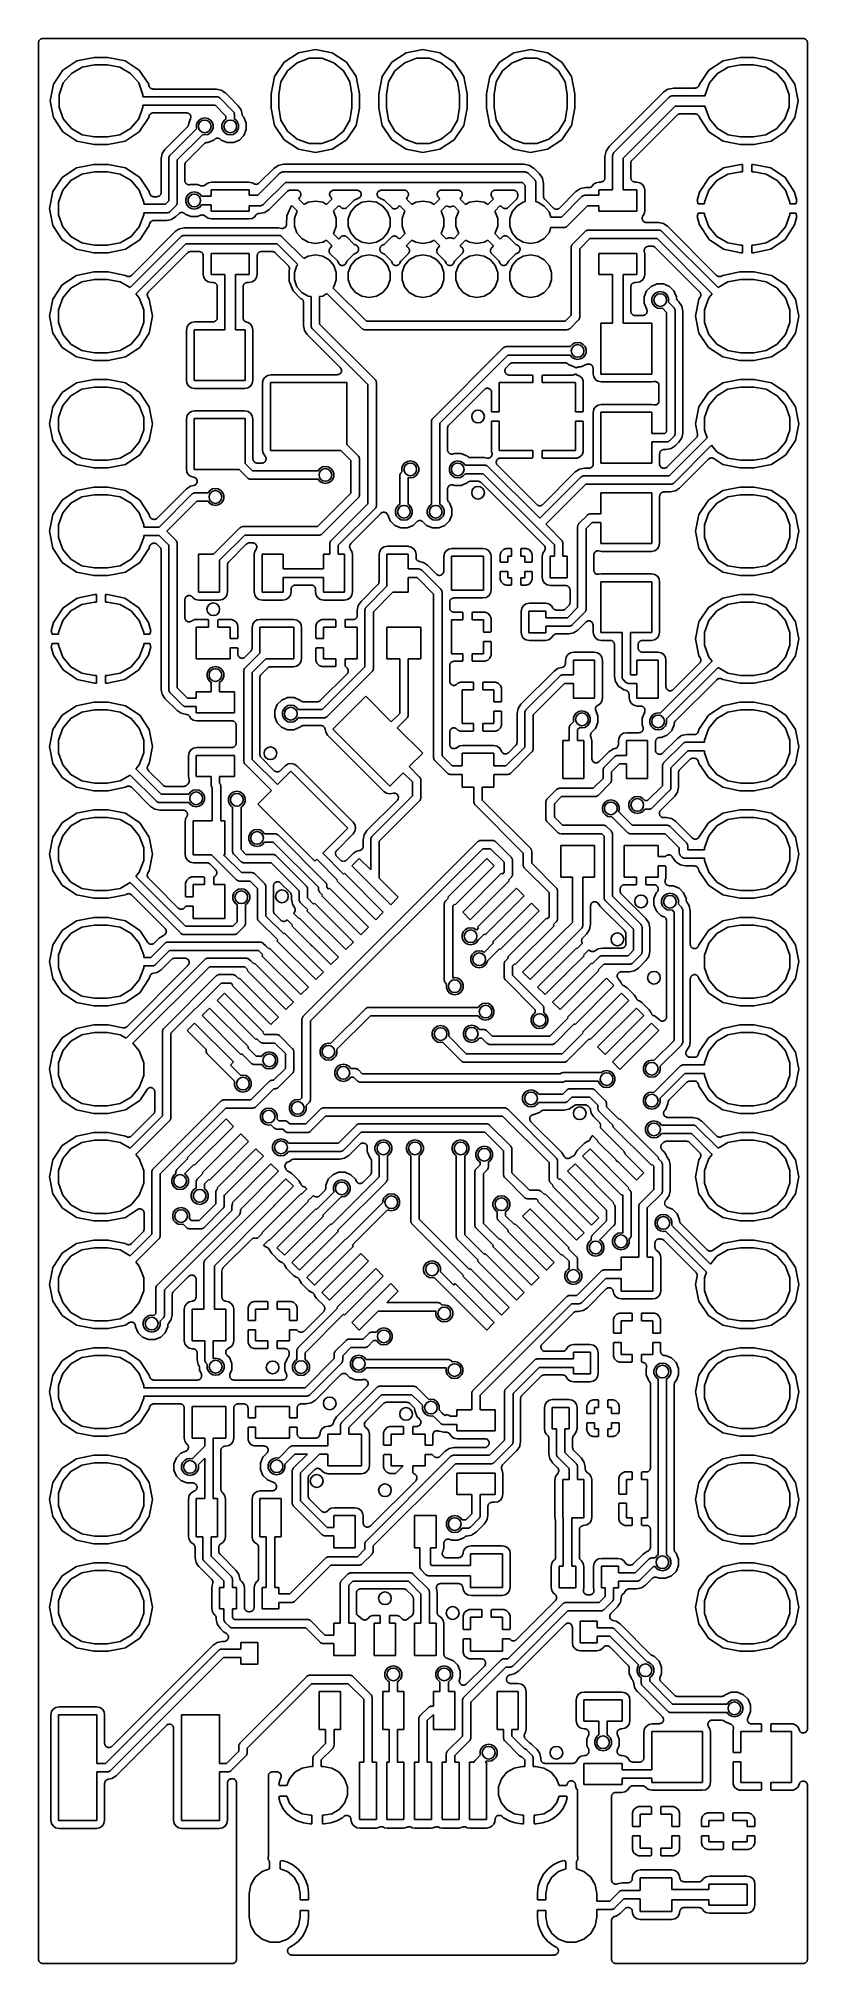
# Model space of a CAD drawing. Extents: x 125.1 to 143.2, y -145.5 to -100.1.
import ezdxf

# ---------------------------------------------------------------- set-up
doc = ezdxf.new("R2010")
doc.units = 0
doc.header["$MEASUREMENT"] = 0
doc.layers.add('BLACK', color=7, linetype='CONTINUOUS')

msp = doc.modelspace()

# ---------------------------------------------------------------- linework, layer by layer
at = {"layer": 'Black'}
for p, q in [((125.075, -100.175), (125.077, -100.166)), ((125.075, -109.17), (125.075, -100.175)), ((125.077, -100.158), (125.08, -100.149)), ((125.077, -100.166), (125.077, -100.158)), ((125.08, -100.149), (125.081, -100.141)), ((125.081, -100.141), (125.085, -100.133)), ((125.085, -100.133), (125.088, -100.125)), ((125.088, -100.125), (125.094, -100.118)), ((125.094, -100.118), (125.098, -100.111)), ((125.098, -100.111), (125.105, -100.105)), ((125.105, -100.105), (125.111, -100.098)), ((125.111, -100.098), (125.118, -100.094)), ((125.118, -100.094), (125.125, -100.088)), ((125.125, -100.088), (125.133, -100.085)), ((125.133, -100.085), (125.141, -100.081)), ((125.141, -100.081), (125.149, -100.08)), ((125.149, -100.08), (125.158, -100.077)), ((125.158, -100.077), (125.166, -100.077)), ((125.166, -100.077), (125.175, -100.075)), ((125.175, -100.075), (143.125, -100.075)), ((131.211, -100.41), (130.873, -100.636)), ((131.61, -100.331), (131.211, -100.41)), ((132.009, -100.41), (131.61, -100.331)), ((132.347, -100.636), (132.009, -100.41)), ((133.751, -100.41), (133.413, -100.636)), ((134.15, -100.331), (133.751, -100.41)), ((134.549, -100.41), (134.15, -100.331)), ((134.887, -100.636), (134.549, -100.41)), ((136.291, -100.41), (135.953, -100.636)), ((136.69, -100.331), (136.291, -100.41)), ((137.089, -100.41), (136.69, -100.331)), ((137.427, -100.636), (137.089, -100.41)), ((143.125, -100.075), (143.134, -100.077)), ((143.134, -100.077), (143.142, -100.077)), ((143.142, -100.077), (143.151, -100.08)), ((143.151, -100.08), (143.159, -100.081)), ((143.159, -100.081), (143.167, -100.085)), ((143.167, -100.085), (143.175, -100.088)), ((143.175, -100.088), (143.182, -100.094)), ((143.182, -100.094), (143.189, -100.098)), ((143.189, -100.098), (143.195, -100.105)), ((143.195, -100.105), (143.202, -100.111)), ((143.202, -100.111), (143.206, -100.118)), ((143.206, -100.118), (143.212, -100.125)), ((143.212, -100.125), (143.215, -100.133)), ((143.215, -100.133), (143.219, -100.141)), ((143.219, -100.141), (143.22, -100.149)), ((143.22, -100.149), (143.223, -100.158)), ((143.223, -100.158), (143.223, -100.166)), ((143.223, -100.166), (143.225, -100.175)), ((143.225, -100.175), (143.225, -139.982)), ((125.648, -100.823), (125.425, -101.157)), ((125.982, -100.6), (125.648, -100.823)), ((125.66, -101.125), (125.85, -100.899)), ((125.85, -100.899), (126.105, -100.751)), ((126.385, -100.52), (125.982, -100.6)), ((126.105, -100.751), (126.396, -100.7)), ((126.715, -100.52), (126.385, -100.52)), ((126.396, -100.7), (126.704, -100.7)), ((126.704, -100.7), (126.995, -100.751)), ((127.118, -100.6), (126.715, -100.52)), ((126.995, -100.751), (127.25, -100.899)), ((127.452, -100.823), (127.118, -100.6)), ((127.25, -100.899), (127.44, -101.125)), ((127.675, -101.157), (127.452, -100.823)), ((130.873, -100.636), (130.648, -100.974)), ((130.798, -101.098), (130.948, -100.839)), ((130.948, -100.839), (131.178, -100.646)), ((131.178, -100.646), (131.46, -100.543)), ((131.46, -100.543), (131.76, -100.543)), ((131.76, -100.543), (132.042, -100.646)), ((132.042, -100.646), (132.272, -100.839)), ((132.272, -100.839), (132.422, -101.098)), ((132.572, -100.974), (132.347, -100.636)), ((133.413, -100.636), (133.188, -100.974)), ((133.338, -101.098), (133.488, -100.839)), ((133.488, -100.839), (133.718, -100.646)), ((133.718, -100.646), (134, -100.543)), ((134, -100.543), (134.3, -100.543)), ((134.3, -100.543), (134.582, -100.646)), ((134.582, -100.646), (134.812, -100.839)), ((134.812, -100.839), (134.962, -101.098)), ((135.112, -100.974), (134.887, -100.636)), ((135.953, -100.636), (135.728, -100.974)), ((135.878, -101.098), (136.028, -100.839)), ((136.028, -100.839), (136.258, -100.646)), ((136.258, -100.646), (136.54, -100.543)), ((136.54, -100.543), (136.84, -100.543)), ((136.84, -100.543), (137.122, -100.646)), ((137.122, -100.646), (137.352, -100.839)), ((137.352, -100.839), (137.502, -101.098)), ((137.652, -100.974), (137.427, -100.636)), ((140.898, -100.823), (140.675, -101.157)), ((141.232, -100.6), (140.898, -100.823)), ((140.91, -101.125), (141.1, -100.899)), ((141.1, -100.899), (141.355, -100.751)), ((141.635, -100.52), (141.232, -100.6)), ((141.355, -100.751), (141.646, -100.7)), ((141.965, -100.52), (141.635, -100.52)), ((141.646, -100.7), (141.954, -100.7)), ((141.954, -100.7), (142.245, -100.751)), ((142.368, -100.6), (141.965, -100.52)), ((142.245, -100.751), (142.5, -100.899)), ((142.702, -100.823), (142.368, -100.6)), ((142.5, -100.899), (142.69, -101.125)), ((142.925, -101.157), (142.702, -100.823)), ((125.425, -101.157), (125.347, -101.55)), ((125.559, -101.402), (125.66, -101.125)), ((127.44, -101.125), (127.541, -101.402)), ((127.681, -101.19), (127.675, -101.157)), ((127.687, -101.205), (127.681, -101.19)), ((127.693, -101.22), (127.687, -101.205)), ((127.694, -101.221), (127.693, -101.22)), ((127.694, -101.222), (127.694, -101.221)), ((127.705, -101.234), (127.694, -101.222)), ((127.715, -101.247), (127.705, -101.234)), ((127.716, -101.247), (127.715, -101.247)), ((127.717, -101.248), (127.716, -101.247)), ((127.731, -101.256), (127.717, -101.248)), ((127.745, -101.264), (127.731, -101.256)), ((127.746, -101.264), (127.745, -101.264)), ((127.747, -101.265), (127.746, -101.264)), ((127.763, -101.267), (127.747, -101.265)), ((127.779, -101.27), (127.763, -101.267)), ((129.273, -101.27), (127.779, -101.27)), ((129.385, -101.292), (129.273, -101.27)), ((129.389, -101.293), (129.385, -101.292)), ((129.385, -101.292), (129.385, -101.292)), ((129.47, -101.347), (129.389, -101.293)), ((129.488, -101.359), (129.47, -101.347)), ((129.47, -101.347), (129.47, -101.347)), ((130.648, -100.974), (130.566, -101.382)), ((130.746, -101.394), (130.798, -101.098)), ((132.422, -101.098), (132.474, -101.394)), ((132.654, -101.382), (132.572, -100.974)), ((133.188, -100.974), (133.106, -101.382)), ((133.286, -101.394), (133.338, -101.098)), ((134.962, -101.098), (135.014, -101.394)), ((135.194, -101.382), (135.112, -100.974)), ((135.728, -100.974), (135.646, -101.382)), ((135.826, -101.394), (135.878, -101.098)), ((137.502, -101.098), (137.554, -101.394)), ((137.734, -101.382), (137.652, -100.974)), ((139.827, -101.341), (138.541, -102.627)), ((139.916, -101.282), (139.827, -101.341)), ((139.934, -101.27), (139.916, -101.282)), ((140.06, -101.245), (139.934, -101.27)), ((140.575, -101.245), (140.06, -101.245)), ((140.592, -101.242), (140.575, -101.245)), ((140.608, -101.24), (140.592, -101.242)), ((140.609, -101.239), (140.608, -101.24)), ((140.61, -101.239), (140.609, -101.239)), ((140.624, -101.231), (140.61, -101.239)), ((140.638, -101.223), (140.624, -101.231)), ((140.639, -101.222), (140.638, -101.223)), ((140.64, -101.222), (140.639, -101.222)), ((140.65, -101.209), (140.64, -101.222)), ((140.661, -101.197), (140.65, -101.209)), ((140.662, -101.195), (140.661, -101.196)), ((140.661, -101.196), (140.661, -101.197)), ((140.668, -101.18), (140.662, -101.195)), ((140.674, -101.165), (140.668, -101.18)), ((140.675, -101.157), (140.674, -101.165)), ((140.809, -101.402), (140.91, -101.125)), ((142.69, -101.125), (142.791, -101.402)), ((143.003, -101.55), (142.925, -101.157)), ((125.347, -101.55), (125.425, -101.943)), ((125.559, -101.698), (125.559, -101.402)), ((125.66, -101.975), (125.559, -101.698)), ((127.541, -101.698), (127.44, -101.975)), ((127.541, -101.402), (127.541, -101.45)), ((127.541, -101.45), (127.75, -101.45)), ((127.75, -101.65), (127.541, -101.65)), ((127.541, -101.65), (127.541, -101.698)), ((127.75, -101.45), (129.283, -101.45)), ((129.241, -101.65), (127.75, -101.65)), ((129.5, -101.909), (129.241, -101.65)), ((129.283, -101.45), (129.287, -101.451)), ((129.287, -101.451), (129.292, -101.45)), ((129.292, -101.45), (129.304, -101.454)), ((129.304, -101.454), (129.317, -101.456)), ((129.317, -101.456), (129.321, -101.458)), ((129.321, -101.458), (129.325, -101.459)), ((129.325, -101.459), (129.336, -101.467)), ((129.336, -101.467), (129.347, -101.473)), ((129.347, -101.473), (129.35, -101.477)), ((129.35, -101.477), (129.354, -101.479)), ((129.354, -101.479), (129.671, -101.796)), ((129.572, -101.443), (129.488, -101.359)), ((129.791, -101.662), (129.572, -101.443)), ((129.572, -101.443), (129.572, -101.443)), ((129.671, -101.796), (129.673, -101.8)), ((129.673, -101.8), (129.677, -101.803)), ((129.677, -101.803), (129.683, -101.814)), ((129.857, -101.761), (129.791, -101.662)), ((129.878, -101.867), (129.857, -101.761)), ((130.566, -101.382), (130.566, -101.718)), ((130.566, -101.718), (130.648, -102.126)), ((130.746, -101.706), (130.746, -101.394)), ((130.798, -102.002), (130.746, -101.706)), ((132.474, -101.706), (132.422, -102.002)), ((132.474, -101.394), (132.474, -101.706)), ((132.572, -102.126), (132.654, -101.718)), ((132.654, -101.718), (132.654, -101.382)), ((133.106, -101.382), (133.106, -101.718)), ((133.106, -101.718), (133.188, -102.126)), ((133.286, -101.706), (133.286, -101.394)), ((133.338, -102.002), (133.286, -101.706)), ((135.014, -101.706), (134.962, -102.002)), ((135.014, -101.394), (135.014, -101.706)), ((135.112, -102.126), (135.194, -101.718)), ((135.194, -101.718), (135.194, -101.382)), ((135.646, -101.382), (135.646, -101.718)), ((135.646, -101.718), (135.728, -102.126)), ((135.826, -101.706), (135.826, -101.394)), ((135.878, -102.002), (135.826, -101.706)), ((137.554, -101.706), (137.502, -102.002)), ((137.554, -101.394), (137.554, -101.706)), ((137.652, -102.126), (137.734, -101.718)), ((137.734, -101.718), (137.734, -101.382)), ((138.662, -102.762), (139.962, -101.462)), ((140.102, -101.675), (138.875, -102.902)), ((139.962, -101.462), (139.966, -101.458)), ((139.966, -101.458), (139.97, -101.454)), ((139.97, -101.454), (139.984, -101.446)), ((139.984, -101.446), (139.997, -101.437)), ((139.997, -101.437), (140.002, -101.435)), ((140.002, -101.435), (140.007, -101.433)), ((140.007, -101.433), (140.023, -101.43)), ((140.023, -101.43), (140.039, -101.425)), ((140.039, -101.425), (140.045, -101.426)), ((140.045, -101.426), (140.05, -101.425)), ((140.05, -101.425), (140.809, -101.425)), ((140.809, -101.675), (140.102, -101.675)), ((140.809, -101.425), (140.809, -101.402)), ((140.809, -101.698), (140.809, -101.675)), ((140.91, -101.975), (140.809, -101.698)), ((142.791, -101.698), (142.69, -101.975)), ((142.791, -101.402), (142.791, -101.698)), ((142.925, -101.943), (143.003, -101.55)), ((125.425, -101.943), (125.648, -102.277)), ((125.85, -102.201), (125.66, -101.975)), ((126.105, -102.349), (125.85, -102.201)), ((127.25, -102.201), (126.995, -102.349)), ((127.44, -101.975), (127.25, -102.201)), ((127.452, -102.277), (127.675, -101.943)), ((127.675, -101.943), (127.681, -101.91)), ((127.681, -101.91), (127.687, -101.895)), ((127.687, -101.895), (127.693, -101.88)), ((127.693, -101.88), (127.694, -101.879)), ((127.694, -101.878), (127.705, -101.866)), ((127.694, -101.879), (127.694, -101.878)), ((127.705, -101.866), (127.715, -101.853)), ((127.715, -101.853), (127.716, -101.853)), ((127.716, -101.853), (127.717, -101.852)), ((127.717, -101.852), (127.731, -101.844)), ((127.731, -101.844), (127.745, -101.836)), ((127.745, -101.836), (127.746, -101.836)), ((127.746, -101.836), (127.747, -101.835)), ((127.747, -101.835), (127.763, -101.833)), ((127.763, -101.833), (127.779, -101.83)), ((127.779, -101.83), (128.572, -101.83)), ((128.591, -102.163), (128.059, -102.695)), ((128.179, -102.829), (128.808, -102.201)), ((128.572, -101.83), (128.582, -101.832)), ((128.582, -101.832), (128.593, -101.832)), ((128.593, -102.16), (128.591, -102.163)), ((128.593, -101.832), (128.599, -101.835)), ((128.597, -102.157), (128.593, -102.16)), ((128.603, -102.146), (128.597, -102.157)), ((128.599, -101.835), (128.606, -101.836)), ((128.611, -102.135), (128.603, -102.146)), ((128.606, -101.836), (128.615, -101.842)), ((128.612, -102.131), (128.611, -102.135)), ((128.614, -102.127), (128.612, -102.131)), ((128.616, -102.114), (128.614, -102.127)), ((128.615, -101.842), (128.625, -101.846)), ((128.62, -102.101), (128.616, -102.114)), ((128.62, -102.093), (128.619, -102.097)), ((128.619, -102.097), (128.62, -102.101)), ((128.664, -101.968), (128.62, -102.074)), ((128.62, -102.074), (128.62, -102.093)), ((128.625, -101.846), (128.63, -101.85)), ((128.63, -101.85), (128.636, -101.853)), ((128.636, -101.853), (128.643, -101.862)), ((128.643, -101.862), (128.651, -101.869)), ((128.651, -101.869), (128.654, -101.875)), ((128.654, -101.875), (128.658, -101.88)), ((128.658, -101.88), (128.662, -101.89)), ((128.662, -101.89), (128.667, -101.9)), ((128.666, -101.958), (128.664, -101.968)), ((128.67, -101.947), (128.666, -101.958)), ((128.667, -101.9), (128.668, -101.906)), ((128.668, -101.906), (128.67, -101.913)), ((128.67, -101.913), (128.67, -101.924)), ((128.67, -101.924), (128.672, -101.934)), ((128.672, -101.934), (128.67, -101.941)), ((128.67, -101.941), (128.67, -101.947)), ((128.802, -102.115), (128.826, -102.05)), ((128.802, -102.185), (128.802, -102.115)), ((128.808, -102.201), (128.802, -102.185)), ((128.826, -102.05), (128.871, -101.996)), ((128.871, -101.996), (128.931, -101.961)), ((128.931, -101.961), (129, -101.949)), ((129, -101.949), (129.069, -101.961)), ((129.069, -101.961), (129.129, -101.996)), ((129.129, -101.996), (129.174, -102.05)), ((129.174, -102.25), (129.129, -102.304)), ((129.174, -102.05), (129.198, -102.115)), ((129.198, -102.185), (129.174, -102.25)), ((129.198, -102.115), (129.198, -102.185)), ((129.402, -102.115), (129.426, -102.05)), ((129.402, -102.185), (129.402, -102.115)), ((129.426, -102.25), (129.402, -102.185)), ((129.426, -102.05), (129.471, -101.996)), ((129.471, -102.304), (129.426, -102.25)), ((129.471, -101.996), (129.5, -101.979)), ((129.5, -101.979), (129.5, -101.909)), ((129.683, -101.814), (129.691, -101.825)), ((129.691, -101.825), (129.692, -101.829)), ((129.692, -101.829), (129.694, -101.833)), ((129.694, -101.833), (129.696, -101.846)), ((129.696, -101.846), (129.7, -101.858)), ((129.7, -101.858), (129.699, -101.863)), ((129.699, -101.863), (129.7, -101.867)), ((129.7, -101.867), (129.7, -101.979)), ((129.7, -101.979), (129.729, -101.996)), ((129.729, -101.996), (129.774, -102.05)), ((129.774, -102.25), (129.729, -102.304)), ((129.774, -102.05), (129.798, -102.115)), ((129.798, -102.185), (129.774, -102.25)), ((129.798, -102.115), (129.798, -102.185)), ((129.882, -101.878), (129.878, -101.867)), ((129.885, -101.889), (129.882, -101.878)), ((129.889, -101.894), (129.885, -101.889)), ((129.891, -101.899), (129.889, -101.894)), ((129.898, -101.908), (129.891, -101.899)), ((129.905, -101.918), (129.898, -101.908)), ((129.922, -101.935), (129.905, -101.918)), ((129.98, -102.075), (129.922, -101.935)), ((129.922, -102.366), (129.98, -102.226)), ((129.98, -102.226), (129.98, -102.075)), ((130.648, -102.126), (130.873, -102.464)), ((130.948, -102.261), (130.798, -102.002)), ((131.178, -102.454), (130.948, -102.261)), ((132.272, -102.261), (132.042, -102.454)), ((132.422, -102.002), (132.272, -102.261)), ((132.347, -102.464), (132.572, -102.126)), ((133.188, -102.126), (133.413, -102.464)), ((133.488, -102.261), (133.338, -102.002)), ((133.718, -102.454), (133.488, -102.261)), ((134.812, -102.261), (134.582, -102.454)), ((134.962, -102.002), (134.812, -102.261)), ((134.887, -102.464), (135.112, -102.126)), ((135.728, -102.126), (135.953, -102.464)), ((136.028, -102.261), (135.878, -102.002)), ((136.258, -102.454), (136.028, -102.261)), ((137.352, -102.261), (137.122, -102.454)), ((137.502, -102.002), (137.352, -102.261)), ((137.427, -102.464), (137.652, -102.126)), ((139.084, -102.947), (140.147, -101.884)), ((140.147, -101.884), (140.151, -101.882)), ((140.151, -101.882), (140.153, -101.878)), ((140.153, -101.878), (140.165, -101.872)), ((140.165, -101.872), (140.175, -101.864)), ((140.175, -101.864), (140.18, -101.863)), ((140.18, -101.863), (140.184, -101.861)), ((140.184, -101.861), (140.196, -101.859)), ((140.196, -101.859), (140.209, -101.855)), ((140.209, -101.855), (140.213, -101.856)), ((140.213, -101.856), (140.218, -101.855)), ((140.218, -101.855), (140.575, -101.855)), ((140.575, -101.855), (140.592, -101.858)), ((140.592, -101.858), (140.608, -101.86)), ((140.608, -101.86), (140.609, -101.861)), ((140.609, -101.861), (140.61, -101.861)), ((140.61, -101.861), (140.624, -101.869)), ((140.624, -101.869), (140.638, -101.877)), ((140.638, -101.877), (140.639, -101.878)), ((140.639, -101.878), (140.64, -101.878)), ((140.64, -101.878), (140.65, -101.891)), ((140.65, -101.891), (140.661, -101.903)), ((140.661, -101.903), (140.661, -101.904)), ((140.661, -101.904), (140.662, -101.905)), ((140.662, -101.905), (140.668, -101.92)), ((140.668, -101.92), (140.674, -101.935)), ((140.674, -101.935), (140.675, -101.943)), ((140.675, -101.943), (140.898, -102.277)), ((141.1, -102.201), (140.91, -101.975)), ((141.355, -102.349), (141.1, -102.201)), ((142.5, -102.201), (142.245, -102.349)), ((142.69, -101.975), (142.5, -102.201)), ((142.702, -102.277), (142.925, -101.943)), ((125.648, -102.277), (125.982, -102.5)), ((125.982, -102.5), (126.385, -102.58)), ((126.396, -102.4), (126.105, -102.349)), ((126.385, -102.58), (126.715, -102.58)), ((126.704, -102.4), (126.396, -102.4)), ((126.995, -102.349), (126.704, -102.4)), ((126.715, -102.58), (127.118, -102.5)), ((127.118, -102.5), (127.452, -102.277)), ((128.059, -102.695), (127.993, -102.794)), ((128.95, -102.342), (128.35, -102.941)), ((128.559, -102.987), (128.987, -102.559)), ((129, -102.351), (128.95, -102.342)), ((128.987, -102.559), (128.99, -102.557)), ((128.99, -102.557), (128.993, -102.553)), ((128.993, -102.553), (129.004, -102.547)), ((129.069, -102.339), (129, -102.351)), ((129.004, -102.547), (129.015, -102.539)), ((129.015, -102.539), (129.019, -102.538)), ((129.019, -102.538), (129.023, -102.536)), ((129.023, -102.536), (129.036, -102.534)), ((129.036, -102.534), (129.049, -102.53)), ((129.049, -102.53), (129.053, -102.531)), ((129.053, -102.531), (129.057, -102.53)), ((129.057, -102.53), (129.075, -102.53)), ((129.129, -102.304), (129.069, -102.339)), ((129.075, -102.53), (129.215, -102.472)), ((129.215, -102.472), (129.229, -102.458)), ((129.229, -102.458), (129.236, -102.453)), ((129.236, -102.453), (129.243, -102.447)), ((129.243, -102.447), (129.251, -102.443)), ((129.251, -102.443), (129.258, -102.438)), ((129.258, -102.438), (129.266, -102.436)), ((129.266, -102.436), (129.274, -102.432)), ((129.274, -102.432), (129.283, -102.431)), ((129.283, -102.431), (129.291, -102.429)), ((129.291, -102.429), (129.3, -102.43)), ((129.3, -102.43), (129.309, -102.429)), ((129.309, -102.429), (129.317, -102.431)), ((129.317, -102.431), (129.326, -102.432)), ((129.326, -102.432), (129.334, -102.436)), ((129.334, -102.436), (129.342, -102.438)), ((129.342, -102.438), (129.349, -102.443)), ((129.349, -102.443), (129.357, -102.447)), ((129.357, -102.447), (129.364, -102.453)), ((129.364, -102.453), (129.371, -102.458)), ((129.371, -102.458), (129.384, -102.472)), ((129.384, -102.472), (129.524, -102.53)), ((129.531, -102.339), (129.471, -102.304)), ((129.524, -102.53), (129.675, -102.53)), ((129.6, -102.351), (129.531, -102.339)), ((129.669, -102.339), (129.6, -102.351)), ((129.729, -102.304), (129.669, -102.339)), ((129.675, -102.53), (129.815, -102.472)), ((129.815, -102.472), (129.922, -102.366)), ((130.873, -102.464), (131.211, -102.69)), ((131.46, -102.557), (131.178, -102.454)), ((131.211, -102.69), (131.61, -102.769)), ((131.76, -102.557), (131.46, -102.557)), ((131.61, -102.769), (132.009, -102.69)), ((132.042, -102.454), (131.76, -102.557)), ((132.009, -102.69), (132.347, -102.464)), ((133.413, -102.464), (133.751, -102.69)), ((134, -102.557), (133.718, -102.454)), ((133.751, -102.69), (134.15, -102.769)), ((134.3, -102.557), (134, -102.557)), ((134.15, -102.769), (134.549, -102.69)), ((134.582, -102.454), (134.3, -102.557)), ((134.549, -102.69), (134.887, -102.464)), ((135.953, -102.464), (136.291, -102.69)), ((136.54, -102.557), (136.258, -102.454)), ((136.291, -102.69), (136.69, -102.769)), ((136.84, -102.557), (136.54, -102.557)), ((136.69, -102.769), (137.089, -102.69)), ((137.122, -102.454), (136.84, -102.557)), ((137.089, -102.69), (137.427, -102.464)), ((138.541, -102.627), (138.47, -102.734)), ((140.898, -102.277), (141.232, -102.5)), ((141.232, -102.5), (141.635, -102.58)), ((141.646, -102.4), (141.355, -102.349)), ((141.635, -102.58), (141.965, -102.58)), ((141.954, -102.4), (141.646, -102.4)), ((142.245, -102.349), (141.954, -102.4)), ((141.965, -102.58), (142.368, -102.5)), ((142.368, -102.5), (142.702, -102.277)), ((125.974, -103.128), (125.636, -103.353)), ((126.382, -103.046), (125.974, -103.128)), ((126.718, -103.046), (126.382, -103.046)), ((127.126, -103.128), (126.718, -103.046)), ((127.464, -103.353), (127.126, -103.128)), ((127.993, -102.794), (127.97, -102.91)), ((127.97, -102.91), (127.97, -103.71)), ((128.15, -102.891), (128.154, -102.879)), ((128.151, -102.896), (128.15, -102.891)), ((128.15, -102.9), (128.151, -102.896)), ((128.15, -103.909), (128.15, -102.9)), ((128.154, -102.879), (128.156, -102.866)), ((128.156, -102.866), (128.158, -102.862)), ((128.158, -102.862), (128.159, -102.858)), ((128.159, -102.858), (128.167, -102.847)), ((128.167, -102.847), (128.173, -102.836)), ((128.173, -102.836), (128.177, -102.833)), ((128.177, -102.833), (128.179, -102.829)), ((128.35, -102.941), (128.35, -103.95)), ((128.53, -103.049), (128.534, -103.036)), ((128.531, -103.053), (128.53, -103.049)), ((128.53, -103.057), (128.531, -103.053)), ((128.53, -103.43), (128.53, -103.057)), ((128.534, -103.036), (128.536, -103.023)), ((128.536, -103.023), (128.538, -103.019)), ((128.538, -103.019), (128.539, -103.015)), ((128.539, -103.015), (128.547, -103.004)), ((128.547, -103.004), (128.553, -102.993)), ((128.553, -102.993), (128.557, -102.99)), ((128.557, -102.99), (128.559, -102.987)), ((130.627, -103.141), (130.279, -103.49)), ((130.734, -103.07), (130.627, -103.141)), ((130.86, -103.045), (130.734, -103.07)), ((136.54, -103.045), (130.86, -103.045)), ((136.666, -103.07), (136.54, -103.045)), ((136.754, -103.129), (136.666, -103.07)), ((136.773, -103.141), (136.754, -103.129)), ((136.899, -103.267), (136.773, -103.141)), ((138.47, -102.734), (138.445, -102.86)), ((138.445, -102.86), (138.445, -103.365)), ((138.625, -102.839), (138.63, -102.823)), ((138.626, -102.845), (138.625, -102.839)), ((138.625, -102.85), (138.626, -102.845)), ((138.625, -103.65), (138.625, -102.85)), ((138.63, -102.823), (138.633, -102.807)), ((138.633, -102.807), (138.635, -102.802)), ((138.635, -102.802), (138.637, -102.797)), ((138.637, -102.797), (138.646, -102.784)), ((138.646, -102.784), (138.654, -102.77)), ((138.654, -102.77), (138.658, -102.766)), ((138.658, -102.766), (138.662, -102.762)), ((138.875, -102.902), (138.875, -103.65)), ((139.055, -103.009), (139.059, -102.996)), ((139.056, -103.013), (139.055, -103.009)), ((139.055, -103.018), (139.056, -103.013)), ((139.055, -103.365), (139.055, -103.018)), ((139.059, -102.996), (139.061, -102.984)), ((139.061, -102.984), (139.063, -102.98)), ((139.063, -102.98), (139.064, -102.975)), ((139.064, -102.975), (139.072, -102.965)), ((139.072, -102.965), (139.078, -102.953)), ((139.078, -102.953), (139.082, -102.951)), ((139.082, -102.951), (139.084, -102.947)), ((141.241, -103.131), (140.905, -103.36)), ((141.648, -103.046), (141.241, -103.131)), ((141.69, -103.046), (141.648, -103.046)), ((141.69, -103.226), (141.69, -103.046)), ((141.91, -103.046), (141.91, -103.226)), ((141.952, -103.046), (141.91, -103.046)), ((142.359, -103.131), (141.952, -103.046)), ((142.695, -103.36), (142.359, -103.131)), ((125.636, -103.353), (125.41, -103.691)), ((125.646, -103.658), (125.839, -103.428)), ((125.839, -103.428), (126.098, -103.278)), ((126.098, -103.278), (126.394, -103.226)), ((126.394, -103.226), (126.706, -103.226)), ((126.706, -103.226), (127.002, -103.278)), ((127.002, -103.278), (127.261, -103.428)), ((127.261, -103.428), (127.454, -103.658)), ((127.69, -103.691), (127.464, -103.353)), ((128.532, -103.441), (128.53, -103.43)), ((128.532, -103.452), (128.532, -103.441)), ((128.535, -103.458), (128.532, -103.452)), ((128.536, -103.464), (128.535, -103.458)), ((128.541, -103.474), (128.536, -103.464)), ((128.546, -103.484), (128.541, -103.474)), ((128.55, -103.489), (128.546, -103.484)), ((128.553, -103.495), (128.55, -103.489)), ((128.562, -103.501), (128.553, -103.495)), ((128.569, -103.51), (128.562, -103.501)), ((128.575, -103.513), (128.569, -103.51)), ((128.58, -103.517), (128.575, -103.513)), ((128.59, -103.521), (128.58, -103.517)), ((128.6, -103.526), (128.59, -103.521)), ((128.606, -103.526), (128.6, -103.526)), ((128.613, -103.529), (128.606, -103.526)), ((128.624, -103.529), (128.613, -103.529)), ((128.634, -103.53), (128.624, -103.529)), ((128.641, -103.529), (128.634, -103.53)), ((128.647, -103.529), (128.641, -103.529)), ((128.658, -103.525), (128.647, -103.529)), ((128.668, -103.523), (128.658, -103.525)), ((128.675, -103.52), (128.668, -103.523)), ((128.826, -103.52), (128.675, -103.52)), ((128.903, -103.552), (128.826, -103.52)), ((128.918, -103.555), (128.903, -103.552)), ((128.934, -103.559), (128.918, -103.555)), ((128.935, -103.559), (128.934, -103.559)), ((128.937, -103.56), (128.935, -103.559)), ((128.952, -103.557), (128.937, -103.56)), ((128.968, -103.556), (128.952, -103.557)), ((128.97, -103.555), (128.968, -103.556)), ((128.971, -103.555), (128.97, -103.555)), ((128.985, -103.548), (128.971, -103.555)), ((128.999, -103.541), (128.985, -103.548)), ((129.001, -103.54), (128.999, -103.541)), ((129.002, -103.539), (129.001, -103.54)), ((129.013, -103.527), (129.002, -103.539)), ((129.02, -103.52), (129.013, -103.527)), ((129.084, -103.479), (129.02, -103.52)), ((129.159, -103.465), (129.084, -103.479)), ((130.04, -103.465), (129.159, -103.465)), ((130.121, -103.481), (130.04, -103.465)), ((130.152, -103.502), (130.121, -103.481)), ((130.167, -103.509), (130.152, -103.502)), ((130.182, -103.516), (130.167, -103.509)), ((130.183, -103.516), (130.182, -103.516)), ((130.2, -103.517), (130.183, -103.516)), ((130.183, -103.516), (130.183, -103.516)), ((130.217, -103.519), (130.2, -103.517)), ((130.218, -103.519), (130.217, -103.519)), ((130.217, -103.519), (130.217, -103.519)), ((130.234, -103.514), (130.218, -103.519)), ((130.25, -103.51), (130.234, -103.514)), ((130.248, -103.775), (130.762, -103.262)), ((130.251, -103.509), (130.25, -103.51)), ((130.265, -103.5), (130.251, -103.509)), ((130.251, -103.509), (130.251, -103.509)), ((130.279, -103.49), (130.265, -103.5)), ((130.902, -103.475), (130.388, -103.988)), ((130.762, -103.262), (130.766, -103.258)), ((130.766, -103.258), (130.77, -103.254)), ((130.77, -103.254), (130.784, -103.246)), ((130.784, -103.246), (130.797, -103.237)), ((130.797, -103.237), (130.802, -103.235)), ((130.802, -103.235), (130.807, -103.233)), ((130.807, -103.233), (130.823, -103.23)), ((130.823, -103.23), (130.839, -103.225)), ((130.839, -103.225), (130.845, -103.226)), ((130.845, -103.226), (130.85, -103.225)), ((130.85, -103.225), (136.55, -103.225)), ((136.498, -103.475), (130.902, -103.475)), ((136.565, -103.542), (136.498, -103.475)), ((136.55, -103.225), (136.555, -103.226)), ((136.555, -103.226), (136.561, -103.225)), ((136.561, -103.225), (136.577, -103.23)), ((136.565, -103.935), (136.565, -103.542)), ((136.577, -103.23), (136.593, -103.233)), ((136.593, -103.233), (136.598, -103.235)), ((136.598, -103.235), (136.603, -103.237)), ((136.603, -103.237), (136.616, -103.246)), ((136.616, -103.246), (136.63, -103.254)), ((136.63, -103.254), (136.634, -103.258)), ((136.634, -103.258), (136.638, -103.262)), ((136.638, -103.262), (136.778, -103.402)), ((136.778, -103.402), (136.782, -103.406)), ((136.782, -103.406), (136.786, -103.41)), ((136.786, -103.41), (136.794, -103.424)), ((136.794, -103.424), (136.803, -103.437)), ((136.803, -103.437), (136.805, -103.442)), ((136.805, -103.442), (136.807, -103.447)), ((136.807, -103.447), (136.81, -103.463)), ((136.81, -103.463), (136.815, -103.479)), ((136.815, -103.479), (136.814, -103.485)), ((136.814, -103.485), (136.815, -103.49)), ((136.815, -103.49), (136.815, -103.935)), ((136.97, -103.374), (136.899, -103.267)), ((136.995, -103.5), (136.97, -103.374)), ((136.995, -103.804), (136.995, -103.5)), ((137.867, -103.62), (137.774, -103.682)), ((137.993, -103.595), (137.867, -103.62)), ((138.067, -103.595), (137.993, -103.595)), ((138.08, -103.593), (138.067, -103.595)), ((138.094, -103.591), (138.08, -103.593)), ((138.097, -103.59), (138.094, -103.591)), ((138.101, -103.589), (138.097, -103.59)), ((138.113, -103.582), (138.101, -103.589)), ((138.125, -103.576), (138.113, -103.582)), ((138.128, -103.574), (138.125, -103.576)), ((138.131, -103.572), (138.128, -103.574)), ((138.14, -103.561), (138.131, -103.572)), ((138.15, -103.551), (138.14, -103.561)), ((138.172, -103.518), (138.15, -103.551)), ((138.234, -103.479), (138.172, -103.518)), ((138.309, -103.465), (138.234, -103.479)), ((138.345, -103.465), (138.309, -103.465)), ((138.354, -103.463), (138.345, -103.465)), ((138.362, -103.463), (138.354, -103.463)), ((138.371, -103.46), (138.362, -103.463)), ((138.379, -103.458), (138.371, -103.46)), ((138.387, -103.454), (138.379, -103.458)), ((138.395, -103.451), (138.387, -103.454)), ((138.402, -103.445), (138.395, -103.451)), ((138.409, -103.441), (138.402, -103.445)), ((138.415, -103.434), (138.409, -103.441)), ((138.422, -103.429), (138.415, -103.434)), ((138.426, -103.421), (138.422, -103.429)), ((138.432, -103.415), (138.426, -103.421)), ((138.435, -103.406), (138.432, -103.415)), ((138.439, -103.399), (138.435, -103.406)), ((138.44, -103.39), (138.439, -103.399)), ((138.443, -103.382), (138.44, -103.39)), ((138.445, -103.365), (138.443, -103.373)), ((138.443, -103.373), (138.443, -103.382)), ((139.057, -103.373), (139.055, -103.365)), ((139.057, -103.382), (139.057, -103.373)), ((139.06, -103.39), (139.057, -103.382)), ((139.061, -103.399), (139.06, -103.39)), ((139.065, -103.406), (139.061, -103.399)), ((139.068, -103.415), (139.065, -103.406)), ((139.074, -103.421), (139.068, -103.415)), ((139.078, -103.429), (139.074, -103.421)), ((139.085, -103.434), (139.078, -103.429)), ((139.091, -103.441), (139.085, -103.434)), ((139.098, -103.445), (139.091, -103.441)), ((139.105, -103.451), (139.098, -103.445)), ((139.113, -103.454), (139.105, -103.451)), ((139.121, -103.458), (139.113, -103.454)), ((139.129, -103.46), (139.121, -103.458)), ((139.138, -103.463), (139.129, -103.46)), ((139.146, -103.463), (139.138, -103.463)), ((139.155, -103.465), (139.146, -103.463)), ((139.19, -103.465), (139.155, -103.465)), ((139.271, -103.481), (139.19, -103.465)), ((139.332, -103.522), (139.271, -103.481)), ((139.371, -103.584), (139.332, -103.522)), ((139.385, -103.659), (139.371, -103.584)), ((140.905, -103.36), (140.679, -103.704)), ((140.896, -103.658), (141.089, -103.428)), ((141.089, -103.428), (141.348, -103.278)), ((141.348, -103.278), (141.644, -103.226)), ((141.644, -103.226), (141.69, -103.226)), ((141.91, -103.226), (141.956, -103.226)), ((141.956, -103.226), (142.252, -103.278)), ((142.252, -103.278), (142.511, -103.428)), ((142.511, -103.428), (142.704, -103.658)), ((142.921, -103.704), (142.695, -103.36)), ((125.41, -103.691), (125.331, -104.09)), ((125.543, -103.94), (125.646, -103.658)), ((125.543, -104.24), (125.543, -103.94)), ((127.454, -103.658), (127.557, -103.94)), ((127.557, -103.94), (127.557, -103.99)), ((127.557, -103.99), (128.069, -103.99)), ((127.698, -103.73), (127.69, -103.691)), ((127.704, -103.745), (127.698, -103.73)), ((127.709, -103.76), (127.704, -103.745)), ((127.71, -103.761), (127.709, -103.76)), ((127.71, -103.762), (127.71, -103.761)), ((127.721, -103.774), (127.71, -103.762)), ((127.732, -103.787), (127.721, -103.774)), ((127.733, -103.788), (127.732, -103.787)), ((127.732, -103.787), (127.732, -103.787)), ((127.748, -103.796), (127.733, -103.788)), ((127.762, -103.804), (127.748, -103.796)), ((127.763, -103.804), (127.762, -103.804)), ((127.764, -103.805), (127.763, -103.804)), ((127.78, -103.807), (127.764, -103.805)), ((127.796, -103.81), (127.78, -103.807)), ((127.87, -103.81), (127.796, -103.81)), ((127.879, -103.808), (127.87, -103.81)), ((127.887, -103.808), (127.879, -103.808)), ((127.896, -103.805), (127.887, -103.808)), ((127.904, -103.804), (127.896, -103.805)), ((127.912, -103.8), (127.904, -103.804)), ((127.92, -103.797), (127.912, -103.8)), ((127.927, -103.791), (127.92, -103.797)), ((127.934, -103.787), (127.927, -103.791)), ((127.94, -103.78), (127.934, -103.787)), ((127.947, -103.774), (127.94, -103.78)), ((127.951, -103.767), (127.947, -103.774)), ((127.957, -103.76), (127.951, -103.767)), ((127.96, -103.752), (127.957, -103.76)), ((127.964, -103.744), (127.96, -103.752)), ((127.965, -103.736), (127.964, -103.744)), ((127.968, -103.727), (127.965, -103.736)), ((127.97, -103.71), (127.968, -103.719)), ((127.968, -103.719), (127.968, -103.727)), ((128.069, -103.99), (128.15, -103.909)), ((128.321, -104.021), (128.181, -104.161)), ((128.323, -104.017), (128.321, -104.021)), ((128.327, -104.014), (128.323, -104.017)), ((128.333, -104.003), (128.327, -104.014)), ((128.341, -103.992), (128.333, -104.003)), ((128.342, -103.988), (128.341, -103.992)), ((128.344, -103.984), (128.342, -103.988)), ((128.346, -103.971), (128.344, -103.984)), ((128.35, -103.959), (128.346, -103.971)), ((128.35, -103.95), (128.349, -103.954)), ((128.349, -103.954), (128.35, -103.959)), ((128.552, -103.865), (128.576, -103.8)), ((128.552, -103.935), (128.552, -103.865)), ((128.576, -104), (128.552, -103.935)), ((128.576, -103.8), (128.621, -103.746)), ((128.621, -104.054), (128.576, -104)), ((128.621, -103.746), (128.681, -103.711)), ((128.681, -104.089), (128.621, -104.054)), ((128.681, -103.711), (128.75, -103.699)), ((128.75, -103.699), (128.819, -103.711)), ((128.819, -103.711), (128.879, -103.746)), ((128.879, -104.054), (128.819, -104.089)), ((128.879, -103.746), (128.924, -103.8)), ((128.924, -104), (128.879, -104.054)), ((128.924, -103.8), (128.924, -103.8)), ((128.924, -103.8), (129.15, -103.8)), ((129.15, -104), (128.924, -104)), ((128.924, -104), (128.924, -104)), ((129.15, -103.8), (129.15, -103.65)), ((129.15, -103.65), (130.05, -103.65)), ((129.15, -104.15), (129.15, -104)), ((130.05, -103.65), (130.05, -103.775)), ((130.05, -103.775), (130.248, -103.775)), ((130.3, -104.025), (130.05, -104.025)), ((130.05, -104.025), (130.05, -104.15)), ((130.305, -104.024), (130.3, -104.025)), ((130.311, -104.025), (130.305, -104.024)), ((130.327, -104.02), (130.311, -104.025)), ((130.343, -104.017), (130.327, -104.02)), ((130.348, -104.015), (130.343, -104.017)), ((130.353, -104.013), (130.348, -104.015)), ((130.366, -104.004), (130.353, -104.013)), ((130.38, -103.996), (130.366, -104.004)), ((130.384, -103.992), (130.38, -103.996)), ((130.388, -103.988), (130.384, -103.992)), ((130.523, -104.109), (130.947, -103.684)), ((131.035, -104.035), (130.934, -104.262)), ((130.947, -103.684), (130.951, -103.682)), ((130.951, -103.682), (130.953, -103.678)), ((130.953, -103.678), (130.965, -103.672)), ((130.965, -103.672), (130.975, -103.664)), ((130.975, -103.664), (130.98, -103.663)), ((130.98, -103.663), (130.984, -103.661)), ((130.984, -103.661), (130.996, -103.659)), ((130.996, -103.659), (131.009, -103.655)), ((131.009, -103.655), (131.013, -103.656)), ((131.013, -103.656), (131.018, -103.655)), ((131.018, -103.655), (131.167, -103.655)), ((131.064, -104.025), (131.035, -104.035)), ((131.188, -104.149), (131.064, -104.025)), ((131.167, -103.655), (131.172, -103.656)), ((131.172, -103.656), (131.178, -103.656)), ((131.178, -103.656), (131.189, -103.659)), ((131.189, -103.659), (131.201, -103.661)), ((131.201, -103.661), (131.206, -103.664)), ((131.206, -103.664), (131.211, -103.665)), ((131.211, -103.665), (131.221, -103.672)), ((131.235, -103.827), (131.22, -103.869)), ((131.22, -103.869), (131.347, -103.996)), ((131.221, -103.672), (131.231, -103.678)), ((131.231, -103.678), (131.235, -103.683)), ((131.235, -103.683), (131.239, -103.686)), ((131.239, -103.822), (131.235, -103.827)), ((131.239, -103.686), (131.246, -103.696)), ((131.247, -103.814), (131.239, -103.822)), ((131.246, -103.696), (131.253, -103.705)), ((131.25, -103.809), (131.247, -103.814)), ((131.253, -103.805), (131.25, -103.809)), ((131.253, -103.705), (131.255, -103.71)), ((131.258, -103.794), (131.253, -103.805)), ((131.255, -103.71), (131.258, -103.715)), ((131.258, -103.715), (131.261, -103.726)), ((131.263, -103.783), (131.258, -103.794)), ((131.261, -103.726), (131.265, -103.738)), ((131.265, -103.772), (131.263, -103.778)), ((131.263, -103.778), (131.263, -103.783)), ((131.265, -103.738), (131.265, -103.743)), ((131.265, -103.743), (131.267, -103.748)), ((131.267, -103.748), (131.265, -103.76)), ((131.265, -103.76), (131.265, -103.772)), ((131.347, -103.996), (131.438, -103.943)), ((131.438, -103.943), (131.61, -103.913)), ((131.61, -103.913), (131.782, -103.943)), ((131.782, -103.943), (131.873, -103.996)), ((131.873, -103.996), (132, -103.869)), ((131.946, -103.765), (131.947, -103.752)), ((131.947, -103.769), (131.946, -103.765)), ((131.947, -103.738), (131.948, -103.734)), ((131.947, -103.752), (131.947, -103.738)), ((131.947, -103.772), (131.947, -103.769)), ((131.951, -103.785), (131.947, -103.772)), ((131.948, -103.731), (131.954, -103.718)), ((131.948, -103.734), (131.948, -103.731)), ((131.955, -103.799), (131.951, -103.785)), ((131.954, -103.718), (131.959, -103.705)), ((131.957, -103.802), (131.955, -103.799)), ((131.959, -103.805), (131.957, -103.802)), ((131.959, -103.705), (131.961, -103.702)), ((131.967, -103.816), (131.959, -103.805)), ((131.961, -103.702), (131.962, -103.699)), ((131.962, -103.699), (131.972, -103.689)), ((131.976, -103.827), (131.967, -103.816)), ((131.972, -103.689), (131.981, -103.678)), ((131.979, -103.829), (131.976, -103.827)), ((131.981, -103.832), (131.979, -103.829)), ((131.981, -103.678), (131.984, -103.677)), ((131.988, -103.836), (131.981, -103.832)), ((131.984, -103.677), (131.986, -103.674)), ((131.986, -103.674), (131.999, -103.668)), ((132, -103.869), (131.988, -103.836)), ((131.999, -103.668), (132.011, -103.661)), ((132.011, -103.661), (132.014, -103.66)), ((132.014, -103.66), (132.018, -103.659)), ((132.018, -103.659), (132.031, -103.657)), ((132.031, -103.657), (132.045, -103.655)), ((132.156, -104.025), (132.032, -104.149)), ((132.045, -103.655), (132.592, -103.655)), ((132.194, -104.039), (132.156, -104.025)), ((132.2, -104.047), (132.194, -104.039)), ((132.202, -104.05), (132.2, -104.047)), ((132.2, -104.047), (132.2, -104.047)), ((132.205, -104.054), (132.202, -104.05)), ((132.208, -104.059), (132.205, -104.054)), ((132.218, -104.066), (132.208, -104.059)), ((132.226, -104.075), (132.218, -104.066)), ((132.231, -104.077), (132.226, -104.075)), ((132.235, -104.08), (132.231, -104.077)), ((132.247, -104.084), (132.235, -104.08)), ((132.335, -104.079), (132.33, -104.081)), ((132.344, -104.071), (132.335, -104.079)), ((132.354, -104.064), (132.344, -104.071)), ((132.529, -103.889), (132.354, -104.064)), ((132.445, -104.164), (132.557, -104.031)), ((132.63, -103.847), (132.529, -103.889)), ((132.557, -104.031), (132.708, -103.943)), ((132.592, -103.655), (132.607, -103.658)), ((132.607, -103.658), (132.622, -103.66)), ((132.622, -103.66), (132.624, -103.661)), ((132.624, -103.661), (132.626, -103.661)), ((132.626, -103.661), (132.639, -103.669)), ((132.643, -103.839), (132.63, -103.847)), ((132.639, -103.669), (132.653, -103.676)), ((132.656, -103.832), (132.643, -103.839)), ((132.653, -103.676), (132.654, -103.677)), ((132.654, -103.677), (132.656, -103.678)), ((132.656, -103.678), (132.666, -103.69)), ((132.658, -103.83), (132.656, -103.832)), ((132.659, -103.829), (132.658, -103.83)), ((132.669, -103.817), (132.659, -103.829)), ((132.666, -103.69), (132.676, -103.701)), ((132.678, -103.805), (132.669, -103.817)), ((132.676, -103.701), (132.677, -103.703)), ((132.677, -103.703), (132.678, -103.705)), ((132.678, -103.705), (132.684, -103.719)), ((132.679, -103.803), (132.678, -103.805)), ((132.681, -103.801), (132.679, -103.803)), ((132.685, -103.787), (132.681, -103.801)), ((132.684, -103.719), (132.69, -103.733)), ((132.69, -103.772), (132.685, -103.787)), ((132.69, -103.733), (132.69, -103.736)), ((132.69, -103.736), (132.69, -103.738)), ((132.69, -103.738), (132.69, -103.753)), ((132.69, -103.753), (132.691, -103.768)), ((132.691, -103.768), (132.69, -103.77)), ((132.69, -103.77), (132.69, -103.772)), ((132.708, -103.943), (132.88, -103.913)), ((132.88, -103.913), (133.052, -103.943)), ((133.052, -103.943), (133.203, -104.031)), ((133.069, -103.768), (133.07, -103.753)), ((133.07, -103.77), (133.069, -103.768)), ((133.07, -103.733), (133.076, -103.719)), ((133.07, -103.736), (133.07, -103.733)), ((133.07, -103.738), (133.07, -103.736)), ((133.07, -103.753), (133.07, -103.738)), ((133.07, -103.772), (133.07, -103.77)), ((133.075, -103.787), (133.07, -103.772)), ((133.079, -103.801), (133.075, -103.787)), ((133.076, -103.719), (133.081, -103.705)), ((133.081, -103.803), (133.079, -103.801)), ((133.081, -103.705), (133.083, -103.703)), ((133.081, -103.805), (133.081, -103.803)), ((133.091, -103.817), (133.081, -103.805)), ((133.083, -103.703), (133.084, -103.701)), ((133.084, -103.701), (133.094, -103.69)), ((133.1, -103.829), (133.091, -103.817)), ((133.094, -103.69), (133.104, -103.678)), ((133.102, -103.83), (133.1, -103.829)), ((133.104, -103.832), (133.102, -103.83)), ((133.104, -103.678), (133.106, -103.677)), ((133.117, -103.839), (133.104, -103.832)), ((133.106, -103.677), (133.107, -103.676)), ((133.107, -103.676), (133.121, -103.669)), ((133.13, -103.847), (133.117, -103.839)), ((133.121, -103.669), (133.134, -103.661)), ((133.232, -103.89), (133.13, -103.847)), ((133.134, -103.661), (133.136, -103.661)), ((133.136, -103.661), (133.138, -103.66)), ((133.138, -103.66), (133.153, -103.658)), ((133.153, -103.658), (133.168, -103.655)), ((133.168, -103.655), (133.707, -103.655)), ((133.203, -104.031), (133.315, -104.164)), ((133.411, -104.069), (133.232, -103.89)), ((133.419, -104.075), (133.411, -104.069)), ((133.426, -104.081), (133.419, -104.075)), ((133.546, -104.074), (133.539, -104.081)), ((133.554, -104.068), (133.546, -104.074)), ((133.558, -104.062), (133.554, -104.068)), ((133.564, -104.056), (133.558, -104.062)), ((133.568, -104.047), (133.564, -104.056)), ((133.573, -104.039), (133.568, -104.047)), ((133.575, -104.035), (133.573, -104.039)), ((133.604, -104.025), (133.575, -104.035)), ((133.728, -104.149), (133.604, -104.025)), ((133.707, -103.655), (133.712, -103.656)), ((133.712, -103.656), (133.718, -103.656)), ((133.718, -103.656), (133.729, -103.659)), ((133.729, -103.659), (133.741, -103.661)), ((133.741, -103.661), (133.746, -103.664)), ((133.746, -103.664), (133.751, -103.665)), ((133.751, -103.665), (133.761, -103.672)), ((133.775, -103.827), (133.76, -103.869)), ((133.76, -103.869), (133.887, -103.996)), ((133.761, -103.672), (133.771, -103.678)), ((133.771, -103.678), (133.775, -103.683)), ((133.775, -103.683), (133.779, -103.686)), ((133.779, -103.822), (133.775, -103.827)), ((133.779, -103.686), (133.786, -103.696)), ((133.787, -103.814), (133.779, -103.822)), ((133.786, -103.696), (133.793, -103.705)), ((133.79, -103.809), (133.787, -103.814)), ((133.793, -103.805), (133.79, -103.809)), ((133.793, -103.705), (133.795, -103.71)), ((133.798, -103.794), (133.793, -103.805)), ((133.795, -103.71), (133.798, -103.715)), ((133.798, -103.715), (133.801, -103.726)), ((133.803, -103.783), (133.798, -103.794)), ((133.801, -103.726), (133.805, -103.738)), ((133.805, -103.772), (133.803, -103.778)), ((133.803, -103.778), (133.803, -103.783)), ((133.805, -103.738), (133.805, -103.743)), ((133.805, -103.743), (133.807, -103.748)), ((133.807, -103.748), (133.805, -103.76)), ((133.805, -103.76), (133.805, -103.772)), ((133.887, -103.996), (133.978, -103.943)), ((133.978, -103.943), (134.15, -103.913)), ((134.15, -103.913), (134.322, -103.943)), ((134.322, -103.943), (134.413, -103.996)), ((134.413, -103.996), (134.54, -103.869)), ((134.486, -103.765), (134.487, -103.752)), ((134.487, -103.769), (134.486, -103.765)), ((134.487, -103.738), (134.488, -103.734)), ((134.487, -103.752), (134.487, -103.738)), ((134.487, -103.772), (134.487, -103.769)), ((134.491, -103.785), (134.487, -103.772)), ((134.488, -103.731), (134.494, -103.718)), ((134.488, -103.734), (134.488, -103.731)), ((134.495, -103.799), (134.491, -103.785)), ((134.494, -103.718), (134.499, -103.705)), ((134.497, -103.802), (134.495, -103.799)), ((134.499, -103.805), (134.497, -103.802)), ((134.499, -103.705), (134.501, -103.702)), ((134.507, -103.816), (134.499, -103.805)), ((134.501, -103.702), (134.502, -103.699)), ((134.502, -103.699), (134.512, -103.689)), ((134.516, -103.827), (134.507, -103.816)), ((134.512, -103.689), (134.521, -103.678)), ((134.519, -103.829), (134.516, -103.827)), ((134.521, -103.832), (134.519, -103.829)), ((134.521, -103.678), (134.524, -103.677)), ((134.528, -103.836), (134.521, -103.832)), ((134.524, -103.677), (134.526, -103.674)), ((134.526, -103.674), (134.539, -103.668)), ((134.54, -103.869), (134.528, -103.836)), ((134.539, -103.668), (134.551, -103.661)), ((134.551, -103.661), (134.554, -103.66)), ((134.554, -103.66), (134.558, -103.659)), ((134.558, -103.659), (134.571, -103.657)), ((134.571, -103.657), (134.585, -103.655)), ((134.696, -104.025), (134.572, -104.149)), ((134.585, -103.655), (134.977, -103.655)), ((134.751, -104.045), (134.696, -104.025)), ((134.768, -104.048), (134.751, -104.045)), ((134.785, -104.051), (134.768, -104.048)), ((134.802, -104.048), (134.785, -104.051)), ((134.785, -104.051), (134.785, -104.05)), ((134.785, -104.05), (134.785, -104.051)), ((134.819, -104.045), (134.802, -104.048)), ((134.874, -104.025), (134.819, -104.045)), ((134.998, -104.149), (134.874, -104.025)), ((134.977, -103.655), (134.982, -103.656)), ((134.982, -103.656), (134.988, -103.656)), ((134.988, -103.656), (134.999, -103.659)), ((134.999, -103.659), (135.011, -103.661)), ((135.011, -103.661), (135.016, -103.664)), ((135.016, -103.664), (135.021, -103.665)), ((135.021, -103.665), (135.031, -103.672)), ((135.045, -103.827), (135.03, -103.869)), ((135.03, -103.869), (135.157, -103.996)), ((135.031, -103.672), (135.041, -103.678)), ((135.041, -103.678), (135.045, -103.683)), ((135.045, -103.683), (135.049, -103.686)), ((135.049, -103.822), (135.045, -103.827)), ((135.049, -103.686), (135.056, -103.696)), ((135.057, -103.814), (135.049, -103.822)), ((135.056, -103.696), (135.063, -103.705)), ((135.06, -103.809), (135.057, -103.814)), ((135.063, -103.805), (135.06, -103.809)), ((135.063, -103.705), (135.065, -103.71)), ((135.068, -103.794), (135.063, -103.805)), ((135.065, -103.71), (135.068, -103.715)), ((135.068, -103.715), (135.071, -103.726)), ((135.073, -103.783), (135.068, -103.794)), ((135.071, -103.726), (135.075, -103.738)), ((135.075, -103.772), (135.073, -103.778)), ((135.073, -103.778), (135.073, -103.783)), ((135.075, -103.738), (135.075, -103.743)), ((135.075, -103.743), (135.077, -103.748)), ((135.077, -103.748), (135.075, -103.76)), ((135.075, -103.76), (135.075, -103.772)), ((135.157, -103.996), (135.248, -103.943)), ((135.248, -103.943), (135.42, -103.913)), ((135.42, -103.913), (135.592, -103.943)), ((135.592, -103.943), (135.683, -103.996)), ((135.683, -103.996), (135.81, -103.869)), ((135.756, -103.765), (135.757, -103.752)), ((135.757, -103.769), (135.756, -103.765)), ((135.757, -103.738), (135.758, -103.734)), ((135.757, -103.752), (135.757, -103.738)), ((135.757, -103.772), (135.757, -103.769)), ((135.761, -103.785), (135.757, -103.772)), ((135.758, -103.731), (135.764, -103.718)), ((135.758, -103.734), (135.758, -103.731)), ((135.765, -103.799), (135.761, -103.785)), ((135.764, -103.718), (135.769, -103.705)), ((135.767, -103.802), (135.765, -103.799)), ((135.769, -103.805), (135.767, -103.802)), ((135.769, -103.705), (135.771, -103.702)), ((135.777, -103.816), (135.769, -103.805)), ((135.771, -103.702), (135.772, -103.699)), ((135.772, -103.699), (135.782, -103.689)), ((135.786, -103.827), (135.777, -103.816)), ((135.782, -103.689), (135.791, -103.678)), ((135.789, -103.829), (135.786, -103.827)), ((135.791, -103.832), (135.789, -103.829)), ((135.791, -103.678), (135.794, -103.677)), ((135.798, -103.836), (135.791, -103.832)), ((135.794, -103.677), (135.796, -103.674)), ((135.796, -103.674), (135.809, -103.668)), ((135.81, -103.869), (135.798, -103.836)), ((135.809, -103.668), (135.821, -103.661)), ((135.821, -103.661), (135.824, -103.66)), ((135.824, -103.66), (135.828, -103.659)), ((135.828, -103.659), (135.841, -103.657)), ((135.841, -103.657), (135.855, -103.655)), ((135.966, -104.025), (135.842, -104.149)), ((135.855, -103.655), (136.285, -103.655)), ((136.004, -104.039), (135.966, -104.025)), ((136.01, -104.047), (136.004, -104.039)), ((136.012, -104.05), (136.01, -104.047)), ((136.01, -104.047), (136.01, -104.047)), ((136.015, -104.054), (136.012, -104.05)), ((136.018, -104.059), (136.015, -104.054)), ((136.028, -104.066), (136.018, -104.059)), ((136.036, -104.075), (136.028, -104.066)), ((136.041, -104.077), (136.036, -104.075)), ((136.045, -104.08), (136.041, -104.077)), ((136.057, -104.084), (136.045, -104.08)), ((136.145, -104.079), (136.14, -104.081)), ((136.154, -104.071), (136.145, -104.079)), ((136.164, -104.064), (136.154, -104.071)), ((136.349, -103.879), (136.164, -104.064)), ((136.255, -104.164), (136.367, -104.031)), ((136.285, -103.655), (136.294, -103.657)), ((136.294, -103.657), (136.302, -103.657)), ((136.302, -103.657), (136.311, -103.66)), ((136.311, -103.66), (136.319, -103.661)), ((136.319, -103.661), (136.327, -103.665)), ((136.327, -103.665), (136.335, -103.668)), ((136.335, -103.668), (136.342, -103.674)), ((136.342, -103.674), (136.349, -103.678)), ((136.349, -103.678), (136.355, -103.685)), ((136.353, -103.877), (136.349, -103.879)), ((136.357, -103.872), (136.353, -103.877)), ((136.355, -103.685), (136.362, -103.691)), ((136.362, -103.868), (136.357, -103.872)), ((136.362, -103.691), (136.366, -103.698)), ((136.367, -103.858), (136.362, -103.868)), ((136.366, -103.698), (136.372, -103.705)), ((136.374, -103.85), (136.367, -103.858)), ((136.367, -104.031), (136.518, -103.943)), ((136.372, -103.705), (136.375, -103.713)), ((136.376, -103.843), (136.374, -103.85)), ((136.375, -103.713), (136.379, -103.721)), ((136.379, -103.838), (136.376, -103.843)), ((136.379, -103.721), (136.38, -103.729)), ((136.381, -103.827), (136.379, -103.838)), ((136.38, -103.729), (136.383, -103.738)), ((136.384, -103.816), (136.381, -103.827)), ((136.383, -103.738), (136.383, -103.746)), ((136.383, -103.746), (136.385, -103.755)), ((136.385, -103.803), (136.384, -103.81)), ((136.384, -103.81), (136.384, -103.816)), ((136.385, -103.755), (136.385, -103.803)), ((136.518, -103.943), (136.565, -103.935)), ((136.815, -103.935), (136.862, -103.943)), ((136.862, -103.943), (137.013, -104.031)), ((136.996, -103.81), (136.995, -103.804)), ((136.996, -103.817), (136.996, -103.81)), ((136.999, -103.827), (136.996, -103.817)), ((137.001, -103.838), (136.999, -103.827)), ((137.004, -103.843), (137.001, -103.838)), ((137.006, -103.85), (137.004, -103.843)), ((137.013, -103.858), (137.006, -103.85)), ((137.018, -103.868), (137.013, -103.858)), ((137.013, -104.031), (137.125, -104.164)), ((137.023, -103.872), (137.018, -103.868)), ((137.027, -103.877), (137.023, -103.872)), ((137.032, -103.88), (137.027, -103.877)), ((137.226, -104.075), (137.032, -103.88)), ((137.227, -104.076), (137.226, -104.075)), ((137.23, -104.078), (137.227, -104.076)), ((137.231, -104.079), (137.23, -104.078)), ((137.23, -104.078), (137.23, -104.078)), ((137.236, -104.083), (137.231, -104.079)), ((137.372, -104.08), (137.363, -104.086)), ((137.76, -103.691), (137.372, -104.08)), ((137.416, -104.29), (137.894, -103.812)), ((138.035, -104.025), (137.556, -104.503)), ((137.774, -103.682), (137.76, -103.691)), ((137.894, -103.812), (137.899, -103.808)), ((137.899, -103.808), (137.902, -103.804)), ((137.902, -103.804), (137.917, -103.796)), ((137.917, -103.796), (137.93, -103.787)), ((137.93, -103.787), (137.935, -103.785)), ((137.935, -103.785), (137.94, -103.783)), ((137.94, -103.783), (137.956, -103.78)), ((137.956, -103.78), (137.972, -103.775)), ((137.972, -103.775), (137.977, -103.776)), ((137.977, -103.776), (137.983, -103.775)), ((137.983, -103.775), (138.3, -103.775)), ((138.3, -104.025), (138.035, -104.025)), ((138.3, -103.775), (138.3, -103.65)), ((138.3, -103.65), (138.625, -103.65)), ((138.3, -104.15), (138.3, -104.025)), ((138.875, -103.65), (139.2, -103.65)), ((139.2, -103.65), (139.2, -104.15)), ((139.385, -103.901), (139.385, -103.659)), ((139.385, -104.14), (139.385, -103.901)), ((140.679, -103.704), (140.624, -103.9)), ((140.624, -103.9), (140.648, -103.98)), ((140.648, -103.98), (140.793, -103.98)), ((140.793, -103.94), (140.896, -103.658)), ((140.793, -103.98), (140.793, -103.94)), ((142.704, -103.658), (142.807, -103.94)), ((142.807, -103.94), (142.807, -103.98)), ((142.807, -103.98), (142.952, -103.98)), ((142.976, -103.9), (142.921, -103.704)), ((142.952, -103.98), (142.976, -103.9)), ((125.331, -104.09), (125.41, -104.489)), ((125.41, -104.489), (125.636, -104.827)), ((125.646, -104.522), (125.543, -104.24)), ((125.839, -104.752), (125.646, -104.522)), ((127.454, -104.522), (127.261, -104.752)), ((127.557, -104.24), (127.454, -104.522)), ((127.464, -104.827), (127.69, -104.489)), ((128.11, -104.19), (127.557, -104.19)), ((127.557, -104.19), (127.557, -104.24)), ((127.69, -104.489), (127.698, -104.45)), ((127.698, -104.45), (127.704, -104.435)), ((127.704, -104.435), (127.709, -104.42)), ((127.709, -104.42), (127.71, -104.419)), ((127.71, -104.418), (127.721, -104.406)), ((127.71, -104.419), (127.71, -104.418)), ((127.721, -104.406), (127.732, -104.393)), ((127.732, -104.393), (127.733, -104.392)), ((127.732, -104.393), (127.732, -104.393)), ((127.733, -104.392), (127.748, -104.384)), ((127.748, -104.384), (127.762, -104.376)), ((127.762, -104.376), (127.763, -104.376)), ((127.763, -104.376), (127.764, -104.375)), ((127.764, -104.375), (127.78, -104.373)), ((127.78, -104.373), (127.796, -104.37)), ((127.796, -104.37), (128.1, -104.37)), ((128.1, -104.37), (128.216, -104.347)), ((128.114, -104.189), (128.11, -104.19)), ((128.119, -104.19), (128.114, -104.189)), ((128.131, -104.186), (128.119, -104.19)), ((128.144, -104.184), (128.131, -104.186)), ((128.148, -104.182), (128.144, -104.184)), ((128.152, -104.181), (128.148, -104.182)), ((128.163, -104.173), (128.152, -104.181)), ((128.174, -104.167), (128.163, -104.173)), ((128.177, -104.163), (128.174, -104.167)), ((128.181, -104.161), (128.177, -104.163)), ((128.216, -104.347), (128.315, -104.281)), ((128.216, -104.347), (128.216, -104.347)), ((128.216, -104.347), (128.216, -104.347)), ((128.315, -104.281), (128.384, -104.212)), ((128.384, -104.212), (128.391, -104.207)), ((128.391, -104.207), (128.397, -104.201)), ((128.397, -104.201), (128.405, -104.198)), ((128.405, -104.198), (128.412, -104.193)), ((128.412, -104.193), (128.42, -104.19)), ((128.42, -104.19), (128.428, -104.187)), ((128.428, -104.187), (128.437, -104.186)), ((128.437, -104.186), (128.446, -104.184)), ((128.446, -104.184), (128.454, -104.184)), ((128.454, -104.184), (128.463, -104.184)), ((128.463, -104.184), (128.471, -104.186)), ((128.471, -104.186), (128.48, -104.187)), ((128.48, -104.187), (128.488, -104.19)), ((128.488, -104.19), (128.497, -104.193)), ((128.497, -104.193), (128.504, -104.198)), ((128.504, -104.198), (128.512, -104.201)), ((128.512, -104.201), (128.518, -104.207)), ((128.518, -104.207), (128.525, -104.212)), ((128.525, -104.212), (128.534, -104.222)), ((128.534, -104.222), (128.674, -104.28)), ((128.674, -104.28), (128.825, -104.28)), ((128.75, -104.101), (128.681, -104.089)), ((128.819, -104.089), (128.75, -104.101)), ((128.825, -104.28), (128.902, -104.248)), ((128.902, -104.248), (128.918, -104.245)), ((128.918, -104.245), (128.935, -104.241)), ((128.935, -104.241), (128.936, -104.241)), ((128.936, -104.241), (128.936, -104.241)), ((128.936, -104.241), (128.953, -104.243)), ((128.953, -104.243), (128.97, -104.245)), ((128.97, -104.245), (128.97, -104.245)), ((128.97, -104.245), (128.97, -104.245)), ((128.97, -104.245), (128.985, -104.253)), ((128.985, -104.253), (129.001, -104.261)), ((129.001, -104.261), (129.001, -104.261)), ((129.001, -104.261), (129.001, -104.262)), ((129.001, -104.262), (129.012, -104.273)), ((129.012, -104.273), (129.079, -104.319)), ((129.079, -104.319), (129.16, -104.335)), ((130.05, -104.15), (129.15, -104.15)), ((129.16, -104.335), (130.041, -104.335)), ((130.041, -104.335), (130.116, -104.321)), ((130.116, -104.321), (130.178, -104.282)), ((130.178, -104.282), (130.2, -104.249)), ((130.2, -104.249), (130.21, -104.239)), ((130.21, -104.239), (130.219, -104.228)), ((130.219, -104.228), (130.222, -104.226)), ((130.222, -104.226), (130.225, -104.224)), ((130.225, -104.224), (130.237, -104.218)), ((130.237, -104.218), (130.249, -104.211)), ((130.249, -104.211), (130.253, -104.21)), ((130.253, -104.21), (130.256, -104.209)), ((130.256, -104.209), (130.27, -104.207)), ((130.27, -104.207), (130.283, -104.205)), ((130.283, -104.205), (130.29, -104.205)), ((130.29, -104.205), (130.416, -104.18)), ((130.416, -104.18), (130.523, -104.109)), ((130.903, -104.527), (130.89, -104.538)), ((130.904, -104.527), (130.903, -104.527)), ((130.903, -104.527), (130.903, -104.527)), ((130.913, -104.512), (130.904, -104.527)), ((130.922, -104.497), (130.913, -104.512)), ((130.925, -104.48), (130.922, -104.497)), ((130.922, -104.497), (130.922, -104.497)), ((130.922, -104.497), (130.922, -104.497)), ((130.928, -104.463), (130.925, -104.48)), ((130.934, -104.262), (130.928, -104.463)), ((131.116, -104.328), (131.175, -104.164)), ((131.116, -104.502), (131.116, -104.328)), ((131.175, -104.666), (131.116, -104.502)), ((131.175, -104.164), (131.188, -104.149)), ((132.032, -104.149), (132.045, -104.164)), ((132.045, -104.164), (132.104, -104.328)), ((132.104, -104.502), (132.045, -104.666)), ((132.104, -104.328), (132.104, -104.502)), ((132.258, -104.09), (132.247, -104.084)), ((132.263, -104.09), (132.258, -104.09)), ((132.268, -104.092), (132.263, -104.09)), ((132.28, -104.092), (132.268, -104.092)), ((132.292, -104.093), (132.28, -104.092)), ((132.297, -104.091), (132.292, -104.093)), ((132.303, -104.091), (132.297, -104.091)), ((132.314, -104.087), (132.303, -104.091)), ((132.326, -104.084), (132.314, -104.087)), ((132.33, -104.081), (132.326, -104.084)), ((132.386, -104.328), (132.445, -104.164)), ((132.386, -104.502), (132.386, -104.328)), ((132.445, -104.666), (132.386, -104.502)), ((133.315, -104.164), (133.374, -104.328)), ((133.374, -104.502), (133.315, -104.666)), ((133.374, -104.328), (133.374, -104.502)), ((133.433, -104.085), (133.426, -104.081)), ((133.439, -104.089), (133.433, -104.085)), ((133.449, -104.092), (133.439, -104.089)), ((133.457, -104.096), (133.449, -104.092)), ((133.465, -104.096), (133.457, -104.096)), ((133.473, -104.098), (133.465, -104.096)), ((133.482, -104.097), (133.473, -104.098)), ((133.492, -104.098), (133.482, -104.097)), ((133.5, -104.096), (133.492, -104.098)), ((133.507, -104.095), (133.5, -104.096)), ((133.516, -104.091), (133.507, -104.095)), ((133.525, -104.088), (133.516, -104.091)), ((133.532, -104.084), (133.525, -104.088)), ((133.539, -104.081), (133.532, -104.084)), ((133.656, -104.328), (133.715, -104.164)), ((133.656, -104.502), (133.656, -104.328)), ((133.715, -104.666), (133.656, -104.502)), ((133.715, -104.164), (133.728, -104.149)), ((134.572, -104.149), (134.585, -104.164)), ((134.585, -104.164), (134.644, -104.328)), ((134.644, -104.502), (134.585, -104.666)), ((134.644, -104.328), (134.644, -104.502)), ((134.926, -104.328), (134.985, -104.164)), ((134.926, -104.502), (134.926, -104.328)), ((134.985, -104.666), (134.926, -104.502)), ((134.985, -104.164), (134.998, -104.149)), ((135.842, -104.149), (135.855, -104.164)), ((135.855, -104.164), (135.914, -104.328)), ((135.914, -104.502), (135.855, -104.666)), ((135.914, -104.328), (135.914, -104.502)), ((136.068, -104.09), (136.057, -104.084)), ((136.073, -104.09), (136.068, -104.09)), ((136.078, -104.092), (136.073, -104.09)), ((136.09, -104.092), (136.078, -104.092)), ((136.102, -104.093), (136.09, -104.092)), ((136.107, -104.091), (136.102, -104.093)), ((136.113, -104.091), (136.107, -104.091)), ((136.124, -104.087), (136.113, -104.091)), ((136.136, -104.084), (136.124, -104.087)), ((136.14, -104.081), (136.136, -104.084)), ((136.196, -104.328), (136.255, -104.164)), ((136.196, -104.502), (136.196, -104.328)), ((136.255, -104.666), (136.196, -104.502)), ((137.125, -104.164), (137.171, -104.29)), ((137.171, -104.29), (137.416, -104.29)), ((137.244, -104.091), (137.236, -104.083)), ((137.25, -104.094), (137.244, -104.091)), ((137.255, -104.097), (137.25, -104.094)), ((137.265, -104.101), (137.255, -104.097)), ((137.275, -104.105), (137.265, -104.101)), ((137.282, -104.106), (137.275, -104.105)), ((137.288, -104.108), (137.282, -104.106)), ((137.299, -104.108), (137.288, -104.108)), ((137.31, -104.108), (137.299, -104.108)), ((137.316, -104.107), (137.31, -104.108)), ((137.323, -104.106), (137.316, -104.107)), ((137.333, -104.102), (137.323, -104.106)), ((137.343, -104.099), (137.333, -104.102)), ((137.349, -104.096), (137.343, -104.099)), ((137.355, -104.093), (137.349, -104.096)), ((137.363, -104.086), (137.355, -104.093)), ((137.494, -104.535), (137.479, -104.54)), ((137.511, -104.532), (137.494, -104.535)), ((137.515, -104.53), (137.511, -104.532)), ((137.521, -104.528), (137.515, -104.53)), ((137.534, -104.519), (137.521, -104.528)), ((137.548, -104.511), (137.534, -104.519)), ((137.552, -104.507), (137.548, -104.511)), ((137.556, -104.503), (137.552, -104.507)), ((139.2, -104.15), (138.3, -104.15)), ((139.323, -104.33), (139.324, -104.316)), ((139.324, -104.334), (139.323, -104.33)), ((139.324, -104.303), (139.326, -104.299)), ((139.324, -104.316), (139.324, -104.303)), ((139.324, -104.337), (139.324, -104.334)), ((139.329, -104.35), (139.324, -104.337)), ((139.326, -104.295), (139.331, -104.283)), ((139.326, -104.299), (139.326, -104.295)), ((139.333, -104.363), (139.329, -104.35)), ((139.331, -104.283), (139.336, -104.27)), ((139.335, -104.366), (139.333, -104.363)), ((139.336, -104.37), (139.335, -104.366)), ((139.336, -104.27), (139.339, -104.267)), ((139.345, -104.38), (139.336, -104.37)), ((139.339, -104.267), (139.34, -104.264)), ((139.34, -104.264), (139.368, -104.222)), ((139.353, -104.392), (139.345, -104.38)), ((139.356, -104.394), (139.353, -104.392)), ((139.358, -104.397), (139.356, -104.394)), ((139.37, -104.403), (139.358, -104.397)), ((139.368, -104.222), (139.369, -104.221)), ((139.368, -104.222), (139.368, -104.222)), ((139.369, -104.221), (139.385, -104.14)), ((139.382, -104.411), (139.37, -104.403)), ((139.385, -104.412), (139.382, -104.411)), ((139.389, -104.414), (139.385, -104.412)), ((139.402, -104.416), (139.389, -104.414)), ((139.415, -104.42), (139.402, -104.416)), ((139.419, -104.419), (139.415, -104.42)), ((139.423, -104.42), (139.419, -104.419)), ((139.708, -104.42), (139.423, -104.42)), ((139.819, -104.442), (139.708, -104.42)), ((139.824, -104.443), (139.819, -104.442)), ((139.819, -104.442), (139.819, -104.442)), ((139.908, -104.499), (139.824, -104.443)), ((139.923, -104.509), (139.908, -104.499)), ((139.908, -104.499), (139.908, -104.499)), ((141.08, -105.667), (139.923, -104.509)), ((140.648, -104.2), (140.624, -104.28)), ((140.624, -104.28), (140.679, -104.476)), ((140.793, -104.2), (140.648, -104.2)), ((140.679, -104.476), (140.905, -104.82)), ((140.793, -104.24), (140.793, -104.2)), ((140.896, -104.522), (140.793, -104.24)), ((141.089, -104.752), (140.896, -104.522)), ((142.704, -104.522), (142.511, -104.752)), ((142.695, -104.82), (142.921, -104.476)), ((142.807, -104.24), (142.704, -104.522)), ((142.807, -104.2), (142.807, -104.24)), ((142.952, -104.2), (142.807, -104.2)), ((142.921, -104.476), (142.976, -104.28)), ((142.976, -104.28), (142.952, -104.2)), ((125.636, -104.827), (125.974, -105.052)), ((126.098, -104.902), (125.839, -104.752)), ((126.394, -104.954), (126.098, -104.902)), ((126.706, -104.954), (126.394, -104.954)), ((127.002, -104.902), (126.706, -104.954)), ((127.261, -104.752), (127.002, -104.902)), ((127.126, -105.052), (127.464, -104.827)), ((127.237, -105.954), (128.437, -104.754)), ((128.302, -104.634), (127.27, -105.667)), ((128.549, -104.925), (127.373, -106.101)), ((128.351, -104.602), (128.302, -104.634)), ((128.401, -104.568), (128.351, -104.602)), ((128.406, -104.567), (128.401, -104.568)), ((128.517, -104.545), (128.406, -104.567)), ((128.406, -104.567), (128.406, -104.567)), ((128.437, -104.754), (128.44, -104.752)), ((128.44, -104.752), (128.443, -104.748)), ((128.443, -104.748), (128.454, -104.742)), ((128.454, -104.742), (128.465, -104.734)), ((128.465, -104.734), (128.469, -104.733)), ((128.469, -104.733), (128.473, -104.731)), ((128.473, -104.731), (128.486, -104.729)), ((128.486, -104.729), (128.499, -104.725)), ((128.499, -104.725), (128.503, -104.726)), ((128.503, -104.726), (128.507, -104.725)), ((128.507, -104.725), (130.75, -104.725)), ((130.74, -104.545), (128.517, -104.545)), ((130.709, -104.925), (128.549, -104.925)), ((131.195, -105.411), (130.709, -104.925)), ((130.809, -104.559), (130.74, -104.545)), ((130.75, -104.725), (130.754, -104.726)), ((130.754, -104.726), (130.759, -104.725)), ((130.759, -104.725), (130.771, -104.729)), ((130.771, -104.729), (130.784, -104.731)), ((130.784, -104.731), (130.788, -104.733)), ((130.788, -104.733), (130.792, -104.734)), ((130.792, -104.734), (130.803, -104.742)), ((130.803, -104.742), (130.814, -104.748)), ((130.826, -104.559), (130.809, -104.559)), ((130.814, -104.748), (130.817, -104.752)), ((130.817, -104.752), (130.821, -104.754)), ((130.821, -104.754), (131.338, -105.271)), ((130.843, -104.56), (130.826, -104.559)), ((130.844, -104.559), (130.843, -104.559)), ((130.843, -104.559), (130.843, -104.56)), ((130.86, -104.554), (130.844, -104.559)), ((130.876, -104.549), (130.86, -104.554)), ((130.877, -104.548), (130.876, -104.548)), ((130.876, -104.548), (130.876, -104.549)), ((130.89, -104.538), (130.877, -104.548)), ((131.287, -104.799), (131.175, -104.666)), ((131.438, -104.887), (131.287, -104.799)), ((131.61, -104.917), (131.438, -104.887)), ((131.782, -104.887), (131.61, -104.917)), ((131.873, -104.834), (131.782, -104.887)), ((132, -104.961), (131.873, -104.834)), ((131.986, -104.999), (132, -104.961)), ((132.045, -104.666), (132.032, -104.681)), ((132.032, -104.681), (132.156, -104.805)), ((132.156, -104.805), (132.185, -104.795)), ((132.185, -104.795), (132.187, -104.791)), ((132.187, -104.791), (132.192, -104.783)), ((132.192, -104.783), (132.196, -104.774)), ((132.196, -104.774), (132.202, -104.768)), ((132.202, -104.768), (132.206, -104.762)), ((132.206, -104.762), (132.214, -104.756)), ((132.214, -104.756), (132.221, -104.749)), ((132.221, -104.749), (132.228, -104.746)), ((132.228, -104.746), (132.235, -104.742)), ((132.235, -104.742), (132.244, -104.739)), ((132.244, -104.739), (132.253, -104.735)), ((132.253, -104.735), (132.26, -104.734)), ((132.26, -104.734), (132.268, -104.732)), ((132.268, -104.732), (132.278, -104.733)), ((132.278, -104.733), (132.287, -104.732)), ((132.287, -104.732), (132.295, -104.734)), ((132.295, -104.734), (132.303, -104.734)), ((132.303, -104.734), (132.311, -104.738)), ((132.311, -104.738), (132.321, -104.741)), ((132.321, -104.741), (132.327, -104.745)), ((132.327, -104.745), (132.334, -104.749)), ((132.334, -104.749), (132.341, -104.755)), ((132.341, -104.755), (132.349, -104.761)), ((132.349, -104.761), (132.528, -104.94)), ((132.557, -104.799), (132.445, -104.666)), ((132.528, -104.94), (132.57, -104.958)), ((132.708, -104.887), (132.557, -104.799)), ((132.57, -104.958), (132.581, -104.965)), ((132.581, -104.965), (132.593, -104.971)), ((132.593, -104.971), (132.595, -104.974)), ((132.595, -104.974), (132.599, -104.976)), ((132.599, -104.976), (132.607, -104.987)), ((132.607, -104.987), (132.616, -104.996)), ((132.88, -104.917), (132.708, -104.887)), ((133.052, -104.887), (132.88, -104.917)), ((133.203, -104.799), (133.052, -104.887)), ((133.144, -104.996), (133.153, -104.987)), ((133.153, -104.987), (133.161, -104.976)), ((133.161, -104.976), (133.165, -104.974)), ((133.165, -104.974), (133.168, -104.971)), ((133.168, -104.971), (133.179, -104.965)), ((133.179, -104.965), (133.19, -104.958)), ((133.19, -104.958), (133.231, -104.941)), ((133.315, -104.666), (133.203, -104.799)), ((133.231, -104.941), (133.406, -104.766)), ((133.406, -104.766), (133.416, -104.759)), ((133.416, -104.759), (133.425, -104.751)), ((133.425, -104.751), (133.43, -104.749)), ((133.43, -104.749), (133.434, -104.746)), ((133.434, -104.746), (133.446, -104.743)), ((133.446, -104.743), (133.457, -104.739)), ((133.457, -104.739), (133.463, -104.739)), ((133.463, -104.739), (133.468, -104.737)), ((133.468, -104.737), (133.48, -104.738)), ((133.48, -104.738), (133.492, -104.738)), ((133.492, -104.738), (133.497, -104.74)), ((133.497, -104.74), (133.502, -104.74)), ((133.502, -104.74), (133.513, -104.746)), ((133.513, -104.746), (133.525, -104.75)), ((133.525, -104.75), (133.529, -104.753)), ((133.529, -104.753), (133.534, -104.755)), ((133.534, -104.755), (133.542, -104.764)), ((133.542, -104.764), (133.552, -104.771)), ((133.552, -104.771), (133.555, -104.776)), ((133.555, -104.776), (133.558, -104.78)), ((133.558, -104.78), (133.56, -104.783)), ((133.56, -104.783), (133.56, -104.783)), ((133.56, -104.783), (133.566, -104.791)), ((133.566, -104.791), (133.604, -104.805)), ((133.604, -104.805), (133.728, -104.681)), ((133.728, -104.681), (133.715, -104.666)), ((133.887, -104.834), (133.76, -104.961)), ((133.76, -104.961), (133.77, -104.99)), ((133.978, -104.887), (133.887, -104.834)), ((134.15, -104.917), (133.978, -104.887)), ((134.322, -104.887), (134.15, -104.917)), ((134.413, -104.834), (134.322, -104.887)), ((134.54, -104.961), (134.413, -104.834)), ((134.526, -104.999), (134.54, -104.961)), ((134.585, -104.666), (134.572, -104.681)), ((134.572, -104.681), (134.696, -104.805)), ((134.696, -104.805), (134.751, -104.785)), ((134.751, -104.785), (134.768, -104.782)), ((134.768, -104.782), (134.785, -104.779)), ((134.785, -104.779), (134.785, -104.78)), ((134.785, -104.78), (134.785, -104.779)), ((134.785, -104.779), (134.802, -104.782)), ((134.802, -104.782), (134.819, -104.785)), ((134.819, -104.785), (134.874, -104.805)), ((134.874, -104.805), (134.998, -104.681)), ((134.998, -104.681), (134.985, -104.666)), ((135.157, -104.834), (135.03, -104.961)), ((135.03, -104.961), (135.04, -104.99)), ((135.248, -104.887), (135.157, -104.834)), ((135.42, -104.917), (135.248, -104.887)), ((135.592, -104.887), (135.42, -104.917)), ((135.683, -104.834), (135.592, -104.887)), ((135.81, -104.961), (135.683, -104.834)), ((135.796, -104.999), (135.81, -104.961)), ((135.855, -104.666), (135.842, -104.681)), ((135.842, -104.681), (135.966, -104.805)), ((135.966, -104.805), (135.995, -104.795)), ((135.995, -104.795), (135.997, -104.791)), ((135.997, -104.791), (136.002, -104.783)), ((136.002, -104.783), (136.006, -104.774)), ((136.006, -104.774), (136.012, -104.768)), ((136.012, -104.768), (136.016, -104.762)), ((136.016, -104.762), (136.024, -104.756)), ((136.024, -104.756), (136.031, -104.749)), ((136.031, -104.749), (136.038, -104.746)), ((136.038, -104.746), (136.045, -104.742)), ((136.045, -104.742), (136.054, -104.739)), ((136.054, -104.739), (136.063, -104.735)), ((136.063, -104.735), (136.07, -104.734)), ((136.07, -104.734), (136.078, -104.732)), ((136.078, -104.732), (136.088, -104.733)), ((136.088, -104.733), (136.097, -104.732)), ((136.097, -104.732), (136.105, -104.734)), ((136.105, -104.734), (136.113, -104.734)), ((136.113, -104.734), (136.121, -104.738)), ((136.121, -104.738), (136.131, -104.741)), ((136.131, -104.741), (136.137, -104.745)), ((136.137, -104.745), (136.144, -104.749)), ((136.144, -104.749), (136.151, -104.755)), ((136.151, -104.755), (136.159, -104.761)), ((136.159, -104.761), (136.338, -104.94)), ((136.367, -104.799), (136.255, -104.666)), ((136.338, -104.94), (136.38, -104.958)), ((136.518, -104.887), (136.367, -104.799)), ((136.38, -104.958), (136.391, -104.965)), ((136.391, -104.965), (136.403, -104.971)), ((136.403, -104.971), (136.405, -104.974)), ((136.405, -104.974), (136.409, -104.976)), ((136.409, -104.976), (136.417, -104.987)), ((136.417, -104.987), (136.426, -104.996)), ((136.69, -104.917), (136.518, -104.887)), ((136.862, -104.887), (136.69, -104.917)), ((137.013, -104.799), (136.862, -104.887)), ((137.125, -104.666), (137.013, -104.799)), ((137.171, -104.54), (137.125, -104.666)), ((137.468, -104.54), (137.171, -104.54)), ((137.473, -104.539), (137.468, -104.54)), ((137.479, -104.54), (137.473, -104.539)), ((137.65, -104.991), (137.654, -104.979)), ((137.654, -104.979), (137.656, -104.966)), ((137.656, -104.966), (137.658, -104.962)), ((137.658, -104.962), (137.659, -104.958)), ((137.659, -104.958), (137.667, -104.947)), ((137.667, -104.947), (137.673, -104.936)), ((137.673, -104.936), (137.677, -104.933)), ((137.677, -104.933), (137.679, -104.929)), ((137.679, -104.929), (137.979, -104.629)), ((138.091, -104.8), (137.85, -105.041)), ((137.979, -104.629), (137.983, -104.627)), ((137.983, -104.627), (137.986, -104.623)), ((137.986, -104.623), (137.997, -104.617)), ((137.997, -104.617), (138.008, -104.609)), ((138.008, -104.609), (138.012, -104.608)), ((138.012, -104.608), (138.016, -104.606)), ((138.016, -104.606), (138.029, -104.604)), ((138.029, -104.604), (138.041, -104.6)), ((138.041, -104.6), (138.046, -104.601)), ((138.046, -104.601), (138.05, -104.6)), ((138.05, -104.6), (139.718, -104.6)), ((139.676, -104.8), (138.091, -104.8)), ((139.423, -104.995), (139.437, -104.986)), ((139.437, -104.986), (139.438, -104.986)), ((139.438, -104.986), (139.455, -104.983)), ((139.438, -104.986), (139.438, -104.986)), ((139.455, -104.983), (139.471, -104.98)), ((139.471, -104.98), (139.472, -104.98)), ((139.472, -104.98), (139.472, -104.98)), ((139.472, -104.98), (139.56, -104.98)), ((139.56, -104.98), (139.565, -104.981)), ((139.565, -104.981), (139.569, -104.98)), ((139.569, -104.98), (139.582, -104.984)), ((139.582, -104.984), (139.594, -104.986)), ((139.594, -104.986), (139.598, -104.988)), ((139.598, -104.988), (139.602, -104.989)), ((139.602, -104.989), (139.613, -104.997)), ((140.977, -106.101), (139.676, -104.8)), ((139.718, -104.6), (139.722, -104.601)), ((139.722, -104.601), (139.726, -104.6)), ((139.726, -104.6), (139.739, -104.604)), ((139.739, -104.604), (139.752, -104.606)), ((139.752, -104.606), (139.756, -104.608)), ((139.756, -104.608), (139.76, -104.609)), ((139.76, -104.609), (139.771, -104.617)), ((139.771, -104.617), (139.782, -104.623)), ((139.782, -104.623), (139.785, -104.627)), ((139.785, -104.627), (139.788, -104.629)), ((139.788, -104.629), (141.113, -105.954)), ((140.905, -104.82), (141.241, -105.049)), ((141.348, -104.902), (141.089, -104.752)), ((141.644, -104.954), (141.348, -104.902)), ((141.69, -104.954), (141.644, -104.954)), ((141.69, -105.134), (141.69, -104.954)), ((141.956, -104.954), (141.91, -104.954)), ((141.91, -104.954), (141.91, -105.134)), ((142.252, -104.902), (141.956, -104.954)), ((142.511, -104.752), (142.252, -104.902)), ((142.359, -105.049), (142.695, -104.82)), ((125.974, -105.052), (126.382, -105.134)), ((126.382, -105.134), (126.718, -105.134)), ((126.718, -105.134), (127.126, -105.052)), ((127.671, -106.058), (128.594, -105.134)), ((128.594, -105.134), (128.598, -105.132)), ((128.598, -105.132), (128.601, -105.128)), ((128.601, -105.128), (128.612, -105.122)), ((128.612, -105.122), (128.623, -105.114)), ((128.623, -105.114), (128.627, -105.113)), ((128.627, -105.113), (128.631, -105.111)), ((128.631, -105.111), (128.643, -105.109)), ((128.643, -105.109), (128.656, -105.105)), ((128.656, -105.105), (128.66, -105.106)), ((128.66, -105.106), (128.665, -105.105)), ((128.665, -105.105), (128.865, -105.105)), ((128.865, -105.105), (128.873, -105.107)), ((128.873, -105.107), (128.882, -105.107)), ((128.882, -105.107), (128.89, -105.11)), ((128.89, -105.11), (128.899, -105.111)), ((128.899, -105.111), (128.906, -105.115)), ((128.906, -105.115), (128.915, -105.118)), ((128.915, -105.118), (128.921, -105.124)), ((128.921, -105.124), (128.929, -105.128)), ((128.929, -105.128), (128.934, -105.135)), ((128.934, -105.135), (128.941, -105.141)), ((128.941, -105.141), (128.945, -105.148)), ((128.945, -105.148), (128.951, -105.155)), ((128.951, -105.155), (128.954, -105.163)), ((128.954, -105.163), (128.958, -105.171)), ((128.958, -105.171), (128.96, -105.179)), ((128.96, -105.179), (128.963, -105.188)), ((128.963, -105.188), (128.963, -105.196)), ((128.963, -105.196), (128.965, -105.205)), ((128.965, -105.205), (128.965, -105.641)), ((129.15, -105.65), (129.15, -105.15)), ((129.15, -105.15), (130.05, -105.15)), ((130.05, -105.15), (130.05, -105.65)), ((130.235, -105.205), (130.237, -105.196)), ((130.235, -105.64), (130.235, -105.205)), ((130.237, -105.188), (130.24, -105.179)), ((130.237, -105.196), (130.237, -105.188)), ((130.24, -105.179), (130.242, -105.171)), ((130.242, -105.171), (130.246, -105.163)), ((130.246, -105.163), (130.249, -105.155)), ((130.249, -105.155), (130.255, -105.148)), ((130.255, -105.148), (130.259, -105.141)), ((130.259, -105.141), (130.266, -105.135)), ((130.266, -105.135), (130.271, -105.128)), ((130.271, -105.128), (130.279, -105.124)), ((130.279, -105.124), (130.285, -105.118)), ((130.285, -105.118), (130.294, -105.115)), ((130.294, -105.115), (130.301, -105.111)), ((130.301, -105.111), (130.31, -105.11)), ((130.31, -105.11), (130.318, -105.107)), ((130.318, -105.107), (130.327, -105.107)), ((130.327, -105.107), (130.335, -105.105)), ((130.335, -105.105), (130.593, -105.105)), ((130.593, -105.105), (130.597, -105.106)), ((130.597, -105.106), (130.601, -105.105)), ((130.601, -105.105), (130.614, -105.109)), ((130.614, -105.109), (130.627, -105.111)), ((130.627, -105.111), (130.631, -105.113)), ((130.631, -105.113), (130.635, -105.114)), ((130.635, -105.114), (130.646, -105.122)), ((130.646, -105.122), (130.657, -105.128)), ((130.657, -105.128), (130.66, -105.132)), ((130.66, -105.132), (130.663, -105.134)), ((130.663, -105.134), (130.972, -105.443)), ((130.972, -105.443), (130.976, -105.449)), ((131.116, -105.598), (131.175, -105.434)), ((131.175, -105.434), (131.195, -105.411)), ((131.338, -105.271), (131.438, -105.213)), ((131.438, -105.213), (131.61, -105.183)), ((131.61, -105.183), (131.782, -105.213)), ((131.782, -105.213), (131.933, -105.301)), ((131.932, -105.097), (131.933, -105.085)), ((131.934, -105.102), (131.932, -105.097)), ((131.933, -105.073), (131.935, -105.068)), ((131.933, -105.085), (131.933, -105.073)), ((131.933, -105.301), (132.045, -105.434)), ((131.934, -105.108), (131.934, -105.102)), ((131.938, -105.119), (131.934, -105.108)), ((131.935, -105.063), (131.941, -105.052)), ((131.935, -105.068), (131.935, -105.063)), ((131.941, -105.131), (131.938, -105.119)), ((131.941, -105.052), (131.945, -105.04)), ((131.944, -105.135), (131.941, -105.131)), ((131.946, -105.14), (131.944, -105.135)), ((131.945, -105.04), (131.948, -105.036)), ((131.954, -105.149), (131.946, -105.14)), ((131.948, -105.036), (131.95, -105.031)), ((131.95, -105.031), (131.959, -105.023)), ((131.961, -105.159), (131.954, -105.149)), ((131.959, -105.023), (131.966, -105.013)), ((132.136, -105.334), (131.961, -105.159)), ((131.966, -105.013), (131.971, -105.01)), ((131.971, -105.01), (131.975, -105.007)), ((131.975, -105.007), (131.978, -105.005)), ((131.978, -105.005), (131.986, -104.999)), ((131.978, -105.005), (131.978, -105.005)), ((132.045, -105.434), (132.104, -105.598)), ((132.153, -105.375), (132.136, -105.334)), ((132.16, -105.386), (132.153, -105.375)), ((132.166, -105.397), (132.16, -105.386)), ((132.169, -105.4), (132.166, -105.397)), ((132.171, -105.404), (132.169, -105.4)), ((132.182, -105.412), (132.171, -105.404)), ((132.191, -105.421), (132.182, -105.412)), ((132.195, -105.423), (132.191, -105.421)), ((132.199, -105.425), (132.195, -105.423)), ((132.211, -105.429), (132.199, -105.425)), ((132.223, -105.434), (132.211, -105.429)), ((132.228, -105.434), (132.223, -105.434)), ((132.232, -105.436), (132.228, -105.434)), ((132.245, -105.435), (132.232, -105.436)), ((132.258, -105.436), (132.245, -105.435)), ((132.262, -105.434), (132.258, -105.436)), ((132.267, -105.434), (132.262, -105.434)), ((132.279, -105.429), (132.267, -105.434)), ((132.291, -105.425), (132.279, -105.429)), ((132.295, -105.423), (132.291, -105.425)), ((132.299, -105.421), (132.295, -105.423)), ((132.308, -105.412), (132.299, -105.421)), ((132.319, -105.404), (132.308, -105.412)), ((132.321, -105.4), (132.319, -105.404)), ((132.324, -105.398), (132.321, -105.4)), ((132.33, -105.386), (132.324, -105.398)), ((132.337, -105.375), (132.33, -105.386)), ((132.355, -105.333), (132.337, -105.375)), ((132.529, -105.159), (132.355, -105.333)), ((132.386, -105.598), (132.445, -105.434)), ((132.445, -105.434), (132.557, -105.301)), ((132.57, -105.142), (132.529, -105.159)), ((132.557, -105.301), (132.708, -105.213)), ((132.581, -105.135), (132.57, -105.142)), ((132.592, -105.129), (132.581, -105.135)), ((132.595, -105.126), (132.592, -105.129)), ((132.599, -105.124), (132.595, -105.126)), ((132.607, -105.113), (132.599, -105.124)), ((132.616, -105.104), (132.607, -105.113)), ((132.616, -104.996), (132.618, -105)), ((132.618, -105.1), (132.616, -105.104)), ((132.618, -105), (132.62, -105.004)), ((132.62, -105.096), (132.618, -105.1)), ((132.62, -105.004), (132.624, -105.016)), ((132.624, -105.084), (132.62, -105.096)), ((132.624, -105.016), (132.629, -105.028)), ((132.629, -105.072), (132.624, -105.084)), ((132.629, -105.028), (132.629, -105.033)), ((132.629, -105.033), (132.631, -105.037)), ((132.631, -105.063), (132.629, -105.067)), ((132.629, -105.067), (132.629, -105.072)), ((132.631, -105.037), (132.63, -105.05)), ((132.63, -105.05), (132.631, -105.063)), ((132.708, -105.213), (132.88, -105.183)), ((132.88, -105.183), (133.052, -105.213)), ((133.052, -105.213), (133.203, -105.301)), ((133.129, -105.037), (133.131, -105.033)), ((133.13, -105.05), (133.129, -105.037)), ((133.129, -105.063), (133.13, -105.05)), ((133.131, -105.067), (133.129, -105.063)), ((133.131, -105.028), (133.136, -105.016)), ((133.131, -105.033), (133.131, -105.028)), ((133.131, -105.072), (133.131, -105.067)), ((133.136, -105.084), (133.131, -105.072)), ((133.136, -105.016), (133.14, -105.004)), ((133.14, -105.096), (133.136, -105.084)), ((133.14, -105.004), (133.142, -105)), ((133.142, -105.1), (133.14, -105.096)), ((133.142, -105), (133.144, -104.996)), ((133.144, -105.104), (133.142, -105.1)), ((133.153, -105.113), (133.144, -105.104)), ((133.161, -105.124), (133.153, -105.113)), ((133.165, -105.126), (133.161, -105.124)), ((133.167, -105.129), (133.165, -105.126)), ((133.179, -105.135), (133.167, -105.129)), ((133.19, -105.142), (133.179, -105.135)), ((133.232, -105.16), (133.19, -105.142)), ((133.203, -105.301), (133.315, -105.434)), ((133.406, -105.334), (133.232, -105.16)), ((133.315, -105.434), (133.374, -105.598)), ((133.423, -105.375), (133.406, -105.334)), ((133.43, -105.386), (133.423, -105.375)), ((133.436, -105.397), (133.43, -105.386)), ((133.439, -105.4), (133.436, -105.397)), ((133.441, -105.404), (133.439, -105.4)), ((133.452, -105.412), (133.441, -105.404)), ((133.461, -105.421), (133.452, -105.412)), ((133.465, -105.423), (133.461, -105.421)), ((133.469, -105.425), (133.465, -105.423)), ((133.481, -105.429), (133.469, -105.425)), ((133.493, -105.434), (133.481, -105.429)), ((133.498, -105.434), (133.493, -105.434)), ((133.502, -105.436), (133.498, -105.434)), ((133.515, -105.435), (133.502, -105.436)), ((133.528, -105.436), (133.515, -105.435)), ((133.532, -105.434), (133.528, -105.436)), ((133.537, -105.434), (133.532, -105.434)), ((133.549, -105.429), (133.537, -105.434)), ((133.561, -105.425), (133.549, -105.429)), ((133.565, -105.423), (133.561, -105.425)), ((133.569, -105.421), (133.565, -105.423)), ((133.578, -105.412), (133.569, -105.421)), ((133.589, -105.404), (133.578, -105.412)), ((133.591, -105.4), (133.589, -105.404)), ((133.594, -105.398), (133.591, -105.4)), ((133.6, -105.386), (133.594, -105.398)), ((133.607, -105.375), (133.6, -105.386)), ((133.625, -105.333), (133.607, -105.375)), ((133.804, -105.154), (133.625, -105.333)), ((133.656, -105.598), (133.715, -105.434)), ((133.715, -105.434), (133.827, -105.301)), ((133.77, -104.99), (133.774, -104.992)), ((133.774, -104.992), (133.782, -104.997)), ((133.782, -104.997), (133.791, -105.001)), ((133.791, -105.001), (133.797, -105.007)), ((133.797, -105.007), (133.803, -105.011)), ((133.803, -105.011), (133.809, -105.019)), ((133.81, -105.146), (133.804, -105.154)), ((133.809, -105.019), (133.816, -105.026)), ((133.816, -105.139), (133.81, -105.146)), ((133.816, -105.026), (133.819, -105.033)), ((133.82, -105.132), (133.816, -105.139)), ((133.819, -105.033), (133.823, -105.04)), ((133.824, -105.126), (133.82, -105.132)), ((133.823, -105.04), (133.826, -105.049)), ((133.827, -105.116), (133.824, -105.126)), ((133.826, -105.049), (133.83, -105.058)), ((133.831, -105.108), (133.827, -105.116)), ((133.827, -105.301), (133.978, -105.213)), ((133.83, -105.058), (133.831, -105.065)), ((133.831, -105.065), (133.833, -105.073)), ((133.833, -105.092), (133.831, -105.1)), ((133.831, -105.1), (133.831, -105.108)), ((133.833, -105.073), (133.832, -105.083)), ((133.832, -105.083), (133.833, -105.092)), ((133.978, -105.213), (134.15, -105.183)), ((134.15, -105.183), (134.322, -105.213)), ((134.322, -105.213), (134.473, -105.301)), ((134.472, -105.097), (134.473, -105.085)), ((134.474, -105.102), (134.472, -105.097)), ((134.473, -105.073), (134.475, -105.068)), ((134.473, -105.085), (134.473, -105.073)), ((134.473, -105.301), (134.585, -105.434)), ((134.474, -105.108), (134.474, -105.102)), ((134.478, -105.119), (134.474, -105.108)), ((134.475, -105.063), (134.481, -105.052)), ((134.475, -105.068), (134.475, -105.063)), ((134.481, -105.131), (134.478, -105.119)), ((134.481, -105.052), (134.485, -105.04)), ((134.484, -105.135), (134.481, -105.131)), ((134.486, -105.14), (134.484, -105.135)), ((134.485, -105.04), (134.488, -105.036)), ((134.494, -105.149), (134.486, -105.14)), ((134.488, -105.036), (134.49, -105.031)), ((134.49, -105.031), (134.499, -105.023)), ((134.501, -105.159), (134.494, -105.149)), ((134.499, -105.023), (134.506, -105.013)), ((134.676, -105.334), (134.501, -105.159)), ((134.506, -105.013), (134.511, -105.01)), ((134.511, -105.01), (134.515, -105.007)), ((134.515, -105.007), (134.518, -105.005)), ((134.518, -105.005), (134.526, -104.999)), ((134.518, -105.005), (134.518, -105.005)), ((134.585, -105.434), (134.644, -105.598)), ((134.693, -105.375), (134.676, -105.334)), ((134.7, -105.386), (134.693, -105.375)), ((134.706, -105.397), (134.7, -105.386)), ((134.709, -105.4), (134.706, -105.397)), ((134.711, -105.404), (134.709, -105.4)), ((134.722, -105.412), (134.711, -105.404)), ((134.731, -105.421), (134.722, -105.412)), ((134.735, -105.423), (134.731, -105.421)), ((134.739, -105.425), (134.735, -105.423)), ((134.751, -105.429), (134.739, -105.425)), ((134.763, -105.434), (134.751, -105.429)), ((134.768, -105.434), (134.763, -105.434)), ((134.772, -105.436), (134.768, -105.434)), ((134.785, -105.435), (134.772, -105.436)), ((134.798, -105.436), (134.785, -105.435)), ((134.802, -105.434), (134.798, -105.436)), ((134.807, -105.434), (134.802, -105.434)), ((134.819, -105.429), (134.807, -105.434)), ((134.831, -105.425), (134.819, -105.429)), ((134.835, -105.423), (134.831, -105.425)), ((134.839, -105.421), (134.835, -105.423)), ((134.848, -105.412), (134.839, -105.421)), ((134.859, -105.404), (134.848, -105.412)), ((134.861, -105.4), (134.859, -105.404)), ((134.864, -105.398), (134.861, -105.4)), ((134.87, -105.386), (134.864, -105.398)), ((134.877, -105.375), (134.87, -105.386)), ((134.895, -105.333), (134.877, -105.375)), ((135.074, -105.154), (134.895, -105.333)), ((134.926, -105.598), (134.985, -105.434)), ((134.985, -105.434), (135.097, -105.301)), ((135.04, -104.99), (135.044, -104.992)), ((135.044, -104.992), (135.052, -104.997)), ((135.052, -104.997), (135.061, -105.001)), ((135.061, -105.001), (135.067, -105.007)), ((135.067, -105.007), (135.073, -105.011)), ((135.073, -105.011), (135.079, -105.019)), ((135.08, -105.146), (135.074, -105.154)), ((135.079, -105.019), (135.086, -105.026)), ((135.086, -105.139), (135.08, -105.146)), ((135.086, -105.026), (135.089, -105.033)), ((135.09, -105.132), (135.086, -105.139)), ((135.089, -105.033), (135.093, -105.04)), ((135.094, -105.126), (135.09, -105.132)), ((135.093, -105.04), (135.096, -105.049)), ((135.097, -105.116), (135.094, -105.126)), ((135.096, -105.049), (135.1, -105.058)), ((135.101, -105.108), (135.097, -105.116)), ((135.097, -105.301), (135.248, -105.213)), ((135.1, -105.058), (135.101, -105.065)), ((135.101, -105.065), (135.103, -105.073)), ((135.103, -105.092), (135.101, -105.1)), ((135.101, -105.1), (135.101, -105.108)), ((135.103, -105.073), (135.102, -105.083)), ((135.102, -105.083), (135.103, -105.092)), ((135.248, -105.213), (135.42, -105.183)), ((135.42, -105.183), (135.592, -105.213)), ((135.592, -105.213), (135.743, -105.301)), ((135.742, -105.097), (135.743, -105.085)), ((135.744, -105.102), (135.742, -105.097)), ((135.743, -105.073), (135.745, -105.068)), ((135.743, -105.085), (135.743, -105.073)), ((135.743, -105.301), (135.855, -105.434)), ((135.744, -105.108), (135.744, -105.102)), ((135.748, -105.119), (135.744, -105.108)), ((135.745, -105.063), (135.751, -105.052)), ((135.745, -105.068), (135.745, -105.063)), ((135.751, -105.131), (135.748, -105.119)), ((135.751, -105.052), (135.755, -105.04)), ((135.754, -105.135), (135.751, -105.131)), ((135.756, -105.14), (135.754, -105.135)), ((135.755, -105.04), (135.758, -105.036)), ((135.764, -105.149), (135.756, -105.14)), ((135.758, -105.036), (135.76, -105.031)), ((135.76, -105.031), (135.769, -105.023)), ((135.771, -105.159), (135.764, -105.149)), ((135.769, -105.023), (135.776, -105.013)), ((135.946, -105.334), (135.771, -105.159)), ((135.776, -105.013), (135.781, -105.01)), ((135.781, -105.01), (135.785, -105.007)), ((135.785, -105.007), (135.788, -105.005)), ((135.788, -105.005), (135.796, -104.999)), ((135.788, -105.005), (135.788, -105.005)), ((135.855, -105.434), (135.914, -105.598)), ((135.963, -105.375), (135.946, -105.334)), ((135.97, -105.386), (135.963, -105.375)), ((135.976, -105.397), (135.97, -105.386)), ((135.979, -105.4), (135.976, -105.397)), ((135.981, -105.404), (135.979, -105.4)), ((135.992, -105.412), (135.981, -105.404)), ((136.001, -105.421), (135.992, -105.412)), ((136.005, -105.423), (136.001, -105.421)), ((136.009, -105.425), (136.005, -105.423)), ((136.021, -105.429), (136.009, -105.425)), ((136.033, -105.434), (136.021, -105.429)), ((136.038, -105.434), (136.033, -105.434)), ((136.042, -105.436), (136.038, -105.434)), ((136.055, -105.435), (136.042, -105.436)), ((136.068, -105.436), (136.055, -105.435)), ((136.072, -105.434), (136.068, -105.436)), ((136.077, -105.434), (136.072, -105.434)), ((136.089, -105.429), (136.077, -105.434)), ((136.101, -105.425), (136.089, -105.429)), ((136.105, -105.423), (136.101, -105.425)), ((136.109, -105.421), (136.105, -105.423)), ((136.118, -105.412), (136.109, -105.421)), ((136.129, -105.404), (136.118, -105.412)), ((136.131, -105.4), (136.129, -105.404)), ((136.134, -105.398), (136.131, -105.4)), ((136.14, -105.386), (136.134, -105.398)), ((136.147, -105.375), (136.14, -105.386)), ((136.165, -105.333), (136.147, -105.375)), ((136.339, -105.159), (136.165, -105.333)), ((136.196, -105.598), (136.255, -105.434)), ((136.255, -105.434), (136.367, -105.301)), ((136.38, -105.142), (136.339, -105.159)), ((136.367, -105.301), (136.518, -105.213)), ((136.391, -105.135), (136.38, -105.142)), ((136.402, -105.129), (136.391, -105.135)), ((136.405, -105.126), (136.402, -105.129)), ((136.409, -105.124), (136.405, -105.126)), ((136.417, -105.113), (136.409, -105.124)), ((136.426, -105.104), (136.417, -105.113)), ((136.426, -104.996), (136.428, -105)), ((136.428, -105.1), (136.426, -105.104)), ((136.428, -105), (136.43, -105.004)), ((136.43, -105.096), (136.428, -105.1)), ((136.43, -105.004), (136.434, -105.016)), ((136.434, -105.084), (136.43, -105.096)), ((136.434, -105.016), (136.439, -105.028)), ((136.439, -105.072), (136.434, -105.084)), ((136.439, -105.028), (136.439, -105.033)), ((136.439, -105.033), (136.441, -105.037)), ((136.441, -105.063), (136.439, -105.067)), ((136.439, -105.067), (136.439, -105.072)), ((136.441, -105.037), (136.44, -105.05)), ((136.44, -105.05), (136.441, -105.063)), ((136.518, -105.213), (136.69, -105.183)), ((136.69, -105.183), (136.862, -105.213)), ((136.862, -105.213), (137.013, -105.301)), ((137.013, -105.301), (137.125, -105.434)), ((137.125, -105.434), (137.184, -105.598)), ((137.651, -104.996), (137.65, -104.991)), ((137.65, -105), (137.651, -104.996)), ((137.65, -106.609), (137.65, -105)), ((137.85, -105.041), (137.85, -106.65)), ((138.3, -105.65), (138.3, -105.15)), ((138.3, -105.15), (139.2, -105.15)), ((139.2, -105.15), (139.2, -105.65)), ((139.374, -105.063), (139.38, -105.047)), ((139.374, -105.064), (139.374, -105.063)), ((139.374, -105.063), (139.374, -105.063)), ((139.374, -105.081), (139.374, -105.064)), ((139.374, -105.097), (139.374, -105.081)), ((139.374, -105.098), (139.374, -105.097)), ((139.385, -105.159), (139.374, -105.098)), ((139.374, -105.098), (139.374, -105.098)), ((139.38, -105.047), (139.385, -105.031)), ((139.385, -105.031), (139.386, -105.031)), ((139.385, -105.64), (139.385, -105.159)), ((139.386, -105.03), (139.397, -105.017)), ((139.386, -105.031), (139.386, -105.03)), ((139.397, -105.017), (139.407, -105.004)), ((139.407, -105.004), (139.408, -105.004)), ((139.408, -105.003), (139.423, -104.995)), ((139.408, -105.004), (139.408, -105.003)), ((139.613, -104.997), (139.624, -105.003)), ((139.624, -105.003), (139.627, -105.007)), ((139.627, -105.007), (139.631, -105.009)), ((139.631, -105.009), (140.679, -106.058)), ((141.241, -105.049), (141.648, -105.134)), ((141.648, -105.134), (141.69, -105.134)), ((141.91, -105.134), (141.952, -105.134)), ((141.952, -105.134), (142.359, -105.049)), ((125.636, -105.893), (125.41, -106.231)), ((125.974, -105.668), (125.636, -105.893)), ((125.839, -105.968), (126.098, -105.818)), ((126.382, -105.586), (125.974, -105.668)), ((126.098, -105.818), (126.394, -105.766)), ((126.718, -105.586), (126.382, -105.586)), ((126.394, -105.766), (126.706, -105.766)), ((126.706, -105.766), (127.002, -105.818)), ((127.126, -105.668), (126.718, -105.586)), ((127.002, -105.818), (127.237, -105.954)), ((127.144, -105.679), (127.126, -105.668)), ((127.158, -105.686), (127.144, -105.679)), ((127.173, -105.693), (127.158, -105.686)), ((127.174, -105.693), (127.173, -105.693)), ((127.175, -105.693), (127.174, -105.693)), ((127.192, -105.694), (127.175, -105.693)), ((127.208, -105.696), (127.192, -105.694)), ((127.209, -105.695), (127.208, -105.696)), ((127.21, -105.695), (127.209, -105.695)), ((127.226, -105.691), (127.21, -105.695)), ((127.241, -105.687), (127.226, -105.691)), ((127.242, -105.686), (127.241, -105.687)), ((127.243, -105.686), (127.242, -105.686)), ((127.256, -105.676), (127.243, -105.686)), ((127.27, -105.667), (127.256, -105.676)), ((128.965, -105.641), (128.979, -105.716)), ((128.979, -105.716), (129.018, -105.778)), ((129.018, -105.778), (129.079, -105.819)), ((129.079, -105.819), (129.16, -105.835)), ((129.475, -105.65), (129.15, -105.65)), ((129.16, -105.835), (129.195, -105.835)), ((129.195, -105.835), (129.204, -105.837)), ((129.204, -105.837), (129.212, -105.837)), ((129.212, -105.837), (129.221, -105.84)), ((129.221, -105.84), (129.229, -105.842)), ((129.229, -105.842), (129.237, -105.846)), ((129.237, -105.846), (129.245, -105.849)), ((129.245, -105.849), (129.252, -105.855)), ((129.252, -105.855), (129.259, -105.859)), ((129.259, -105.859), (129.265, -105.866)), ((129.265, -105.866), (129.272, -105.871)), ((129.272, -105.871), (129.276, -105.879)), ((129.276, -105.879), (129.282, -105.885)), ((129.282, -105.885), (129.285, -105.894)), ((129.285, -105.894), (129.289, -105.901)), ((129.475, -106.95), (129.475, -105.65)), ((130.05, -105.65), (129.725, -105.65)), ((129.725, -105.65), (129.725, -106.95)), ((129.911, -105.901), (129.915, -105.894)), ((129.915, -105.894), (129.918, -105.885)), ((129.918, -105.885), (129.924, -105.879)), ((129.924, -105.879), (129.928, -105.871)), ((129.928, -105.871), (129.935, -105.866)), ((129.935, -105.866), (129.941, -105.859)), ((129.941, -105.859), (129.948, -105.855)), ((129.948, -105.855), (129.955, -105.849)), ((129.955, -105.849), (129.963, -105.846)), ((129.963, -105.846), (129.971, -105.842)), ((129.971, -105.842), (129.979, -105.84)), ((129.979, -105.84), (129.988, -105.837)), ((129.988, -105.837), (129.996, -105.837)), ((129.996, -105.837), (130.005, -105.835)), ((130.005, -105.835), (130.041, -105.835)), ((130.041, -105.835), (130.116, -105.821)), ((130.116, -105.821), (130.178, -105.782)), ((130.178, -105.782), (130.219, -105.721)), ((130.219, -105.721), (130.235, -105.64)), ((130.976, -105.449), (130.981, -105.453)), ((130.981, -105.453), (130.986, -105.463)), ((130.986, -105.463), (130.992, -105.472)), ((130.994, -105.552), (130.99, -105.561)), ((130.99, -105.561), (130.99, -105.808)), ((130.99, -105.808), (131.084, -106.036)), ((130.992, -105.472), (130.994, -105.478)), ((130.994, -105.478), (130.997, -105.484)), ((130.995, -105.546), (130.994, -105.552)), ((130.998, -105.54), (130.995, -105.546)), ((130.997, -105.484), (130.998, -105.495)), ((130.998, -105.495), (131.001, -105.505)), ((130.999, -105.529), (130.998, -105.54)), ((131.001, -105.518), (130.999, -105.529)), ((131.001, -105.505), (131.001, -105.512)), ((131.001, -105.512), (131.001, -105.518)), ((131.116, -105.772), (131.116, -105.598)), ((131.175, -105.936), (131.116, -105.772)), ((132.104, -105.772), (132.045, -105.936)), ((132.104, -105.598), (132.104, -105.772)), ((132.386, -105.772), (132.386, -105.598)), ((132.445, -105.936), (132.386, -105.772)), ((133.374, -105.772), (133.315, -105.936)), ((133.374, -105.598), (133.374, -105.772)), ((133.656, -105.772), (133.656, -105.598)), ((133.715, -105.936), (133.656, -105.772)), ((134.644, -105.772), (134.585, -105.936)), ((134.644, -105.598), (134.644, -105.772)), ((134.926, -105.772), (134.926, -105.598)), ((134.985, -105.936), (134.926, -105.772)), ((135.914, -105.772), (135.855, -105.936)), ((135.914, -105.598), (135.914, -105.772)), ((136.196, -105.772), (136.196, -105.598)), ((136.255, -105.936), (136.196, -105.772)), ((137.184, -105.772), (137.125, -105.936)), ((137.184, -105.598), (137.184, -105.772)), ((138.625, -105.65), (138.3, -105.65)), ((138.625, -106.8), (138.625, -105.65)), ((139.2, -105.65), (138.875, -105.65)), ((138.875, -105.65), (138.875, -106.8)), ((139.061, -105.901), (139.065, -105.894)), ((139.065, -105.894), (139.068, -105.885)), ((139.068, -105.885), (139.074, -105.879)), ((139.074, -105.879), (139.078, -105.871)), ((139.078, -105.871), (139.085, -105.866)), ((139.085, -105.866), (139.091, -105.859)), ((139.091, -105.859), (139.098, -105.855)), ((139.098, -105.855), (139.105, -105.849)), ((139.105, -105.849), (139.113, -105.846)), ((139.113, -105.846), (139.121, -105.842)), ((139.121, -105.842), (139.129, -105.84)), ((139.129, -105.84), (139.138, -105.837)), ((139.138, -105.837), (139.146, -105.837)), ((139.146, -105.837), (139.155, -105.835)), ((139.155, -105.835), (139.191, -105.835)), ((139.191, -105.835), (139.266, -105.821)), ((139.266, -105.821), (139.328, -105.782)), ((139.328, -105.782), (139.369, -105.721)), ((139.369, -105.721), (139.385, -105.64)), ((139.675, -105.87), (139.535, -105.928)), ((139.826, -105.87), (139.675, -105.87)), ((139.966, -105.928), (139.826, -105.87)), ((141.094, -105.676), (141.08, -105.667)), ((141.107, -105.686), (141.094, -105.676)), ((141.108, -105.686), (141.107, -105.686)), ((141.109, -105.687), (141.108, -105.686)), ((141.124, -105.691), (141.109, -105.687)), ((141.113, -105.954), (141.348, -105.818)), ((141.14, -105.695), (141.124, -105.691)), ((141.141, -105.695), (141.14, -105.695)), ((141.142, -105.696), (141.141, -105.695)), ((141.158, -105.694), (141.142, -105.696)), ((141.175, -105.693), (141.158, -105.694)), ((141.176, -105.693), (141.175, -105.693)), ((141.177, -105.693), (141.176, -105.693)), ((141.192, -105.686), (141.177, -105.693)), ((141.206, -105.679), (141.192, -105.686)), ((141.224, -105.668), (141.206, -105.679)), ((141.632, -105.586), (141.224, -105.668)), ((141.348, -105.818), (141.644, -105.766)), ((141.968, -105.586), (141.632, -105.586)), ((141.644, -105.766), (141.956, -105.766)), ((141.956, -105.766), (142.252, -105.818)), ((142.376, -105.668), (141.968, -105.586)), ((142.252, -105.818), (142.511, -105.968)), ((142.714, -105.893), (142.376, -105.668)), ((142.94, -106.231), (142.714, -105.893)), ((125.41, -106.231), (125.331, -106.63)), ((125.543, -106.48), (125.646, -106.198)), ((125.646, -106.198), (125.839, -105.968)), ((127.373, -106.101), (127.454, -106.198)), ((127.454, -106.198), (127.557, -106.48)), ((127.642, -106.117), (127.647, -106.102)), ((127.642, -106.118), (127.642, -106.117)), ((127.642, -106.12), (127.642, -106.118)), ((127.643, -106.136), (127.642, -106.12)), ((127.644, -106.152), (127.643, -106.136)), ((127.645, -106.153), (127.644, -106.152)), ((127.645, -106.154), (127.645, -106.153)), ((127.652, -106.169), (127.645, -106.154)), ((127.647, -106.102), (127.651, -106.086)), ((127.651, -106.086), (127.652, -106.085)), ((127.652, -106.084), (127.661, -106.071)), ((127.652, -106.085), (127.652, -106.084)), ((127.658, -106.184), (127.652, -106.169)), ((127.69, -106.231), (127.658, -106.184)), ((127.661, -106.071), (127.671, -106.058)), ((127.769, -106.63), (127.69, -106.231)), ((129.289, -105.901), (129.29, -105.91)), ((129.29, -105.91), (129.293, -105.918)), ((129.293, -105.918), (129.293, -105.927)), ((129.293, -105.927), (129.295, -105.935)), ((129.295, -105.935), (129.295, -106.665)), ((129.905, -105.935), (129.907, -105.927)), ((129.905, -106.676), (129.905, -105.935)), ((129.907, -105.918), (129.91, -105.91)), ((129.907, -105.927), (129.907, -105.918)), ((129.91, -105.91), (129.911, -105.901)), ((131.084, -106.036), (131.258, -106.21)), ((131.287, -106.069), (131.175, -105.936)), ((131.258, -106.21), (131.268, -106.214)), ((131.268, -106.214), (131.274, -106.218)), ((131.274, -106.218), (131.28, -106.22)), ((131.28, -106.22), (131.288, -106.227)), ((131.438, -106.157), (131.287, -106.069)), ((131.288, -106.227), (131.298, -106.233)), ((131.298, -106.233), (131.302, -106.238)), ((131.302, -106.238), (131.307, -106.243)), ((131.307, -106.243), (131.312, -106.252)), ((131.312, -106.252), (131.319, -106.261)), ((131.319, -106.261), (131.321, -106.267)), ((131.321, -106.267), (131.324, -106.273)), ((131.324, -106.273), (131.326, -106.283)), ((131.326, -106.283), (131.329, -106.294)), ((131.329, -106.294), (131.329, -106.3)), ((131.329, -106.3), (131.33, -106.307)), ((131.33, -106.307), (131.33, -106.85)), ((131.51, -106.169), (131.438, -106.157)), ((131.51, -106.86), (131.51, -106.169)), ((131.782, -106.157), (131.71, -106.169)), ((131.71, -106.169), (131.71, -106.819)), ((131.882, -106.099), (131.782, -106.157)), ((132.704, -106.921), (131.882, -106.099)), ((132.045, -105.936), (132.025, -105.959)), ((132.025, -105.959), (132.816, -106.75)), ((132.557, -106.069), (132.445, -105.936)), ((132.708, -106.157), (132.557, -106.069)), ((132.88, -106.187), (132.708, -106.157)), ((133.052, -106.157), (132.88, -106.187)), ((133.203, -106.069), (133.052, -106.157)), ((133.315, -105.936), (133.203, -106.069)), ((133.827, -106.069), (133.715, -105.936)), ((133.978, -106.157), (133.827, -106.069)), ((134.15, -106.187), (133.978, -106.157)), ((134.322, -106.157), (134.15, -106.187)), ((134.473, -106.069), (134.322, -106.157)), ((134.585, -105.936), (134.473, -106.069)), ((135.097, -106.069), (134.985, -105.936)), ((135.248, -106.157), (135.097, -106.069)), ((135.42, -106.187), (135.248, -106.157)), ((135.592, -106.157), (135.42, -106.187)), ((135.743, -106.069), (135.592, -106.157)), ((135.855, -105.936), (135.743, -106.069)), ((136.367, -106.069), (136.255, -105.936)), ((136.518, -106.157), (136.367, -106.069)), ((136.69, -106.187), (136.518, -106.157)), ((136.862, -106.157), (136.69, -106.187)), ((137.013, -106.069), (136.862, -106.157)), ((137.125, -105.936), (137.013, -106.069)), ((139.055, -105.935), (139.057, -105.927)), ((139.055, -106.515), (139.055, -105.935)), ((139.057, -105.918), (139.06, -105.91)), ((139.057, -105.927), (139.057, -105.918)), ((139.06, -105.91), (139.061, -105.901)), ((139.428, -106.034), (139.37, -106.174)), ((139.37, -106.174), (139.37, -106.325)), ((139.37, -106.325), (139.432, -106.476)), ((139.535, -105.928), (139.428, -106.034)), ((139.552, -106.215), (139.576, -106.15)), ((139.552, -106.285), (139.552, -106.215)), ((139.576, -106.35), (139.552, -106.285)), ((139.576, -106.15), (139.621, -106.096)), ((139.621, -106.404), (139.576, -106.35)), ((139.621, -106.096), (139.681, -106.061)), ((139.681, -106.061), (139.75, -106.049)), ((139.75, -106.049), (139.819, -106.061)), ((139.819, -106.061), (139.879, -106.096)), ((139.879, -106.096), (139.924, -106.15)), ((139.924, -106.15), (139.948, -106.215)), ((139.948, -106.285), (139.942, -106.301)), ((139.942, -106.301), (140.071, -106.429)), ((139.948, -106.215), (139.948, -106.285)), ((140.072, -106.035), (139.966, -105.928)), ((140.13, -106.175), (140.072, -106.035)), ((140.13, -106.193), (140.13, -106.175)), ((140.131, -106.197), (140.13, -106.193)), ((140.13, -106.201), (140.131, -106.197)), ((140.134, -106.214), (140.13, -106.201)), ((140.136, -106.227), (140.134, -106.214)), ((140.138, -106.231), (140.136, -106.227)), ((140.139, -106.235), (140.138, -106.231)), ((140.147, -106.246), (140.139, -106.235)), ((140.153, -106.257), (140.147, -106.246)), ((140.157, -106.26), (140.153, -106.257)), ((140.159, -106.263), (140.157, -106.26)), ((140.191, -106.295), (140.159, -106.263)), ((140.257, -106.394), (140.191, -106.295)), ((140.66, -106.231), (140.581, -106.63)), ((140.692, -106.184), (140.66, -106.231)), ((140.679, -106.058), (140.689, -106.071)), ((140.689, -106.071), (140.698, -106.084)), ((140.698, -106.169), (140.692, -106.184)), ((140.698, -106.084), (140.698, -106.085)), ((140.698, -106.085), (140.699, -106.086)), ((140.705, -106.154), (140.698, -106.169)), ((140.699, -106.086), (140.703, -106.102)), ((140.703, -106.102), (140.708, -106.117)), ((140.706, -106.152), (140.705, -106.153)), ((140.705, -106.153), (140.705, -106.154)), ((140.707, -106.136), (140.706, -106.152)), ((140.708, -106.12), (140.707, -106.136)), ((140.708, -106.117), (140.708, -106.118)), ((140.708, -106.118), (140.708, -106.12)), ((140.793, -106.48), (140.896, -106.198)), ((140.896, -106.198), (140.977, -106.101)), ((142.511, -105.968), (142.704, -106.198)), ((142.704, -106.198), (142.807, -106.48)), ((143.019, -106.63), (142.94, -106.231)), ((125.331, -106.63), (125.41, -107.029)), ((125.543, -106.78), (125.543, -106.48)), ((125.646, -107.062), (125.543, -106.78)), ((127.557, -106.78), (127.454, -107.062)), ((127.557, -106.48), (127.557, -106.78)), ((127.69, -107.029), (127.769, -106.63)), ((128.684, -106.779), (128.622, -106.818)), ((128.759, -106.765), (128.684, -106.779)), ((129.195, -106.765), (128.759, -106.765)), ((129.204, -106.763), (129.195, -106.765)), ((129.212, -106.763), (129.204, -106.763)), ((129.221, -106.76), (129.212, -106.763)), ((129.229, -106.758), (129.221, -106.76)), ((129.237, -106.754), (129.229, -106.758)), ((129.245, -106.751), (129.237, -106.754)), ((129.252, -106.745), (129.245, -106.751)), ((129.259, -106.741), (129.252, -106.745)), ((129.265, -106.734), (129.259, -106.741)), ((129.272, -106.729), (129.265, -106.734)), ((129.276, -106.721), (129.272, -106.729)), ((129.282, -106.715), (129.276, -106.721)), ((129.285, -106.706), (129.282, -106.715)), ((129.289, -106.699), (129.285, -106.706)), ((129.29, -106.69), (129.289, -106.699)), ((129.293, -106.682), (129.29, -106.69)), ((129.295, -106.665), (129.293, -106.673)), ((129.293, -106.673), (129.293, -106.682)), ((129.908, -106.692), (129.905, -106.676)), ((129.91, -106.707), (129.908, -106.692)), ((129.911, -106.709), (129.91, -106.707)), ((129.911, -106.71), (129.911, -106.709)), ((129.919, -106.724), (129.911, -106.71)), ((129.927, -106.738), (129.919, -106.724)), ((129.928, -106.739), (129.927, -106.738)), ((129.928, -106.74), (129.928, -106.739)), ((129.941, -106.75), (129.928, -106.74)), ((129.953, -106.761), (129.941, -106.75)), ((129.954, -106.761), (129.953, -106.761)), ((129.955, -106.762), (129.954, -106.761)), ((129.97, -106.768), (129.955, -106.762)), ((129.985, -106.774), (129.97, -106.768)), ((130.021, -106.781), (129.985, -106.774)), ((130.082, -106.822), (130.021, -106.781)), ((132.816, -106.75), (137.509, -106.75)), ((137.509, -106.75), (137.65, -106.609)), ((137.821, -106.721), (137.621, -106.921)), ((137.823, -106.717), (137.821, -106.721)), ((137.827, -106.714), (137.823, -106.717)), ((137.833, -106.703), (137.827, -106.714)), ((137.841, -106.692), (137.833, -106.703)), ((137.842, -106.688), (137.841, -106.692)), ((137.844, -106.684), (137.842, -106.688)), ((137.846, -106.671), (137.844, -106.684)), ((137.85, -106.659), (137.846, -106.671)), ((137.85, -106.65), (137.849, -106.654)), ((137.849, -106.654), (137.85, -106.659)), ((138.35, -108), (138.35, -106.8)), ((138.35, -106.8), (138.625, -106.8)), ((138.875, -106.8), (139.55, -106.8)), ((139.057, -106.523), (139.055, -106.515)), ((139.057, -106.532), (139.057, -106.523)), ((139.06, -106.54), (139.057, -106.532)), ((139.061, -106.549), (139.06, -106.54)), ((139.065, -106.556), (139.061, -106.549)), ((139.068, -106.565), (139.065, -106.556)), ((139.074, -106.571), (139.068, -106.565)), ((139.078, -106.579), (139.074, -106.571)), ((139.085, -106.584), (139.078, -106.579)), ((139.091, -106.591), (139.085, -106.584)), ((139.098, -106.595), (139.091, -106.591)), ((139.105, -106.601), (139.098, -106.595)), ((139.113, -106.604), (139.105, -106.601)), ((139.121, -106.608), (139.113, -106.604)), ((139.129, -106.61), (139.121, -106.608)), ((139.138, -106.613), (139.129, -106.61)), ((139.146, -106.613), (139.138, -106.613)), ((139.155, -106.615), (139.146, -106.613)), ((139.34, -106.615), (139.155, -106.615)), ((139.351, -106.613), (139.34, -106.615)), ((139.361, -106.612), (139.351, -106.613)), ((139.368, -106.61), (139.361, -106.612)), ((139.374, -106.608), (139.368, -106.61)), ((139.384, -106.603), (139.374, -106.608)), ((139.394, -106.599), (139.384, -106.603)), ((139.398, -106.594), (139.394, -106.599)), ((139.404, -106.591), (139.398, -106.594)), ((139.411, -106.583), (139.404, -106.591)), ((139.419, -106.575), (139.411, -106.583)), ((139.422, -106.57), (139.419, -106.575)), ((139.427, -106.565), (139.422, -106.57)), ((139.43, -106.554), (139.427, -106.565)), ((139.435, -106.545), (139.43, -106.554)), ((139.432, -106.476), (139.435, -106.487)), ((139.435, -106.487), (139.438, -106.497)), ((139.436, -106.538), (139.435, -106.545)), ((139.438, -106.532), (139.436, -106.538)), ((139.438, -106.497), (139.438, -106.504)), ((139.438, -106.504), (139.44, -106.51)), ((139.44, -106.51), (139.438, -106.521)), ((139.438, -106.521), (139.438, -106.532)), ((139.55, -106.8), (139.55, -108)), ((139.681, -106.439), (139.621, -106.404)), ((139.75, -106.451), (139.681, -106.439)), ((139.8, -106.442), (139.75, -106.451)), ((139.9, -106.541), (139.8, -106.442)), ((139.9, -109.359), (139.9, -106.541)), ((140.071, -106.429), (140.073, -106.433)), ((140.073, -106.433), (140.077, -106.436)), ((140.077, -106.436), (140.083, -106.447)), ((140.083, -106.447), (140.091, -106.458)), ((140.091, -106.458), (140.092, -106.462)), ((140.092, -106.462), (140.094, -106.466)), ((140.094, -106.466), (140.096, -106.479)), ((140.096, -106.479), (140.1, -106.491)), ((140.1, -106.491), (140.099, -106.496)), ((140.099, -106.496), (140.1, -106.5)), ((140.1, -106.5), (140.1, -109.4)), ((140.28, -106.51), (140.257, -106.394)), ((140.28, -109.39), (140.28, -106.51)), ((140.581, -106.63), (140.66, -107.029)), ((140.793, -106.78), (140.793, -106.48)), ((140.896, -107.062), (140.793, -106.78)), ((142.807, -106.78), (142.704, -107.062)), ((142.807, -106.48), (142.807, -106.78)), ((142.94, -107.029), (143.019, -106.63)), ((125.41, -107.029), (125.636, -107.367)), ((125.839, -107.292), (125.646, -107.062)), ((127.454, -107.062), (127.261, -107.292)), ((127.464, -107.367), (127.69, -107.029)), ((128.581, -106.879), (128.565, -106.96)), ((128.565, -106.96), (128.565, -108.141)), ((128.622, -106.818), (128.581, -106.879)), ((128.75, -108.15), (128.75, -106.95)), ((128.75, -106.95), (129.475, -106.95)), ((129.725, -106.95), (129.95, -106.95)), ((129.95, -106.95), (129.95, -108.15)), ((130.121, -106.884), (130.082, -106.822)), ((130.135, -106.959), (130.121, -106.884)), ((130.135, -108.14), (130.135, -106.959)), ((131.33, -106.85), (131.346, -106.93)), ((131.346, -106.93), (131.353, -106.966)), ((131.353, -106.966), (131.369, -106.989)), ((131.369, -106.989), (131.369, -106.989)), ((131.369, -106.989), (131.419, -107.065)), ((131.419, -107.065), (132.198, -107.844)), ((131.511, -106.864), (131.51, -106.86)), ((131.51, -106.869), (131.511, -106.864)), ((131.514, -106.881), (131.51, -106.869)), ((131.516, -106.894), (131.514, -106.881)), ((131.518, -106.898), (131.516, -106.894)), ((131.519, -106.902), (131.518, -106.898)), ((131.527, -106.913), (131.519, -106.902)), ((131.533, -106.924), (131.527, -106.913)), ((131.537, -106.927), (131.533, -106.924)), ((131.539, -106.931), (131.537, -106.927)), ((132.85, -108.241), (131.539, -106.931)), ((131.71, -106.819), (133.021, -108.129)), ((132.708, -106.923), (132.704, -106.921)), ((132.711, -106.927), (132.708, -106.923)), ((132.722, -106.933), (132.711, -106.927)), ((132.733, -106.941), (132.722, -106.933)), ((132.737, -106.942), (132.733, -106.941)), ((132.741, -106.944), (132.737, -106.942)), ((132.754, -106.946), (132.741, -106.944)), ((132.766, -106.95), (132.754, -106.946)), ((132.771, -106.949), (132.766, -106.95)), ((132.775, -106.95), (132.771, -106.949)), ((137.55, -106.95), (132.775, -106.95)), ((137.554, -106.949), (137.55, -106.95)), ((137.559, -106.95), (137.554, -106.949)), ((137.571, -106.946), (137.559, -106.95)), ((137.584, -106.944), (137.571, -106.946)), ((137.588, -106.942), (137.584, -106.944)), ((137.592, -106.941), (137.588, -106.942)), ((137.603, -106.933), (137.592, -106.941)), ((137.614, -106.927), (137.603, -106.933)), ((137.617, -106.923), (137.614, -106.927)), ((137.621, -106.921), (137.617, -106.923)), ((137.671, -107.296), (137.731, -107.261)), ((137.731, -107.261), (137.8, -107.249)), ((137.8, -107.249), (137.869, -107.261)), ((137.869, -107.261), (137.929, -107.296)), ((140.66, -107.029), (140.886, -107.367)), ((141.089, -107.292), (140.896, -107.062)), ((142.704, -107.062), (142.511, -107.292)), ((142.714, -107.367), (142.94, -107.029)), ((125.636, -107.367), (125.974, -107.592)), ((126.098, -107.442), (125.839, -107.292)), ((125.974, -107.592), (126.382, -107.674)), ((126.394, -107.494), (126.098, -107.442)), ((126.382, -107.674), (126.718, -107.674)), ((126.706, -107.494), (126.394, -107.494)), ((127.002, -107.442), (126.706, -107.494)), ((126.718, -107.674), (127.126, -107.592)), ((127.261, -107.292), (127.002, -107.442)), ((127.126, -107.592), (127.464, -107.367)), ((134.379, -109.044), (136.044, -107.379)), ((136.156, -107.55), (134.55, -109.156)), ((136.044, -107.379), (136.048, -107.377)), ((136.048, -107.377), (136.051, -107.373)), ((136.051, -107.373), (136.062, -107.367)), ((136.062, -107.367), (136.073, -107.359)), ((136.073, -107.359), (136.077, -107.358)), ((136.077, -107.358), (136.081, -107.356)), ((136.081, -107.356), (136.094, -107.354)), ((136.094, -107.354), (136.106, -107.35)), ((136.106, -107.35), (136.111, -107.351)), ((136.111, -107.351), (136.115, -107.35)), ((136.115, -107.35), (137.626, -107.35)), ((137.626, -107.55), (136.156, -107.55)), ((137.626, -107.35), (137.671, -107.296)), ((137.626, -107.35), (137.626, -107.35)), ((137.671, -107.604), (137.626, -107.55)), ((137.626, -107.55), (137.626, -107.55)), ((137.731, -107.639), (137.671, -107.604)), ((137.8, -107.651), (137.731, -107.639)), ((137.869, -107.639), (137.8, -107.651)), ((137.929, -107.604), (137.869, -107.639)), ((137.929, -107.296), (137.974, -107.35)), ((137.974, -107.55), (137.929, -107.604)), ((137.974, -107.35), (137.998, -107.415)), ((137.998, -107.485), (137.974, -107.55)), ((137.998, -107.415), (137.998, -107.485)), ((140.886, -107.367), (141.224, -107.592)), ((141.348, -107.442), (141.089, -107.292)), ((141.224, -107.592), (141.632, -107.674)), ((141.644, -107.494), (141.348, -107.442)), ((141.632, -107.674), (141.968, -107.674)), ((141.956, -107.494), (141.644, -107.494)), ((142.252, -107.442), (141.956, -107.494)), ((141.968, -107.674), (142.376, -107.592)), ((142.511, -107.292), (142.252, -107.442)), ((142.376, -107.592), (142.714, -107.367)), ((126.382, -108.126), (125.974, -108.208)), ((126.718, -108.126), (126.382, -108.126)), ((127.126, -108.208), (126.718, -108.126)), ((128.565, -108.141), (128.579, -108.216)), ((129.95, -108.15), (128.75, -108.15)), ((130.119, -108.221), (130.135, -108.14)), ((130.381, -108.129), (130.365, -108.21)), ((130.422, -108.068), (130.381, -108.129)), ((130.484, -108.029), (130.422, -108.068)), ((130.559, -108.015), (130.484, -108.029)), ((132.127, -108.015), (130.559, -108.015)), ((132.14, -108.012), (132.127, -108.015)), ((132.153, -108.011), (132.14, -108.012)), ((132.157, -108.009), (132.153, -108.011)), ((132.161, -108.008), (132.157, -108.009)), ((132.173, -108.002), (132.161, -108.008)), ((132.184, -107.996), (132.173, -108.002)), ((132.188, -107.993), (132.184, -107.996)), ((132.191, -107.991), (132.188, -107.993)), ((132.2, -107.981), (132.191, -107.991)), ((132.198, -107.844), (132.205, -107.855)), ((132.209, -107.972), (132.2, -107.981)), ((132.205, -107.855), (132.214, -107.865)), ((132.211, -107.968), (132.209, -107.972)), ((132.214, -107.965), (132.211, -107.968)), ((132.214, -107.865), (132.215, -107.869)), ((132.218, -107.952), (132.214, -107.965)), ((132.215, -107.869), (132.218, -107.872)), ((132.218, -107.872), (132.221, -107.885)), ((132.224, -107.94), (132.218, -107.952)), ((132.221, -107.885), (132.226, -107.897)), ((132.226, -107.932), (132.224, -107.936)), ((132.224, -107.936), (132.224, -107.94)), ((132.226, -107.897), (132.226, -107.902)), ((132.226, -107.902), (132.227, -107.906)), ((132.227, -107.906), (132.226, -107.919)), ((132.226, -107.919), (132.226, -107.932)), ((133.021, -108.129), (133.023, -108.133)), ((133.023, -108.133), (133.027, -108.136)), ((133.027, -108.136), (133.033, -108.147)), ((133.033, -108.147), (133.041, -108.158)), ((133.041, -108.158), (133.042, -108.162)), ((133.042, -108.162), (133.044, -108.166)), ((133.044, -108.166), (133.046, -108.179)), ((136.083, -107.911), (136.084, -107.907)), ((136.084, -107.924), (136.083, -107.911)), ((136.084, -107.903), (136.088, -107.89)), ((136.084, -107.907), (136.084, -107.903)), ((136.084, -107.937), (136.084, -107.924)), ((136.085, -107.941), (136.084, -107.937)), ((136.086, -107.946), (136.085, -107.941)), ((136.091, -107.958), (136.086, -107.946)), ((136.088, -107.89), (136.092, -107.878)), ((136.096, -107.97), (136.091, -107.958)), ((136.092, -107.878), (136.094, -107.874)), ((136.094, -107.874), (136.096, -107.87)), ((136.096, -107.87), (136.104, -107.86)), ((136.099, -107.973), (136.096, -107.97)), ((136.1, -107.977), (136.099, -107.973)), ((136.11, -107.987), (136.1, -107.977)), ((136.104, -107.86), (136.112, -107.849)), ((136.118, -107.997), (136.11, -107.987)), ((136.112, -107.849), (136.202, -107.759)), ((136.122, -107.999), (136.118, -107.997)), ((136.125, -108.002), (136.122, -107.999)), ((136.137, -108.007), (136.125, -108.002)), ((136.148, -108.014), (136.137, -108.007)), ((136.153, -108.015), (136.148, -108.014)), ((136.157, -108.017), (136.153, -108.015)), ((136.17, -108.018), (136.157, -108.017)), ((136.182, -108.02), (136.17, -108.018)), ((136.729, -108.02), (136.182, -108.02)), ((136.202, -107.759), (136.205, -107.757)), ((136.205, -107.757), (136.208, -107.753)), ((136.208, -107.753), (136.219, -107.747)), ((136.219, -107.747), (136.23, -107.739)), ((136.23, -107.739), (136.234, -107.738)), ((136.234, -107.738), (136.238, -107.736)), ((136.238, -107.736), (136.251, -107.734)), ((136.251, -107.734), (136.264, -107.73)), ((136.264, -107.73), (136.268, -107.731)), ((136.268, -107.731), (136.272, -107.73)), ((136.272, -107.73), (137.501, -107.73)), ((136.74, -108.031), (136.729, -108.02)), ((136.74, -108.2), (136.74, -108.031)), ((136.971, -108.02), (136.96, -108.031)), ((136.96, -108.031), (136.96, -108.2)), ((137.68, -108.02), (136.971, -108.02)), ((137.501, -107.73), (137.505, -107.731)), ((137.505, -107.731), (137.51, -107.73)), ((137.51, -107.73), (137.522, -107.734)), ((137.522, -107.734), (137.535, -107.736)), ((137.535, -107.736), (137.539, -107.738)), ((137.539, -107.738), (137.543, -107.739)), ((137.543, -107.739), (137.554, -107.747)), ((137.554, -107.747), (137.565, -107.753)), ((137.565, -107.753), (137.568, -107.757)), ((137.568, -107.757), (137.572, -107.759)), ((137.572, -107.759), (137.584, -107.772)), ((137.584, -107.772), (137.719, -107.828)), ((137.695, -108.017), (137.68, -108.02)), ((137.71, -108.015), (137.695, -108.017)), ((137.712, -108.014), (137.71, -108.015)), ((137.714, -108.014), (137.712, -108.014)), ((137.728, -108.006), (137.714, -108.014)), ((137.719, -107.828), (137.731, -107.836)), ((137.741, -107.999), (137.728, -108.006)), ((137.731, -107.836), (137.744, -107.843)), ((137.743, -107.998), (137.741, -107.999)), ((137.744, -107.997), (137.743, -107.998)), ((137.744, -107.843), (137.746, -107.845)), ((137.751, -107.989), (137.744, -107.997)), ((137.746, -107.845), (137.748, -107.846)), ((137.748, -107.846), (137.757, -107.858)), ((137.753, -107.992), (137.751, -107.989)), ((137.762, -108.004), (137.753, -107.992)), ((137.757, -107.858), (137.759, -107.861)), ((137.759, -107.861), (137.766, -107.853)), ((137.764, -108.005), (137.762, -108.004)), ((137.766, -108.007), (137.764, -108.005)), ((137.766, -107.853), (137.768, -107.852)), ((137.779, -108.014), (137.766, -108.007)), ((137.768, -107.852), (137.769, -107.851)), ((137.769, -107.851), (137.783, -107.844)), ((137.792, -108.022), (137.779, -108.014)), ((137.783, -107.844), (137.796, -107.836)), ((137.852, -108.047), (137.792, -108.022)), ((137.796, -107.836), (137.798, -107.836)), ((137.798, -107.836), (137.8, -107.835)), ((137.8, -107.835), (137.815, -107.833)), ((137.815, -107.833), (137.83, -107.83)), ((137.83, -107.83), (137.875, -107.83)), ((137.903, -108.098), (137.852, -108.047)), ((137.875, -107.83), (138.026, -107.768)), ((137.93, -108.164), (137.903, -108.098)), ((137.93, -108.879), (137.93, -108.164)), ((138.026, -107.768), (138.037, -107.765)), ((138.037, -107.765), (138.047, -107.762)), ((138.047, -107.762), (138.054, -107.762)), ((138.054, -107.762), (138.06, -107.76)), ((138.06, -107.76), (138.071, -107.762)), ((138.071, -107.762), (138.082, -107.762)), ((138.082, -107.762), (138.088, -107.764)), ((138.088, -107.764), (138.095, -107.765)), ((138.095, -107.765), (138.104, -107.77)), ((138.104, -107.77), (138.115, -107.773)), ((138.115, -107.773), (138.12, -107.778)), ((138.12, -107.778), (138.125, -107.781)), ((138.125, -107.781), (138.133, -107.789)), ((138.133, -107.789), (138.141, -107.796)), ((138.141, -107.796), (138.144, -107.802)), ((138.144, -107.802), (138.149, -107.806)), ((138.149, -107.806), (138.153, -107.816)), ((138.153, -107.816), (138.158, -107.826)), ((138.158, -107.826), (138.16, -107.832)), ((138.16, -107.832), (138.162, -107.839)), ((138.162, -107.839), (138.163, -107.849)), ((138.163, -107.849), (138.165, -107.86)), ((138.165, -107.86), (138.165, -107.991)), ((138.165, -107.991), (138.179, -108.066)), ((138.179, -108.066), (138.218, -108.128)), ((138.218, -108.128), (138.279, -108.169)), ((138.279, -108.169), (138.36, -108.185)), ((139.55, -108), (138.35, -108)), ((141.632, -108.126), (141.224, -108.208)), ((141.968, -108.126), (141.632, -108.126)), ((142.376, -108.208), (141.968, -108.126)), ((125.636, -108.433), (125.41, -108.771)), ((125.974, -108.208), (125.636, -108.433)), ((125.646, -108.738), (125.839, -108.508)), ((125.839, -108.508), (126.098, -108.358)), ((126.098, -108.358), (126.394, -108.306)), ((126.394, -108.306), (126.706, -108.306)), ((126.706, -108.306), (127.002, -108.358)), ((127.002, -108.358), (127.261, -108.508)), ((127.464, -108.433), (127.126, -108.208)), ((127.261, -108.508), (127.454, -108.738)), ((127.69, -108.771), (127.464, -108.433)), ((128.579, -108.216), (128.618, -108.278)), ((128.618, -108.278), (128.679, -108.319)), ((128.679, -108.319), (128.76, -108.335)), ((128.76, -108.335), (129.941, -108.335)), ((129.941, -108.335), (130.016, -108.321)), ((130.016, -108.321), (130.078, -108.282)), ((130.078, -108.282), (130.119, -108.221)), ((130.365, -108.21), (130.365, -109.791)), ((130.55, -109.8), (130.55, -108.2)), ((130.55, -108.2), (132.35, -108.2)), ((132.35, -108.2), (132.35, -109.659)), ((132.85, -111.059), (132.85, -108.241)), ((133.046, -108.179), (133.05, -108.191)), ((133.05, -108.191), (133.049, -108.196)), ((133.049, -108.196), (133.05, -108.2)), ((133.05, -108.2), (133.05, -111.1)), ((134.759, -109.202), (135.599, -108.362)), ((135.599, -108.362), (135.61, -108.354)), ((135.61, -108.354), (135.62, -108.346)), ((135.62, -108.346), (135.624, -108.344)), ((135.624, -108.344), (135.628, -108.342)), ((135.628, -108.342), (135.64, -108.338)), ((135.64, -108.338), (135.653, -108.334)), ((135.653, -108.334), (135.657, -108.334)), ((135.657, -108.334), (135.661, -108.333)), ((135.661, -108.333), (135.674, -108.334)), ((135.674, -108.334), (135.687, -108.334)), ((135.687, -108.334), (135.691, -108.335)), ((135.691, -108.335), (135.696, -108.336)), ((135.696, -108.336), (135.708, -108.341)), ((135.708, -108.341), (135.72, -108.346)), ((135.72, -108.346), (135.723, -108.349)), ((135.723, -108.349), (135.727, -108.35)), ((135.727, -108.35), (135.737, -108.36)), ((135.737, -108.36), (135.747, -108.368)), ((135.747, -108.368), (135.749, -108.372)), ((135.749, -108.372), (135.752, -108.375)), ((135.752, -108.375), (135.757, -108.387)), ((135.757, -108.387), (135.764, -108.398)), ((135.764, -108.398), (135.765, -108.403)), ((135.765, -108.403), (135.767, -108.407)), ((135.767, -108.407), (135.768, -108.42)), ((135.768, -108.42), (135.77, -108.432)), ((135.77, -108.432), (135.77, -108.879)), ((135.95, -108.89), (135.95, -108.2)), ((135.95, -108.2), (136.74, -108.2)), ((136.96, -108.2), (137.75, -108.2)), ((137.75, -108.2), (137.75, -108.89)), ((138.36, -108.185), (139.541, -108.185)), ((139.541, -108.185), (139.602, -108.174)), ((139.602, -108.174), (139.602, -108.174)), ((139.602, -108.174), (139.603, -108.174)), ((139.603, -108.174), (139.619, -108.174)), ((139.619, -108.174), (139.636, -108.174)), ((139.636, -108.174), (139.637, -108.174)), ((139.637, -108.174), (139.637, -108.174)), ((139.637, -108.174), (139.653, -108.18)), ((139.653, -108.18), (139.669, -108.185)), ((139.669, -108.185), (139.669, -108.186)), ((139.669, -108.186), (139.67, -108.186)), ((139.67, -108.186), (139.683, -108.197)), ((139.683, -108.197), (139.696, -108.207)), ((139.696, -108.207), (139.696, -108.208)), ((139.696, -108.208), (139.697, -108.208)), ((139.697, -108.208), (139.705, -108.223)), ((139.705, -108.223), (139.714, -108.237)), ((139.714, -108.237), (139.714, -108.238)), ((139.714, -108.238), (139.714, -108.238)), ((139.714, -108.238), (139.717, -108.255)), ((139.717, -108.255), (139.72, -108.271)), ((139.72, -108.271), (139.72, -108.272)), ((139.72, -108.272), (139.72, -108.272)), ((139.72, -108.272), (139.72, -108.629)), ((140.886, -108.433), (140.66, -108.771)), ((141.224, -108.208), (140.886, -108.433)), ((140.896, -108.738), (141.089, -108.508)), ((141.089, -108.508), (141.348, -108.358)), ((141.348, -108.358), (141.644, -108.306)), ((141.644, -108.306), (141.956, -108.306)), ((141.956, -108.306), (142.252, -108.358)), ((142.252, -108.358), (142.511, -108.508)), ((142.714, -108.433), (142.376, -108.208)), ((142.511, -108.508), (142.704, -108.738)), ((142.94, -108.771), (142.714, -108.433)), ((125.41, -108.771), (125.331, -109.17)), ((125.543, -109.02), (125.646, -108.738)), ((125.543, -109.32), (125.543, -109.02)), ((127.454, -108.738), (127.557, -109.02)), ((127.557, -109.02), (127.557, -109.32)), ((127.769, -109.17), (127.69, -108.771)), ((128.581, -108.979), (128.565, -109.06)), ((128.565, -109.06), (128.565, -110.241)), ((128.622, -108.918), (128.581, -108.979)), ((128.684, -108.879), (128.622, -108.918)), ((128.759, -108.865), (128.684, -108.879)), ((128.75, -110.25), (128.75, -109.05)), ((128.75, -109.05), (129.95, -109.05)), ((129.94, -108.865), (128.759, -108.865)), ((130.021, -108.881), (129.94, -108.865)), ((129.95, -109.05), (129.95, -110.109)), ((130.082, -108.922), (130.021, -108.881)), ((130.121, -108.984), (130.082, -108.922)), ((130.135, -109.059), (130.121, -108.984)), ((130.135, -109.998), (130.135, -109.059)), ((134.356, -109.081), (134.358, -109.077)), ((134.358, -109.077), (134.359, -109.073)), ((134.359, -109.073), (134.367, -109.062)), ((134.367, -109.062), (134.373, -109.051)), ((134.373, -109.051), (134.377, -109.048)), ((134.377, -109.048), (134.379, -109.044)), ((135.77, -108.879), (135.781, -108.89)), ((135.781, -108.89), (135.95, -108.89)), ((137.75, -108.89), (137.919, -108.89)), ((137.919, -108.89), (137.93, -108.879)), ((138.181, -108.829), (138.165, -108.91)), ((138.165, -108.91), (138.165, -110.091)), ((138.222, -108.768), (138.181, -108.829)), ((138.284, -108.729), (138.222, -108.768)), ((138.359, -108.715), (138.284, -108.729)), ((138.35, -110.1), (138.35, -108.9)), ((138.35, -108.9), (139.55, -108.9)), ((139.54, -108.715), (138.359, -108.715)), ((139.6, -108.727), (139.54, -108.715)), ((139.55, -108.9), (139.55, -109.4)), ((139.601, -108.727), (139.6, -108.727)), ((139.603, -108.727), (139.601, -108.727)), ((139.619, -108.727), (139.603, -108.727)), ((139.635, -108.728), (139.619, -108.727)), ((139.636, -108.727), (139.635, -108.728)), ((139.637, -108.727), (139.636, -108.727)), ((139.653, -108.722), (139.637, -108.727)), ((139.668, -108.717), (139.653, -108.722)), ((139.669, -108.716), (139.668, -108.717)), ((139.67, -108.715), (139.669, -108.716)), ((139.682, -108.705), (139.67, -108.715)), ((139.695, -108.695), (139.682, -108.705)), ((139.696, -108.694), (139.695, -108.695)), ((139.697, -108.693), (139.696, -108.694)), ((139.705, -108.679), (139.697, -108.693)), ((139.713, -108.665), (139.705, -108.679)), ((139.714, -108.663), (139.713, -108.664)), ((139.713, -108.664), (139.713, -108.665)), ((139.717, -108.647), (139.714, -108.663)), ((139.72, -108.631), (139.717, -108.647)), ((139.72, -108.629), (139.72, -108.63)), ((139.72, -108.63), (139.72, -108.631)), ((140.66, -108.771), (140.581, -109.17)), ((140.793, -109.02), (140.896, -108.738)), ((140.793, -109.32), (140.793, -109.02)), ((142.704, -108.738), (142.807, -109.02)), ((142.807, -109.02), (142.807, -109.32)), ((143.019, -109.17), (142.94, -108.771)), ((125.075, -114.061), (125.075, -109.17)), ((125.331, -109.17), (125.41, -109.569)), ((125.646, -109.602), (125.543, -109.32)), ((127.557, -109.32), (127.454, -109.602)), ((127.69, -109.569), (127.769, -109.17)), ((134.35, -109.106), (134.354, -109.094)), ((134.351, -109.111), (134.35, -109.106)), ((134.35, -109.115), (134.351, -109.111)), ((134.35, -111.079), (134.35, -109.115)), ((134.354, -109.094), (134.356, -109.081)), ((134.55, -109.156), (134.55, -111.079)), ((134.73, -109.264), (134.734, -109.251)), ((134.731, -109.268), (134.73, -109.264)), ((134.73, -109.272), (134.731, -109.268)), ((134.73, -109.788), (134.73, -109.272)), ((134.734, -109.251), (134.736, -109.238)), ((134.736, -109.238), (134.738, -109.234)), ((134.738, -109.234), (134.739, -109.23)), ((134.739, -109.23), (134.747, -109.219)), ((134.747, -109.219), (134.753, -109.208)), ((134.753, -109.208), (134.757, -109.205)), ((134.757, -109.205), (134.759, -109.202)), ((135.781, -109.11), (135.77, -109.121)), ((135.77, -109.121), (135.77, -109.836)), ((135.95, -109.11), (135.781, -109.11)), ((135.95, -109.8), (135.95, -109.11)), ((137.75, -109.11), (137.75, -109.8)), ((137.919, -109.11), (137.75, -109.11)), ((137.93, -109.121), (137.919, -109.11)), ((137.93, -109.836), (137.93, -109.121)), ((139.55, -109.4), (139.859, -109.4)), ((139.859, -109.4), (139.9, -109.359)), ((140.601, -109.503), (139.913, -110.191)), ((139.959, -110.4), (140.859, -109.5)), ((140.071, -109.471), (139.971, -109.571)), ((140.073, -109.467), (140.071, -109.471)), ((140.077, -109.464), (140.073, -109.467)), ((140.083, -109.453), (140.077, -109.464)), ((140.091, -109.442), (140.083, -109.453)), ((140.092, -109.438), (140.091, -109.442)), ((140.094, -109.434), (140.092, -109.438)), ((140.096, -109.421), (140.094, -109.434)), ((140.1, -109.409), (140.096, -109.421)), ((140.1, -109.4), (140.099, -109.404)), ((140.099, -109.404), (140.1, -109.409)), ((140.191, -109.605), (140.257, -109.506)), ((140.257, -109.506), (140.28, -109.39)), ((140.581, -109.17), (140.629, -109.412)), ((140.61, -109.491), (140.601, -109.503)), ((140.618, -109.48), (140.61, -109.491)), ((140.619, -109.477), (140.618, -109.48)), ((140.621, -109.474), (140.619, -109.477)), ((140.625, -109.46), (140.621, -109.474)), ((140.63, -109.447), (140.625, -109.46)), ((140.629, -109.412), (140.629, -109.427)), ((140.629, -109.427), (140.63, -109.441)), ((140.63, -109.441), (140.629, -109.444)), ((140.629, -109.444), (140.63, -109.447)), ((140.859, -109.5), (140.793, -109.32)), ((142.807, -109.32), (142.704, -109.602)), ((142.94, -109.569), (143.019, -109.17)), ((125.41, -109.569), (125.636, -109.907)), ((125.636, -109.907), (125.974, -110.132)), ((125.839, -109.832), (125.646, -109.602)), ((126.098, -109.982), (125.839, -109.832)), ((126.394, -110.034), (126.098, -109.982)), ((127.002, -109.982), (126.706, -110.034)), ((127.261, -109.832), (127.002, -109.982)), ((127.126, -110.132), (127.464, -109.907)), ((127.454, -109.602), (127.261, -109.832)), ((127.464, -109.907), (127.69, -109.569)), ((130.365, -109.791), (130.379, -109.866)), ((130.379, -109.866), (130.426, -109.94)), ((130.426, -109.94), (130.429, -109.942)), ((130.429, -109.942), (130.431, -109.947)), ((130.431, -109.947), (130.434, -109.95)), ((130.434, -109.95), (130.438, -109.962)), ((130.438, -109.962), (130.444, -109.973)), ((130.444, -109.973), (130.444, -109.978)), ((130.444, -109.978), (130.446, -109.983)), ((130.446, -109.983), (130.446, -109.995)), ((132.209, -109.8), (130.55, -109.8)), ((132.45, -110.041), (132.209, -109.8)), ((132.35, -109.659), (132.621, -109.929)), ((132.621, -109.929), (132.623, -109.933)), ((132.623, -109.933), (132.627, -109.936)), ((132.627, -109.936), (132.633, -109.947)), ((132.633, -109.947), (132.641, -109.958)), ((132.641, -109.958), (132.642, -109.962)), ((132.642, -109.962), (132.644, -109.966)), ((132.644, -109.966), (132.646, -109.979)), ((132.646, -109.979), (132.65, -109.991)), ((134.732, -109.799), (134.73, -109.788)), ((134.732, -109.81), (134.732, -109.799)), ((134.735, -109.816), (134.732, -109.81)), ((134.736, -109.823), (134.735, -109.816)), ((134.741, -109.832), (134.736, -109.823)), ((134.746, -109.842), (134.741, -109.832)), ((134.75, -109.847), (134.746, -109.842)), ((134.753, -109.853), (134.75, -109.847)), ((134.762, -109.86), (134.753, -109.853)), ((134.769, -109.868), (134.762, -109.86)), ((134.775, -109.871), (134.769, -109.868)), ((134.78, -109.875), (134.775, -109.871)), ((134.79, -109.879), (134.78, -109.875)), ((134.8, -109.884), (134.79, -109.879)), ((134.806, -109.885), (134.8, -109.884)), ((134.813, -109.887), (134.806, -109.885)), ((134.824, -109.887), (134.813, -109.887)), ((134.834, -109.888), (134.824, -109.887)), ((134.841, -109.887), (134.834, -109.888)), ((134.847, -109.887), (134.841, -109.887)), ((134.858, -109.883), (134.847, -109.887)), ((134.868, -109.881), (134.858, -109.883)), ((134.895, -109.87), (134.868, -109.881)), ((135.046, -109.87), (134.895, -109.87)), ((135.186, -109.928), (135.046, -109.87)), ((135.198, -109.941), (135.186, -109.928)), ((135.202, -109.943), (135.198, -109.941)), ((135.205, -109.947), (135.202, -109.943)), ((135.216, -109.953), (135.205, -109.947)), ((135.227, -109.961), (135.216, -109.953)), ((135.231, -109.962), (135.227, -109.961)), ((135.235, -109.964), (135.231, -109.962)), ((135.248, -109.966), (135.235, -109.964)), ((135.26, -109.97), (135.248, -109.966)), ((135.265, -109.969), (135.26, -109.97)), ((135.269, -109.97), (135.265, -109.969)), ((135.601, -109.97), (135.269, -109.97)), ((135.662, -109.982), (135.601, -109.97)), ((135.666, -109.982), (135.662, -109.982)), ((135.669, -109.983), (135.666, -109.982)), ((135.683, -109.983), (135.669, -109.983)), ((135.697, -109.983), (135.683, -109.983)), ((135.7, -109.982), (135.697, -109.983)), ((135.703, -109.982), (135.7, -109.982)), ((135.717, -109.976), (135.703, -109.982)), ((135.73, -109.972), (135.717, -109.976)), ((135.732, -109.97), (135.73, -109.972)), ((135.736, -109.969), (135.732, -109.97)), ((135.746, -109.959), (135.736, -109.969)), ((135.757, -109.95), (135.746, -109.959)), ((135.759, -109.947), (135.757, -109.95)), ((135.761, -109.945), (135.759, -109.947)), ((135.768, -109.933), (135.761, -109.945)), ((135.775, -109.92), (135.768, -109.933)), ((135.77, -109.836), (135.774, -109.846)), ((135.774, -109.846), (135.775, -109.849)), ((135.775, -109.849), (135.777, -109.852)), ((135.776, -109.917), (135.775, -109.92)), ((135.777, -109.914), (135.776, -109.917)), ((135.777, -109.852), (135.779, -109.866)), ((135.779, -109.9), (135.777, -109.914)), ((135.779, -109.866), (135.782, -109.88)), ((135.782, -109.886), (135.779, -109.9)), ((135.782, -109.88), (135.781, -109.883)), ((135.781, -109.883), (135.782, -109.886)), ((135.932, -109.993), (135.944, -109.986)), ((135.944, -109.986), (135.948, -109.985)), ((135.948, -109.985), (135.952, -109.983)), ((136.74, -109.8), (135.95, -109.8)), ((135.952, -109.983), (135.965, -109.982)), ((135.965, -109.982), (135.978, -109.98)), ((135.978, -109.98), (136.729, -109.98)), ((136.729, -109.98), (136.74, -109.969)), ((136.74, -109.969), (136.74, -109.8)), ((137.75, -109.8), (136.96, -109.8)), ((136.96, -109.8), (136.96, -109.969)), ((136.96, -109.969), (136.971, -109.98)), ((136.971, -109.98), (137.786, -109.98)), ((137.786, -109.98), (137.852, -109.953)), ((137.852, -109.953), (137.903, -109.902)), ((137.903, -109.902), (137.93, -109.836)), ((139.9, -109.6), (139.55, -109.6)), ((139.55, -109.6), (139.55, -110.1)), ((139.735, -109.88), (139.737, -109.871)), ((139.735, -110.09), (139.735, -109.88)), ((139.737, -109.863), (139.74, -109.854)), ((139.737, -109.871), (139.737, -109.863)), ((139.74, -109.854), (139.742, -109.846)), ((139.742, -109.846), (139.746, -109.838)), ((139.746, -109.838), (139.749, -109.83)), ((139.749, -109.83), (139.755, -109.823)), ((139.755, -109.823), (139.759, -109.816)), ((139.759, -109.816), (139.766, -109.81)), ((139.766, -109.81), (139.771, -109.803)), ((139.771, -109.803), (139.779, -109.799)), ((139.779, -109.799), (139.785, -109.793)), ((139.785, -109.793), (139.794, -109.79)), ((139.794, -109.79), (139.801, -109.786)), ((139.801, -109.786), (139.81, -109.785)), ((139.81, -109.785), (139.818, -109.782)), ((139.818, -109.782), (139.827, -109.782)), ((139.827, -109.782), (139.835, -109.78)), ((139.835, -109.78), (139.89, -109.78)), ((139.89, -109.78), (140.006, -109.757)), ((139.904, -109.599), (139.9, -109.6)), ((139.909, -109.6), (139.904, -109.599)), ((139.921, -109.596), (139.909, -109.6)), ((139.934, -109.594), (139.921, -109.596)), ((139.938, -109.592), (139.934, -109.594)), ((139.942, -109.591), (139.938, -109.592)), ((139.953, -109.583), (139.942, -109.591)), ((139.964, -109.577), (139.953, -109.583)), ((139.967, -109.573), (139.964, -109.577)), ((139.971, -109.571), (139.967, -109.573)), ((140.006, -109.757), (140.105, -109.691)), ((140.961, -109.68), (140.071, -110.571)), ((140.105, -109.691), (140.191, -109.605)), ((140.903, -109.997), (140.916, -109.987)), ((140.916, -109.987), (140.917, -109.987)), ((140.917, -109.987), (140.918, -109.986)), ((140.918, -109.986), (140.934, -109.982)), ((140.934, -109.982), (140.95, -109.977)), ((140.95, -109.977), (140.951, -109.978)), ((140.951, -109.978), (140.952, -109.977)), ((140.952, -109.977), (140.968, -109.979)), ((141.089, -109.832), (140.961, -109.68)), ((140.968, -109.979), (140.984, -109.98)), ((140.984, -109.98), (140.985, -109.98)), ((140.985, -109.98), (140.986, -109.98)), ((140.986, -109.98), (141.001, -109.987)), ((141.001, -109.987), (141.016, -109.994)), ((141.348, -109.982), (141.089, -109.832)), ((141.644, -110.034), (141.348, -109.982)), ((142.252, -109.982), (141.956, -110.034)), ((142.511, -109.832), (142.252, -109.982)), ((142.376, -110.132), (142.714, -109.907)), ((142.704, -109.602), (142.511, -109.832)), ((142.714, -109.907), (142.94, -109.569)), ((125.974, -110.132), (126.382, -110.214)), ((126.382, -110.214), (126.718, -110.214)), ((126.706, -110.034), (126.394, -110.034)), ((126.718, -110.214), (127.126, -110.132)), ((128.565, -110.241), (128.579, -110.316)), ((128.579, -110.316), (128.618, -110.378)), ((128.618, -110.378), (128.679, -110.419)), ((128.679, -110.419), (128.741, -110.432)), ((128.741, -110.432), (128.755, -110.437)), ((129.809, -110.25), (128.75, -110.25)), ((128.755, -110.437), (128.769, -110.442)), ((128.769, -110.442), (128.771, -110.443)), ((128.771, -110.443), (128.774, -110.444)), ((130.01, -110.451), (129.809, -110.25)), ((129.95, -110.109), (130.122, -110.28)), ((130.122, -110.28), (131.564, -110.28)), ((130.136, -110.002), (130.135, -109.998)), ((130.136, -110.007), (130.136, -110.002)), ((130.139, -110.019), (130.136, -110.007)), ((130.142, -110.032), (130.139, -110.019)), ((130.144, -110.036), (130.142, -110.032)), ((130.145, -110.04), (130.144, -110.036)), ((130.15, -110.048), (130.145, -110.04)), ((130.151, -110.05), (130.15, -110.048)), ((130.154, -110.053), (130.151, -110.05)), ((130.159, -110.062), (130.154, -110.053)), ((130.162, -110.065), (130.159, -110.062)), ((130.165, -110.069), (130.162, -110.065)), ((130.167, -110.071), (130.165, -110.069)), ((130.171, -110.074), (130.167, -110.071)), ((130.173, -110.077), (130.171, -110.074)), ((130.182, -110.082), (130.173, -110.077)), ((130.185, -110.085), (130.182, -110.082)), ((130.188, -110.085), (130.185, -110.085)), ((130.195, -110.091), (130.188, -110.085)), ((130.2, -110.092), (130.195, -110.091)), ((130.204, -110.094), (130.2, -110.092)), ((130.216, -110.097), (130.204, -110.094)), ((130.229, -110.1), (130.216, -110.097)), ((130.233, -110.1), (130.229, -110.1)), ((130.238, -110.1), (130.233, -110.1)), ((130.347, -110.1), (130.238, -110.1)), ((130.352, -110.099), (130.347, -110.1)), ((130.357, -110.1), (130.352, -110.099)), ((130.369, -110.096), (130.357, -110.1)), ((130.381, -110.094), (130.369, -110.096)), ((130.386, -110.092), (130.381, -110.094)), ((130.391, -110.09), (130.386, -110.092)), ((130.401, -110.083), (130.391, -110.09)), ((130.412, -110.077), (130.401, -110.083)), ((130.415, -110.073), (130.412, -110.077)), ((130.419, -110.07), (130.415, -110.073)), ((130.426, -110.06), (130.419, -110.07)), ((130.434, -110.05), (130.426, -110.06)), ((130.436, -110.046), (130.434, -110.05)), ((130.438, -110.042), (130.436, -110.046)), ((130.441, -110.029), (130.438, -110.042)), ((130.446, -110.018), (130.441, -110.029)), ((130.446, -109.995), (130.447, -110.008)), ((130.447, -110.008), (130.446, -110.013)), ((130.446, -110.013), (130.446, -110.018)), ((131.564, -110.28), (131.673, -110.28)), ((131.673, -110.28), (131.718, -110.227)), ((131.673, -110.28), (131.673, -110.28)), ((131.718, -110.227), (131.778, -110.192)), ((131.778, -110.192), (131.847, -110.18)), ((131.847, -110.18), (131.915, -110.192)), ((131.915, -110.192), (131.976, -110.227)), ((131.976, -110.227), (132.02, -110.28)), ((132.02, -110.28), (132.044, -110.345)), ((132.044, -110.415), (132.02, -110.481)), ((132.044, -110.345), (132.044, -110.415)), ((132.45, -110.809), (132.45, -110.041)), ((132.65, -109.991), (132.649, -109.996)), ((132.649, -109.996), (132.65, -110)), ((132.65, -110), (132.65, -110.85)), ((133.6, -110.391), (133.604, -110.379)), ((133.601, -110.396), (133.6, -110.391)), ((133.6, -110.4), (133.601, -110.396)), ((133.6, -111.079), (133.6, -110.4)), ((133.604, -110.379), (133.606, -110.366)), ((133.606, -110.366), (133.608, -110.362)), ((133.608, -110.362), (133.609, -110.358)), ((133.609, -110.358), (133.617, -110.347)), ((133.617, -110.347), (133.623, -110.336)), ((133.623, -110.336), (133.627, -110.333)), ((133.627, -110.333), (133.629, -110.329)), ((133.629, -110.329), (133.658, -110.301)), ((133.652, -110.215), (133.676, -110.15)), ((133.652, -110.285), (133.652, -110.215)), ((133.658, -110.301), (133.652, -110.285)), ((133.676, -110.15), (133.721, -110.096)), ((133.721, -110.096), (133.781, -110.061)), ((133.781, -110.061), (133.85, -110.049)), ((133.85, -110.451), (133.8, -110.442)), ((133.8, -110.442), (133.8, -111.079)), ((133.85, -110.049), (133.919, -110.061)), ((133.919, -110.439), (133.85, -110.451)), ((133.919, -110.061), (133.979, -110.096)), ((133.979, -110.404), (133.919, -110.439)), ((133.979, -110.096), (134.024, -110.15)), ((134.024, -110.35), (133.979, -110.404)), ((134.024, -110.15), (134.048, -110.215)), ((134.048, -110.285), (134.024, -110.35)), ((134.048, -110.215), (134.048, -110.285)), ((134.772, -110.215), (134.796, -110.15)), ((134.772, -110.285), (134.772, -110.215)), ((134.796, -110.35), (134.772, -110.285)), ((134.796, -110.15), (134.841, -110.096)), ((134.841, -110.404), (134.796, -110.35)), ((134.841, -110.096), (134.901, -110.061)), ((134.901, -110.439), (134.841, -110.404)), ((134.901, -110.061), (134.97, -110.049)), ((134.97, -110.451), (134.901, -110.439)), ((134.97, -110.049), (135.039, -110.061)), ((135.039, -110.439), (134.97, -110.451)), ((135.039, -110.061), (135.099, -110.096)), ((135.099, -110.404), (135.039, -110.439)), ((135.099, -110.096), (135.144, -110.15)), ((135.144, -110.35), (135.099, -110.404)), ((135.144, -110.15), (135.144, -110.15)), ((135.144, -110.15), (135.253, -110.15)), ((135.253, -110.35), (135.144, -110.35)), ((135.144, -110.35), (135.144, -110.35)), ((135.253, -110.15), (135.61, -110.15)), ((135.569, -110.35), (135.253, -110.35)), ((136.834, -111.616), (135.569, -110.35)), ((135.61, -110.15), (135.615, -110.151)), ((135.615, -110.151), (135.619, -110.15)), ((135.619, -110.15), (135.632, -110.154)), ((135.632, -110.154), (135.645, -110.156)), ((135.645, -110.156), (135.648, -110.158)), ((135.648, -110.158), (135.653, -110.159)), ((135.653, -110.159), (135.663, -110.167)), ((135.663, -110.167), (135.675, -110.173)), ((135.675, -110.173), (135.678, -110.177)), ((135.678, -110.177), (135.681, -110.179)), ((135.681, -110.179), (136.905, -111.403)), ((135.878, -110.089), (135.879, -110.076)), ((135.879, -110.093), (135.878, -110.089)), ((135.879, -110.063), (135.881, -110.059)), ((135.879, -110.076), (135.879, -110.063)), ((135.879, -110.097), (135.879, -110.093)), ((135.884, -110.11), (135.879, -110.097)), ((135.881, -110.054), (135.887, -110.042)), ((135.881, -110.059), (135.881, -110.054)), ((135.887, -110.122), (135.884, -110.11)), ((135.887, -110.042), (135.891, -110.03)), ((135.89, -110.126), (135.887, -110.122)), ((135.891, -110.13), (135.89, -110.126)), ((135.891, -110.03), (135.894, -110.027)), ((135.9, -110.14), (135.891, -110.13)), ((135.894, -110.027), (135.896, -110.023)), ((135.896, -110.023), (135.905, -110.013)), ((135.907, -110.151), (135.9, -110.14)), ((135.905, -110.013), (135.914, -110.003)), ((136.834, -111.078), (135.907, -110.151)), ((135.914, -110.003), (135.917, -110.001)), ((135.917, -110.001), (135.92, -109.998)), ((135.92, -109.998), (135.932, -109.993)), ((136.905, -111.403), (137.879, -110.429)), ((137.745, -110.309), (136.976, -111.078)), ((137.819, -110.259), (137.745, -110.309)), ((137.844, -110.243), (137.819, -110.259)), ((137.96, -110.22), (137.844, -110.243)), ((137.879, -110.429), (137.883, -110.427)), ((137.883, -110.427), (137.886, -110.423)), ((137.886, -110.423), (137.897, -110.417)), ((137.897, -110.417), (137.908, -110.409)), ((137.908, -110.409), (137.912, -110.408)), ((137.912, -110.408), (137.916, -110.406)), ((137.916, -110.406), (137.929, -110.404)), ((137.929, -110.404), (137.941, -110.4)), ((137.941, -110.4), (137.946, -110.401)), ((137.946, -110.401), (137.95, -110.4)), ((137.95, -110.4), (139.959, -110.4)), ((138.068, -110.22), (137.96, -110.22)), ((138.069, -110.22), (138.068, -110.22)), ((138.086, -110.217), (138.069, -110.22)), ((138.069, -110.22), (138.069, -110.22)), ((138.102, -110.214), (138.086, -110.217)), ((138.103, -110.214), (138.102, -110.214)), ((138.104, -110.214), (138.103, -110.214)), ((138.118, -110.205), (138.104, -110.214)), ((138.133, -110.197), (138.118, -110.205)), ((138.144, -110.183), (138.133, -110.196)), ((138.133, -110.196), (138.133, -110.196)), ((138.133, -110.196), (138.133, -110.197)), ((138.155, -110.17), (138.144, -110.183)), ((138.161, -110.153), (138.155, -110.169)), ((138.155, -110.169), (138.155, -110.169)), ((138.155, -110.169), (138.155, -110.17)), ((138.167, -110.137), (138.161, -110.153)), ((138.165, -110.091), (138.167, -110.102)), ((138.167, -110.102), (138.167, -110.102)), ((138.167, -110.102), (138.167, -110.103)), ((138.167, -110.103), (138.167, -110.119)), ((138.167, -110.119), (138.167, -110.136)), ((138.167, -110.136), (138.167, -110.137)), ((138.167, -110.137), (138.167, -110.137)), ((139.55, -110.1), (138.35, -110.1)), ((139.733, -110.1), (139.735, -110.09)), ((139.733, -110.101), (139.733, -110.1)), ((139.733, -110.103), (139.733, -110.101)), ((139.733, -110.119), (139.733, -110.103)), ((139.733, -110.135), (139.733, -110.119)), ((139.733, -110.136), (139.733, -110.135)), ((139.733, -110.137), (139.733, -110.136)), ((139.738, -110.153), (139.733, -110.137)), ((139.744, -110.168), (139.738, -110.153)), ((139.744, -110.169), (139.744, -110.168)), ((139.745, -110.17), (139.744, -110.169)), ((139.755, -110.182), (139.745, -110.17)), ((139.765, -110.195), (139.755, -110.182)), ((139.766, -110.196), (139.765, -110.195)), ((139.767, -110.197), (139.766, -110.196)), ((139.781, -110.205), (139.767, -110.197)), ((139.795, -110.213), (139.781, -110.205)), ((139.796, -110.213), (139.795, -110.213)), ((139.797, -110.214), (139.796, -110.213)), ((139.813, -110.217), (139.797, -110.214)), ((139.829, -110.22), (139.813, -110.217)), ((139.83, -110.22), (139.829, -110.22)), ((139.831, -110.22), (139.83, -110.22)), ((139.843, -110.22), (139.831, -110.22)), ((139.847, -110.219), (139.843, -110.22)), ((139.851, -110.22), (139.847, -110.219)), ((139.864, -110.216), (139.851, -110.22)), ((139.877, -110.214), (139.864, -110.216)), ((139.881, -110.212), (139.877, -110.214)), ((139.885, -110.211), (139.881, -110.212)), ((139.896, -110.203), (139.885, -110.211)), ((139.907, -110.197), (139.896, -110.203)), ((139.91, -110.193), (139.907, -110.197)), ((139.913, -110.191), (139.91, -110.193)), ((140.205, -110.691), (140.89, -110.006)), ((140.89, -110.006), (140.903, -109.997)), ((141.016, -109.994), (141.224, -110.132)), ((141.224, -110.132), (141.632, -110.214)), ((141.632, -110.214), (141.968, -110.214)), ((141.956, -110.034), (141.644, -110.034)), ((141.968, -110.214), (142.376, -110.132)), ((125.974, -110.748), (125.636, -110.973)), ((125.839, -111.048), (126.098, -110.898)), ((126.382, -110.666), (125.974, -110.748)), ((126.098, -110.898), (126.394, -110.846)), ((126.718, -110.666), (126.382, -110.666)), ((126.394, -110.846), (126.706, -110.846)), ((126.706, -110.846), (127.002, -110.898)), ((127.126, -110.748), (126.718, -110.666)), ((127.002, -110.898), (127.261, -111.048)), ((127.464, -110.973), (127.126, -110.748)), ((128.565, -110.709), (127.873, -111.401)), ((127.919, -111.61), (128.699, -110.829)), ((128.664, -110.643), (128.565, -110.709)), ((128.668, -110.642), (128.664, -110.643)), ((128.741, -110.628), (128.668, -110.642)), ((128.668, -110.642), (128.668, -110.642)), ((128.699, -110.829), (128.703, -110.827)), ((128.703, -110.827), (128.706, -110.823)), ((128.706, -110.823), (128.717, -110.817)), ((128.717, -110.817), (128.728, -110.809)), ((128.728, -110.809), (128.732, -110.808)), ((128.732, -110.808), (128.736, -110.806)), ((128.736, -110.806), (128.749, -110.804)), ((128.755, -110.622), (128.741, -110.628)), ((128.749, -110.804), (128.761, -110.8)), ((128.769, -110.618), (128.755, -110.622)), ((128.761, -110.8), (128.766, -110.801)), ((128.766, -110.801), (128.77, -110.8)), ((128.771, -110.616), (128.769, -110.618)), ((128.77, -110.8), (129.076, -110.8)), ((128.773, -110.615), (128.771, -110.616)), ((128.785, -110.605), (128.773, -110.615)), ((128.774, -110.444), (128.785, -110.454)), ((128.785, -110.454), (128.797, -110.464)), ((128.796, -110.596), (128.785, -110.605)), ((128.798, -110.594), (128.796, -110.596)), ((128.797, -110.464), (128.798, -110.466)), ((128.798, -110.466), (128.8, -110.467)), ((128.799, -110.592), (128.798, -110.594)), ((128.807, -110.579), (128.799, -110.592)), ((128.8, -110.467), (128.807, -110.481)), ((128.807, -110.481), (128.815, -110.493)), ((128.814, -110.566), (128.807, -110.579)), ((128.815, -110.564), (128.814, -110.566)), ((128.815, -110.493), (128.815, -110.496)), ((128.815, -110.496), (128.816, -110.498)), ((128.816, -110.562), (128.815, -110.564)), ((128.816, -110.498), (128.818, -110.513)), ((128.818, -110.547), (128.816, -110.562)), ((128.818, -110.513), (128.821, -110.527)), ((128.821, -110.532), (128.818, -110.547)), ((128.821, -110.527), (128.821, -110.53)), ((128.821, -110.53), (128.821, -110.532)), ((129.076, -110.8), (129.121, -110.746)), ((129.076, -110.8), (129.076, -110.8)), ((129.121, -110.746), (129.181, -110.711)), ((129.181, -110.711), (129.25, -110.699)), ((129.25, -110.699), (129.319, -110.711)), ((129.319, -110.711), (129.379, -110.746)), ((129.379, -110.746), (129.424, -110.8)), ((129.424, -110.8), (129.448, -110.865)), ((129.448, -110.865), (129.448, -110.935)), ((130.013, -110.454), (130.01, -110.451)), ((130.016, -110.457), (130.013, -110.454)), ((130.027, -110.463), (130.016, -110.457)), ((130.038, -110.471), (130.027, -110.463)), ((130.042, -110.472), (130.038, -110.471)), ((130.046, -110.474), (130.042, -110.472)), ((130.059, -110.477), (130.046, -110.474)), ((130.072, -110.48), (130.059, -110.477)), ((130.076, -110.48), (130.072, -110.48)), ((130.08, -110.48), (130.076, -110.48)), ((131.564, -110.48), (130.08, -110.48)), ((131.673, -110.48), (131.564, -110.48)), ((131.659, -111.6), (132.45, -110.809)), ((131.673, -110.481), (131.673, -110.48)), ((131.718, -110.534), (131.673, -110.481)), ((131.778, -110.569), (131.718, -110.534)), ((131.847, -110.581), (131.778, -110.569)), ((131.915, -110.569), (131.847, -110.581)), ((131.976, -110.534), (131.915, -110.569)), ((132.02, -110.481), (131.976, -110.534)), ((132.641, -110.892), (132.633, -110.903)), ((132.642, -110.888), (132.641, -110.892)), ((132.644, -110.884), (132.642, -110.888)), ((132.646, -110.871), (132.644, -110.884)), ((132.65, -110.859), (132.646, -110.871)), ((132.65, -110.85), (132.649, -110.854)), ((132.649, -110.854), (132.65, -110.859)), ((134.73, -110.712), (134.732, -110.701)), ((134.73, -110.951), (134.73, -110.712)), ((134.732, -110.69), (134.735, -110.684)), ((134.732, -110.701), (134.732, -110.69)), ((134.735, -110.684), (134.736, -110.677)), ((134.736, -110.677), (134.742, -110.668)), ((134.742, -110.668), (134.746, -110.658)), ((134.746, -110.658), (134.75, -110.653)), ((134.75, -110.653), (134.753, -110.647)), ((134.753, -110.647), (134.762, -110.64)), ((134.762, -110.64), (134.769, -110.632)), ((134.769, -110.632), (134.775, -110.629)), ((134.775, -110.629), (134.78, -110.625)), ((134.78, -110.625), (134.79, -110.621)), ((134.79, -110.621), (134.8, -110.616)), ((134.8, -110.616), (134.806, -110.615)), ((134.806, -110.615), (134.813, -110.613)), ((134.813, -110.613), (134.824, -110.613)), ((134.824, -110.613), (134.834, -110.612)), ((134.834, -110.612), (134.841, -110.613)), ((134.841, -110.613), (134.847, -110.613)), ((134.847, -110.613), (134.858, -110.617)), ((134.858, -110.617), (134.868, -110.619)), ((134.868, -110.619), (134.894, -110.63)), ((134.894, -110.63), (135.045, -110.63)), ((135.045, -110.63), (135.185, -110.572)), ((135.185, -110.572), (135.198, -110.559)), ((135.198, -110.559), (135.202, -110.557)), ((135.202, -110.557), (135.204, -110.553)), ((135.204, -110.553), (135.216, -110.547)), ((135.216, -110.547), (135.227, -110.539)), ((135.227, -110.539), (135.231, -110.538)), ((135.231, -110.538), (135.235, -110.536)), ((135.235, -110.536), (135.247, -110.534)), ((135.247, -110.534), (135.26, -110.53)), ((135.26, -110.53), (135.264, -110.531)), ((135.264, -110.531), (135.269, -110.53)), ((135.269, -110.53), (135.453, -110.53)), ((135.453, -110.53), (135.457, -110.531)), ((135.457, -110.531), (135.462, -110.53)), ((135.462, -110.53), (135.474, -110.534)), ((135.474, -110.534), (135.487, -110.536)), ((135.487, -110.536), (135.491, -110.538)), ((135.491, -110.538), (135.495, -110.539)), ((135.495, -110.539), (135.506, -110.547)), ((135.506, -110.547), (135.517, -110.553)), ((135.517, -110.553), (135.52, -110.557)), ((135.52, -110.557), (135.524, -110.559)), ((135.524, -110.559), (137.006, -112.042)), ((137.991, -110.6), (137.047, -111.545)), ((140, -110.6), (137.991, -110.6)), ((138.35, -111.3), (138.35, -110.8)), ((138.35, -110.8), (139.55, -110.8)), ((139.55, -110.8), (139.55, -112)), ((139.735, -110.88), (139.737, -110.871)), ((139.735, -111.71), (139.735, -110.88)), ((139.737, -110.863), (139.74, -110.854)), ((139.737, -110.871), (139.737, -110.863)), ((139.74, -110.854), (139.742, -110.846)), ((139.742, -110.846), (139.746, -110.838)), ((139.746, -110.838), (139.749, -110.83)), ((139.749, -110.83), (139.755, -110.823)), ((139.755, -110.823), (139.759, -110.816)), ((139.759, -110.816), (139.766, -110.81)), ((139.766, -110.81), (139.771, -110.803)), ((139.771, -110.803), (139.779, -110.799)), ((139.779, -110.799), (139.785, -110.793)), ((139.785, -110.793), (139.794, -110.79)), ((139.794, -110.79), (139.801, -110.786)), ((139.801, -110.786), (139.81, -110.785)), ((139.81, -110.785), (139.818, -110.782)), ((139.818, -110.782), (139.827, -110.782)), ((139.827, -110.782), (139.835, -110.78)), ((139.835, -110.78), (139.99, -110.78)), ((139.99, -110.78), (140.102, -110.758)), ((140.004, -110.599), (140, -110.6)), ((140.009, -110.6), (140.004, -110.599)), ((140.021, -110.596), (140.009, -110.6)), ((140.034, -110.594), (140.021, -110.596)), ((140.038, -110.592), (140.034, -110.594)), ((140.042, -110.591), (140.038, -110.592)), ((140.053, -110.583), (140.042, -110.591)), ((140.064, -110.577), (140.053, -110.583)), ((140.067, -110.573), (140.064, -110.577)), ((140.071, -110.571), (140.067, -110.573)), ((140.102, -110.758), (140.106, -110.757)), ((140.102, -110.758), (140.102, -110.758)), ((140.106, -110.757), (140.205, -110.691)), ((141.224, -110.748), (140.886, -110.973)), ((141.089, -111.048), (141.348, -110.898)), ((141.632, -110.666), (141.224, -110.748)), ((141.348, -110.898), (141.644, -110.846)), ((141.968, -110.666), (141.632, -110.666)), ((141.644, -110.846), (141.956, -110.846)), ((141.956, -110.846), (142.252, -110.898)), ((142.376, -110.748), (141.968, -110.666)), ((142.252, -110.898), (142.511, -111.048)), ((142.714, -110.973), (142.376, -110.748)), ((125.41, -111.311), (125.331, -111.71)), ((125.636, -110.973), (125.41, -111.311)), ((125.543, -111.56), (125.646, -111.278)), ((125.646, -111.278), (125.839, -111.048)), ((127.261, -111.048), (127.454, -111.278)), ((127.454, -111.278), (127.557, -111.56)), ((127.69, -111.311), (127.464, -110.973)), ((127.698, -111.35), (127.69, -111.311)), ((127.704, -111.365), (127.698, -111.35)), ((128.811, -111), (128.101, -111.71)), ((129.076, -111), (128.811, -111)), ((129.121, -111.054), (129.076, -111)), ((129.076, -111), (129.076, -111)), ((129.181, -111.089), (129.121, -111.054)), ((129.25, -111.101), (129.181, -111.089)), ((129.319, -111.089), (129.25, -111.101)), ((129.379, -111.054), (129.319, -111.089)), ((129.424, -111), (129.379, -111.054)), ((129.448, -110.935), (129.424, -111)), ((132.621, -110.921), (131.771, -111.771)), ((131.979, -111.929), (132.85, -111.059)), ((133.021, -111.171), (132.15, -112.041)), ((132.446, -112), (133.141, -111.305)), ((132.623, -110.917), (132.621, -110.921)), ((132.627, -110.914), (132.623, -110.917)), ((132.633, -110.903), (132.627, -110.914)), ((133.023, -111.167), (133.021, -111.171)), ((133.027, -111.164), (133.023, -111.167)), ((133.033, -111.153), (133.027, -111.164)), ((133.041, -111.142), (133.033, -111.153)), ((133.042, -111.138), (133.041, -111.142)), ((133.044, -111.134), (133.042, -111.138)), ((133.046, -111.121), (133.044, -111.134)), ((133.05, -111.109), (133.046, -111.121)), ((133.05, -111.1), (133.049, -111.104)), ((133.049, -111.104), (133.05, -111.109)), ((133.141, -111.305), (133.142, -111.303)), ((133.142, -111.303), (133.145, -111.301)), ((133.145, -111.301), (133.146, -111.298)), ((133.146, -111.298), (133.157, -111.288)), ((133.157, -111.288), (133.166, -111.278)), ((133.166, -111.278), (133.169, -111.276)), ((133.169, -111.276), (133.172, -111.274)), ((133.172, -111.274), (133.185, -111.269)), ((133.185, -111.269), (133.198, -111.263)), ((133.198, -111.263), (133.201, -111.262)), ((133.201, -111.262), (133.204, -111.261)), ((133.204, -111.261), (133.218, -111.26)), ((133.218, -111.26), (133.232, -111.259)), ((133.232, -111.259), (133.235, -111.26)), ((133.235, -111.26), (133.239, -111.259)), ((133.239, -111.259), (133.252, -111.264)), ((133.252, -111.264), (133.266, -111.267)), ((133.266, -111.267), (133.269, -111.269)), ((133.269, -111.269), (133.272, -111.27)), ((133.272, -111.27), (133.283, -111.278)), ((133.283, -111.278), (133.295, -111.286)), ((133.295, -111.286), (133.297, -111.289)), ((133.297, -111.289), (133.299, -111.291)), ((133.299, -111.291), (133.307, -111.303)), ((133.307, -111.303), (133.315, -111.314)), ((133.315, -111.314), (133.316, -111.318)), ((133.316, -111.318), (133.318, -111.32)), ((133.318, -111.32), (133.378, -111.465)), ((133.502, -111.215), (133.526, -111.15)), ((133.502, -111.285), (133.502, -111.215)), ((133.526, -111.35), (133.502, -111.285)), ((133.526, -111.15), (133.571, -111.096)), ((133.571, -111.404), (133.526, -111.35)), ((133.571, -111.096), (133.6, -111.079)), ((133.8, -111.079), (133.829, -111.096)), ((133.829, -111.096), (133.874, -111.15)), ((133.874, -111.35), (133.829, -111.404)), ((133.874, -111.15), (133.898, -111.215)), ((133.898, -111.285), (133.874, -111.35)), ((133.898, -111.215), (133.898, -111.285)), ((134.252, -111.215), (134.276, -111.15)), ((134.252, -111.285), (134.252, -111.215)), ((134.276, -111.35), (134.252, -111.285)), ((134.276, -111.15), (134.321, -111.096)), ((134.321, -111.404), (134.276, -111.35)), ((134.321, -111.096), (134.35, -111.079)), ((134.55, -111.079), (134.579, -111.096)), ((134.579, -111.096), (134.624, -111.15)), ((134.624, -111.35), (134.579, -111.404)), ((134.624, -111.15), (134.648, -111.215)), ((134.648, -111.285), (134.624, -111.35)), ((134.648, -111.215), (134.648, -111.285)), ((134.731, -110.956), (134.73, -110.951)), ((134.73, -110.96), (134.731, -110.956)), ((134.734, -110.973), (134.73, -110.96)), ((134.736, -110.985), (134.734, -110.973)), ((134.738, -110.989), (134.736, -110.985)), ((134.739, -110.993), (134.738, -110.989)), ((134.747, -111.004), (134.739, -110.993)), ((134.753, -111.016), (134.747, -111.004)), ((134.757, -111.018), (134.753, -111.016)), ((134.759, -111.022), (134.757, -111.018)), ((134.772, -111.035), (134.759, -111.022)), ((134.83, -111.175), (134.772, -111.035)), ((134.772, -111.466), (134.83, -111.326)), ((134.83, -111.326), (134.83, -111.175)), ((136.842, -111.083), (136.834, -111.078)), ((136.848, -111.089), (136.842, -111.083)), ((136.856, -111.093), (136.848, -111.089)), ((136.863, -111.098), (136.856, -111.093)), ((136.871, -111.1), (136.863, -111.098)), ((136.879, -111.104), (136.871, -111.1)), ((136.888, -111.105), (136.879, -111.104)), ((136.896, -111.107), (136.888, -111.105)), ((136.905, -111.106), (136.896, -111.107)), ((136.914, -111.107), (136.905, -111.106)), ((136.922, -111.105), (136.914, -111.107)), ((136.931, -111.104), (136.922, -111.105)), ((136.939, -111.1), (136.931, -111.104)), ((136.947, -111.098), (136.939, -111.1)), ((136.955, -111.093), (136.947, -111.098)), ((136.963, -111.089), (136.955, -111.093)), ((136.969, -111.083), (136.963, -111.089)), ((136.976, -111.078), (136.969, -111.083)), ((137.829, -111.529), (138.029, -111.329)), ((138.029, -111.329), (138.033, -111.327)), ((138.033, -111.327), (138.036, -111.323)), ((138.036, -111.323), (138.047, -111.317)), ((138.047, -111.317), (138.058, -111.309)), ((138.058, -111.309), (138.062, -111.308)), ((138.062, -111.308), (138.066, -111.306)), ((138.066, -111.306), (138.079, -111.304)), ((138.079, -111.304), (138.091, -111.3)), ((138.091, -111.3), (138.096, -111.301)), ((138.096, -111.301), (138.1, -111.3)), ((138.1, -111.3), (138.35, -111.3)), ((140.66, -111.311), (140.581, -111.71)), ((140.886, -110.973), (140.66, -111.311)), ((140.793, -111.56), (140.896, -111.278)), ((140.896, -111.278), (141.089, -111.048)), ((142.511, -111.048), (142.704, -111.278)), ((142.704, -111.278), (142.807, -111.56)), ((142.94, -111.311), (142.714, -110.973)), ((143.019, -111.71), (142.94, -111.311)), ((125.331, -111.71), (125.41, -112.109)), ((125.543, -111.86), (125.543, -111.56)), ((127.557, -111.56), (127.557, -111.61)), ((127.557, -111.61), (127.919, -111.61)), ((127.709, -111.38), (127.704, -111.365)), ((127.71, -111.381), (127.709, -111.38)), ((127.71, -111.382), (127.71, -111.381)), ((127.721, -111.394), (127.71, -111.382)), ((127.732, -111.407), (127.721, -111.394)), ((127.733, -111.408), (127.732, -111.407)), ((127.732, -111.407), (127.732, -111.407)), ((127.748, -111.416), (127.733, -111.408)), ((127.762, -111.424), (127.748, -111.416)), ((127.763, -111.424), (127.762, -111.424)), ((127.764, -111.425), (127.763, -111.424)), ((127.78, -111.427), (127.764, -111.425)), ((127.796, -111.43), (127.78, -111.427)), ((127.803, -111.43), (127.796, -111.43)), ((127.807, -111.429), (127.803, -111.43)), ((127.811, -111.43), (127.807, -111.429)), ((127.824, -111.426), (127.811, -111.43)), ((127.837, -111.424), (127.824, -111.426)), ((127.841, -111.422), (127.837, -111.424)), ((127.845, -111.421), (127.841, -111.422)), ((127.856, -111.413), (127.845, -111.421)), ((127.867, -111.407), (127.856, -111.413)), ((127.87, -111.403), (127.867, -111.407)), ((127.873, -111.401), (127.87, -111.403)), ((128.101, -111.71), (128.321, -111.929)), ((129.209, -112.25), (129.829, -111.629)), ((129.941, -111.8), (129.35, -112.391)), ((129.829, -111.629), (129.833, -111.627)), ((129.833, -111.627), (129.836, -111.623)), ((129.836, -111.623), (129.847, -111.617)), ((129.847, -111.617), (129.858, -111.609)), ((129.858, -111.609), (129.862, -111.608)), ((129.862, -111.608), (129.866, -111.606)), ((129.866, -111.606), (129.879, -111.604)), ((129.879, -111.604), (129.891, -111.6)), ((129.891, -111.6), (129.896, -111.601)), ((129.896, -111.601), (129.9, -111.6)), ((129.9, -111.6), (131.659, -111.6)), ((131.7, -111.8), (129.941, -111.8)), ((131.704, -111.799), (131.7, -111.8)), ((131.709, -111.8), (131.704, -111.799)), ((131.721, -111.796), (131.709, -111.8)), ((131.734, -111.794), (131.721, -111.796)), ((131.738, -111.792), (131.734, -111.794)), ((131.742, -111.791), (131.738, -111.792)), ((131.753, -111.783), (131.742, -111.791)), ((131.764, -111.777), (131.753, -111.783)), ((131.767, -111.773), (131.764, -111.777)), ((131.771, -111.771), (131.767, -111.773)), ((133.378, -111.465), (133.484, -111.572)), ((133.484, -111.572), (133.624, -111.63)), ((133.631, -111.439), (133.571, -111.404)), ((133.624, -111.63), (133.775, -111.63)), ((133.7, -111.451), (133.631, -111.439)), ((133.769, -111.439), (133.7, -111.451)), ((133.829, -111.404), (133.769, -111.439)), ((133.775, -111.63), (133.915, -111.572)), ((133.915, -111.572), (134.004, -111.483)), ((134.004, -111.483), (134.012, -111.478)), ((134.012, -111.478), (134.018, -111.472)), ((134.018, -111.472), (134.026, -111.468)), ((134.026, -111.468), (134.033, -111.463)), ((134.033, -111.463), (134.041, -111.461)), ((134.041, -111.461), (134.049, -111.457)), ((134.049, -111.457), (134.058, -111.456)), ((134.058, -111.456), (134.066, -111.454)), ((134.066, -111.454), (134.075, -111.455)), ((134.075, -111.455), (134.084, -111.454)), ((134.084, -111.454), (134.092, -111.456)), ((134.092, -111.456), (134.101, -111.457)), ((134.101, -111.457), (134.109, -111.461)), ((134.109, -111.461), (134.117, -111.463)), ((134.117, -111.463), (134.125, -111.468)), ((134.125, -111.468), (134.132, -111.472)), ((134.132, -111.472), (134.139, -111.478)), ((134.139, -111.478), (134.146, -111.483)), ((134.146, -111.483), (134.234, -111.572)), ((134.234, -111.572), (134.374, -111.63)), ((134.381, -111.439), (134.321, -111.404)), ((134.374, -111.63), (134.525, -111.63)), ((134.45, -111.451), (134.381, -111.439)), ((134.519, -111.439), (134.45, -111.451)), ((134.579, -111.404), (134.519, -111.439)), ((134.525, -111.63), (134.665, -111.572)), ((134.665, -111.572), (134.772, -111.466)), ((136.968, -111.749), (136.834, -111.616)), ((137.25, -112.031), (136.968, -111.749)), ((137.047, -111.545), (137.11, -111.608)), ((137.11, -111.608), (137.421, -111.919)), ((137.8, -111.591), (137.804, -111.579)), ((137.801, -111.596), (137.8, -111.591)), ((137.8, -111.6), (137.801, -111.596)), ((137.8, -113.509), (137.8, -111.6)), ((137.804, -111.579), (137.806, -111.566)), ((137.806, -111.566), (137.808, -111.562)), ((137.808, -111.562), (137.809, -111.558)), ((137.809, -111.558), (137.817, -111.547)), ((137.817, -111.547), (137.823, -111.536)), ((137.823, -111.536), (137.827, -111.533)), ((137.827, -111.533), (137.829, -111.529)), ((138.141, -111.5), (138, -111.641)), ((138, -111.641), (138, -113.55)), ((138.35, -111.5), (138.141, -111.5)), ((138.35, -112), (138.35, -111.5)), ((139.735, -111.99), (139.735, -111.71)), ((140.581, -111.71), (140.66, -112.109)), ((140.793, -111.86), (140.793, -111.56)), ((142.807, -111.56), (142.807, -111.86)), ((142.94, -112.109), (143.019, -111.71)), ((125.41, -112.109), (125.636, -112.447)), ((125.646, -112.142), (125.543, -111.86)), ((125.839, -112.372), (125.646, -112.142)), ((127.454, -112.142), (127.261, -112.372)), ((127.557, -111.86), (127.454, -112.142)), ((127.464, -112.447), (127.69, -112.109)), ((127.919, -111.81), (127.557, -111.81)), ((127.557, -111.81), (127.557, -111.86)), ((127.69, -112.109), (127.698, -112.07)), ((127.698, -112.07), (127.704, -112.055)), ((127.704, -112.055), (127.709, -112.04)), ((127.709, -112.04), (127.71, -112.039)), ((127.71, -112.038), (127.721, -112.026)), ((127.71, -112.039), (127.71, -112.038)), ((127.721, -112.026), (127.732, -112.013)), ((127.732, -112.013), (127.733, -112.012)), ((127.732, -112.013), (127.732, -112.013)), ((127.733, -112.012), (127.748, -112.004)), ((127.748, -112.004), (127.762, -111.996)), ((127.762, -111.996), (127.763, -111.996)), ((127.763, -111.996), (127.764, -111.995)), ((127.764, -111.995), (127.78, -111.993)), ((127.78, -111.993), (127.796, -111.99)), ((127.796, -111.99), (127.803, -111.99)), ((127.803, -111.99), (127.807, -111.991)), ((127.807, -111.991), (127.811, -111.99)), ((127.811, -111.99), (127.824, -111.994)), ((127.824, -111.994), (127.837, -111.996)), ((127.837, -111.996), (127.841, -111.998)), ((127.841, -111.998), (127.845, -111.999)), ((127.845, -111.999), (127.856, -112.007)), ((127.856, -112.007), (127.867, -112.013)), ((127.867, -112.013), (127.87, -112.017)), ((127.87, -112.017), (127.873, -112.019)), ((127.873, -112.019), (127.941, -112.087)), ((128.15, -112.041), (127.919, -111.81)), ((127.941, -112.087), (127.943, -112.09)), ((127.943, -112.09), (127.947, -112.093)), ((127.947, -112.093), (127.953, -112.104)), ((127.953, -112.104), (127.961, -112.115)), ((127.961, -112.115), (127.962, -112.119)), ((127.962, -112.119), (127.964, -112.123)), ((127.964, -112.123), (127.966, -112.136)), ((127.966, -112.136), (127.97, -112.149)), ((127.97, -112.149), (127.969, -112.153)), ((127.969, -112.153), (127.97, -112.157)), ((127.97, -112.157), (127.97, -115.44)), ((128.15, -115.45), (128.15, -112.041)), ((128.321, -111.929), (128.323, -111.933)), ((128.323, -111.933), (128.327, -111.936)), ((128.327, -111.936), (128.333, -111.947)), ((128.333, -111.947), (128.341, -111.958)), ((128.341, -111.958), (128.342, -111.962)), ((128.342, -111.962), (128.344, -111.966)), ((128.344, -111.966), (128.346, -111.979)), ((128.346, -111.979), (128.35, -111.991)), ((128.35, -111.991), (128.349, -111.996)), ((128.349, -111.996), (128.35, -112)), ((128.35, -112), (128.35, -115.409)), ((128.85, -113.15), (128.85, -112.25)), ((128.85, -112.25), (129.209, -112.25)), ((129.565, -112.431), (129.987, -112.009)), ((129.987, -112.009), (129.99, -112.007)), ((129.99, -112.007), (129.993, -112.003)), ((129.993, -112.003), (130.004, -111.997)), ((130.004, -111.997), (130.015, -111.989)), ((130.015, -111.989), (130.019, -111.988)), ((130.019, -111.988), (130.023, -111.986)), ((130.023, -111.986), (130.036, -111.984)), ((130.036, -111.984), (130.049, -111.98)), ((130.049, -111.98), (130.053, -111.981)), ((130.053, -111.981), (130.057, -111.98)), ((130.057, -111.98), (130.127, -111.98)), ((130.127, -111.98), (130.131, -111.981)), ((130.131, -111.981), (130.135, -111.98)), ((130.135, -111.98), (130.148, -111.984)), ((130.148, -111.984), (130.161, -111.986)), ((130.161, -111.986), (130.165, -111.988)), ((130.165, -111.988), (130.168, -111.989)), ((130.181, -112.179), (130.165, -112.26)), ((130.165, -112.26), (130.165, -113.141)), ((130.168, -111.989), (130.18, -111.997)), ((130.18, -111.997), (130.192, -112.003)), ((130.21, -112.136), (130.181, -112.179)), ((130.192, -112.003), (130.194, -112.006)), ((130.194, -112.006), (130.197, -112.008)), ((130.197, -112.008), (130.205, -112.02)), ((130.205, -112.02), (130.214, -112.03)), ((130.211, -112.133), (130.21, -112.136)), ((130.214, -112.13), (130.211, -112.133)), ((130.214, -112.03), (130.215, -112.034)), ((130.219, -112.117), (130.214, -112.13)), ((130.215, -112.034), (130.217, -112.037)), ((130.217, -112.037), (130.221, -112.05)), ((130.224, -112.105), (130.219, -112.117)), ((130.221, -112.05), (130.226, -112.063)), ((130.226, -112.097), (130.224, -112.101)), ((130.224, -112.101), (130.224, -112.105)), ((130.226, -112.063), (130.226, -112.066)), ((130.226, -112.066), (130.227, -112.07)), ((130.227, -112.07), (130.226, -112.084)), ((130.226, -112.084), (130.226, -112.097)), ((130.35, -113.15), (130.35, -112.25)), ((130.35, -112.25), (130.85, -112.25)), ((130.85, -112.25), (130.85, -112.6)), ((131.8, -112.6), (131.8, -112.25)), ((131.8, -112.25), (131.95, -112.25)), ((131.95, -111.991), (131.954, -111.979)), ((131.951, -111.996), (131.95, -111.991)), ((131.95, -112), (131.951, -111.996)), ((131.95, -112.25), (131.95, -112)), ((131.954, -111.979), (131.956, -111.966)), ((131.956, -111.966), (131.958, -111.962)), ((131.958, -111.962), (131.959, -111.958)), ((131.959, -111.958), (131.967, -111.947)), ((131.967, -111.947), (131.973, -111.936)), ((131.973, -111.936), (131.977, -111.933)), ((131.977, -111.933), (131.979, -111.929)), ((132.15, -112.041), (132.15, -112.25)), ((132.15, -112.25), (132.3, -112.25)), ((132.3, -112.25), (132.3, -113.15)), ((132.417, -112.062), (132.418, -112.06)), ((132.419, -112.077), (132.417, -112.062)), ((132.418, -112.058), (132.422, -112.043)), ((132.418, -112.06), (132.418, -112.058)), ((132.42, -112.092), (132.419, -112.077)), ((132.42, -112.094), (132.42, -112.092)), ((132.421, -112.096), (132.42, -112.094)), ((132.427, -112.11), (132.421, -112.096)), ((132.422, -112.043), (132.426, -112.028)), ((132.426, -112.028), (132.428, -112.026)), ((132.433, -112.124), (132.427, -112.11)), ((132.428, -112.025), (132.438, -112.012)), ((132.428, -112.026), (132.428, -112.025)), ((132.471, -112.184), (132.433, -112.124)), ((132.438, -112.012), (132.446, -112)), ((132.485, -112.259), (132.471, -112.184)), ((132.485, -113.14), (132.485, -112.259)), ((133.131, -112.179), (133.115, -112.26)), ((133.115, -112.26), (133.115, -112.898)), ((133.172, -112.118), (133.131, -112.179)), ((133.234, -112.079), (133.172, -112.118)), ((133.309, -112.065), (133.234, -112.079)), ((133.3, -113.009), (133.3, -112.25)), ((133.3, -112.25), (133.8, -112.25)), ((133.79, -112.065), (133.309, -112.065)), ((133.871, -112.081), (133.79, -112.065)), ((133.8, -112.25), (133.8, -112.6)), ((133.932, -112.122), (133.871, -112.081)), ((133.971, -112.184), (133.932, -112.122)), ((133.985, -112.259), (133.971, -112.184)), ((133.985, -112.327), (133.985, -112.259)), ((134.656, -112.229), (134.64, -112.31)), ((134.697, -112.168), (134.656, -112.229)), ((134.759, -112.129), (134.697, -112.168)), ((134.834, -112.115), (134.759, -112.129)), ((135.565, -112.115), (134.834, -112.115)), ((135.646, -112.131), (135.565, -112.115)), ((135.707, -112.172), (135.646, -112.131)), ((135.746, -112.234), (135.707, -112.172)), ((135.751, -112.258), (135.746, -112.234)), ((135.76, -112.309), (135.751, -112.258)), ((135.751, -112.258), (135.751, -112.258)), ((135.997, -112.193), (135.97, -112.259)), ((135.97, -112.259), (135.97, -112.429)), ((136.048, -112.142), (135.997, -112.193)), ((136.114, -112.115), (136.048, -112.142)), ((136.229, -112.115), (136.114, -112.115)), ((136.24, -112.126), (136.229, -112.115)), ((136.24, -112.295), (136.24, -112.126)), ((136.471, -112.115), (136.46, -112.126)), ((136.46, -112.126), (136.46, -112.295)), ((136.586, -112.115), (136.471, -112.115)), ((136.652, -112.142), (136.586, -112.115)), ((136.703, -112.193), (136.652, -112.142)), ((136.73, -112.259), (136.703, -112.193)), ((136.73, -112.429), (136.73, -112.259)), ((136.981, -112.224), (136.965, -112.305)), ((137.018, -112.169), (136.981, -112.224)), ((137.006, -112.042), (137.016, -112.056)), ((137.016, -112.056), (137.026, -112.069)), ((137.025, -112.154), (137.018, -112.169)), ((137.032, -112.139), (137.025, -112.154)), ((137.026, -112.069), (137.026, -112.07)), ((137.026, -112.07), (137.026, -112.07)), ((137.026, -112.07), (137.031, -112.087)), ((137.031, -112.087), (137.035, -112.103)), ((137.033, -112.137), (137.032, -112.138)), ((137.032, -112.138), (137.032, -112.139)), ((137.034, -112.121), (137.033, -112.137)), ((137.035, -112.104), (137.034, -112.121)), ((137.035, -112.103), (137.035, -112.103)), ((137.035, -112.103), (137.035, -112.104)), ((137.25, -112.295), (137.25, -112.031)), ((137.421, -111.919), (137.423, -111.922)), ((137.423, -111.922), (137.427, -111.925)), ((137.427, -111.925), (137.433, -111.937)), ((137.433, -111.937), (137.441, -111.947)), ((137.441, -111.947), (137.442, -111.952)), ((137.442, -111.952), (137.444, -111.955)), ((137.444, -111.955), (137.446, -111.968)), ((137.446, -111.968), (137.45, -111.981)), ((137.45, -111.981), (137.449, -111.985)), ((137.449, -111.985), (137.45, -111.99)), ((137.45, -111.99), (137.45, -112.295)), ((138.18, -112.269), (138.183, -112.253)), ((138.183, -112.253), (138.186, -112.237)), ((138.186, -112.237), (138.187, -112.236)), ((138.187, -112.235), (138.195, -112.221)), ((138.187, -112.236), (138.187, -112.235)), ((138.195, -112.221), (138.203, -112.207)), ((138.203, -112.207), (138.204, -112.206)), ((138.204, -112.206), (138.205, -112.205)), ((138.205, -112.205), (138.218, -112.195)), ((138.218, -112.195), (138.23, -112.185)), ((138.23, -112.185), (138.231, -112.184)), ((138.231, -112.184), (138.232, -112.183)), ((138.232, -112.183), (138.247, -112.178)), ((138.247, -112.178), (138.263, -112.173)), ((138.263, -112.173), (138.264, -112.173)), ((138.264, -112.173), (138.265, -112.172)), ((138.265, -112.172), (138.281, -112.173)), ((138.281, -112.173), (138.297, -112.173)), ((138.297, -112.173), (138.299, -112.173)), ((138.299, -112.173), (138.3, -112.173)), ((138.3, -112.173), (138.36, -112.185)), ((139.55, -112), (138.35, -112)), ((138.36, -112.185), (139.541, -112.185)), ((139.541, -112.185), (139.616, -112.171)), ((139.616, -112.171), (139.678, -112.132)), ((139.678, -112.132), (139.719, -112.071)), ((139.719, -112.071), (139.735, -111.99)), ((140.66, -112.109), (140.886, -112.447)), ((140.896, -112.142), (140.793, -111.86)), ((141.089, -112.372), (140.896, -112.142)), ((142.704, -112.142), (142.511, -112.372)), ((142.807, -111.86), (142.704, -112.142)), ((142.714, -112.447), (142.94, -112.109)), ((125.636, -112.447), (125.974, -112.672)), ((126.098, -112.522), (125.839, -112.372)), ((125.974, -112.672), (126.382, -112.754)), ((126.394, -112.574), (126.098, -112.522)), ((126.706, -112.574), (126.394, -112.574)), ((127.002, -112.522), (126.706, -112.574)), ((126.718, -112.754), (127.126, -112.672)), ((127.261, -112.372), (127.002, -112.522)), ((127.126, -112.672), (127.464, -112.447)), ((129.35, -112.391), (129.35, -113.15)), ((129.535, -112.502), (129.536, -112.498)), ((129.535, -113.14), (129.535, -112.502)), ((129.536, -112.493), (129.539, -112.481)), ((129.536, -112.498), (129.536, -112.493)), ((129.539, -112.481), (129.542, -112.468)), ((129.542, -112.468), (129.544, -112.464)), ((129.544, -112.464), (129.545, -112.46)), ((129.545, -112.46), (129.552, -112.449)), ((129.552, -112.449), (129.559, -112.438)), ((129.559, -112.438), (129.562, -112.435)), ((129.562, -112.435), (129.565, -112.431)), ((130.85, -112.6), (131.8, -112.6)), ((133.8, -112.6), (134.05, -112.6)), ((133.988, -112.343), (133.985, -112.327)), ((133.991, -112.359), (133.988, -112.343)), ((133.991, -112.36), (133.991, -112.359)), ((133.992, -112.361), (133.991, -112.36)), ((134, -112.375), (133.992, -112.361)), ((134.007, -112.39), (134, -112.375)), ((134.008, -112.39), (134.007, -112.39)), ((134.009, -112.391), (134.008, -112.39)), ((134.021, -112.402), (134.009, -112.391)), ((134.034, -112.413), (134.021, -112.402)), ((134.035, -112.413), (134.034, -112.413)), ((134.035, -112.414), (134.035, -112.413)), ((134.051, -112.419), (134.035, -112.414)), ((134.05, -112.6), (134.054, -112.601)), ((134.066, -112.425), (134.051, -112.419)), ((134.054, -112.601), (134.059, -112.6)), ((134.059, -112.6), (134.071, -112.604)), ((134.134, -112.439), (134.066, -112.425)), ((134.071, -112.604), (134.084, -112.606)), ((134.084, -112.606), (134.088, -112.608)), ((134.088, -112.608), (134.092, -112.609)), ((134.092, -112.609), (134.103, -112.617)), ((134.103, -112.617), (134.114, -112.623)), ((134.114, -112.623), (134.117, -112.627)), ((134.117, -112.627), (134.121, -112.629)), ((134.121, -112.629), (134.571, -113.079)), ((134.156, -112.443), (134.134, -112.439)), ((134.186, -112.463), (134.156, -112.443)), ((134.255, -112.509), (134.186, -112.463)), ((134.186, -112.463), (134.186, -112.463)), ((134.469, -112.723), (134.255, -112.509)), ((134.616, -112.716), (134.606, -112.725)), ((134.618, -112.713), (134.616, -112.716)), ((134.621, -112.709), (134.618, -112.713)), ((134.627, -112.698), (134.621, -112.709)), ((134.633, -112.686), (134.627, -112.698)), ((134.634, -112.682), (134.633, -112.686)), ((134.636, -112.678), (134.634, -112.682)), ((134.637, -112.665), (134.636, -112.678)), ((134.64, -112.652), (134.637, -112.665)), ((134.64, -112.31), (134.64, -112.652)), ((134.825, -113.1), (134.825, -112.3)), ((134.825, -112.3), (135.575, -112.3)), ((135.575, -112.3), (135.575, -113.1)), ((135.76, -112.63), (135.76, -112.309)), ((135.76, -113.09), (135.76, -112.63)), ((135.97, -112.429), (135.981, -112.44)), ((135.981, -112.66), (135.97, -112.671)), ((135.97, -112.671), (135.97, -112.841)), ((135.981, -112.44), (136.15, -112.44)), ((136.15, -112.66), (135.981, -112.66)), ((136.15, -112.44), (136.15, -112.295)), ((136.15, -112.295), (136.24, -112.295)), ((136.15, -112.805), (136.15, -112.66)), ((136.46, -112.295), (136.55, -112.295)), ((136.55, -112.295), (136.55, -112.44)), ((136.55, -112.44), (136.719, -112.44)), ((136.55, -112.66), (136.55, -112.805)), ((136.719, -112.66), (136.55, -112.66)), ((136.719, -112.44), (136.73, -112.429)), ((136.73, -112.671), (136.719, -112.66)), ((136.73, -112.841), (136.73, -112.671)), ((136.965, -112.305), (136.965, -112.796)), ((137.15, -112.805), (137.15, -112.295)), ((137.15, -112.295), (137.25, -112.295)), ((137.45, -112.295), (137.55, -112.295)), ((137.55, -112.295), (137.55, -112.805)), ((138.18, -112.27), (138.18, -112.269)), ((138.18, -112.271), (138.18, -112.27)), ((138.18, -112.628), (138.18, -112.271)), ((138.18, -112.629), (138.18, -112.628)), ((138.18, -112.628), (138.18, -112.628)), ((138.183, -112.645), (138.18, -112.629)), ((138.186, -112.662), (138.183, -112.645)), ((138.186, -112.663), (138.186, -112.662)), ((138.186, -112.662), (138.186, -112.662)), ((138.195, -112.677), (138.186, -112.663)), ((138.203, -112.692), (138.195, -112.677)), ((138.204, -112.692), (138.203, -112.692)), ((138.204, -112.693), (138.204, -112.692)), ((138.217, -112.703), (138.204, -112.693)), ((138.23, -112.714), (138.217, -112.703)), ((138.231, -112.714), (138.23, -112.714)), ((138.231, -112.715), (138.231, -112.714)), ((138.247, -112.72), (138.231, -112.715)), ((138.359, -112.715), (138.298, -112.726)), ((139.54, -112.715), (138.359, -112.715)), ((139.621, -112.731), (139.54, -112.715)), ((140.886, -112.447), (141.224, -112.672)), ((141.348, -112.522), (141.089, -112.372)), ((141.224, -112.672), (141.632, -112.754)), ((141.644, -112.574), (141.348, -112.522)), ((141.956, -112.574), (141.644, -112.574)), ((142.252, -112.522), (141.956, -112.574)), ((141.968, -112.754), (142.376, -112.672)), ((142.511, -112.372), (142.252, -112.522)), ((142.376, -112.672), (142.714, -112.447)), ((126.382, -112.754), (126.718, -112.754)), ((129.35, -113.15), (128.85, -113.15)), ((129.519, -113.221), (129.535, -113.14)), ((130.165, -113.141), (130.179, -113.216)), ((130.85, -113.15), (130.35, -113.15)), ((131.8, -112.8), (130.85, -112.8)), ((130.85, -112.8), (130.85, -113.15)), ((131.019, -113.221), (131.035, -113.14)), ((131.035, -113.08), (131.037, -113.071)), ((131.035, -113.14), (131.035, -113.08)), ((131.037, -113.063), (131.04, -113.054)), ((131.037, -113.071), (131.037, -113.063)), ((131.04, -113.054), (131.042, -113.046)), ((131.042, -113.046), (131.046, -113.038)), ((131.046, -113.038), (131.049, -113.03)), ((131.049, -113.03), (131.055, -113.023)), ((131.055, -113.023), (131.059, -113.016)), ((131.059, -113.016), (131.066, -113.01)), ((131.066, -113.01), (131.071, -113.003)), ((131.071, -113.003), (131.079, -112.999)), ((131.079, -112.999), (131.085, -112.993)), ((131.085, -112.993), (131.094, -112.99)), ((131.094, -112.99), (131.101, -112.986)), ((131.101, -112.986), (131.11, -112.985)), ((131.11, -112.985), (131.118, -112.982)), ((131.118, -112.982), (131.127, -112.982)), ((131.127, -112.982), (131.135, -112.98)), ((131.135, -112.98), (131.515, -112.98)), ((131.515, -112.98), (131.523, -112.982)), ((131.523, -112.982), (131.532, -112.982)), ((131.532, -112.982), (131.54, -112.985)), ((131.54, -112.985), (131.549, -112.986)), ((131.549, -112.986), (131.556, -112.99)), ((131.556, -112.99), (131.565, -112.993)), ((131.565, -112.993), (131.571, -112.999)), ((131.571, -112.999), (131.579, -113.003)), ((131.579, -113.003), (131.584, -113.01)), ((131.584, -113.01), (131.591, -113.016)), ((131.591, -113.016), (131.595, -113.023)), ((131.595, -113.023), (131.601, -113.03)), ((131.601, -113.03), (131.604, -113.038)), ((131.604, -113.038), (131.608, -113.046)), ((131.608, -113.046), (131.61, -113.054)), ((131.61, -113.054), (131.613, -113.063)), ((131.613, -113.063), (131.613, -113.071)), ((131.613, -113.071), (131.615, -113.08)), ((131.615, -113.08), (131.615, -113.141)), ((131.615, -113.141), (131.629, -113.216)), ((131.8, -113.15), (131.8, -112.8)), ((132.3, -113.15), (131.8, -113.15)), ((132.469, -113.221), (132.485, -113.14)), ((133.085, -112.969), (132.689, -113.365)), ((132.809, -113.499), (133.3, -113.009)), ((133.441, -113.15), (132.98, -113.611)), ((133.088, -112.965), (133.085, -112.969)), ((133.091, -112.962), (133.088, -112.965)), ((133.098, -112.951), (133.091, -112.962)), ((133.105, -112.94), (133.098, -112.951)), ((133.106, -112.936), (133.105, -112.94)), ((133.108, -112.932), (133.106, -112.936)), ((133.111, -112.919), (133.108, -112.932)), ((133.114, -112.907), (133.111, -112.919)), ((133.115, -112.898), (133.114, -112.902)), ((133.114, -112.902), (133.114, -112.907)), ((133.8, -113.15), (133.441, -113.15)), ((134.009, -112.8), (133.8, -112.8)), ((133.8, -112.8), (133.8, -113.15)), ((134.4, -113.191), (134.009, -112.8)), ((134.48, -112.73), (134.469, -112.723)), ((134.49, -112.739), (134.48, -112.73)), ((134.494, -112.74), (134.49, -112.739)), ((134.497, -112.743), (134.494, -112.74)), ((134.51, -112.746), (134.497, -112.743)), ((134.522, -112.751), (134.51, -112.746)), ((134.527, -112.751), (134.522, -112.751)), ((134.531, -112.752), (134.527, -112.751)), ((134.544, -112.751), (134.531, -112.752)), ((134.557, -112.751), (134.544, -112.751)), ((134.561, -112.749), (134.557, -112.751)), ((134.565, -112.749), (134.561, -112.749)), ((134.577, -112.743), (134.565, -112.749)), ((134.571, -113.079), (134.573, -113.083)), ((134.573, -113.083), (134.577, -113.086)), ((134.59, -112.739), (134.577, -112.743)), ((134.577, -113.086), (134.583, -113.097)), ((134.583, -113.097), (134.591, -113.108)), ((134.593, -112.736), (134.59, -112.739)), ((134.591, -113.108), (134.592, -113.112)), ((134.592, -113.112), (134.594, -113.116)), ((134.597, -112.734), (134.593, -112.736)), ((134.594, -113.116), (134.596, -113.129)), ((134.596, -113.129), (134.6, -113.141)), ((134.606, -112.725), (134.597, -112.734)), ((134.6, -113.141), (134.599, -113.146)), ((134.599, -113.146), (134.6, -113.15)), ((134.6, -113.15), (134.6, -117.009)), ((135.575, -113.1), (134.825, -113.1)), ((135.744, -113.171), (135.76, -113.09)), ((135.97, -112.841), (135.997, -112.907)), ((135.997, -112.907), (136.048, -112.958)), ((136.048, -112.958), (136.114, -112.985)), ((136.114, -112.985), (136.229, -112.985)), ((136.24, -112.805), (136.15, -112.805)), ((136.229, -112.985), (136.24, -112.974)), ((136.24, -112.974), (136.24, -112.805)), ((136.55, -112.805), (136.46, -112.805)), ((136.46, -112.805), (136.46, -112.974)), ((136.46, -112.974), (136.471, -112.985)), ((136.471, -112.985), (136.586, -112.985)), ((136.586, -112.985), (136.652, -112.958)), ((136.652, -112.958), (136.703, -112.907)), ((136.703, -112.907), (136.73, -112.841)), ((136.965, -112.796), (136.979, -112.871)), ((136.979, -112.871), (137.018, -112.933)), ((137.018, -112.933), (137.079, -112.974)), ((137.079, -112.974), (137.16, -112.99)), ((137.55, -112.805), (137.15, -112.805)), ((137.16, -112.99), (137.52, -112.99)), ((137.52, -112.99), (137.529, -112.992)), ((137.529, -112.992), (137.537, -112.992)), ((137.537, -112.992), (137.546, -112.995)), ((137.546, -112.995), (137.554, -112.997)), ((137.554, -112.997), (137.562, -113.001)), ((137.562, -113.001), (137.57, -113.004)), ((137.57, -113.004), (137.577, -113.01)), ((137.577, -113.01), (137.584, -113.014)), ((137.584, -113.014), (137.59, -113.021)), ((137.59, -113.021), (137.597, -113.026)), ((137.597, -113.026), (137.601, -113.034)), ((137.601, -113.034), (137.607, -113.04)), ((137.607, -113.04), (137.61, -113.049)), ((137.61, -113.049), (137.614, -113.056)), ((137.614, -113.056), (137.615, -113.065)), ((137.615, -113.065), (137.618, -113.073)), ((137.618, -113.073), (137.618, -113.082)), ((137.618, -113.082), (137.62, -113.09)), ((137.62, -113.09), (137.62, -113.393)), ((138.263, -112.726), (138.247, -112.72)), ((138.264, -112.726), (138.263, -112.726)), ((138.263, -112.726), (138.263, -112.726)), ((138.281, -112.726), (138.264, -112.726)), ((138.297, -112.726), (138.281, -112.726)), ((138.298, -112.726), (138.297, -112.726)), ((138.298, -112.726), (138.298, -112.726)), ((138.35, -114.1), (138.35, -112.9)), ((138.35, -112.9), (139.55, -112.9)), ((139.55, -112.9), (139.55, -114.1)), ((139.682, -112.772), (139.621, -112.731)), ((139.721, -112.834), (139.682, -112.772)), ((139.735, -112.909), (139.721, -112.834)), ((139.735, -114.09), (139.735, -112.909)), ((141.632, -112.754), (141.968, -112.754)), ((125.655, -113.52), (125.429, -113.864)), ((125.646, -113.818), (125.839, -113.588)), ((125.991, -113.291), (125.655, -113.52)), ((125.839, -113.588), (126.098, -113.438)), ((126.398, -113.206), (125.991, -113.291)), ((126.098, -113.438), (126.394, -113.386)), ((126.394, -113.386), (126.44, -113.386)), ((126.44, -113.206), (126.398, -113.206)), ((126.44, -113.386), (126.44, -113.206)), ((126.66, -113.206), (126.66, -113.386)), ((126.702, -113.206), (126.66, -113.206)), ((126.66, -113.386), (126.706, -113.386)), ((127.109, -113.291), (126.702, -113.206)), ((126.706, -113.386), (127.002, -113.438)), ((127.002, -113.438), (127.261, -113.588)), ((127.445, -113.52), (127.109, -113.291)), ((127.261, -113.588), (127.454, -113.818)), ((127.671, -113.864), (127.445, -113.52)), ((128.53, -113.325), (128.531, -113.319)), ((128.53, -113.749), (128.53, -113.325)), ((128.531, -113.313), (128.534, -113.302)), ((128.531, -113.319), (128.531, -113.313)), ((128.534, -113.302), (128.536, -113.291)), ((128.536, -113.291), (128.539, -113.285)), ((128.539, -113.285), (128.541, -113.279)), ((128.541, -113.279), (128.548, -113.271)), ((128.548, -113.271), (128.553, -113.261)), ((128.553, -113.261), (128.558, -113.257)), ((128.558, -113.257), (128.562, -113.252)), ((128.562, -113.252), (128.571, -113.246)), ((128.571, -113.246), (128.58, -113.239)), ((128.58, -113.239), (128.586, -113.236)), ((128.586, -113.236), (128.591, -113.233)), ((128.591, -113.233), (128.602, -113.231)), ((128.602, -113.231), (128.613, -113.227)), ((128.613, -113.227), (128.619, -113.227)), ((128.619, -113.227), (128.625, -113.225)), ((128.625, -113.225), (128.636, -113.227)), ((128.636, -113.227), (128.647, -113.227)), ((128.647, -113.227), (128.653, -113.229)), ((128.653, -113.229), (128.66, -113.23)), ((128.66, -113.23), (128.67, -113.235)), ((128.67, -113.235), (128.68, -113.239)), ((128.68, -113.239), (128.685, -113.243)), ((128.685, -113.243), (128.691, -113.246)), ((128.691, -113.246), (128.698, -113.254)), ((128.698, -113.254), (128.707, -113.261)), ((128.707, -113.261), (128.71, -113.266)), ((128.71, -113.266), (128.714, -113.271)), ((128.714, -113.271), (128.718, -113.278)), ((128.718, -113.278), (128.779, -113.319)), ((128.779, -113.319), (128.86, -113.335)), ((128.86, -113.335), (129.341, -113.335)), ((129.341, -113.335), (129.416, -113.321)), ((129.416, -113.321), (129.478, -113.282)), ((129.478, -113.282), (129.519, -113.221)), ((130.179, -113.216), (130.218, -113.278)), ((130.218, -113.278), (130.279, -113.319)), ((130.279, -113.319), (130.36, -113.335)), ((130.36, -113.335), (130.841, -113.335)), ((130.841, -113.335), (130.916, -113.321)), ((130.916, -113.321), (130.978, -113.282)), ((130.978, -113.282), (131.019, -113.221)), ((131.629, -113.216), (131.668, -113.278)), ((131.668, -113.278), (131.729, -113.319)), ((131.729, -113.319), (131.81, -113.335)), ((131.81, -113.335), (132.291, -113.335)), ((132.291, -113.335), (132.366, -113.321)), ((132.366, -113.321), (132.428, -113.282)), ((132.428, -113.282), (132.469, -113.221)), ((132.623, -113.464), (132.6, -113.58)), ((132.6, -113.58), (132.6, -113.695)), ((132.689, -113.365), (132.623, -113.464)), ((132.78, -113.561), (132.784, -113.549)), ((132.781, -113.566), (132.78, -113.561)), ((132.78, -113.57), (132.781, -113.566)), ((132.78, -114.908), (132.78, -113.57)), ((132.784, -113.549), (132.786, -113.536)), ((132.786, -113.536), (132.788, -113.532)), ((132.788, -113.532), (132.789, -113.528)), ((132.789, -113.528), (132.797, -113.517)), ((132.797, -113.517), (132.803, -113.506)), ((132.803, -113.506), (132.807, -113.503)), ((132.807, -113.503), (132.809, -113.499)), ((132.98, -113.611), (132.98, -114.949)), ((134.4, -117.05), (134.4, -113.191)), ((134.78, -113.385), (134.782, -113.377)), ((134.78, -113.52), (134.78, -113.385)), ((134.782, -113.529), (134.78, -113.52)), ((134.782, -113.368), (134.785, -113.36)), ((134.782, -113.377), (134.782, -113.368)), ((134.782, -113.537), (134.782, -113.529)), ((134.785, -113.546), (134.782, -113.537)), ((134.785, -113.36), (134.786, -113.351)), ((134.786, -113.554), (134.785, -113.546)), ((134.786, -113.351), (134.79, -113.344)), ((134.79, -113.562), (134.786, -113.554)), ((134.79, -113.344), (134.793, -113.335)), ((134.793, -113.57), (134.79, -113.562)), ((134.793, -113.335), (134.799, -113.329)), ((134.799, -113.577), (134.793, -113.57)), ((134.799, -113.329), (134.803, -113.321)), ((134.803, -113.584), (134.799, -113.577)), ((134.803, -113.321), (134.81, -113.316)), ((134.81, -113.59), (134.803, -113.584)), ((134.81, -113.316), (134.816, -113.309)), ((134.816, -113.597), (134.81, -113.59)), ((134.816, -113.309), (134.823, -113.305)), ((134.823, -113.601), (134.816, -113.597)), ((134.823, -113.305), (134.83, -113.299)), ((134.83, -113.607), (134.823, -113.601)), ((134.83, -113.299), (134.838, -113.296)), ((134.838, -113.61), (134.83, -113.607)), ((134.838, -113.296), (134.846, -113.292)), ((134.846, -113.614), (134.838, -113.61)), ((134.846, -113.292), (134.854, -113.29)), ((134.854, -113.615), (134.846, -113.614)), ((134.854, -113.29), (134.863, -113.287)), ((134.863, -113.618), (134.854, -113.615)), ((134.863, -113.287), (134.871, -113.287)), ((134.871, -113.618), (134.863, -113.618)), ((134.871, -113.287), (134.88, -113.285)), ((134.88, -113.62), (134.871, -113.618)), ((134.88, -113.285), (135.566, -113.285)), ((135.079, -113.62), (134.88, -113.62)), ((135.09, -113.631), (135.079, -113.62)), ((135.321, -113.62), (135.31, -113.631)), ((135.611, -113.62), (135.321, -113.62)), ((135.566, -113.285), (135.641, -113.271)), ((135.677, -113.647), (135.611, -113.62)), ((135.641, -113.271), (135.703, -113.232)), ((135.703, -113.232), (135.744, -113.171)), ((136.481, -113.524), (136.465, -113.605)), ((136.465, -113.605), (136.465, -114.096)), ((136.522, -113.463), (136.481, -113.524)), ((136.584, -113.424), (136.522, -113.463)), ((136.659, -113.41), (136.584, -113.424)), ((136.65, -114.105), (136.65, -113.595)), ((136.65, -113.595), (137.05, -113.595)), ((137.04, -113.41), (136.659, -113.41)), ((137.121, -113.426), (137.04, -113.41)), ((137.05, -113.595), (137.05, -113.75)), ((137.182, -113.467), (137.121, -113.426)), ((137.218, -113.524), (137.182, -113.467)), ((137.228, -113.535), (137.218, -113.524)), ((137.238, -113.547), (137.228, -113.535)), ((137.24, -113.548), (137.238, -113.547)), ((137.242, -113.55), (137.24, -113.548)), ((137.255, -113.556), (137.242, -113.55)), ((137.268, -113.564), (137.255, -113.556)), ((137.27, -113.564), (137.268, -113.564)), ((137.273, -113.566), (137.27, -113.564)), ((137.288, -113.567), (137.273, -113.566)), ((137.302, -113.57), (137.288, -113.567)), ((137.443, -113.57), (137.302, -113.57)), ((137.447, -113.569), (137.443, -113.57)), ((137.451, -113.57), (137.447, -113.569)), ((137.464, -113.566), (137.451, -113.57)), ((137.477, -113.564), (137.464, -113.566)), ((137.481, -113.562), (137.477, -113.564)), ((137.485, -113.561), (137.481, -113.562)), ((137.496, -113.553), (137.485, -113.561)), ((137.507, -113.547), (137.496, -113.553)), ((137.51, -113.543), (137.507, -113.547)), ((137.513, -113.541), (137.51, -113.543)), ((137.591, -113.463), (137.513, -113.541)), ((137.559, -113.75), (137.8, -113.509)), ((137.593, -113.46), (137.591, -113.463)), ((137.597, -113.457), (137.593, -113.46)), ((137.603, -113.446), (137.597, -113.457)), ((137.611, -113.435), (137.603, -113.446)), ((137.612, -113.431), (137.611, -113.435)), ((137.614, -113.427), (137.612, -113.431)), ((137.616, -113.414), (137.614, -113.427)), ((137.62, -113.401), (137.616, -113.414)), ((137.62, -113.393), (137.619, -113.397)), ((137.619, -113.397), (137.62, -113.401)), ((137.971, -113.621), (137.671, -113.921)), ((137.973, -113.617), (137.971, -113.621)), ((137.977, -113.614), (137.973, -113.617)), ((137.983, -113.603), (137.977, -113.614)), ((137.991, -113.592), (137.983, -113.603)), ((137.992, -113.588), (137.991, -113.592)), ((137.994, -113.584), (137.992, -113.588)), ((137.996, -113.571), (137.994, -113.584)), ((138, -113.559), (137.996, -113.571)), ((138, -113.55), (137.999, -113.554)), ((137.999, -113.554), (138, -113.559)), ((140.886, -113.513), (140.66, -113.851)), ((141.224, -113.288), (140.886, -113.513)), ((140.896, -113.818), (141.089, -113.588)), ((141.089, -113.588), (141.348, -113.438)), ((141.632, -113.206), (141.224, -113.288)), ((141.348, -113.438), (141.644, -113.386)), ((141.968, -113.206), (141.632, -113.206)), ((141.644, -113.386), (141.956, -113.386)), ((141.956, -113.386), (142.252, -113.438)), ((142.376, -113.288), (141.968, -113.206)), ((142.252, -113.438), (142.511, -113.588)), ((142.714, -113.513), (142.376, -113.288)), ((142.511, -113.588), (142.704, -113.818)), ((142.94, -113.851), (142.714, -113.513)), ((125.075, -114.439), (125.075, -114.061)), ((125.429, -113.864), (125.374, -114.06)), ((125.374, -114.06), (125.398, -114.14)), ((125.543, -114.1), (125.646, -113.818)), ((127.454, -113.818), (127.557, -114.1)), ((127.726, -114.06), (127.671, -113.864)), ((127.702, -114.14), (127.726, -114.06)), ((128.532, -113.762), (128.53, -113.749)), ((128.533, -113.775), (128.532, -113.762)), ((128.535, -113.779), (128.533, -113.775)), ((128.536, -113.783), (128.535, -113.779)), ((128.543, -113.795), (128.536, -113.783)), ((128.548, -113.806), (128.543, -113.795)), ((128.551, -113.809), (128.548, -113.806)), ((128.553, -113.813), (128.551, -113.809)), ((128.563, -113.822), (128.553, -113.813)), ((128.573, -113.831), (128.563, -113.822)), ((128.577, -113.833), (128.573, -113.831)), ((128.58, -113.836), (128.577, -113.833)), ((128.592, -113.84), (128.58, -113.836)), ((128.604, -113.846), (128.592, -113.84)), ((128.609, -113.846), (128.604, -113.846)), ((128.613, -113.848), (128.609, -113.846)), ((128.626, -113.848), (128.613, -113.848)), ((128.639, -113.849), (128.626, -113.848)), ((128.643, -113.848), (128.639, -113.849)), ((128.647, -113.848), (128.643, -113.848)), ((128.66, -113.843), (128.647, -113.848)), ((128.672, -113.84), (128.66, -113.843)), ((128.676, -113.837), (128.672, -113.84)), ((128.68, -113.836), (128.676, -113.837)), ((128.69, -113.827), (128.68, -113.836)), ((128.695, -113.824), (128.69, -113.827)), ((128.764, -113.795), (128.695, -113.824)), ((129.079, -113.795), (128.764, -113.795)), ((128.8, -114.725), (128.8, -113.975)), ((128.8, -113.975), (129.09, -113.975)), ((129.09, -113.806), (129.079, -113.795)), ((129.09, -113.975), (129.09, -113.806)), ((129.321, -113.795), (129.31, -113.806)), ((129.31, -113.806), (129.31, -113.975)), ((129.31, -113.975), (129.6, -113.975)), ((129.636, -113.795), (129.321, -113.795)), ((129.6, -113.975), (129.6, -114.24)), ((129.702, -113.822), (129.636, -113.795)), ((129.753, -113.873), (129.702, -113.822)), ((129.78, -113.939), (129.753, -113.873)), ((129.78, -114.229), (129.78, -113.939)), ((130.131, -113.904), (130.115, -113.985)), ((130.115, -113.985), (130.115, -114.473)), ((130.172, -113.843), (130.131, -113.904)), ((130.234, -113.804), (130.172, -113.843)), ((130.309, -113.79), (130.234, -113.804)), ((130.3, -114.584), (130.3, -113.975)), ((130.3, -113.975), (131.1, -113.975)), ((131.09, -113.79), (130.309, -113.79)), ((131.171, -113.806), (131.09, -113.79)), ((131.1, -113.975), (131.1, -114.725)), ((131.232, -113.847), (131.171, -113.806)), ((131.271, -113.909), (131.232, -113.847)), ((131.277, -113.938), (131.271, -113.909)), ((131.285, -113.984), (131.277, -113.938)), ((131.277, -113.938), (131.277, -113.938)), ((131.285, -114.43), (131.285, -113.984)), ((131.647, -113.873), (131.62, -113.939)), ((131.62, -113.939), (131.62, -114.229)), ((131.698, -113.822), (131.647, -113.873)), ((131.764, -113.795), (131.698, -113.822)), ((132.079, -113.795), (131.764, -113.795)), ((131.8, -114.24), (131.8, -113.975)), ((131.8, -113.975), (132.09, -113.975)), ((132.09, -113.806), (132.079, -113.795)), ((132.09, -113.975), (132.09, -113.806)), ((132.321, -113.795), (132.31, -113.806)), ((132.31, -113.806), (132.31, -113.975)), ((132.31, -113.975), (132.6, -113.975)), ((132.5, -113.795), (132.321, -113.795)), ((132.509, -113.793), (132.5, -113.795)), ((132.517, -113.793), (132.509, -113.793)), ((132.526, -113.79), (132.517, -113.793)), ((132.534, -113.789), (132.526, -113.79)), ((132.542, -113.785), (132.534, -113.789)), ((132.55, -113.782), (132.542, -113.785)), ((132.557, -113.776), (132.55, -113.782)), ((132.564, -113.772), (132.557, -113.776)), ((132.57, -113.765), (132.564, -113.772)), ((132.577, -113.759), (132.57, -113.765)), ((132.581, -113.752), (132.577, -113.759)), ((132.587, -113.745), (132.581, -113.752)), ((132.59, -113.737), (132.587, -113.745)), ((132.594, -113.729), (132.59, -113.737)), ((132.595, -113.721), (132.594, -113.729)), ((132.598, -113.712), (132.595, -113.721)), ((132.6, -113.695), (132.598, -113.704)), ((132.598, -113.704), (132.598, -113.712)), ((132.6, -113.975), (132.6, -114.725)), ((133.3, -114.725), (133.3, -113.975)), ((133.3, -113.975), (134.1, -113.975)), ((134.1, -113.975), (134.1, -114.725)), ((134.825, -114.6), (134.825, -113.8)), ((134.825, -113.8), (135.09, -113.8)), ((135.09, -113.8), (135.09, -113.631)), ((135.31, -113.631), (135.31, -113.8)), ((135.31, -113.8), (135.575, -113.8)), ((135.575, -113.8), (135.575, -114.09)), ((135.728, -113.698), (135.677, -113.647)), ((135.755, -113.764), (135.728, -113.698)), ((135.744, -114.09), (135.755, -114.079)), ((135.755, -114.079), (135.755, -113.764)), ((137.05, -113.75), (137.559, -113.75)), ((137.6, -113.95), (137.05, -113.95)), ((137.05, -113.95), (137.05, -114.105)), ((137.604, -113.949), (137.6, -113.95)), ((137.609, -113.95), (137.604, -113.949)), ((137.621, -113.946), (137.609, -113.95)), ((137.634, -113.944), (137.621, -113.946)), ((137.638, -113.942), (137.634, -113.944)), ((137.642, -113.941), (137.638, -113.942)), ((137.653, -113.933), (137.642, -113.941)), ((137.664, -113.927), (137.653, -113.933)), ((137.667, -113.923), (137.664, -113.927)), ((137.671, -113.921), (137.667, -113.923)), ((137.706, -114.107), (137.805, -114.041)), ((137.805, -114.041), (137.994, -113.852)), ((137.994, -113.852), (138.005, -113.845)), ((138.005, -113.845), (138.015, -113.836)), ((138.015, -113.836), (138.019, -113.835)), ((138.019, -113.835), (138.022, -113.832)), ((138.022, -113.832), (138.035, -113.829)), ((138.035, -113.829), (138.047, -113.824)), ((138.047, -113.824), (138.052, -113.824)), ((138.052, -113.824), (138.056, -113.823)), ((138.056, -113.823), (138.069, -113.824)), ((138.069, -113.824), (138.082, -113.824)), ((138.082, -113.824), (138.086, -113.826)), ((138.086, -113.826), (138.09, -113.826)), ((138.09, -113.826), (138.102, -113.832)), ((138.102, -113.832), (138.115, -113.836)), ((138.115, -113.836), (138.118, -113.839)), ((138.118, -113.839), (138.122, -113.841)), ((138.122, -113.841), (138.131, -113.85)), ((138.131, -113.85), (138.141, -113.859)), ((138.141, -113.859), (138.143, -113.862)), ((138.143, -113.862), (138.146, -113.866)), ((138.146, -113.866), (138.152, -113.877)), ((138.152, -113.877), (138.158, -113.889)), ((138.158, -113.889), (138.159, -113.893)), ((138.159, -113.893), (138.161, -113.897)), ((138.161, -113.897), (138.162, -113.91)), ((138.162, -113.91), (138.165, -113.923)), ((138.165, -113.923), (138.165, -114.091)), ((140.66, -113.851), (140.581, -114.25)), ((140.793, -114.1), (140.896, -113.818)), ((142.704, -113.818), (142.807, -114.1)), ((143.019, -114.25), (142.94, -113.851)), ((125.075, -134.57), (125.075, -114.439)), ((125.398, -114.36), (125.374, -114.44)), ((125.374, -114.44), (125.429, -114.636)), ((125.398, -114.14), (125.543, -114.14)), ((125.543, -114.36), (125.398, -114.36)), ((125.543, -114.14), (125.543, -114.1)), ((125.543, -114.4), (125.543, -114.36)), ((125.646, -114.682), (125.543, -114.4)), ((127.557, -114.4), (127.454, -114.682)), ((127.557, -114.1), (127.557, -114.14)), ((127.557, -114.14), (127.702, -114.14)), ((127.557, -114.36), (127.557, -114.4)), ((127.702, -114.36), (127.557, -114.36)), ((127.671, -114.636), (127.726, -114.44)), ((127.726, -114.44), (127.702, -114.36)), ((129.6, -114.24), (129.769, -114.24)), ((129.769, -114.46), (129.6, -114.46)), ((129.6, -114.46), (129.6, -114.725)), ((129.769, -114.24), (129.78, -114.229)), ((129.78, -114.471), (129.769, -114.46)), ((129.78, -114.608), (129.78, -114.471)), ((130.098, -114.526), (130.091, -114.537)), ((130.105, -114.515), (130.098, -114.526)), ((130.106, -114.511), (130.105, -114.515)), ((130.108, -114.507), (130.106, -114.511)), ((130.111, -114.494), (130.108, -114.507)), ((130.114, -114.482), (130.111, -114.494)), ((130.115, -114.473), (130.114, -114.477)), ((130.114, -114.477), (130.114, -114.482)), ((131.285, -114.715), (131.285, -114.43)), ((131.62, -114.229), (131.631, -114.24)), ((131.631, -114.46), (131.62, -114.471)), ((131.62, -114.471), (131.62, -114.761)), ((131.631, -114.24), (131.8, -114.24)), ((131.8, -114.46), (131.631, -114.46)), ((131.8, -114.725), (131.8, -114.46)), ((135.575, -114.09), (135.744, -114.09)), ((135.575, -114.31), (135.575, -114.6)), ((135.744, -114.31), (135.575, -114.31)), ((135.755, -114.321), (135.744, -114.31)), ((135.755, -114.636), (135.755, -114.321)), ((136.465, -114.096), (136.479, -114.171)), ((136.479, -114.171), (136.518, -114.233)), ((136.518, -114.233), (136.579, -114.274)), ((136.579, -114.274), (136.66, -114.29)), ((137.05, -114.105), (136.65, -114.105)), ((136.66, -114.29), (137.041, -114.29)), ((137.041, -114.29), (137.116, -114.276)), ((137.116, -114.276), (137.178, -114.237)), ((137.178, -114.237), (137.221, -114.174)), ((137.221, -114.174), (137.23, -114.164)), ((137.23, -114.164), (137.239, -114.153)), ((137.239, -114.153), (137.243, -114.151)), ((137.243, -114.151), (137.245, -114.149)), ((137.245, -114.149), (137.257, -114.143)), ((137.257, -114.143), (137.269, -114.136)), ((137.269, -114.136), (137.273, -114.135)), ((137.273, -114.135), (137.276, -114.134)), ((137.276, -114.134), (137.29, -114.132)), ((137.29, -114.132), (137.303, -114.13)), ((137.303, -114.13), (137.59, -114.13)), ((137.59, -114.13), (137.706, -114.107)), ((138.165, -114.091), (138.179, -114.166)), ((138.179, -114.166), (138.218, -114.228)), ((138.218, -114.228), (138.279, -114.269)), ((138.279, -114.269), (138.36, -114.285)), ((138.85, -114.1), (138.35, -114.1)), ((138.36, -114.285), (138.57, -114.285)), ((138.57, -114.285), (138.579, -114.287)), ((138.579, -114.287), (138.587, -114.287)), ((138.587, -114.287), (138.596, -114.29)), ((138.596, -114.29), (138.604, -114.292)), ((138.604, -114.292), (138.612, -114.296)), ((138.612, -114.296), (138.62, -114.299)), ((138.62, -114.299), (138.627, -114.305)), ((138.627, -114.305), (138.634, -114.309)), ((138.634, -114.309), (138.64, -114.316)), ((138.64, -114.316), (138.647, -114.321)), ((138.647, -114.321), (138.651, -114.329)), ((138.651, -114.329), (138.657, -114.335)), ((138.657, -114.335), (138.66, -114.344)), ((138.66, -114.344), (138.664, -114.351)), ((138.664, -114.351), (138.665, -114.36)), ((138.665, -114.36), (138.668, -114.368)), ((138.668, -114.368), (138.668, -114.377)), ((138.668, -114.377), (138.67, -114.385)), ((138.67, -114.385), (138.67, -115.14)), ((138.85, -115.15), (138.85, -114.1)), ((139.55, -114.1), (139.05, -114.1)), ((139.05, -114.1), (139.05, -115.1)), ((139.23, -114.385), (139.232, -114.377)), ((139.23, -114.465), (139.23, -114.385)), ((139.232, -114.473), (139.23, -114.465)), ((139.232, -114.368), (139.235, -114.36)), ((139.232, -114.377), (139.232, -114.368)), ((139.232, -114.482), (139.232, -114.473)), ((139.235, -114.49), (139.232, -114.482)), ((139.235, -114.36), (139.236, -114.351)), ((139.236, -114.499), (139.235, -114.49)), ((139.236, -114.351), (139.24, -114.344)), ((139.24, -114.506), (139.236, -114.499)), ((139.24, -114.344), (139.243, -114.335)), ((139.243, -114.515), (139.24, -114.506)), ((139.243, -114.335), (139.249, -114.329)), ((139.249, -114.521), (139.243, -114.515)), ((139.249, -114.329), (139.253, -114.321)), ((139.253, -114.529), (139.249, -114.521)), ((139.253, -114.321), (139.26, -114.316)), ((139.26, -114.534), (139.253, -114.529)), ((139.26, -114.316), (139.266, -114.309)), ((139.266, -114.541), (139.26, -114.534)), ((139.266, -114.309), (139.273, -114.305)), ((139.273, -114.305), (139.28, -114.299)), ((139.28, -114.299), (139.288, -114.296)), ((139.288, -114.296), (139.296, -114.292)), ((139.296, -114.292), (139.304, -114.29)), ((139.304, -114.29), (139.313, -114.287)), ((139.313, -114.287), (139.321, -114.287)), ((139.321, -114.287), (139.33, -114.285)), ((139.33, -114.285), (139.541, -114.285)), ((139.541, -114.285), (139.616, -114.271)), ((139.616, -114.271), (139.678, -114.232)), ((139.678, -114.232), (139.719, -114.171)), ((139.719, -114.171), (139.735, -114.09)), ((140.581, -114.25), (140.66, -114.649)), ((140.793, -114.4), (140.793, -114.1)), ((140.896, -114.682), (140.793, -114.4)), ((142.807, -114.4), (142.704, -114.682)), ((142.807, -114.1), (142.807, -114.4)), ((142.94, -114.649), (143.019, -114.25)), ((125.429, -114.636), (125.655, -114.98)), ((125.839, -114.912), (125.646, -114.682)), ((125.655, -114.98), (125.991, -115.209)), ((126.098, -115.062), (125.839, -114.912)), ((127.261, -114.912), (127.002, -115.062)), ((127.109, -115.209), (127.445, -114.98)), ((127.454, -114.682), (127.261, -114.912)), ((127.445, -114.98), (127.671, -114.636)), ((129.6, -114.725), (128.8, -114.725)), ((129.076, -115.005), (129.121, -114.951)), ((129.121, -114.951), (129.181, -114.916)), ((129.181, -114.916), (129.25, -114.904)), ((129.25, -114.904), (129.319, -114.916)), ((129.319, -114.916), (129.379, -114.951)), ((129.379, -114.951), (129.424, -115.005)), ((129.782, -114.62), (129.78, -114.608)), ((129.783, -114.633), (129.782, -114.62)), ((129.785, -114.637), (129.783, -114.633)), ((129.786, -114.642), (129.785, -114.637)), ((129.793, -114.653), (129.786, -114.642)), ((129.798, -114.665), (129.793, -114.653)), ((129.801, -114.668), (129.798, -114.665)), ((129.803, -114.672), (129.801, -114.668)), ((129.813, -114.68), (129.803, -114.672)), ((129.823, -114.69), (129.813, -114.68)), ((129.827, -114.691), (129.823, -114.69)), ((129.83, -114.694), (129.827, -114.691)), ((129.842, -114.699), (129.83, -114.694)), ((129.854, -114.704), (129.842, -114.699)), ((129.859, -114.705), (129.854, -114.704)), ((129.863, -114.706), (129.859, -114.705)), ((129.876, -114.706), (129.863, -114.706)), ((129.889, -114.707), (129.876, -114.706)), ((129.893, -114.706), (129.889, -114.707)), ((129.897, -114.706), (129.893, -114.706)), ((129.91, -114.702), (129.897, -114.706)), ((129.922, -114.698), (129.91, -114.702)), ((129.92, -114.996), (129.924, -114.984)), ((129.926, -114.696), (129.922, -114.698)), ((129.924, -114.984), (129.926, -114.971)), ((129.93, -114.694), (129.926, -114.696)), ((129.926, -114.971), (129.928, -114.967)), ((129.928, -114.967), (129.929, -114.963)), ((129.929, -114.963), (129.937, -114.952)), ((129.94, -114.686), (129.93, -114.694)), ((129.937, -114.952), (129.943, -114.941)), ((129.951, -114.678), (129.94, -114.686)), ((129.943, -114.941), (129.947, -114.938)), ((129.947, -114.938), (129.949, -114.934)), ((129.949, -114.934), (130.3, -114.584)), ((130.085, -114.544), (129.951, -114.678)), ((130.088, -114.54), (130.085, -114.544)), ((130.091, -114.537), (130.088, -114.54)), ((130.441, -114.725), (130.12, -115.046)), ((130.329, -115.092), (130.481, -114.94)), ((131.1, -114.725), (130.441, -114.725)), ((130.481, -114.94), (130.485, -114.937)), ((130.485, -114.937), (130.488, -114.934)), ((130.488, -114.934), (130.499, -114.927)), ((130.499, -114.927), (130.51, -114.92)), ((130.51, -114.92), (130.514, -114.919)), ((130.514, -114.919), (130.518, -114.917)), ((130.518, -114.917), (130.531, -114.914)), ((130.531, -114.914), (130.543, -114.911)), ((130.543, -114.911), (130.548, -114.911)), ((130.548, -114.911), (130.552, -114.91)), ((130.552, -114.91), (131.091, -114.91)), ((131.091, -114.91), (131.166, -114.896)), ((131.166, -114.896), (131.228, -114.857)), ((131.228, -114.857), (131.269, -114.796)), ((131.269, -114.796), (131.285, -114.715)), ((131.62, -114.761), (131.647, -114.827)), ((131.647, -114.827), (131.698, -114.878)), ((131.698, -114.878), (131.764, -114.905)), ((131.764, -114.905), (132.079, -114.905)), ((131.772, -115.916), (132.78, -114.908)), ((132.09, -114.725), (131.8, -114.725)), ((132.079, -114.905), (132.09, -114.894)), ((132.09, -114.894), (132.09, -114.725)), ((132.6, -114.725), (132.31, -114.725)), ((132.31, -114.725), (132.31, -114.894)), ((132.31, -114.894), (132.336, -114.919)), ((132.336, -114.919), (132.344, -114.923)), ((132.344, -114.923), (132.347, -114.926)), ((132.347, -114.926), (132.351, -114.928)), ((132.351, -114.928), (132.359, -114.938)), ((132.359, -114.938), (132.369, -114.948)), ((132.369, -114.948), (132.37, -114.952)), ((132.37, -114.952), (132.373, -114.955)), ((132.373, -114.955), (132.378, -114.967)), ((132.378, -114.967), (132.383, -114.979)), ((132.383, -114.979), (132.384, -114.984)), ((132.384, -114.984), (132.385, -114.988)), ((132.385, -114.988), (132.385, -115.001)), ((132.972, -114.987), (132.971, -114.991)), ((132.974, -114.983), (132.972, -114.987)), ((132.976, -114.97), (132.974, -114.983)), ((132.98, -114.958), (132.976, -114.97)), ((132.98, -114.949), (132.979, -114.953)), ((132.979, -114.953), (132.98, -114.958)), ((133.6, -114.725), (133.3, -114.725)), ((133.6, -116.009), (133.6, -114.725)), ((134.1, -114.725), (133.8, -114.725)), ((133.8, -114.725), (133.8, -116.05)), ((134.78, -114.88), (134.782, -114.871)), ((134.78, -115.249), (134.78, -114.88)), ((134.782, -114.863), (134.785, -114.854)), ((134.782, -114.871), (134.782, -114.863)), ((134.785, -114.854), (134.786, -114.846)), ((134.786, -114.846), (134.79, -114.838)), ((134.79, -114.838), (134.793, -114.83)), ((134.793, -114.83), (134.799, -114.823)), ((134.799, -114.823), (134.803, -114.816)), ((134.803, -114.816), (134.81, -114.81)), ((134.81, -114.81), (134.816, -114.803)), ((134.816, -114.803), (134.823, -114.799)), ((134.823, -114.799), (134.83, -114.793)), ((135.09, -114.6), (134.825, -114.6)), ((134.83, -114.793), (134.838, -114.79)), ((134.838, -114.79), (134.846, -114.786)), ((134.846, -114.786), (134.854, -114.785)), ((134.854, -114.785), (134.863, -114.782)), ((134.863, -114.782), (134.871, -114.782)), ((134.871, -114.782), (134.88, -114.78)), ((134.88, -114.78), (135.079, -114.78)), ((135.079, -114.78), (135.09, -114.769)), ((135.09, -114.769), (135.09, -114.6)), ((135.575, -114.6), (135.31, -114.6)), ((135.31, -114.6), (135.31, -114.769)), ((135.31, -114.769), (135.321, -114.78)), ((135.321, -114.78), (135.611, -114.78)), ((135.611, -114.78), (135.677, -114.753)), ((135.677, -114.753), (135.728, -114.702)), ((135.728, -114.702), (135.755, -114.636)), ((137.344, -114.943), (137.245, -115.009)), ((137.348, -114.942), (137.344, -114.943)), ((137.434, -114.925), (137.348, -114.942)), ((137.348, -114.942), (137.348, -114.942)), ((137.449, -114.919), (137.434, -114.925)), ((137.465, -114.914), (137.449, -114.919)), ((137.466, -114.913), (137.465, -114.913)), ((137.465, -114.913), (137.465, -114.914)), ((137.479, -114.902), (137.466, -114.913)), ((137.491, -114.891), (137.479, -114.902)), ((137.492, -114.89), (137.491, -114.891)), ((137.493, -114.89), (137.492, -114.89)), ((137.5, -114.875), (137.493, -114.89)), ((137.508, -114.861), (137.5, -114.875)), ((137.509, -114.86), (137.508, -114.861)), ((137.512, -114.843), (137.509, -114.859)), ((137.509, -114.859), (137.509, -114.86)), ((137.515, -114.827), (137.512, -114.843)), ((137.531, -114.679), (137.515, -114.76)), ((137.515, -114.76), (137.515, -114.827)), ((137.572, -114.618), (137.531, -114.679)), ((137.634, -114.579), (137.572, -114.618)), ((137.709, -114.565), (137.634, -114.579)), ((137.7, -115.1), (137.7, -114.75)), ((137.7, -114.75), (138.2, -114.75)), ((138.19, -114.565), (137.709, -114.565)), ((138.271, -114.581), (138.19, -114.565)), ((138.2, -114.75), (138.2, -115.65)), ((138.332, -114.622), (138.271, -114.581)), ((138.371, -114.684), (138.332, -114.622)), ((138.385, -114.759), (138.371, -114.684)), ((138.385, -115.64), (138.385, -114.759)), ((139.2, -115.1), (139.2, -114.75)), ((139.2, -114.75), (139.7, -114.75)), ((139.273, -114.545), (139.266, -114.541)), ((139.28, -114.551), (139.273, -114.545)), ((139.288, -114.554), (139.28, -114.551)), ((139.296, -114.558), (139.288, -114.554)), ((139.304, -114.56), (139.296, -114.558)), ((139.313, -114.563), (139.304, -114.56)), ((139.321, -114.563), (139.313, -114.563)), ((139.33, -114.565), (139.321, -114.563)), ((139.69, -114.565), (139.33, -114.565)), ((139.771, -114.581), (139.69, -114.565)), ((139.7, -114.75), (139.7, -115.65)), ((139.75, -116.008), (140.978, -114.78)), ((139.832, -114.622), (139.771, -114.581)), ((139.871, -114.684), (139.832, -114.622)), ((139.885, -114.759), (139.871, -114.684)), ((139.885, -115.377), (139.885, -114.759)), ((141.115, -114.927), (139.892, -116.149)), ((140.68, -114.824), (140.056, -115.448)), ((140.66, -114.649), (140.693, -114.698)), ((140.689, -114.811), (140.68, -114.824)), ((140.699, -114.797), (140.689, -114.811)), ((140.693, -114.698), (140.699, -114.713)), ((140.699, -114.713), (140.706, -114.727)), ((140.7, -114.795), (140.699, -114.796)), ((140.699, -114.796), (140.699, -114.797)), ((140.704, -114.78), (140.7, -114.795)), ((140.709, -114.764), (140.704, -114.78)), ((140.706, -114.727), (140.706, -114.728)), ((140.706, -114.728), (140.707, -114.729)), ((140.707, -114.729), (140.708, -114.746)), ((140.708, -114.746), (140.709, -114.762)), ((140.709, -114.762), (140.709, -114.763)), ((140.709, -114.763), (140.709, -114.764)), ((140.978, -114.78), (140.896, -114.682)), ((141.348, -115.062), (141.115, -114.927)), ((142.511, -114.912), (142.252, -115.062)), ((142.376, -115.212), (142.714, -114.987)), ((142.704, -114.682), (142.511, -114.912)), ((142.714, -114.987), (142.94, -114.649)), ((125.991, -115.209), (126.398, -115.294)), ((126.394, -115.114), (126.098, -115.062)), ((126.44, -115.114), (126.394, -115.114)), ((126.398, -115.294), (126.44, -115.294)), ((126.44, -115.294), (126.44, -115.114)), ((126.706, -115.114), (126.66, -115.114)), ((126.66, -115.114), (126.66, -115.294)), ((126.66, -115.294), (126.702, -115.294)), ((126.702, -115.294), (127.109, -115.209)), ((127.002, -115.062), (126.706, -115.114)), ((127.97, -115.44), (127.98, -115.493)), ((128.35, -115.409), (128.591, -115.65)), ((129.052, -115.07), (129.076, -115.005)), ((129.052, -115.14), (129.052, -115.07)), ((129.076, -115.205), (129.052, -115.14)), ((129.121, -115.259), (129.076, -115.205)), ((129.15, -115.276), (129.121, -115.259)), ((129.15, -115.5), (129.15, -115.276)), ((129.379, -115.259), (129.35, -115.276)), ((129.35, -115.276), (129.35, -115.5)), ((129.424, -115.205), (129.379, -115.259)), ((129.424, -115.005), (129.448, -115.07)), ((129.448, -115.14), (129.424, -115.205)), ((129.448, -115.07), (129.448, -115.14)), ((129.921, -115.001), (129.92, -114.996)), ((129.92, -115.005), (129.921, -115.001)), ((129.92, -117.138), (129.92, -115.005)), ((130.12, -115.046), (130.12, -117.096)), ((130.3, -115.154), (130.304, -115.141)), ((130.301, -115.158), (130.3, -115.154)), ((130.3, -115.162), (130.301, -115.158)), ((130.3, -116.98), (130.3, -115.162)), ((130.304, -115.141), (130.306, -115.128)), ((130.306, -115.128), (130.308, -115.124)), ((130.308, -115.124), (130.309, -115.12)), ((130.309, -115.12), (130.317, -115.109)), ((130.317, -115.109), (130.323, -115.098)), ((130.323, -115.098), (130.327, -115.095)), ((130.327, -115.095), (130.329, -115.092)), ((132.357, -115.076), (131.726, -115.707)), ((132.951, -115.02), (131.884, -116.087)), ((132.365, -115.065), (132.357, -115.076)), ((132.373, -115.055), (132.365, -115.065)), ((132.375, -115.051), (132.373, -115.055)), ((132.377, -115.047), (132.375, -115.051)), ((132.381, -115.035), (132.377, -115.047)), ((132.385, -115.022), (132.381, -115.035)), ((132.385, -115.001), (132.386, -115.014)), ((132.386, -115.014), (132.385, -115.018)), ((132.385, -115.018), (132.385, -115.022)), ((132.953, -115.016), (132.951, -115.02)), ((132.957, -115.013), (132.953, -115.016)), ((132.963, -115.002), (132.957, -115.013)), ((132.971, -114.991), (132.963, -115.002)), ((134.782, -115.262), (134.78, -115.249)), ((134.783, -115.275), (134.782, -115.262)), ((134.785, -115.279), (134.783, -115.275)), ((134.786, -115.283), (134.785, -115.279)), ((134.793, -115.295), (134.786, -115.283)), ((134.798, -115.306), (134.793, -115.295)), ((134.801, -115.309), (134.798, -115.306)), ((134.803, -115.313), (134.801, -115.309)), ((134.813, -115.322), (134.803, -115.313)), ((134.823, -115.331), (134.813, -115.322)), ((134.827, -115.333), (134.823, -115.331)), ((134.83, -115.336), (134.827, -115.333)), ((134.842, -115.34), (134.83, -115.336)), ((134.854, -115.346), (134.842, -115.34)), ((134.859, -115.346), (134.854, -115.346)), ((134.863, -115.348), (134.859, -115.346)), ((134.876, -115.348), (134.863, -115.348)), ((134.889, -115.349), (134.876, -115.348)), ((134.893, -115.348), (134.889, -115.349)), ((134.897, -115.348), (134.893, -115.348)), ((134.91, -115.343), (134.897, -115.348)), ((134.922, -115.34), (134.91, -115.343)), ((134.926, -115.337), (134.922, -115.34)), ((134.93, -115.336), (134.926, -115.337)), ((134.94, -115.327), (134.93, -115.336)), ((134.951, -115.32), (134.94, -115.327)), ((134.973, -115.297), (134.951, -115.32)), ((135.039, -115.27), (134.973, -115.297)), ((135.329, -115.27), (135.039, -115.27)), ((135.34, -115.281), (135.329, -115.27)), ((135.34, -115.45), (135.34, -115.281)), ((135.571, -115.27), (135.56, -115.281)), ((135.56, -115.281), (135.56, -115.45)), ((135.861, -115.27), (135.571, -115.27)), ((135.927, -115.297), (135.861, -115.27)), ((135.978, -115.348), (135.927, -115.297)), ((136.005, -115.414), (135.978, -115.348)), ((136.005, -115.729), (136.005, -115.414)), ((137.245, -115.009), (136.459, -115.795)), ((136.579, -115.929), (137.379, -115.129)), ((137.491, -115.3), (136.75, -116.041)), ((137.379, -115.129), (137.383, -115.127)), ((137.383, -115.127), (137.386, -115.123)), ((137.386, -115.123), (137.397, -115.117)), ((137.397, -115.117), (137.408, -115.109)), ((137.408, -115.109), (137.412, -115.108)), ((137.412, -115.108), (137.416, -115.106)), ((137.416, -115.106), (137.429, -115.104)), ((137.429, -115.104), (137.441, -115.1)), ((137.441, -115.1), (137.446, -115.101)), ((137.446, -115.101), (137.45, -115.1)), ((137.45, -115.1), (137.7, -115.1)), ((137.7, -115.3), (137.491, -115.3)), ((137.7, -115.65), (137.7, -115.3)), ((138.67, -115.14), (138.685, -115.215)), ((138.685, -115.215), (138.685, -115.215)), ((138.685, -115.215), (138.693, -115.256)), ((138.693, -115.256), (138.736, -115.321)), ((138.736, -115.321), (138.736, -115.321)), ((138.736, -115.321), (138.759, -115.355)), ((138.759, -115.355), (138.795, -115.391)), ((138.795, -115.391), (138.834, -115.417)), ((138.834, -115.417), (138.834, -115.417)), ((138.834, -115.417), (138.894, -115.457)), ((138.851, -115.154), (138.85, -115.15)), ((138.85, -115.159), (138.851, -115.154)), ((138.854, -115.171), (138.85, -115.159)), ((138.856, -115.184), (138.854, -115.171)), ((138.858, -115.188), (138.856, -115.184)), ((138.859, -115.192), (138.858, -115.188)), ((138.867, -115.203), (138.859, -115.192)), ((138.873, -115.214), (138.867, -115.203)), ((138.877, -115.217), (138.873, -115.214)), ((138.879, -115.221), (138.877, -115.217)), ((138.929, -115.271), (138.879, -115.221)), ((138.933, -115.273), (138.929, -115.271)), ((138.936, -115.277), (138.933, -115.273)), ((138.947, -115.283), (138.936, -115.277)), ((138.958, -115.291), (138.947, -115.283)), ((138.962, -115.292), (138.958, -115.291)), ((138.966, -115.294), (138.962, -115.292)), ((138.979, -115.296), (138.966, -115.294)), ((138.991, -115.3), (138.979, -115.296)), ((138.996, -115.299), (138.991, -115.3)), ((139, -115.3), (138.996, -115.299)), ((139.2, -115.3), (139, -115.3)), ((139.05, -115.1), (139.2, -115.1)), ((139.2, -115.65), (139.2, -115.3)), ((139.888, -115.39), (139.885, -115.377)), ((139.889, -115.403), (139.888, -115.39)), ((139.891, -115.407), (139.889, -115.403)), ((139.892, -115.411), (139.891, -115.407)), ((139.898, -115.423), (139.892, -115.411)), ((139.904, -115.434), (139.898, -115.423)), ((139.907, -115.438), (139.904, -115.434)), ((139.909, -115.441), (139.907, -115.438)), ((139.919, -115.45), (139.909, -115.441)), ((140.109, -116.187), (141.082, -115.214)), ((141.082, -115.214), (141.095, -115.205)), ((141.095, -115.205), (141.108, -115.195)), ((141.108, -115.195), (141.109, -115.195)), ((141.109, -115.195), (141.11, -115.194)), ((141.11, -115.194), (141.126, -115.19)), ((141.126, -115.19), (141.141, -115.186)), ((141.141, -115.186), (141.143, -115.186)), ((141.143, -115.186), (141.144, -115.185)), ((141.144, -115.185), (141.16, -115.187)), ((141.16, -115.187), (141.176, -115.188)), ((141.176, -115.188), (141.177, -115.188)), ((141.177, -115.188), (141.178, -115.188)), ((141.178, -115.188), (141.193, -115.195)), ((141.193, -115.195), (141.208, -115.202)), ((141.208, -115.202), (141.224, -115.212)), ((141.224, -115.212), (141.632, -115.294)), ((141.644, -115.114), (141.348, -115.062)), ((141.632, -115.294), (141.968, -115.294)), ((141.956, -115.114), (141.644, -115.114)), ((142.252, -115.062), (141.956, -115.114)), ((141.968, -115.294), (142.376, -115.212)), ((125.974, -115.828), (125.636, -116.053)), ((126.382, -115.746), (125.974, -115.828)), ((126.718, -115.746), (126.382, -115.746)), ((127.126, -115.828), (126.718, -115.746)), ((127.464, -116.053), (127.126, -115.828)), ((127.98, -115.493), (127.98, -115.493)), ((127.98, -115.493), (127.993, -115.556)), ((127.993, -115.556), (128.019, -115.594)), ((128.019, -115.594), (128.059, -115.655)), ((128.059, -115.655), (128.345, -115.941)), ((128.151, -115.454), (128.15, -115.45)), ((128.15, -115.459), (128.151, -115.454)), ((128.154, -115.471), (128.15, -115.459)), ((128.156, -115.484), (128.154, -115.471)), ((128.158, -115.488), (128.156, -115.484)), ((128.159, -115.492), (128.158, -115.488)), ((128.167, -115.503), (128.159, -115.492)), ((128.173, -115.514), (128.167, -115.503)), ((128.177, -115.517), (128.173, -115.514)), ((128.179, -115.521), (128.177, -115.517)), ((128.479, -115.821), (128.179, -115.521)), ((128.483, -115.823), (128.479, -115.821)), ((128.486, -115.827), (128.483, -115.823)), ((128.497, -115.833), (128.486, -115.827)), ((128.508, -115.841), (128.497, -115.833)), ((128.512, -115.842), (128.508, -115.841)), ((128.516, -115.844), (128.512, -115.842)), ((128.529, -115.846), (128.516, -115.844)), ((128.541, -115.85), (128.529, -115.846)), ((128.546, -115.849), (128.541, -115.85)), ((128.55, -115.85), (128.546, -115.849)), ((128.8, -115.85), (128.55, -115.85)), ((128.591, -115.65), (128.8, -115.65)), ((128.8, -115.65), (128.8, -115.5)), ((128.8, -115.5), (129.15, -115.5)), ((128.8, -116), (128.8, -115.85)), ((129.35, -115.5), (129.7, -115.5)), ((129.7, -115.5), (129.7, -116)), ((130.708, -115.801), (130.65, -115.94)), ((130.815, -115.694), (130.708, -115.801)), ((130.955, -115.636), (130.815, -115.694)), ((130.856, -115.916), (130.901, -115.862)), ((130.901, -115.862), (130.961, -115.827)), ((131.106, -115.636), (130.955, -115.636)), ((130.961, -115.827), (131.03, -115.815)), ((131.03, -115.815), (131.099, -115.827)), ((131.099, -115.827), (131.159, -115.862)), ((131.246, -115.694), (131.106, -115.636)), ((131.159, -115.862), (131.204, -115.916)), ((131.258, -115.707), (131.246, -115.694)), ((131.262, -115.709), (131.258, -115.707)), ((131.265, -115.713), (131.262, -115.709)), ((131.276, -115.719), (131.265, -115.713)), ((131.287, -115.727), (131.276, -115.719)), ((131.291, -115.728), (131.287, -115.727)), ((131.295, -115.73), (131.291, -115.728)), ((131.308, -115.732), (131.295, -115.73)), ((131.32, -115.736), (131.308, -115.732)), ((131.325, -115.735), (131.32, -115.736)), ((131.329, -115.736), (131.325, -115.735)), ((131.656, -115.736), (131.329, -115.736)), ((131.66, -115.735), (131.656, -115.736)), ((131.664, -115.736), (131.66, -115.735)), ((131.677, -115.732), (131.664, -115.736)), ((131.69, -115.73), (131.677, -115.732)), ((131.694, -115.728), (131.69, -115.73)), ((131.698, -115.727), (131.694, -115.728)), ((131.709, -115.719), (131.698, -115.727)), ((131.72, -115.713), (131.709, -115.719)), ((131.723, -115.709), (131.72, -115.713)), ((131.726, -115.707), (131.723, -115.709)), ((132.023, -116.383), (132.801, -115.605)), ((132.801, -115.605), (133.402, -116.206)), ((135.075, -116.25), (135.075, -115.45)), ((135.075, -115.45), (135.34, -115.45)), ((135.56, -115.45), (135.825, -115.45)), ((135.825, -115.45), (135.825, -115.74)), ((135.825, -115.74), (135.994, -115.74)), ((135.994, -115.74), (136.005, -115.729)), ((136.393, -115.894), (136.37, -116.01)), ((136.459, -115.795), (136.393, -115.894)), ((138.2, -115.65), (137.7, -115.65)), ((138.219, -115.911), (138.221, -115.894)), ((138.221, -115.894), (138.223, -115.877)), ((138.223, -115.876), (138.231, -115.861)), ((138.223, -115.877), (138.223, -115.876)), ((138.223, -115.876), (138.223, -115.876)), ((138.231, -115.861), (138.239, -115.846)), ((138.239, -115.845), (138.252, -115.834)), ((138.239, -115.846), (138.239, -115.845)), ((138.239, -115.846), (138.239, -115.846)), ((138.252, -115.834), (138.265, -115.822)), ((138.265, -115.822), (138.328, -115.782)), ((138.328, -115.782), (138.369, -115.721)), ((138.369, -115.721), (138.385, -115.64)), ((138.894, -115.457), (138.934, -115.465)), ((138.934, -115.465), (138.949, -115.471)), ((138.949, -115.471), (138.965, -115.476)), ((138.965, -115.476), (138.965, -115.477)), ((138.965, -115.477), (138.966, -115.478)), ((138.966, -115.478), (138.979, -115.488)), ((138.979, -115.488), (138.991, -115.499)), ((138.991, -115.499), (138.992, -115.5)), ((138.992, -115.5), (138.993, -115.5)), ((138.993, -115.5), (139, -115.515)), ((139, -115.515), (139.008, -115.529)), ((139.008, -115.529), (139.009, -115.53)), ((139.009, -115.53), (139.009, -115.531)), ((139.009, -115.531), (139.012, -115.547)), ((139.012, -115.547), (139.015, -115.563)), ((139.015, -115.563), (139.015, -115.641)), ((139.015, -115.641), (139.029, -115.716)), ((139.029, -115.716), (139.068, -115.778)), ((139.068, -115.778), (139.129, -115.819)), ((139.129, -115.819), (139.21, -115.835)), ((139.7, -115.65), (139.2, -115.65)), ((139.21, -115.835), (139.29, -115.835)), ((139.29, -115.835), (139.301, -115.837)), ((139.301, -115.837), (139.312, -115.838)), ((139.312, -115.838), (139.318, -115.84)), ((139.318, -115.84), (139.324, -115.842)), ((139.324, -115.842), (139.334, -115.847)), ((139.334, -115.847), (139.344, -115.851)), ((139.344, -115.851), (139.349, -115.856)), ((139.349, -115.856), (139.354, -115.859)), ((139.354, -115.859), (139.361, -115.867)), ((139.361, -115.867), (139.369, -115.875)), ((139.369, -115.875), (139.373, -115.88)), ((139.373, -115.88), (139.377, -115.885)), ((139.377, -115.885), (139.38, -115.896)), ((139.38, -115.896), (139.385, -115.905)), ((139.928, -115.459), (139.919, -115.45)), ((139.932, -115.461), (139.928, -115.459)), ((139.935, -115.464), (139.932, -115.461)), ((139.948, -115.468), (139.935, -115.464)), ((139.96, -115.474), (139.948, -115.468)), ((139.964, -115.474), (139.96, -115.474)), ((139.968, -115.476), (139.964, -115.474)), ((139.981, -115.476), (139.968, -115.476)), ((139.994, -115.477), (139.981, -115.476)), ((139.998, -115.476), (139.994, -115.477)), ((140.003, -115.476), (139.998, -115.476)), ((140.015, -115.471), (140.003, -115.476)), ((140.028, -115.468), (140.015, -115.471)), ((140.031, -115.465), (140.028, -115.468)), ((140.035, -115.464), (140.031, -115.465)), ((140.045, -115.455), (140.035, -115.464)), ((140.056, -115.448), (140.045, -115.455)), ((141.224, -115.828), (140.886, -116.053)), ((141.632, -115.746), (141.224, -115.828)), ((141.968, -115.746), (141.632, -115.746)), ((142.376, -115.828), (141.968, -115.746)), ((142.714, -116.053), (142.376, -115.828)), ((125.636, -116.053), (125.41, -116.391)), ((125.646, -116.358), (125.839, -116.128)), ((125.839, -116.128), (126.098, -115.978)), ((126.098, -115.978), (126.394, -115.926)), ((126.394, -115.926), (126.706, -115.926)), ((126.706, -115.926), (127.002, -115.978)), ((127.002, -115.978), (127.261, -116.128)), ((127.261, -116.128), (127.454, -116.358)), ((127.69, -116.391), (127.464, -116.053)), ((128.345, -115.941), (128.444, -116.007)), ((128.444, -116.007), (128.57, -116.032)), ((128.57, -116.032), (128.574, -116.034)), ((128.574, -116.034), (128.581, -116.034)), ((128.581, -116.034), (128.583, -116.036)), ((128.583, -116.036), (128.585, -116.036)), ((128.585, -116.036), (128.593, -116.041)), ((128.593, -116.041), (128.598, -116.042)), ((128.598, -116.042), (128.6, -116.044)), ((128.6, -116.044), (128.602, -116.045)), ((128.602, -116.045), (128.605, -116.047)), ((128.605, -116.047), (128.611, -116.05)), ((128.611, -116.05), (128.613, -116.052)), ((128.613, -116.052), (128.615, -116.053)), ((128.615, -116.053), (128.622, -116.061)), ((128.622, -116.061), (128.625, -116.064)), ((128.625, -116.064), (128.626, -116.066)), ((128.626, -116.066), (128.628, -116.067)), ((128.628, -116.067), (128.629, -116.07)), ((128.629, -116.07), (128.635, -116.076)), ((128.635, -116.076), (128.668, -116.128)), ((128.668, -116.128), (128.729, -116.169)), ((128.729, -116.169), (128.81, -116.185)), ((129.7, -116), (128.8, -116)), ((128.81, -116.185), (129.64, -116.185)), ((129.64, -116.185), (129.649, -116.187)), ((129.649, -116.187), (129.657, -116.187)), ((129.657, -116.187), (129.666, -116.19)), ((129.666, -116.19), (129.674, -116.192)), ((129.674, -116.192), (129.682, -116.196)), ((129.682, -116.196), (129.69, -116.199)), ((129.69, -116.199), (129.697, -116.205)), ((129.697, -116.205), (129.704, -116.209)), ((129.704, -116.209), (129.71, -116.216)), ((129.71, -116.216), (129.717, -116.221)), ((129.717, -116.221), (129.721, -116.229)), ((129.721, -116.229), (129.727, -116.235)), ((129.727, -116.235), (129.73, -116.244)), ((129.73, -116.244), (129.734, -116.251)), ((129.734, -116.251), (129.735, -116.26)), ((129.735, -116.26), (129.738, -116.268)), ((129.738, -116.268), (129.738, -116.277)), ((129.738, -116.277), (129.74, -116.285)), ((129.74, -116.285), (129.74, -116.715)), ((130.65, -115.94), (130.65, -116.027)), ((130.65, -116.027), (130.65, -116.091)), ((130.65, -116.091), (130.708, -116.231)), ((130.708, -116.231), (130.814, -116.338)), ((130.814, -116.338), (130.954, -116.396)), ((130.832, -115.981), (130.856, -115.916)), ((130.832, -116.051), (130.832, -115.981)), ((130.856, -116.116), (130.832, -116.051)), ((130.901, -116.17), (130.856, -116.116)), ((130.961, -116.205), (130.901, -116.17)), ((131.03, -116.217), (130.961, -116.205)), ((131.099, -116.205), (131.03, -116.217)), ((131.159, -116.17), (131.099, -116.205)), ((131.105, -116.396), (131.245, -116.338)), ((131.204, -116.116), (131.159, -116.17)), ((131.204, -115.916), (131.204, -115.916)), ((131.204, -115.916), (131.313, -115.916)), ((131.313, -116.116), (131.204, -116.116)), ((131.204, -116.116), (131.204, -116.116)), ((131.245, -116.338), (131.258, -116.325)), ((131.258, -116.325), (131.262, -116.323)), ((131.262, -116.323), (131.264, -116.319)), ((131.264, -116.319), (131.276, -116.313)), ((131.276, -116.313), (131.287, -116.305)), ((131.287, -116.305), (131.291, -116.304)), ((131.291, -116.304), (131.295, -116.302)), ((131.295, -116.302), (131.307, -116.3)), ((131.307, -116.3), (131.32, -116.296)), ((131.313, -115.916), (131.772, -115.916)), ((131.813, -116.116), (131.313, -116.116)), ((131.32, -116.296), (131.324, -116.297)), ((131.324, -116.297), (131.329, -116.296)), ((131.329, -116.296), (131.741, -116.296)), ((131.741, -116.296), (131.757, -116.299)), ((131.757, -116.299), (131.774, -116.302)), ((131.774, -116.302), (131.775, -116.302)), ((131.775, -116.302), (131.775, -116.302)), ((131.775, -116.302), (131.79, -116.31)), ((131.79, -116.31), (131.804, -116.319)), ((131.804, -116.319), (131.805, -116.319)), ((131.805, -116.319), (131.805, -116.319)), ((131.805, -116.319), (131.816, -116.332)), ((131.817, -116.115), (131.813, -116.116)), ((131.816, -116.332), (131.827, -116.345)), ((131.822, -116.116), (131.817, -116.115)), ((131.834, -116.112), (131.822, -116.116)), ((131.827, -116.345), (131.827, -116.346)), ((131.827, -116.346), (131.828, -116.346)), ((131.828, -116.346), (131.833, -116.362)), ((131.847, -116.11), (131.834, -116.112)), ((131.851, -116.108), (131.847, -116.11)), ((131.855, -116.107), (131.851, -116.108)), ((131.866, -116.099), (131.855, -116.107)), ((131.877, -116.093), (131.866, -116.099)), ((131.88, -116.089), (131.877, -116.093)), ((131.884, -116.087), (131.88, -116.089)), ((133.402, -116.206), (133.6, -116.009)), ((133.771, -116.121), (133.544, -116.348)), ((133.544, -116.348), (134.145, -116.949)), ((133.773, -116.117), (133.771, -116.121)), ((133.777, -116.114), (133.773, -116.117)), ((133.783, -116.103), (133.777, -116.114)), ((133.791, -116.092), (133.783, -116.103)), ((133.792, -116.088), (133.791, -116.092)), ((133.794, -116.084), (133.792, -116.088)), ((133.796, -116.071), (133.794, -116.084)), ((133.8, -116.059), (133.796, -116.071)), ((133.8, -116.05), (133.799, -116.054)), ((133.799, -116.054), (133.8, -116.059)), ((134.859, -116.354), (134.863, -116.352)), ((134.863, -116.352), (134.876, -116.352)), ((134.876, -116.352), (134.889, -116.351)), ((134.889, -116.351), (134.893, -116.352)), ((134.893, -116.352), (134.897, -116.352)), ((134.897, -116.352), (134.91, -116.357)), ((135.34, -116.25), (135.075, -116.25)), ((135.34, -116.419), (135.34, -116.25)), ((135.825, -116.25), (135.56, -116.25)), ((135.56, -116.25), (135.56, -116.419)), ((135.825, -115.96), (135.825, -116.25)), ((135.994, -115.96), (135.825, -115.96)), ((135.927, -116.403), (135.978, -116.352)), ((135.978, -116.352), (136.005, -116.286)), ((136.005, -115.971), (135.994, -115.96)), ((136.005, -116.286), (136.005, -115.971)), ((136.37, -116.01), (136.37, -116.693)), ((136.55, -115.991), (136.554, -115.979)), ((136.551, -115.996), (136.55, -115.991)), ((136.55, -116), (136.551, -115.996)), ((136.55, -116.809), (136.55, -116)), ((136.554, -115.979), (136.556, -115.966)), ((136.556, -115.966), (136.558, -115.962)), ((136.558, -115.962), (136.559, -115.958)), ((136.559, -115.958), (136.567, -115.947)), ((136.567, -115.947), (136.573, -115.936)), ((136.573, -115.936), (136.577, -115.933)), ((136.577, -115.933), (136.579, -115.929)), ((136.75, -116.041), (136.75, -116.85)), ((137.6, -116.341), (137.604, -116.329)), ((137.601, -116.346), (137.6, -116.341)), ((137.6, -116.35), (137.601, -116.346)), ((137.6, -116.65), (137.6, -116.35)), ((137.604, -116.329), (137.606, -116.316)), ((137.606, -116.316), (137.608, -116.312)), ((137.608, -116.312), (137.609, -116.308)), ((137.609, -116.308), (137.617, -116.297)), ((137.617, -116.297), (137.623, -116.286)), ((137.623, -116.286), (137.627, -116.283)), ((137.627, -116.283), (137.629, -116.279)), ((137.629, -116.279), (137.708, -116.201)), ((137.702, -116.115), (137.726, -116.05)), ((137.702, -116.185), (137.702, -116.115)), ((137.708, -116.201), (137.702, -116.185)), ((137.726, -116.05), (137.771, -115.996)), ((137.771, -115.996), (137.831, -115.961)), ((137.85, -116.342), (137.8, -116.391)), ((137.831, -115.961), (137.9, -115.949)), ((137.9, -116.351), (137.85, -116.342)), ((137.9, -115.949), (137.969, -115.961)), ((137.969, -116.339), (137.9, -116.351)), ((137.969, -115.961), (138.029, -115.996)), ((138.029, -116.304), (137.969, -116.339)), ((138.029, -115.996), (138.074, -116.05)), ((138.074, -116.25), (138.029, -116.304)), ((138.074, -116.05), (138.098, -116.115)), ((138.098, -116.185), (138.074, -116.25)), ((138.098, -116.115), (138.098, -116.185)), ((138.223, -115.928), (138.219, -115.911)), ((138.219, -115.911), (138.219, -115.911)), ((138.219, -115.911), (138.219, -115.911)), ((138.222, -116.366), (138.28, -116.226)), ((138.226, -115.945), (138.223, -115.928)), ((138.28, -116.075), (138.226, -115.945)), ((138.28, -116.226), (138.28, -116.075)), ((139.382, -115.974), (139.32, -116.124)), ((139.32, -116.124), (139.32, -116.275)), ((139.32, -116.275), (139.341, -116.326)), ((139.341, -116.326), (139.343, -116.337)), ((139.343, -116.337), (139.347, -116.347)), ((139.347, -116.347), (139.347, -116.354)), ((139.385, -115.963), (139.382, -115.974)), ((139.385, -115.905), (139.386, -115.912)), ((139.389, -115.953), (139.385, -115.963)), ((139.386, -115.912), (139.389, -115.918)), ((139.389, -115.918), (139.389, -115.929)), ((139.389, -115.929), (139.39, -115.94)), ((139.39, -115.94), (139.389, -115.946)), ((139.389, -115.946), (139.389, -115.953)), ((139.502, -116.165), (139.526, -116.1)), ((139.502, -116.235), (139.502, -116.165)), ((139.526, -116.3), (139.502, -116.235)), ((139.526, -116.1), (139.571, -116.046)), ((139.571, -116.354), (139.526, -116.3)), ((139.571, -116.046), (139.631, -116.011)), ((139.631, -116.011), (139.7, -115.999)), ((139.7, -115.999), (139.75, -116.008)), ((139.874, -116.3), (139.829, -116.354)), ((139.898, -116.235), (139.874, -116.3)), ((139.892, -116.149), (139.898, -116.165)), ((139.898, -116.165), (139.898, -116.235)), ((140.022, -116.416), (140.08, -116.276)), ((140.08, -116.249), (140.084, -116.236)), ((140.081, -116.253), (140.08, -116.249)), ((140.08, -116.257), (140.081, -116.253)), ((140.08, -116.276), (140.08, -116.257)), ((140.084, -116.236), (140.086, -116.223)), ((140.086, -116.223), (140.088, -116.219)), ((140.088, -116.219), (140.089, -116.215)), ((140.089, -116.215), (140.097, -116.204)), ((140.097, -116.204), (140.103, -116.193)), ((140.103, -116.193), (140.107, -116.19)), ((140.107, -116.19), (140.109, -116.187)), ((140.886, -116.053), (140.66, -116.391)), ((140.896, -116.358), (141.089, -116.128)), ((141.089, -116.128), (141.348, -115.978)), ((141.348, -115.978), (141.644, -115.926)), ((141.644, -115.926), (141.956, -115.926)), ((141.956, -115.926), (142.252, -115.978)), ((142.252, -115.978), (142.511, -116.128)), ((142.511, -116.128), (142.704, -116.358)), ((142.94, -116.391), (142.714, -116.053)), ((125.41, -116.391), (125.331, -116.79)), ((125.331, -116.79), (125.41, -117.189)), ((125.543, -116.64), (125.646, -116.358)), ((125.543, -116.94), (125.543, -116.64)), ((127.454, -116.358), (127.557, -116.64)), ((127.557, -116.64), (127.557, -116.94)), ((127.769, -116.79), (127.69, -116.391)), ((127.69, -117.189), (127.769, -116.79)), ((129.682, -116.804), (129.674, -116.808)), ((129.69, -116.801), (129.682, -116.804)), ((129.697, -116.795), (129.69, -116.801)), ((129.704, -116.791), (129.697, -116.795)), ((129.71, -116.784), (129.704, -116.791)), ((129.717, -116.779), (129.71, -116.784)), ((129.721, -116.771), (129.717, -116.779)), ((129.727, -116.765), (129.721, -116.771)), ((129.73, -116.756), (129.727, -116.765)), ((129.734, -116.749), (129.73, -116.756)), ((129.735, -116.74), (129.734, -116.749)), ((129.738, -116.732), (129.735, -116.74)), ((129.74, -116.715), (129.738, -116.723)), ((129.738, -116.723), (129.738, -116.732)), ((130.954, -116.396), (131.105, -116.396)), ((131.833, -116.362), (131.839, -116.378)), ((131.839, -116.378), (131.853, -116.452)), ((131.853, -116.452), (131.899, -116.522)), ((131.899, -116.522), (133.229, -117.851)), ((133.367, -117.727), (132.023, -116.383)), ((134.78, -116.451), (134.782, -116.438)), ((134.78, -116.743), (134.78, -116.451)), ((134.78, -116.745), (134.78, -116.743)), ((134.78, -116.748), (134.78, -116.745)), ((134.783, -116.762), (134.78, -116.748)), ((134.782, -116.438), (134.783, -116.425)), ((134.783, -116.425), (134.785, -116.421)), ((134.786, -116.777), (134.783, -116.762)), ((134.785, -116.421), (134.786, -116.417)), ((134.786, -116.417), (134.793, -116.405)), ((134.787, -116.779), (134.786, -116.777)), ((134.788, -116.781), (134.787, -116.779)), ((134.796, -116.794), (134.788, -116.781)), ((134.793, -116.405), (134.798, -116.394)), ((134.803, -116.807), (134.796, -116.794)), ((134.798, -116.394), (134.801, -116.391)), ((134.801, -116.391), (134.803, -116.387)), ((134.803, -116.387), (134.813, -116.378)), ((134.813, -116.378), (134.823, -116.369)), ((134.823, -116.369), (134.827, -116.367)), ((134.827, -116.367), (134.83, -116.364)), ((134.83, -116.364), (134.842, -116.36)), ((134.842, -116.36), (134.854, -116.354)), ((134.854, -116.354), (134.859, -116.354)), ((134.91, -116.357), (134.922, -116.36)), ((134.922, -116.36), (134.926, -116.363)), ((134.926, -116.363), (134.93, -116.364)), ((134.93, -116.364), (134.94, -116.373)), ((135.009, -116.779), (134.934, -116.827)), ((134.94, -116.373), (134.951, -116.38)), ((134.951, -116.38), (134.973, -116.403)), ((134.973, -116.403), (135.039, -116.43)), ((135.084, -116.765), (135.009, -116.779)), ((135.039, -116.43), (135.329, -116.43)), ((135.815, -116.765), (135.084, -116.765)), ((135.329, -116.43), (135.34, -116.419)), ((135.56, -116.419), (135.571, -116.43)), ((135.571, -116.43), (135.861, -116.43)), ((135.896, -116.781), (135.815, -116.765)), ((135.861, -116.43), (135.927, -116.403)), ((135.957, -116.822), (135.896, -116.781)), ((136.341, -116.763), (136.166, -116.938)), ((136.343, -116.76), (136.341, -116.763)), ((136.347, -116.757), (136.343, -116.76)), ((136.353, -116.746), (136.347, -116.757)), ((136.361, -116.735), (136.353, -116.746)), ((136.362, -116.731), (136.361, -116.735)), ((136.364, -116.727), (136.362, -116.731)), ((136.366, -116.714), (136.364, -116.727)), ((136.37, -116.701), (136.366, -116.714)), ((136.37, -116.693), (136.369, -116.697)), ((136.369, -116.697), (136.37, -116.701)), ((137.45, -117.55), (137.45, -116.65)), ((137.45, -116.65), (137.6, -116.65)), ((137.8, -116.391), (137.8, -116.65)), ((137.8, -116.65), (137.95, -116.65)), ((137.95, -116.65), (137.95, -117.55)), ((138.103, -116.517), (138.104, -116.515)), ((138.105, -116.533), (138.103, -116.517)), ((138.104, -116.513), (138.108, -116.498)), ((138.104, -116.515), (138.104, -116.513)), ((138.105, -116.548), (138.105, -116.533)), ((138.106, -116.55), (138.105, -116.548)), ((138.106, -116.552), (138.106, -116.55)), ((138.113, -116.566), (138.106, -116.552)), ((138.108, -116.498), (138.112, -116.484)), ((138.112, -116.484), (138.113, -116.482)), ((138.113, -116.482), (138.114, -116.48)), ((138.119, -116.58), (138.113, -116.566)), ((138.114, -116.48), (138.123, -116.468)), ((138.121, -116.584), (138.119, -116.58)), ((138.135, -116.659), (138.121, -116.584)), ((138.123, -116.468), (138.132, -116.455)), ((138.132, -116.455), (138.222, -116.366)), ((138.135, -117.077), (138.135, -116.659)), ((138.741, -116.801), (138.729, -116.812)), ((138.742, -116.8), (138.741, -116.801)), ((138.743, -116.8), (138.742, -116.8)), ((138.75, -116.785), (138.743, -116.8)), ((138.758, -116.771), (138.75, -116.785)), ((138.759, -116.77), (138.758, -116.771)), ((138.762, -116.753), (138.759, -116.769)), ((138.759, -116.769), (138.759, -116.77)), ((138.765, -116.737), (138.762, -116.753)), ((138.781, -116.579), (138.765, -116.66)), ((138.765, -116.66), (138.765, -116.737)), ((138.822, -116.518), (138.781, -116.579)), ((138.884, -116.479), (138.822, -116.518)), ((138.959, -116.465), (138.884, -116.479)), ((138.95, -117), (138.95, -116.65)), ((138.95, -116.65), (139.45, -116.65)), ((139.249, -116.465), (138.959, -116.465)), ((139.259, -116.463), (139.249, -116.465)), ((139.27, -116.462), (139.259, -116.463)), ((139.276, -116.46), (139.27, -116.462)), ((139.283, -116.458), (139.276, -116.46)), ((139.292, -116.453), (139.283, -116.458)), ((139.302, -116.449), (139.292, -116.453)), ((139.307, -116.444), (139.302, -116.449)), ((139.313, -116.441), (139.307, -116.444)), ((139.32, -116.433), (139.313, -116.441)), ((139.328, -116.425), (139.32, -116.433)), ((139.331, -116.42), (139.328, -116.425)), ((139.335, -116.415), (139.331, -116.42)), ((139.339, -116.404), (139.335, -116.415)), ((139.344, -116.395), (139.339, -116.404)), ((139.345, -116.388), (139.344, -116.395)), ((139.347, -116.382), (139.345, -116.388)), ((139.347, -116.354), (139.349, -116.36)), ((139.349, -116.36), (139.347, -116.371)), ((139.347, -116.371), (139.347, -116.382)), ((139.45, -116.65), (139.45, -117.55)), ((139.631, -116.389), (139.571, -116.354)), ((139.7, -116.401), (139.631, -116.389)), ((139.635, -116.68), (139.637, -116.671)), ((139.635, -116.877), (139.635, -116.68)), ((139.637, -116.663), (139.64, -116.654)), ((139.637, -116.671), (139.637, -116.663)), ((139.64, -116.654), (139.642, -116.646)), ((139.642, -116.646), (139.646, -116.638)), ((139.646, -116.638), (139.649, -116.63)), ((139.649, -116.63), (139.655, -116.623)), ((139.655, -116.623), (139.659, -116.616)), ((139.659, -116.616), (139.666, -116.61)), ((139.666, -116.61), (139.671, -116.603)), ((139.671, -116.603), (139.679, -116.599)), ((139.679, -116.599), (139.685, -116.593)), ((139.685, -116.593), (139.694, -116.59)), ((139.694, -116.59), (139.701, -116.586)), ((139.769, -116.389), (139.7, -116.401)), ((139.701, -116.586), (139.71, -116.585)), ((139.71, -116.585), (139.718, -116.582)), ((139.718, -116.582), (139.727, -116.582)), ((139.727, -116.582), (139.736, -116.58)), ((139.736, -116.58), (139.775, -116.58)), ((139.829, -116.354), (139.769, -116.389)), ((139.775, -116.58), (139.915, -116.522)), ((140.155, -116.599), (139.806, -116.948)), ((139.829, -117.179), (140.289, -116.719)), ((139.915, -116.522), (140.022, -116.416)), ((140.254, -116.533), (140.155, -116.599)), ((140.37, -116.51), (140.254, -116.533)), ((140.289, -116.719), (140.293, -116.717)), ((140.293, -116.717), (140.296, -116.713)), ((140.296, -116.713), (140.307, -116.707)), ((140.307, -116.707), (140.318, -116.699)), ((140.318, -116.699), (140.322, -116.698)), ((140.322, -116.698), (140.326, -116.696)), ((140.326, -116.696), (140.339, -116.694)), ((140.339, -116.694), (140.351, -116.69)), ((140.351, -116.69), (140.356, -116.691)), ((140.356, -116.691), (140.36, -116.69)), ((140.36, -116.69), (140.793, -116.69)), ((140.554, -116.51), (140.37, -116.51)), ((140.57, -116.507), (140.554, -116.51)), ((140.586, -116.505), (140.57, -116.507)), ((140.587, -116.504), (140.586, -116.505)), ((140.588, -116.504), (140.587, -116.504)), ((140.602, -116.496), (140.588, -116.504)), ((140.617, -116.488), (140.602, -116.496)), ((140.618, -116.487), (140.617, -116.488)), ((140.629, -116.474), (140.618, -116.487)), ((140.618, -116.487), (140.618, -116.487)), ((140.64, -116.462), (140.629, -116.474)), ((140.641, -116.46), (140.64, -116.461)), ((140.64, -116.461), (140.64, -116.462)), ((140.646, -116.445), (140.641, -116.46)), ((140.652, -116.43), (140.646, -116.445)), ((140.66, -116.391), (140.652, -116.43)), ((140.793, -116.64), (140.896, -116.358)), ((140.793, -116.69), (140.793, -116.64)), ((142.704, -116.358), (142.807, -116.64)), ((142.807, -116.64), (142.807, -116.94)), ((143.019, -116.79), (142.94, -116.391)), ((142.94, -117.189), (143.019, -116.79)), ((125.41, -117.189), (125.636, -117.527)), ((125.646, -117.222), (125.543, -116.94)), ((125.839, -117.452), (125.646, -117.222)), ((127.454, -117.222), (127.373, -117.319)), ((127.557, -116.94), (127.454, -117.222)), ((127.645, -117.266), (127.652, -117.251)), ((127.652, -117.251), (127.658, -117.236)), ((127.658, -117.236), (127.69, -117.189)), ((128.631, -116.929), (128.615, -117.01)), ((128.615, -117.01), (128.615, -117.491)), ((128.672, -116.868), (128.631, -116.929)), ((128.734, -116.829), (128.672, -116.868)), ((128.809, -116.815), (128.734, -116.829)), ((128.8, -117.5), (128.8, -117)), ((128.8, -117), (129.7, -117)), ((129.64, -116.815), (128.809, -116.815)), ((129.649, -116.813), (129.64, -116.815)), ((129.657, -116.813), (129.649, -116.813)), ((129.666, -116.81), (129.657, -116.813)), ((129.674, -116.808), (129.666, -116.81)), ((129.7, -117), (129.7, -117.5)), ((129.921, -117.142), (129.92, -117.138)), ((129.92, -117.146), (129.921, -117.142)), ((129.924, -117.159), (129.92, -117.146)), ((129.926, -117.172), (129.924, -117.159)), ((129.928, -117.176), (129.926, -117.172)), ((129.929, -117.18), (129.928, -117.176)), ((129.937, -117.191), (129.929, -117.18)), ((129.943, -117.202), (129.937, -117.191)), ((129.947, -117.205), (129.943, -117.202)), ((129.949, -117.208), (129.947, -117.205)), ((130.574, -117.833), (129.949, -117.208)), ((130.12, -117.096), (130.715, -117.691)), ((130.301, -116.985), (130.3, -116.98)), ((130.3, -116.989), (130.301, -116.985)), ((130.304, -117.002), (130.3, -116.989)), ((130.306, -117.015), (130.304, -117.002)), ((130.308, -117.018), (130.306, -117.015)), ((130.309, -117.023), (130.308, -117.018)), ((130.317, -117.033), (130.309, -117.023)), ((130.323, -117.045), (130.317, -117.033)), ((130.327, -117.047), (130.323, -117.045)), ((130.329, -117.051), (130.327, -117.047)), ((130.64, -117.362), (130.329, -117.051)), ((130.895, -117.249), (130.782, -117.362)), ((130.964, -117.203), (130.895, -117.249)), ((131.036, -117.19), (130.964, -117.203)), ((131.108, -117.205), (131.036, -117.19)), ((131.171, -117.249), (131.108, -117.205)), ((132.501, -118.578), (131.171, -117.249)), ((134.145, -116.949), (133.826, -117.267)), ((134.401, -117.054), (134.4, -117.05)), ((134.4, -117.059), (134.401, -117.054)), ((134.404, -117.071), (134.4, -117.059)), ((134.406, -117.084), (134.404, -117.071)), ((134.408, -117.088), (134.406, -117.084)), ((134.409, -117.092), (134.408, -117.088)), ((134.417, -117.103), (134.409, -117.092)), ((134.423, -117.114), (134.417, -117.103)), ((134.427, -117.117), (134.423, -117.114)), ((134.429, -117.121), (134.427, -117.117)), ((134.729, -117.421), (134.429, -117.121)), ((134.6, -117.009), (134.841, -117.25)), ((134.805, -116.809), (134.803, -116.807)), ((134.807, -116.811), (134.805, -116.809)), ((134.819, -116.82), (134.807, -116.811)), ((134.83, -116.829), (134.819, -116.82)), ((134.832, -116.83), (134.83, -116.829)), ((134.834, -116.832), (134.832, -116.83)), ((134.849, -116.836), (134.834, -116.832)), ((134.841, -117.25), (135.075, -117.25)), ((134.863, -116.841), (134.849, -116.836)), ((134.865, -116.841), (134.863, -116.841)), ((134.867, -116.842), (134.865, -116.841)), ((134.882, -116.841), (134.867, -116.842)), ((134.897, -116.841), (134.882, -116.841)), ((134.9, -116.84), (134.897, -116.841)), ((134.902, -116.84), (134.9, -116.84)), ((134.916, -116.834), (134.902, -116.84)), ((134.93, -116.829), (134.916, -116.834)), ((134.932, -116.828), (134.93, -116.829)), ((134.934, -116.827), (134.932, -116.828)), ((135.075, -117.25), (135.075, -116.95)), ((135.075, -116.95), (135.825, -116.95)), ((135.825, -116.95), (135.825, -117.25)), ((135.825, -117.25), (136.109, -117.25)), ((135.996, -116.884), (135.957, -116.822)), ((135.997, -116.886), (135.996, -116.884)), ((135.998, -116.89), (135.997, -116.886)), ((135.998, -116.893), (135.998, -116.89)), ((136.004, -116.906), (135.998, -116.893)), ((136.009, -116.919), (136.004, -116.906)), ((136.011, -116.922), (136.009, -116.919)), ((136.013, -116.925), (136.011, -116.922)), ((136.023, -116.935), (136.013, -116.925)), ((136.032, -116.945), (136.023, -116.935)), ((136.035, -116.947), (136.032, -116.945)), ((136.038, -116.95), (136.035, -116.947)), ((136.05, -116.955), (136.038, -116.95)), ((136.062, -116.962), (136.05, -116.955)), ((136.066, -116.963), (136.062, -116.962)), ((136.069, -116.964), (136.066, -116.963)), ((136.083, -116.965), (136.069, -116.964)), ((136.096, -116.968), (136.083, -116.965)), ((136.1, -116.967), (136.096, -116.968)), ((136.104, -116.967), (136.1, -116.967)), ((136.117, -116.964), (136.104, -116.967)), ((136.109, -117.25), (136.55, -116.809)), ((136.13, -116.961), (136.117, -116.964)), ((136.134, -116.959), (136.13, -116.961)), ((136.137, -116.958), (136.134, -116.959)), ((136.148, -116.95), (136.137, -116.958)), ((136.16, -116.943), (136.148, -116.95)), ((136.163, -116.941), (136.16, -116.943)), ((136.166, -116.938), (136.163, -116.941)), ((136.721, -116.921), (136.221, -117.421)), ((136.723, -116.917), (136.721, -116.921)), ((136.727, -116.914), (136.723, -116.917)), ((136.733, -116.903), (136.727, -116.914)), ((136.741, -116.892), (136.733, -116.903)), ((136.742, -116.888), (136.741, -116.892)), ((136.744, -116.884), (136.742, -116.888)), ((136.746, -116.871), (136.744, -116.884)), ((136.75, -116.859), (136.746, -116.871)), ((136.75, -116.85), (136.749, -116.854)), ((136.749, -116.854), (136.75, -116.859)), ((138.138, -117.09), (138.135, -117.077)), ((138.139, -117.103), (138.138, -117.09)), ((138.141, -117.107), (138.139, -117.103)), ((138.142, -117.111), (138.141, -117.107)), ((138.148, -117.123), (138.142, -117.111)), ((138.154, -117.134), (138.148, -117.123)), ((138.157, -117.138), (138.154, -117.134)), ((138.159, -117.141), (138.157, -117.138)), ((138.169, -117.15), (138.159, -117.141)), ((138.178, -117.159), (138.169, -117.15)), ((138.182, -117.161), (138.178, -117.159)), ((138.185, -117.164), (138.182, -117.161)), ((138.198, -117.168), (138.185, -117.164)), ((138.21, -117.174), (138.198, -117.168)), ((138.214, -117.174), (138.21, -117.174)), ((138.218, -117.176), (138.214, -117.174)), ((138.231, -117.176), (138.218, -117.176)), ((138.244, -117.177), (138.231, -117.176)), ((138.248, -117.176), (138.244, -117.177)), ((138.253, -117.176), (138.248, -117.176)), ((138.265, -117.171), (138.253, -117.176)), ((138.278, -117.168), (138.265, -117.171)), ((138.281, -117.165), (138.278, -117.168)), ((138.285, -117.164), (138.281, -117.165)), ((138.295, -117.155), (138.285, -117.164)), ((138.306, -117.148), (138.295, -117.155)), ((138.545, -116.909), (138.306, -117.148)), ((138.429, -117.279), (138.679, -117.029)), ((138.644, -116.843), (138.545, -116.909)), ((138.791, -117.2), (138.6, -117.391)), ((138.684, -116.835), (138.644, -116.843)), ((138.679, -117.029), (138.683, -117.027)), ((138.683, -117.027), (138.686, -117.023)), ((138.699, -116.829), (138.684, -116.835)), ((138.686, -117.023), (138.697, -117.017)), ((138.697, -117.017), (138.708, -117.009)), ((138.715, -116.824), (138.699, -116.829)), ((138.708, -117.009), (138.712, -117.008)), ((138.712, -117.008), (138.716, -117.006)), ((138.716, -116.822), (138.715, -116.823)), ((138.715, -116.823), (138.715, -116.824)), ((138.729, -116.812), (138.716, -116.822)), ((138.716, -117.006), (138.729, -117.004)), ((138.729, -117.004), (138.741, -117)), ((138.741, -117), (138.746, -117.001)), ((138.746, -117.001), (138.75, -117)), ((138.75, -117), (138.95, -117)), ((138.95, -117.2), (138.791, -117.2)), ((138.95, -117.55), (138.95, -117.2)), ((139.638, -116.89), (139.635, -116.877)), ((139.639, -116.903), (139.638, -116.89)), ((139.641, -116.907), (139.639, -116.903)), ((139.642, -116.911), (139.641, -116.907)), ((139.648, -116.923), (139.642, -116.911)), ((139.654, -116.934), (139.648, -116.923)), ((139.657, -116.938), (139.654, -116.934)), ((139.659, -116.941), (139.657, -116.938)), ((139.669, -116.95), (139.659, -116.941)), ((139.678, -116.959), (139.669, -116.95)), ((139.682, -116.961), (139.678, -116.959)), ((139.685, -116.964), (139.682, -116.961)), ((139.698, -116.968), (139.685, -116.964)), ((139.71, -116.974), (139.698, -116.968)), ((139.714, -116.974), (139.71, -116.974)), ((139.718, -116.976), (139.714, -116.974)), ((139.731, -116.976), (139.718, -116.976)), ((139.744, -116.977), (139.731, -116.976)), ((139.748, -116.976), (139.744, -116.977)), ((139.753, -116.976), (139.748, -116.976)), ((139.765, -116.971), (139.753, -116.976)), ((139.778, -116.968), (139.765, -116.971)), ((139.781, -116.965), (139.778, -116.968)), ((139.785, -116.964), (139.781, -116.965)), ((139.795, -116.955), (139.785, -116.964)), ((139.806, -116.948), (139.795, -116.955)), ((139.8, -117.241), (139.804, -117.229)), ((139.801, -117.246), (139.8, -117.241)), ((139.8, -117.25), (139.801, -117.246)), ((139.8, -117.719), (139.8, -117.25)), ((139.804, -117.229), (139.806, -117.216)), ((139.806, -117.216), (139.808, -117.212)), ((139.808, -117.212), (139.809, -117.208)), ((139.809, -117.208), (139.817, -117.197)), ((139.817, -117.197), (139.823, -117.186)), ((139.823, -117.186), (139.827, -117.183)), ((139.827, -117.183), (139.829, -117.179)), ((140.401, -116.89), (140, -117.291)), ((140.209, -117.337), (140.447, -117.099)), ((140.793, -116.89), (140.401, -116.89)), ((140.447, -117.099), (140.45, -117.097)), ((140.45, -117.097), (140.453, -117.093)), ((140.453, -117.093), (140.464, -117.087)), ((140.464, -117.087), (140.475, -117.079)), ((140.475, -117.079), (140.479, -117.078)), ((140.479, -117.078), (140.483, -117.076)), ((140.483, -117.076), (140.496, -117.074)), ((140.496, -117.074), (140.509, -117.07)), ((140.509, -117.07), (140.513, -117.071)), ((140.513, -117.071), (140.517, -117.07)), ((140.517, -117.07), (140.554, -117.07)), ((140.554, -117.07), (140.57, -117.073)), ((140.57, -117.073), (140.586, -117.075)), ((140.586, -117.075), (140.587, -117.076)), ((140.587, -117.076), (140.588, -117.076)), ((140.588, -117.076), (140.602, -117.084)), ((140.602, -117.084), (140.617, -117.092)), ((140.617, -117.092), (140.618, -117.093)), ((140.618, -117.093), (140.618, -117.093)), ((140.618, -117.093), (140.629, -117.106)), ((140.629, -117.106), (140.64, -117.118)), ((140.64, -117.118), (140.64, -117.119)), ((140.64, -117.119), (140.641, -117.12)), ((140.641, -117.12), (140.646, -117.135)), ((140.646, -117.135), (140.652, -117.15)), ((140.652, -117.15), (140.66, -117.189)), ((140.66, -117.189), (140.886, -117.527)), ((140.793, -116.94), (140.793, -116.89)), ((140.896, -117.222), (140.793, -116.94)), ((141.089, -117.452), (140.896, -117.222)), ((142.704, -117.222), (142.511, -117.452)), ((142.807, -116.94), (142.704, -117.222)), ((142.714, -117.527), (142.94, -117.189)), ((125.636, -117.527), (125.974, -117.752)), ((126.098, -117.602), (125.839, -117.452)), ((126.394, -117.654), (126.098, -117.602)), ((126.706, -117.654), (126.394, -117.654)), ((127.002, -117.602), (126.706, -117.654)), ((127.237, -117.466), (127.002, -117.602)), ((127.856, -118.085), (127.237, -117.466)), ((127.373, -117.319), (127.968, -117.915)), ((127.642, -117.3), (127.643, -117.284)), ((127.642, -117.302), (127.642, -117.3)), ((127.642, -117.303), (127.642, -117.302)), ((127.647, -117.318), (127.642, -117.303)), ((127.643, -117.284), (127.644, -117.268)), ((127.644, -117.268), (127.645, -117.267)), ((127.645, -117.267), (127.645, -117.266)), ((127.651, -117.334), (127.647, -117.318)), ((127.652, -117.335), (127.651, -117.334)), ((127.652, -117.336), (127.652, -117.335)), ((127.661, -117.349), (127.652, -117.336)), ((127.671, -117.362), (127.661, -117.349)), ((128.014, -117.705), (127.671, -117.362)), ((128.017, -117.708), (128.014, -117.705)), ((128.02, -117.711), (128.017, -117.708)), ((128.032, -117.718), (128.02, -117.711)), ((128.562, -117.711), (128.55, -117.718)), ((128.564, -117.708), (128.562, -117.711)), ((128.568, -117.705), (128.564, -117.708)), ((128.586, -117.687), (128.568, -117.705)), ((128.599, -117.679), (128.586, -117.687)), ((128.6, -117.678), (128.599, -117.679)), ((128.602, -117.677), (128.6, -117.678)), ((128.611, -117.665), (128.602, -117.677)), ((128.621, -117.653), (128.611, -117.665)), ((128.615, -117.491), (128.632, -117.585)), ((128.622, -117.651), (128.621, -117.653)), ((128.623, -117.65), (128.622, -117.651)), ((128.627, -117.635), (128.623, -117.65)), ((128.633, -117.62), (128.627, -117.635)), ((128.632, -117.585), (128.632, -117.601)), ((128.632, -117.601), (128.633, -117.617)), ((128.633, -117.617), (128.633, -117.618)), ((128.633, -117.618), (128.633, -117.62)), ((129.15, -117.5), (128.8, -117.5)), ((129.15, -117.7), (129.15, -117.5)), ((129.151, -117.704), (129.15, -117.7)), ((129.15, -117.709), (129.151, -117.704)), ((129.154, -117.721), (129.15, -117.709)), ((129.7, -117.5), (129.35, -117.5)), ((129.35, -117.5), (129.35, -117.66)), ((129.35, -117.66), (129.353, -117.662)), ((129.353, -117.662), (129.359, -117.673)), ((129.359, -117.673), (129.367, -117.684)), ((129.367, -117.684), (129.368, -117.688)), ((129.368, -117.688), (129.37, -117.692)), ((129.37, -117.692), (129.372, -117.705)), ((129.372, -117.705), (129.376, -117.717)), ((130.648, -117.367), (130.64, -117.362)), ((130.654, -117.373), (130.648, -117.367)), ((130.662, -117.377), (130.654, -117.373)), ((130.669, -117.382), (130.662, -117.377)), ((130.677, -117.384), (130.669, -117.382)), ((130.685, -117.388), (130.677, -117.384)), ((130.694, -117.389), (130.685, -117.388)), ((130.702, -117.391), (130.694, -117.389)), ((130.711, -117.39), (130.702, -117.391)), ((130.72, -117.391), (130.711, -117.39)), ((130.715, -117.691), (131.033, -117.373)), ((130.728, -117.389), (130.72, -117.391)), ((130.737, -117.388), (130.728, -117.389)), ((130.745, -117.384), (130.737, -117.388)), ((130.753, -117.382), (130.745, -117.384)), ((130.761, -117.377), (130.753, -117.382)), ((130.769, -117.373), (130.761, -117.377)), ((130.775, -117.367), (130.769, -117.373)), ((130.782, -117.362), (130.775, -117.367)), ((131.033, -117.373), (132.377, -118.717)), ((133.685, -117.409), (133.367, -117.727)), ((133.9, -117.624), (133.685, -117.409)), ((133.826, -117.267), (134.071, -117.512)), ((133.9, -117.959), (133.9, -117.624)), ((134.071, -117.512), (134.073, -117.515)), ((134.073, -117.515), (134.077, -117.518)), ((134.077, -117.518), (134.083, -117.529)), ((134.083, -117.529), (134.091, -117.54)), ((134.091, -117.54), (134.092, -117.544)), ((134.092, -117.544), (134.094, -117.548)), ((134.094, -117.548), (134.096, -117.561)), ((134.096, -117.561), (134.1, -117.574)), ((134.1, -117.574), (134.099, -117.578)), ((134.099, -117.578), (134.1, -117.582)), ((134.1, -117.582), (134.1, -118)), ((134.733, -117.423), (134.729, -117.421)), ((134.736, -117.427), (134.733, -117.423)), ((134.747, -117.433), (134.736, -117.427)), ((134.758, -117.441), (134.747, -117.433)), ((134.762, -117.442), (134.758, -117.441)), ((134.766, -117.444), (134.762, -117.442)), ((134.779, -117.446), (134.766, -117.444)), ((134.791, -117.45), (134.779, -117.446)), ((134.796, -117.449), (134.791, -117.45)), ((134.8, -117.45), (134.796, -117.449)), ((135.075, -117.45), (134.8, -117.45)), ((135.075, -117.75), (135.075, -117.45)), ((136.15, -117.45), (135.825, -117.45)), ((135.825, -117.45), (135.825, -117.75)), ((136.154, -117.449), (136.15, -117.45)), ((136.159, -117.45), (136.154, -117.449)), ((136.171, -117.446), (136.159, -117.45)), ((136.184, -117.444), (136.171, -117.446)), ((136.188, -117.442), (136.184, -117.444)), ((136.192, -117.441), (136.188, -117.442)), ((136.203, -117.433), (136.192, -117.441)), ((136.214, -117.427), (136.203, -117.433)), ((136.217, -117.423), (136.214, -117.427)), ((136.221, -117.421), (136.217, -117.423)), ((137.95, -117.55), (137.45, -117.55)), ((138.169, -117.775), (138.4, -117.544)), ((138.571, -117.656), (138.281, -117.946)), ((138.4, -117.341), (138.404, -117.329)), ((138.401, -117.346), (138.4, -117.341)), ((138.4, -117.35), (138.401, -117.346)), ((138.4, -117.544), (138.4, -117.35)), ((138.404, -117.329), (138.406, -117.316)), ((138.406, -117.316), (138.408, -117.312)), ((138.408, -117.312), (138.409, -117.308)), ((138.409, -117.308), (138.417, -117.297)), ((138.417, -117.297), (138.423, -117.286)), ((138.423, -117.286), (138.427, -117.283)), ((138.427, -117.283), (138.429, -117.279)), ((138.573, -117.652), (138.571, -117.656)), ((138.577, -117.649), (138.573, -117.652)), ((138.583, -117.638), (138.577, -117.649)), ((138.591, -117.627), (138.583, -117.638)), ((138.592, -117.623), (138.591, -117.627)), ((138.594, -117.619), (138.592, -117.623)), ((138.596, -117.606), (138.594, -117.619)), ((138.6, -117.594), (138.596, -117.606)), ((138.6, -117.585), (138.599, -117.589)), ((138.599, -117.589), (138.6, -117.594)), ((138.6, -117.391), (138.6, -117.585)), ((139.45, -117.55), (138.95, -117.55)), ((140, -117.291), (140, -117.761)), ((140.18, -117.399), (140.184, -117.386)), ((140.181, -117.403), (140.18, -117.399)), ((140.18, -117.407), (140.181, -117.403)), ((140.18, -117.751), (140.18, -117.407)), ((140.184, -117.386), (140.186, -117.373)), ((140.186, -117.373), (140.188, -117.369)), ((140.188, -117.369), (140.189, -117.365)), ((140.189, -117.365), (140.197, -117.354)), ((140.197, -117.354), (140.203, -117.343)), ((140.203, -117.343), (140.207, -117.34)), ((140.207, -117.34), (140.209, -117.337)), ((140.886, -117.527), (141.224, -117.752)), ((141.348, -117.602), (141.089, -117.452)), ((141.644, -117.654), (141.348, -117.602)), ((141.956, -117.654), (141.644, -117.654)), ((142.252, -117.602), (141.956, -117.654)), ((142.511, -117.452), (142.252, -117.602)), ((142.376, -117.752), (142.714, -117.527)), ((125.974, -117.752), (126.382, -117.834)), ((126.382, -117.834), (126.718, -117.834)), ((126.718, -117.834), (127.126, -117.752)), ((127.126, -117.752), (127.144, -117.741)), ((127.144, -117.741), (127.158, -117.734)), ((127.158, -117.734), (127.173, -117.727)), ((127.173, -117.727), (127.174, -117.727)), ((127.174, -117.727), (127.175, -117.727)), ((127.175, -117.727), (127.192, -117.726)), ((127.192, -117.726), (127.208, -117.724)), ((127.208, -117.724), (127.209, -117.725)), ((127.209, -117.725), (127.21, -117.725)), ((127.21, -117.725), (127.226, -117.729)), ((127.226, -117.729), (127.241, -117.733)), ((127.241, -117.733), (127.242, -117.734)), ((127.242, -117.734), (127.243, -117.734)), ((127.243, -117.734), (127.256, -117.744)), ((127.256, -117.744), (127.27, -117.753)), ((127.27, -117.753), (127.722, -118.206)), ((127.86, -118.088), (127.856, -118.085)), ((127.863, -118.091), (127.86, -118.088)), ((127.874, -118.098), (127.863, -118.091)), ((127.885, -118.105), (127.874, -118.098)), ((127.889, -118.106), (127.885, -118.105)), ((127.893, -118.109), (127.889, -118.106)), ((127.906, -118.111), (127.893, -118.109)), ((127.918, -118.114), (127.906, -118.111)), ((127.923, -118.114), (127.918, -118.114)), ((127.927, -118.115), (127.923, -118.114)), ((128.622, -118.115), (127.927, -118.115)), ((127.968, -117.915), (128.622, -117.915)), ((128.042, -117.725), (128.032, -117.718)), ((128.046, -117.726), (128.042, -117.725)), ((128.05, -117.729), (128.046, -117.726)), ((128.063, -117.731), (128.05, -117.729)), ((128.076, -117.734), (128.063, -117.731)), ((128.08, -117.734), (128.076, -117.734)), ((128.084, -117.735), (128.08, -117.734)), ((128.497, -117.735), (128.084, -117.735)), ((128.502, -117.734), (128.497, -117.735)), ((128.506, -117.734), (128.502, -117.734)), ((128.519, -117.731), (128.506, -117.734)), ((128.532, -117.729), (128.519, -117.731)), ((128.535, -117.726), (128.532, -117.729)), ((128.539, -117.725), (128.535, -117.726)), ((128.55, -117.718), (128.539, -117.725)), ((128.622, -117.914), (128.667, -117.861)), ((128.622, -117.915), (128.622, -117.914)), ((128.667, -118.168), (128.622, -118.115)), ((128.622, -118.115), (128.622, -118.115)), ((128.667, -117.861), (128.727, -117.826)), ((128.727, -118.203), (128.667, -118.168)), ((128.727, -117.826), (128.796, -117.814)), ((128.796, -117.814), (128.865, -117.826)), ((128.865, -117.826), (128.925, -117.861)), ((128.925, -118.168), (128.865, -118.203)), ((128.925, -117.861), (128.97, -117.914)), ((128.97, -118.115), (128.925, -118.168)), ((128.97, -117.914), (128.994, -117.98)), ((128.994, -118.05), (128.97, -118.115)), ((128.994, -117.98), (128.994, -118.05)), ((129.156, -117.734), (129.154, -117.721)), ((129.158, -117.738), (129.156, -117.734)), ((129.159, -117.742), (129.158, -117.738)), ((129.167, -117.753), (129.159, -117.742)), ((129.173, -117.764), (129.167, -117.753)), ((129.176, -117.767), (129.173, -117.764)), ((129.176, -118.55), (129.176, -117.767)), ((129.376, -117.717), (129.375, -117.722)), ((129.375, -117.722), (129.376, -117.726)), ((129.376, -117.726), (129.376, -118.55)), ((129.558, -118.015), (129.582, -117.95)), ((129.558, -118.085), (129.558, -118.015)), ((129.582, -118.15), (129.558, -118.085)), ((129.582, -117.95), (129.627, -117.896)), ((129.627, -118.204), (129.582, -118.15)), ((129.627, -117.896), (129.687, -117.861)), ((129.687, -117.861), (129.756, -117.849)), ((129.756, -117.849), (129.825, -117.861)), ((129.825, -117.861), (129.885, -117.896)), ((129.885, -117.896), (129.93, -117.95)), ((129.93, -118.15), (129.885, -118.204)), ((129.93, -117.95), (129.954, -118.015)), ((129.954, -118.085), (129.93, -118.15)), ((129.954, -118.015), (129.954, -118.085)), ((130.255, -118.151), (130.574, -117.833)), ((131.599, -119.495), (130.255, -118.151)), ((133.541, -118.063), (132.828, -118.776)), ((132.948, -118.911), (133.9, -117.959)), ((134.071, -118.071), (133.119, -119.023)), ((133.229, -117.851), (133.292, -117.895)), ((133.292, -117.895), (133.364, -117.91)), ((133.364, -117.91), (133.452, -117.894)), ((133.452, -117.894), (133.457, -117.894)), ((133.457, -117.894), (133.462, -117.892)), ((133.462, -117.892), (133.474, -117.893)), ((133.474, -117.893), (133.487, -117.893)), ((133.487, -117.893), (133.492, -117.895)), ((133.492, -117.895), (133.497, -117.895)), ((133.497, -117.895), (133.508, -117.901)), ((133.508, -117.901), (133.52, -117.905)), ((133.52, -117.905), (133.524, -117.908)), ((133.524, -117.908), (133.528, -117.91)), ((133.528, -117.91), (133.537, -117.919)), ((133.537, -117.919), (133.547, -117.927)), ((133.544, -118.059), (133.541, -118.063)), ((133.548, -118.055), (133.544, -118.059)), ((133.547, -117.927), (133.549, -117.931)), ((133.554, -118.044), (133.548, -118.055)), ((133.549, -117.931), (133.553, -117.935)), ((133.553, -117.935), (133.558, -117.946)), ((133.561, -118.034), (133.554, -118.044)), ((133.558, -117.946), (133.564, -117.957)), ((133.563, -118.029), (133.561, -118.034)), ((133.565, -118.025), (133.563, -118.029)), ((133.564, -117.957), (133.565, -117.962)), ((133.565, -117.962), (133.567, -117.966)), ((133.567, -118.013), (133.565, -118.025)), ((133.567, -117.966), (133.568, -117.979)), ((133.57, -118.001), (133.567, -118.013)), ((133.568, -117.979), (133.571, -117.991)), ((133.571, -117.991), (133.57, -117.996)), ((133.57, -117.996), (133.57, -118.001)), ((134.073, -118.067), (134.071, -118.071)), ((134.077, -118.064), (134.073, -118.067)), ((134.083, -118.053), (134.077, -118.064)), ((134.091, -118.042), (134.083, -118.053)), ((134.092, -118.038), (134.091, -118.042)), ((134.094, -118.034), (134.092, -118.038)), ((134.096, -118.021), (134.094, -118.034)), ((134.1, -118.009), (134.096, -118.021)), ((134.1, -118), (134.099, -118.004)), ((134.099, -118.004), (134.1, -118.009)), ((135.35, -117.75), (135.075, -117.75)), ((135.35, -118.1), (135.35, -117.75)), ((135.351, -118.104), (135.35, -118.1)), ((135.35, -118.109), (135.351, -118.104)), ((135.354, -118.121), (135.35, -118.109)), ((135.356, -118.134), (135.354, -118.121)), ((135.358, -118.138), (135.356, -118.134)), ((135.359, -118.142), (135.358, -118.138)), ((135.367, -118.153), (135.359, -118.142)), ((135.373, -118.164), (135.367, -118.153)), ((135.377, -118.167), (135.373, -118.164)), ((135.379, -118.171), (135.377, -118.167)), ((135.825, -117.75), (135.55, -117.75)), ((135.55, -117.75), (135.55, -118.059)), ((135.55, -118.059), (136.686, -119.195)), ((137.05, -118.091), (137.054, -118.079)), ((137.051, -118.096), (137.05, -118.091)), ((137.05, -118.1), (137.051, -118.096)), ((137.05, -118.5), (137.05, -118.1)), ((137.054, -118.079), (137.056, -118.066)), ((137.056, -118.066), (137.058, -118.062)), ((137.058, -118.062), (137.059, -118.058)), ((137.059, -118.058), (137.067, -118.047)), ((137.067, -118.047), (137.073, -118.036)), ((137.073, -118.036), (137.077, -118.033)), ((137.077, -118.033), (137.079, -118.029)), ((137.079, -118.029), (137.304, -117.804)), ((137.416, -117.975), (137.25, -118.141)), ((137.25, -118.141), (137.25, -118.459)), ((137.304, -117.804), (137.308, -117.802)), ((137.308, -117.802), (137.311, -117.798)), ((137.311, -117.798), (137.322, -117.792)), ((137.322, -117.792), (137.333, -117.784)), ((137.333, -117.784), (137.337, -117.783)), ((137.337, -117.783), (137.341, -117.781)), ((137.341, -117.781), (137.354, -117.779)), ((137.354, -117.779), (137.366, -117.775)), ((137.366, -117.775), (137.371, -117.776)), ((137.371, -117.776), (137.375, -117.775)), ((137.375, -117.775), (138.169, -117.775)), ((138.21, -117.975), (137.416, -117.975)), ((138.214, -117.974), (138.21, -117.975)), ((138.219, -117.975), (138.214, -117.974)), ((138.231, -117.971), (138.219, -117.975)), ((138.244, -117.969), (138.231, -117.971)), ((138.248, -117.967), (138.244, -117.969)), ((138.252, -117.966), (138.248, -117.967)), ((138.263, -117.958), (138.252, -117.966)), ((138.274, -117.952), (138.263, -117.958)), ((138.277, -117.948), (138.274, -117.952)), ((138.281, -117.946), (138.277, -117.948)), ((138.386, -118.22), (138.41, -118.154)), ((138.41, -118.154), (138.454, -118.101)), ((138.454, -118.101), (138.515, -118.066)), ((138.515, -118.066), (138.583, -118.054)), ((138.583, -118.054), (138.652, -118.066)), ((138.652, -118.066), (138.712, -118.101)), ((138.712, -118.101), (138.757, -118.154)), ((138.757, -118.154), (138.781, -118.22)), ((139.011, -118.135), (139.034, -118.069)), ((139.011, -118.204), (139.011, -118.135)), ((139.034, -118.069), (139.079, -118.016)), ((139.079, -118.016), (139.14, -117.981)), ((139.14, -117.981), (139.208, -117.969)), ((139.208, -117.969), (139.277, -117.981)), ((139.277, -117.981), (139.337, -118.016)), ((139.337, -118.016), (139.382, -118.069)), ((139.382, -118.069), (139.382, -118.069)), ((139.382, -118.069), (139.45, -118.069)), ((139.45, -118.069), (139.8, -117.719)), ((139.971, -117.831), (139.562, -118.24)), ((139.757, -118.299), (140.091, -117.966)), ((139.973, -117.828), (139.971, -117.831)), ((139.977, -117.825), (139.973, -117.828)), ((139.983, -117.814), (139.977, -117.825)), ((139.991, -117.803), (139.983, -117.814)), ((139.992, -117.799), (139.991, -117.803)), ((139.994, -117.795), (139.992, -117.799)), ((139.996, -117.782), (139.994, -117.795)), ((140, -117.769), (139.996, -117.782)), ((140, -117.761), (139.999, -117.765)), ((139.999, -117.765), (140, -117.769)), ((140.091, -117.966), (140.157, -117.867)), ((140.157, -117.867), (140.18, -117.751)), ((141.224, -117.752), (141.632, -117.834)), ((141.632, -117.834), (141.968, -117.834)), ((141.968, -117.834), (142.376, -117.752)), ((125.636, -118.593), (125.41, -118.931)), ((125.974, -118.368), (125.636, -118.593)), ((125.839, -118.668), (126.098, -118.518)), ((126.382, -118.286), (125.974, -118.368)), ((126.098, -118.518), (126.394, -118.466)), ((126.718, -118.286), (126.382, -118.286)), ((126.394, -118.466), (126.706, -118.466)), ((126.706, -118.466), (127.002, -118.518)), ((127.126, -118.368), (126.718, -118.286)), ((127.002, -118.518), (127.261, -118.668)), ((127.464, -118.593), (127.126, -118.368)), ((127.69, -118.931), (127.464, -118.593)), ((127.722, -118.206), (127.821, -118.272)), ((127.821, -118.272), (127.937, -118.295)), ((127.937, -118.295), (128.492, -118.295)), ((128.492, -118.295), (128.496, -118.295)), ((128.496, -118.295), (128.5, -118.295)), ((128.5, -118.295), (128.513, -118.298)), ((128.513, -118.298), (128.526, -118.301)), ((128.526, -118.301), (128.53, -118.303)), ((128.53, -118.303), (128.533, -118.304)), ((128.533, -118.304), (128.545, -118.311)), ((128.556, -118.479), (128.54, -118.56)), ((128.54, -118.56), (128.54, -119.341)), ((128.545, -118.311), (128.557, -118.318)), ((128.575, -118.451), (128.556, -118.479)), ((128.557, -118.318), (128.559, -118.321)), ((128.559, -118.321), (128.562, -118.323)), ((128.562, -118.323), (128.57, -118.334)), ((128.57, -118.334), (128.579, -118.345)), ((128.576, -118.448), (128.575, -118.451)), ((128.579, -118.445), (128.576, -118.448)), ((128.579, -118.345), (128.58, -118.348)), ((128.584, -118.432), (128.579, -118.445)), ((128.58, -118.348), (128.582, -118.351)), ((128.582, -118.351), (128.586, -118.365)), ((128.589, -118.419), (128.584, -118.432)), ((128.586, -118.365), (128.591, -118.377)), ((128.591, -118.412), (128.589, -118.416)), ((128.589, -118.416), (128.589, -118.419)), ((128.591, -118.377), (128.591, -118.381)), ((128.591, -118.381), (128.592, -118.385)), ((128.592, -118.385), (128.591, -118.398)), ((128.591, -118.398), (128.591, -118.412)), ((128.725, -119.35), (128.725, -118.55)), ((128.725, -118.55), (129.176, -118.55)), ((128.796, -118.215), (128.727, -118.203)), ((128.865, -118.203), (128.796, -118.215)), ((129.376, -118.55), (129.475, -118.55)), ((129.475, -118.55), (129.475, -119.35)), ((129.656, -118.221), (129.627, -118.204)), ((129.655, -118.325), (129.656, -118.323)), ((129.656, -118.33), (129.655, -118.325)), ((129.655, -118.334), (129.656, -118.33)), ((129.655, -119.265), (129.655, -118.334)), ((129.656, -118.323), (129.656, -118.221)), ((129.856, -118.333), (129.855, -118.337)), ((129.855, -118.337), (129.856, -118.342)), ((129.856, -118.342), (129.855, -118.344)), ((129.855, -118.344), (129.855, -119.224)), ((129.885, -118.204), (129.856, -118.221)), ((129.856, -118.221), (129.856, -118.333)), ((132.547, -118.648), (132.501, -118.578)), ((136.515, -119.307), (135.379, -118.171)), ((137.051, -118.504), (137.05, -118.5)), ((137.05, -118.509), (137.051, -118.504)), ((137.054, -118.521), (137.05, -118.509)), ((137.056, -118.534), (137.054, -118.521)), ((137.058, -118.538), (137.056, -118.534)), ((137.059, -118.542), (137.058, -118.538)), ((137.067, -118.553), (137.059, -118.542)), ((137.073, -118.564), (137.067, -118.553)), ((137.077, -118.567), (137.073, -118.564)), ((137.079, -118.571), (137.077, -118.567)), ((137.329, -118.821), (137.079, -118.571)), ((137.25, -118.459), (137.441, -118.65)), ((138.386, -118.289), (138.386, -118.22)), ((138.41, -118.355), (138.386, -118.289)), ((138.454, -118.408), (138.41, -118.355)), ((138.515, -118.443), (138.454, -118.408)), ((138.583, -118.455), (138.515, -118.443)), ((138.606, -118.451), (138.583, -118.455)), ((138.976, -118.821), (138.606, -118.451)), ((138.781, -118.289), (138.767, -118.329)), ((138.767, -118.329), (139.088, -118.65)), ((138.781, -118.22), (138.781, -118.289)), ((139.034, -118.27), (139.011, -118.204)), ((139.079, -118.323), (139.034, -118.27)), ((139.14, -118.358), (139.079, -118.323)), ((139.208, -118.37), (139.14, -118.358)), ((139.277, -118.358), (139.208, -118.37)), ((139.337, -118.323), (139.277, -118.358)), ((139.382, -118.27), (139.337, -118.323)), ((139.491, -118.269), (139.382, -118.269)), ((139.382, -118.269), (139.382, -118.27)), ((139.495, -118.269), (139.491, -118.269)), ((139.5, -118.269), (139.495, -118.269)), ((139.512, -118.266), (139.5, -118.269)), ((139.525, -118.263), (139.512, -118.266)), ((139.529, -118.261), (139.525, -118.263)), ((139.533, -118.26), (139.529, -118.261)), ((139.544, -118.253), (139.533, -118.26)), ((139.555, -118.246), (139.544, -118.253)), ((139.558, -118.243), (139.555, -118.246)), ((139.562, -118.24), (139.558, -118.243)), ((139.728, -118.361), (139.73, -118.357)), ((139.73, -118.374), (139.728, -118.361)), ((139.73, -118.353), (139.734, -118.34)), ((139.73, -118.357), (139.73, -118.353)), ((139.73, -118.387), (139.73, -118.374)), ((139.731, -118.391), (139.73, -118.387)), ((139.731, -118.396), (139.731, -118.391)), ((139.737, -118.408), (139.731, -118.396)), ((139.734, -118.34), (139.737, -118.328)), ((139.737, -118.328), (139.74, -118.324)), ((139.741, -118.42), (139.737, -118.408)), ((139.74, -118.324), (139.741, -118.32)), ((139.741, -118.32), (139.75, -118.31)), ((139.744, -118.423), (139.741, -118.42)), ((139.746, -118.427), (139.744, -118.423)), ((139.755, -118.437), (139.746, -118.427)), ((139.75, -118.31), (139.757, -118.299)), ((139.764, -118.447), (139.755, -118.437)), ((139.768, -118.449), (139.764, -118.447)), ((139.771, -118.452), (139.768, -118.449)), ((139.782, -118.457), (139.771, -118.452)), ((139.794, -118.464), (139.782, -118.457)), ((139.798, -118.465), (139.794, -118.464)), ((139.802, -118.467), (139.798, -118.465)), ((139.815, -118.468), (139.802, -118.467)), ((139.828, -118.47), (139.815, -118.468)), ((139.9, -118.47), (139.828, -118.47)), ((140.011, -118.492), (139.9, -118.47)), ((140.016, -118.493), (140.011, -118.492)), ((140.011, -118.492), (140.011, -118.492)), ((140.086, -118.54), (140.016, -118.493)), ((140.115, -118.559), (140.086, -118.54)), ((140.491, -118.935), (140.115, -118.559)), ((140.886, -118.593), (140.657, -118.935)), ((141.224, -118.368), (140.886, -118.593)), ((141.089, -118.668), (141.348, -118.518)), ((141.632, -118.286), (141.224, -118.368)), ((141.348, -118.518), (141.644, -118.466)), ((141.968, -118.286), (141.632, -118.286)), ((141.644, -118.466), (141.956, -118.466)), ((141.956, -118.466), (142.252, -118.518)), ((142.376, -118.368), (141.968, -118.286)), ((142.252, -118.518), (142.511, -118.668)), ((142.714, -118.593), (142.376, -118.368)), ((142.94, -118.931), (142.714, -118.593)), ((125.41, -118.931), (125.331, -119.33)), ((125.543, -119.18), (125.646, -118.898)), ((125.646, -118.898), (125.839, -118.668)), ((127.261, -118.668), (127.454, -118.898)), ((127.454, -118.898), (127.557, -119.18)), ((127.769, -119.33), (127.69, -118.931)), ((130.037, -118.915), (130.061, -118.85)), ((130.037, -118.985), (130.037, -118.915)), ((130.061, -119.05), (130.037, -118.985)), ((130.061, -118.85), (130.106, -118.796)), ((130.106, -119.104), (130.061, -119.05)), ((130.106, -118.796), (130.166, -118.761)), ((130.166, -118.761), (130.235, -118.749)), ((130.235, -118.749), (130.304, -118.761)), ((130.304, -118.761), (130.364, -118.796)), ((130.364, -118.796), (130.409, -118.85)), ((130.409, -119.05), (130.364, -119.104)), ((130.409, -118.85), (130.409, -118.85)), ((130.409, -118.85), (130.518, -118.85)), ((130.518, -119.05), (130.409, -119.05)), ((130.409, -119.05), (130.409, -119.05)), ((130.518, -118.85), (130.658, -118.85)), ((130.617, -119.05), (130.518, -119.05)), ((131.681, -120.114), (130.617, -119.05)), ((130.658, -118.85), (130.663, -118.851)), ((130.663, -118.851), (130.667, -118.85)), ((130.667, -118.85), (130.68, -118.854)), ((130.68, -118.854), (130.693, -118.856)), ((130.693, -118.856), (130.696, -118.858)), ((130.696, -118.858), (130.701, -118.859)), ((130.701, -118.859), (130.711, -118.867)), ((130.711, -118.867), (130.723, -118.873)), ((130.723, -118.873), (130.726, -118.877)), ((130.726, -118.877), (130.729, -118.879)), ((130.729, -118.879), (131.852, -120.002)), ((131.323, -123.16), (135.447, -119.036)), ((132.377, -118.717), (131.783, -119.31)), ((132.113, -119.243), (132.501, -118.854)), ((132.501, -118.854), (132.545, -118.791)), ((132.545, -118.791), (132.56, -118.719)), ((132.56, -118.719), (132.547, -118.648)), ((132.762, -118.875), (132.739, -118.991)), ((132.739, -118.991), (132.739, -119.148)), ((132.828, -118.776), (132.762, -118.875)), ((132.919, -118.973), (132.922, -118.96)), ((132.919, -118.977), (132.919, -118.973)), ((132.919, -118.981), (132.919, -118.977)), ((132.919, -119.703), (132.919, -118.981)), ((132.922, -118.96), (132.925, -118.947)), ((132.925, -118.947), (132.927, -118.943)), ((132.927, -118.943), (132.928, -118.939)), ((132.928, -118.939), (132.935, -118.928)), ((132.935, -118.928), (132.942, -118.917)), ((132.942, -118.917), (132.945, -118.914)), ((132.945, -118.914), (132.948, -118.911)), ((133.119, -119.023), (133.119, -119.903)), ((135.447, -119.036), (135.451, -119.033)), ((135.451, -119.033), (135.454, -119.03)), ((135.454, -119.03), (135.465, -119.023)), ((135.465, -119.023), (135.476, -119.016)), ((135.476, -119.016), (135.48, -119.015)), ((135.48, -119.015), (135.484, -119.013)), ((135.484, -119.013), (135.497, -119.01)), ((135.497, -119.01), (135.509, -119.007)), ((135.509, -119.007), (135.514, -119.007)), ((135.514, -119.007), (135.518, -119.007)), ((135.518, -119.007), (135.787, -119.007)), ((135.787, -119.007), (135.792, -119.007)), ((135.792, -119.007), (135.796, -119.007)), ((135.796, -119.007), (135.809, -119.01)), ((135.809, -119.01), (135.821, -119.013)), ((135.821, -119.013), (135.825, -119.015)), ((135.825, -119.015), (135.829, -119.016)), ((135.829, -119.016), (135.84, -119.023)), ((135.84, -119.023), (135.852, -119.03)), ((135.852, -119.03), (135.854, -119.033)), ((135.854, -119.033), (135.858, -119.036)), ((135.858, -119.036), (136.236, -119.414)), ((137.333, -118.823), (137.329, -118.821)), ((137.336, -118.827), (137.333, -118.823)), ((137.347, -118.833), (137.336, -118.827)), ((137.358, -118.841), (137.347, -118.833)), ((137.362, -118.842), (137.358, -118.841)), ((137.366, -118.844), (137.362, -118.842)), ((137.379, -118.846), (137.366, -118.844)), ((137.391, -118.85), (137.379, -118.846)), ((137.396, -118.849), (137.391, -118.85)), ((137.4, -118.85), (137.396, -118.849)), ((138.369, -118.85), (137.4, -118.85)), ((137.441, -118.65), (138.41, -118.65)), ((138.425, -118.906), (138.369, -118.85)), ((138.41, -118.65), (138.414, -118.651)), ((138.414, -118.651), (138.419, -118.65)), ((138.419, -118.65), (138.431, -118.654)), ((138.425, -120.365), (138.425, -118.906)), ((138.431, -118.654), (138.444, -118.656)), ((138.444, -118.656), (138.448, -118.658)), ((138.448, -118.658), (138.452, -118.659)), ((138.452, -118.659), (138.463, -118.667)), ((138.463, -118.667), (138.474, -118.673)), ((138.474, -118.673), (138.477, -118.677)), ((138.477, -118.677), (138.481, -118.679)), ((138.481, -118.679), (138.596, -118.794)), ((138.596, -118.794), (138.598, -118.798)), ((138.598, -118.798), (138.602, -118.801)), ((138.602, -118.801), (138.608, -118.812)), ((138.608, -118.812), (138.616, -118.823)), ((138.616, -118.823), (138.617, -118.827)), ((138.617, -118.827), (138.619, -118.831)), ((138.619, -118.831), (138.621, -118.844)), ((138.621, -118.844), (138.625, -118.856)), ((138.625, -118.856), (138.624, -118.861)), ((138.624, -118.861), (138.625, -118.865)), ((138.625, -118.865), (138.625, -120.323)), ((138.979, -118.823), (138.976, -118.821)), ((138.982, -118.827), (138.979, -118.823)), ((138.993, -118.833), (138.982, -118.827)), ((139.004, -118.841), (138.993, -118.833)), ((139.008, -118.842), (139.004, -118.841)), ((139.012, -118.844), (139.008, -118.842)), ((139.025, -118.846), (139.012, -118.844)), ((139.038, -118.85), (139.025, -118.846)), ((139.042, -118.849), (139.038, -118.85)), ((139.046, -118.85), (139.042, -118.849)), ((139.869, -118.85), (139.046, -118.85)), ((139.088, -118.65), (139.91, -118.65)), ((140.2, -119.181), (139.869, -118.85)), ((139.91, -118.65), (139.914, -118.651)), ((139.914, -118.651), (139.919, -118.65)), ((139.919, -118.65), (139.931, -118.654)), ((139.931, -118.654), (139.944, -118.656)), ((139.944, -118.656), (139.948, -118.658)), ((139.948, -118.658), (139.952, -118.659)), ((139.952, -118.659), (139.963, -118.667)), ((139.963, -118.667), (139.974, -118.673)), ((139.974, -118.673), (139.977, -118.677)), ((139.977, -118.677), (139.981, -118.679)), ((139.981, -118.679), (140.371, -119.069)), ((140.371, -119.069), (140.373, -119.073)), ((140.373, -119.073), (140.377, -119.076)), ((140.377, -119.076), (140.383, -119.087)), ((140.499, -118.943), (140.491, -118.935)), ((140.491, -118.935), (140.491, -118.935)), ((140.505, -118.952), (140.499, -118.943)), ((140.511, -118.955), (140.505, -118.952)), ((140.515, -118.96), (140.511, -118.955)), ((140.525, -118.965), (140.515, -118.96)), ((140.534, -118.971), (140.525, -118.965)), ((140.54, -118.973), (140.534, -118.971)), ((140.546, -118.976), (140.54, -118.973)), ((140.557, -118.977), (140.546, -118.976)), ((140.568, -118.979), (140.557, -118.977)), ((140.574, -118.979), (140.568, -118.979)), ((140.581, -118.979), (140.574, -118.979)), ((140.591, -118.977), (140.581, -118.979)), ((140.602, -118.976), (140.591, -118.977)), ((140.608, -118.973), (140.602, -118.976)), ((140.614, -118.971), (140.608, -118.973)), ((140.624, -118.965), (140.614, -118.971)), ((140.633, -118.96), (140.624, -118.965)), ((140.638, -118.955), (140.633, -118.96)), ((140.643, -118.952), (140.638, -118.955)), ((140.65, -118.943), (140.643, -118.952)), ((140.657, -118.935), (140.65, -118.943)), ((140.793, -119.18), (140.896, -118.898)), ((140.896, -118.898), (141.089, -118.668)), ((142.511, -118.668), (142.704, -118.898)), ((142.704, -118.898), (142.807, -119.18)), ((143.019, -119.33), (142.94, -118.931)), ((125.331, -119.33), (125.41, -119.729)), ((125.543, -119.48), (125.543, -119.18)), ((125.646, -119.762), (125.543, -119.48)), ((127.557, -119.48), (127.454, -119.762)), ((127.557, -119.18), (127.557, -119.48)), ((127.69, -119.729), (127.769, -119.33)), ((128.54, -119.341), (128.554, -119.416)), ((128.554, -119.416), (128.593, -119.478)), ((128.593, -119.478), (128.654, -119.519)), ((128.654, -119.519), (128.735, -119.535)), ((129.161, -119.35), (128.725, -119.35)), ((129.751, -119.941), (129.161, -119.35)), ((129.475, -119.35), (129.444, -119.35)), ((129.444, -119.35), (129.864, -119.77)), ((129.656, -119.27), (129.655, -119.265)), ((129.655, -119.274), (129.656, -119.27)), ((129.659, -119.287), (129.655, -119.274)), ((129.661, -119.3), (129.659, -119.287)), ((129.663, -119.303), (129.661, -119.3)), ((129.664, -119.308), (129.663, -119.303)), ((129.672, -119.318), (129.664, -119.308)), ((129.678, -119.33), (129.672, -119.318)), ((129.682, -119.333), (129.678, -119.33)), ((129.684, -119.336), (129.682, -119.333)), ((129.859, -119.511), (129.684, -119.336)), ((129.855, -119.224), (129.971, -119.34)), ((129.862, -119.513), (129.859, -119.511)), ((129.865, -119.517), (129.862, -119.513)), ((129.877, -119.523), (129.865, -119.517)), ((129.887, -119.531), (129.877, -119.523)), ((129.892, -119.532), (129.887, -119.531)), ((129.895, -119.534), (129.892, -119.532)), ((129.971, -119.34), (130.611, -119.34)), ((130.166, -119.139), (130.106, -119.104)), ((130.235, -119.151), (130.166, -119.139)), ((130.304, -119.139), (130.235, -119.151)), ((130.364, -119.104), (130.304, -119.139)), ((130.611, -119.34), (130.615, -119.341)), ((130.615, -119.341), (130.62, -119.34)), ((130.62, -119.34), (130.632, -119.344)), ((130.632, -119.344), (130.645, -119.346)), ((130.645, -119.346), (130.649, -119.348)), ((130.649, -119.348), (130.653, -119.349)), ((130.653, -119.349), (130.664, -119.357)), ((130.664, -119.357), (130.675, -119.363)), ((130.675, -119.363), (130.678, -119.367)), ((130.678, -119.367), (130.682, -119.369)), ((130.682, -119.369), (131.396, -120.084)), ((135.559, -119.207), (131.494, -123.272)), ((131.642, -119.451), (131.599, -119.495)), ((132.135, -119.944), (131.642, -119.451)), ((131.783, -119.31), (132.276, -119.803)), ((132.084, -119.305), (132.086, -119.297)), ((132.084, -119.314), (132.084, -119.305)), ((132.084, -119.323), (132.084, -119.314)), ((132.086, -119.331), (132.084, -119.323)), ((132.086, -119.297), (132.087, -119.288)), ((132.087, -119.34), (132.086, -119.331)), ((132.087, -119.288), (132.09, -119.28)), ((132.09, -119.348), (132.087, -119.34)), ((132.09, -119.28), (132.093, -119.272)), ((132.093, -119.356), (132.09, -119.348)), ((132.093, -119.272), (132.098, -119.264)), ((132.098, -119.363), (132.093, -119.356)), ((132.098, -119.264), (132.101, -119.257)), ((132.101, -119.371), (132.098, -119.363)), ((132.101, -119.257), (132.108, -119.25)), ((132.108, -119.377), (132.101, -119.371)), ((132.108, -119.25), (132.113, -119.243)), ((132.113, -119.385), (132.108, -119.377)), ((132.202, -119.474), (132.113, -119.385)), ((132.209, -119.479), (132.202, -119.474)), ((132.215, -119.485), (132.209, -119.479)), ((132.223, -119.489), (132.215, -119.485)), ((132.23, -119.494), (132.223, -119.489)), ((132.238, -119.496), (132.23, -119.494)), ((132.246, -119.499), (132.238, -119.496)), ((132.255, -119.5), (132.246, -119.499)), ((132.264, -119.503), (132.255, -119.5)), ((132.272, -119.502), (132.264, -119.503)), ((132.281, -119.503), (132.272, -119.502)), ((132.289, -119.5), (132.281, -119.503)), ((132.298, -119.499), (132.289, -119.5)), ((132.306, -119.496), (132.298, -119.499)), ((132.315, -119.494), (132.306, -119.496)), ((132.322, -119.489), (132.315, -119.494)), ((132.33, -119.485), (132.322, -119.489)), ((132.336, -119.479), (132.33, -119.485)), ((132.343, -119.474), (132.336, -119.479)), ((132.509, -119.307), (132.343, -119.474)), ((132.471, -119.608), (132.647, -119.432)), ((132.578, -119.262), (132.509, -119.307)), ((132.657, -119.247), (132.578, -119.262)), ((132.647, -119.432), (132.919, -119.703)), ((132.673, -119.241), (132.657, -119.247)), ((132.689, -119.235), (132.673, -119.241)), ((132.69, -119.234), (132.689, -119.235)), ((132.689, -119.235), (132.689, -119.235)), ((132.702, -119.224), (132.69, -119.234)), ((132.715, -119.213), (132.702, -119.224)), ((132.716, -119.212), (132.715, -119.213)), ((132.724, -119.197), (132.716, -119.212)), ((132.716, -119.212), (132.716, -119.212)), ((132.733, -119.183), (132.724, -119.197)), ((132.736, -119.165), (132.733, -119.182)), ((132.733, -119.182), (132.733, -119.182)), ((132.733, -119.182), (132.733, -119.183)), ((132.739, -119.148), (132.736, -119.165)), ((134.733, -120.351), (135.653, -119.432)), ((135.746, -119.207), (135.559, -119.207)), ((135.653, -119.432), (135.829, -119.608)), ((136.065, -119.526), (135.746, -119.207)), ((136.065, -119.761), (136.065, -119.526)), ((136.236, -119.414), (136.238, -119.417)), ((136.238, -119.417), (136.242, -119.42)), ((136.242, -119.42), (136.248, -119.432)), ((136.248, -119.432), (136.256, -119.442)), ((136.256, -119.442), (136.257, -119.447)), ((136.257, -119.447), (136.259, -119.45)), ((136.259, -119.45), (136.261, -119.463)), ((136.261, -119.463), (136.265, -119.476)), ((136.265, -119.476), (136.264, -119.48)), ((136.264, -119.48), (136.265, -119.485)), ((136.265, -119.485), (136.265, -119.803)), ((136.515, -119.589), (136.515, -119.307)), ((136.686, -119.195), (136.688, -119.198)), ((136.688, -119.198), (136.692, -119.201)), ((136.692, -119.201), (136.698, -119.212)), ((136.698, -119.212), (136.706, -119.223)), ((136.706, -119.223), (136.707, -119.227)), ((136.707, -119.227), (136.709, -119.231)), ((136.709, -119.231), (136.712, -119.244)), ((136.712, -119.244), (136.715, -119.257)), ((136.715, -119.257), (136.714, -119.261)), ((136.714, -119.261), (136.715, -119.265)), ((136.715, -119.265), (136.715, -119.548)), ((137.4, -119.875), (137.4, -119.125)), ((137.4, -119.125), (138.2, -119.125)), ((138.2, -119.125), (138.2, -119.875)), ((138.9, -119.875), (138.9, -119.125)), ((138.9, -119.125), (139.7, -119.125)), ((139.7, -119.125), (139.7, -119.39)), ((139.7, -119.39), (139.869, -119.39)), ((139.869, -119.39), (139.88, -119.378)), ((139.88, -119.378), (139.881, -119.377)), ((139.881, -119.377), (139.882, -119.377)), ((139.882, -119.377), (139.896, -119.368)), ((139.896, -119.368), (139.909, -119.358)), ((139.909, -119.358), (139.91, -119.358)), ((139.91, -119.358), (139.911, -119.357)), ((139.911, -119.357), (139.927, -119.353)), ((139.927, -119.353), (139.942, -119.349)), ((139.942, -119.349), (139.944, -119.349)), ((139.944, -119.349), (139.945, -119.349)), ((139.945, -119.349), (139.961, -119.351)), ((139.961, -119.351), (139.977, -119.352)), ((139.977, -119.352), (139.978, -119.353)), ((139.978, -119.353), (139.979, -119.353)), ((139.979, -119.353), (139.994, -119.36)), ((139.994, -119.36), (140.009, -119.367)), ((140.009, -119.367), (140.009, -119.368)), ((140.009, -119.368), (140.01, -119.368)), ((140.01, -119.368), (140.022, -119.38)), ((140.022, -119.38), (140.033, -119.391)), ((140.033, -119.391), (140.034, -119.392)), ((140.034, -119.392), (140.034, -119.393)), ((140.034, -119.393), (140.109, -119.505)), ((140.109, -119.505), (140.125, -119.521)), ((140.125, -119.521), (140.224, -119.587)), ((140.2, -119.3), (140.2, -119.181)), ((140.201, -119.304), (140.2, -119.3)), ((140.2, -119.309), (140.201, -119.304)), ((140.204, -119.321), (140.2, -119.309)), ((140.206, -119.334), (140.204, -119.321)), ((140.208, -119.338), (140.206, -119.334)), ((140.209, -119.342), (140.208, -119.338)), ((140.217, -119.353), (140.209, -119.342)), ((140.223, -119.364), (140.217, -119.353)), ((140.227, -119.367), (140.223, -119.364)), ((140.229, -119.371), (140.227, -119.367)), ((140.259, -119.401), (140.229, -119.371)), ((140.263, -119.403), (140.259, -119.401)), ((140.266, -119.407), (140.263, -119.403)), ((140.277, -119.413), (140.266, -119.407)), ((140.288, -119.421), (140.277, -119.413)), ((140.292, -119.422), (140.288, -119.421)), ((140.296, -119.424), (140.292, -119.422)), ((140.309, -119.426), (140.296, -119.424)), ((140.321, -119.43), (140.309, -119.426)), ((140.326, -119.429), (140.321, -119.43)), ((140.33, -119.43), (140.326, -119.429)), ((140.793, -119.43), (140.33, -119.43)), ((140.383, -119.087), (140.391, -119.098)), ((140.391, -119.098), (140.392, -119.102)), ((140.392, -119.102), (140.394, -119.106)), ((140.394, -119.106), (140.396, -119.119)), ((140.396, -119.119), (140.4, -119.131)), ((140.4, -119.131), (140.399, -119.136)), ((140.399, -119.136), (140.4, -119.14)), ((140.4, -119.14), (140.4, -119.23)), ((140.4, -119.23), (140.793, -119.23)), ((140.793, -119.23), (140.793, -119.18)), ((140.793, -119.48), (140.793, -119.43)), ((140.896, -119.762), (140.793, -119.48)), ((142.807, -119.48), (142.704, -119.762)), ((142.807, -119.18), (142.807, -119.48)), ((142.94, -119.729), (143.019, -119.33)), ((125.41, -119.729), (125.636, -120.067)), ((125.839, -119.992), (125.646, -119.762)), ((127.454, -119.762), (127.373, -119.859)), ((127.373, -119.859), (128.544, -121.03)), ((127.642, -119.84), (127.643, -119.824)), ((127.642, -119.842), (127.642, -119.84)), ((127.642, -119.843), (127.642, -119.842)), ((127.647, -119.858), (127.642, -119.843)), ((127.643, -119.824), (127.644, -119.808)), ((127.644, -119.808), (127.645, -119.807)), ((127.645, -119.806), (127.652, -119.791)), ((127.645, -119.807), (127.645, -119.806)), ((127.651, -119.874), (127.647, -119.858)), ((127.652, -119.875), (127.651, -119.874)), ((127.652, -119.791), (127.658, -119.776)), ((127.652, -119.876), (127.652, -119.875)), ((127.661, -119.889), (127.652, -119.876)), ((127.658, -119.776), (127.69, -119.729)), ((127.671, -119.902), (127.661, -119.889)), ((127.833, -120.065), (127.671, -119.902)), ((128.572, -119.948), (128.545, -120.014)), ((128.623, -119.897), (128.572, -119.948)), ((128.689, -119.87), (128.623, -119.897)), ((128.979, -119.87), (128.689, -119.87)), ((128.735, -119.535), (129.05, -119.535)), ((128.99, -119.881), (128.979, -119.87)), ((128.99, -120.05), (128.99, -119.881)), ((129.05, -119.535), (129.055, -119.536)), ((129.055, -119.536), (129.059, -119.536)), ((129.059, -119.536), (129.072, -119.539)), ((129.072, -119.539), (129.084, -119.542)), ((129.084, -119.542), (129.088, -119.544)), ((129.088, -119.544), (129.093, -119.545)), ((129.093, -119.545), (129.103, -119.552)), ((129.103, -119.552), (129.115, -119.559)), ((129.115, -119.559), (129.117, -119.562)), ((129.117, -119.562), (129.121, -119.565)), ((129.121, -119.565), (129.255, -119.699)), ((129.237, -119.854), (129.21, -119.881)), ((129.21, -119.881), (129.21, -120.05)), ((129.242, -119.852), (129.237, -119.854)), ((129.245, -119.849), (129.242, -119.852)), ((129.249, -119.847), (129.245, -119.849)), ((129.257, -119.837), (129.249, -119.847)), ((129.255, -119.699), (129.263, -119.71)), ((129.267, -119.827), (129.257, -119.837)), ((129.263, -119.71), (129.271, -119.72)), ((129.269, -119.823), (129.267, -119.827)), ((129.271, -119.82), (129.269, -119.823)), ((129.271, -119.72), (129.273, -119.724)), ((129.276, -119.808), (129.271, -119.82)), ((129.273, -119.724), (129.275, -119.728)), ((129.275, -119.728), (129.279, -119.74)), ((129.281, -119.796), (129.276, -119.808)), ((129.279, -119.74), (129.283, -119.753)), ((129.282, -119.791), (129.281, -119.796)), ((129.283, -119.787), (129.282, -119.791)), ((129.283, -119.753), (129.283, -119.757)), ((129.283, -119.757), (129.284, -119.761)), ((129.284, -119.761), (129.283, -119.774)), ((129.283, -119.774), (129.283, -119.787)), ((129.755, -119.943), (129.751, -119.941)), ((129.758, -119.947), (129.755, -119.943)), ((129.769, -119.953), (129.758, -119.947)), ((129.78, -119.961), (129.769, -119.953)), ((129.784, -119.962), (129.78, -119.961)), ((129.788, -119.964), (129.784, -119.962)), ((129.801, -119.966), (129.788, -119.964)), ((129.813, -119.97), (129.801, -119.966)), ((129.818, -119.969), (129.813, -119.97)), ((129.822, -119.97), (129.818, -119.969)), ((130.071, -119.97), (129.822, -119.97)), ((129.864, -119.77), (130.113, -119.77)), ((129.908, -119.536), (129.895, -119.534)), ((129.921, -119.54), (129.908, -119.536)), ((129.925, -119.539), (129.921, -119.54)), ((129.93, -119.54), (129.925, -119.539)), ((130.57, -119.54), (129.93, -119.54)), ((130.241, -120.14), (130.071, -119.97)), ((130.113, -119.77), (130.117, -119.771)), ((130.117, -119.771), (130.121, -119.77)), ((130.121, -119.77), (130.134, -119.774)), ((130.134, -119.774), (130.147, -119.776)), ((130.147, -119.776), (130.151, -119.778)), ((130.151, -119.778), (130.155, -119.779)), ((130.155, -119.779), (130.166, -119.787)), ((130.166, -119.787), (130.177, -119.793)), ((130.177, -119.793), (130.18, -119.797)), ((130.18, -119.797), (130.183, -119.799)), ((130.183, -119.799), (130.412, -120.028)), ((131.226, -120.196), (130.57, -119.54)), ((130.687, -119.99), (130.692, -119.988)), ((130.692, -119.988), (130.704, -119.987)), ((130.704, -119.987), (130.716, -119.985)), ((130.716, -119.985), (130.722, -119.986)), ((130.722, -119.986), (130.727, -119.985)), ((130.727, -119.985), (130.739, -119.988)), ((130.739, -119.988), (130.75, -119.99)), ((132.117, -119.962), (132.135, -119.944)), ((133.036, -120.881), (132.117, -119.962)), ((132.276, -119.803), (132.294, -119.785)), ((132.294, -119.785), (133.213, -120.704)), ((133.39, -120.528), (132.471, -119.608)), ((133.119, -119.903), (133.567, -120.351)), ((135.829, -119.608), (134.91, -120.528)), ((135.087, -120.704), (136.006, -119.785)), ((136.183, -119.962), (135.264, -120.881)), ((136.006, -119.785), (136.024, -119.803)), ((136.024, -119.803), (136.065, -119.761)), ((136.236, -119.873), (136.165, -119.944)), ((136.165, -119.944), (136.183, -119.962)), ((136.238, -119.87), (136.236, -119.873)), ((136.242, -119.867), (136.238, -119.87)), ((136.248, -119.856), (136.242, -119.867)), ((136.256, -119.845), (136.248, -119.856)), ((136.257, -119.841), (136.256, -119.845)), ((136.259, -119.837), (136.257, -119.841)), ((136.261, -119.824), (136.259, -119.837)), ((136.265, -119.811), (136.261, -119.824)), ((136.265, -119.803), (136.264, -119.807)), ((136.264, -119.807), (136.265, -119.811)), ((136.516, -119.594), (136.515, -119.589)), ((136.516, -119.598), (136.516, -119.594)), ((136.519, -119.611), (136.516, -119.598)), ((136.521, -119.624), (136.519, -119.611)), ((136.523, -119.627), (136.521, -119.624)), ((136.525, -119.632), (136.523, -119.627)), ((136.532, -119.642), (136.525, -119.632)), ((136.539, -119.654), (136.532, -119.642)), ((136.542, -119.656), (136.539, -119.654)), ((136.545, -119.66), (136.542, -119.656)), ((137.126, -120.241), (136.545, -119.66)), ((136.715, -119.548), (137.297, -120.129)), ((137.675, -119.875), (137.4, -119.875)), ((137.675, -120.945), (137.675, -119.875)), ((138.2, -119.875), (137.925, -119.875)), ((137.925, -119.875), (137.925, -120.996)), ((139.19, -119.875), (138.9, -119.875)), ((139.19, -120.044), (139.19, -119.875)), ((139.7, -119.875), (139.41, -119.875)), ((139.41, -119.875), (139.41, -120.044)), ((139.869, -119.61), (139.7, -119.61)), ((139.7, -119.61), (139.7, -119.875)), ((139.86, -119.974), (139.862, -119.967)), ((139.862, -119.984), (139.86, -119.974)), ((139.862, -119.961), (139.866, -119.95)), ((139.862, -119.967), (139.862, -119.961)), ((139.862, -119.995), (139.862, -119.984)), ((139.866, -119.95), (139.868, -119.94)), ((139.868, -119.94), (139.88, -119.911)), ((139.88, -119.621), (139.869, -119.61)), ((139.88, -119.911), (139.88, -119.621)), ((140.224, -119.587), (140.34, -119.61)), ((140.34, -119.61), (140.554, -119.61)), ((140.554, -119.61), (140.57, -119.613)), ((140.57, -119.613), (140.586, -119.615)), ((140.586, -119.615), (140.587, -119.616)), ((140.587, -119.616), (140.588, -119.616)), ((140.588, -119.616), (140.602, -119.624)), ((140.602, -119.624), (140.617, -119.632)), ((140.617, -119.632), (140.618, -119.633)), ((140.618, -119.633), (140.618, -119.633)), ((140.618, -119.633), (140.629, -119.646)), ((140.629, -119.646), (140.64, -119.658)), ((140.64, -119.658), (140.64, -119.659)), ((140.64, -119.659), (140.641, -119.66)), ((140.641, -119.66), (140.646, -119.675)), ((140.646, -119.675), (140.652, -119.69)), ((140.652, -119.69), (140.66, -119.729)), ((140.66, -119.729), (140.886, -120.067)), ((141.089, -119.992), (140.896, -119.762)), ((142.704, -119.762), (142.511, -119.992)), ((142.714, -120.067), (142.94, -119.729)), ((125.636, -120.067), (125.974, -120.292)), ((126.098, -120.142), (125.839, -119.992)), ((125.974, -120.292), (126.382, -120.374)), ((126.394, -120.194), (126.098, -120.142)), ((126.382, -120.374), (126.718, -120.374)), ((126.706, -120.194), (126.394, -120.194)), ((127.002, -120.142), (126.706, -120.194)), ((126.718, -120.374), (127.126, -120.292)), ((127.237, -120.006), (127.002, -120.142)), ((127.126, -120.292), (127.144, -120.281)), ((127.144, -120.281), (127.158, -120.274)), ((127.158, -120.274), (127.173, -120.267)), ((127.173, -120.267), (127.174, -120.267)), ((127.174, -120.267), (127.175, -120.267)), ((127.175, -120.267), (127.192, -120.266)), ((127.192, -120.266), (127.208, -120.264)), ((127.208, -120.264), (127.209, -120.265)), ((127.209, -120.265), (127.21, -120.265)), ((127.21, -120.265), (127.226, -120.269)), ((127.226, -120.269), (127.241, -120.273)), ((128.432, -121.201), (127.237, -120.006)), ((127.241, -120.273), (127.242, -120.274)), ((127.242, -120.274), (127.243, -120.274)), ((127.243, -120.274), (127.256, -120.284)), ((127.256, -120.284), (127.27, -120.293)), ((127.27, -120.293), (128.062, -121.086)), ((128.374, -120.606), (127.833, -120.065)), ((128.545, -120.014), (128.545, -120.329)), ((128.545, -120.329), (128.556, -120.34)), ((128.556, -120.34), (128.725, -120.34)), ((128.725, -120.34), (128.725, -120.05)), ((128.725, -120.05), (128.99, -120.05)), ((129.21, -120.05), (129.475, -120.05)), ((129.475, -120.05), (129.475, -120.85)), ((129.663, -120.315), (129.687, -120.25)), ((129.663, -120.385), (129.663, -120.315)), ((129.687, -120.45), (129.663, -120.385)), ((129.687, -120.25), (129.732, -120.196)), ((129.732, -120.196), (129.792, -120.161)), ((129.792, -120.161), (129.861, -120.149)), ((129.861, -120.149), (129.93, -120.161)), ((129.93, -120.161), (129.99, -120.196)), ((129.99, -120.196), (130.035, -120.25)), ((130.035, -120.25), (130.059, -120.315)), ((130.059, -120.385), (130.035, -120.45)), ((130.059, -120.315), (130.059, -120.385)), ((130.241, -120.838), (130.241, -120.14)), ((130.412, -120.028), (130.414, -120.031)), ((130.414, -120.031), (130.418, -120.034)), ((130.418, -120.034), (130.424, -120.046)), ((130.424, -120.046), (130.432, -120.056)), ((130.432, -120.056), (130.433, -120.06)), ((130.433, -120.06), (130.435, -120.064)), ((130.435, -120.064), (130.437, -120.077)), ((130.437, -120.077), (130.441, -120.09)), ((130.441, -120.09), (130.44, -120.094)), ((130.44, -120.094), (130.441, -120.099)), ((130.441, -120.099), (130.441, -120.796)), ((130.619, -120.093), (130.62, -120.082)), ((130.62, -120.099), (130.619, -120.093)), ((130.62, -120.07), (130.621, -120.064)), ((130.62, -120.082), (130.62, -120.07)), ((130.62, -120.104), (130.62, -120.099)), ((130.621, -120.108), (130.62, -120.104)), ((130.621, -120.064), (130.622, -120.059)), ((130.621, -120.68), (130.621, -120.108)), ((130.622, -120.059), (130.627, -120.048)), ((130.627, -120.048), (130.631, -120.037)), ((130.631, -120.037), (130.634, -120.032)), ((130.634, -120.032), (130.636, -120.027)), ((130.636, -120.027), (130.645, -120.019)), ((130.645, -120.019), (130.652, -120.01)), ((130.652, -120.01), (130.657, -120.007)), ((130.657, -120.007), (130.661, -120.003)), ((130.661, -120.003), (130.672, -119.998)), ((130.672, -119.998), (130.682, -119.992)), ((130.682, -119.992), (130.687, -119.99)), ((130.75, -119.99), (130.755, -119.993)), ((130.755, -119.993), (130.761, -119.994)), ((130.761, -119.994), (130.77, -120.001)), ((130.77, -120.001), (130.781, -120.007)), ((130.781, -120.007), (130.785, -120.011)), ((130.785, -120.011), (130.789, -120.014)), ((130.789, -120.014), (131.016, -120.241)), ((131.016, -120.241), (131.019, -120.245)), ((131.019, -120.245), (131.022, -120.248)), ((131.022, -120.248), (131.029, -120.259)), ((131.029, -120.259), (131.036, -120.27)), ((131.036, -120.27), (131.037, -120.274)), ((131.037, -120.274), (131.04, -120.278)), ((131.04, -120.278), (131.042, -120.291)), ((131.042, -120.291), (131.045, -120.303)), ((131.045, -120.303), (131.045, -120.308)), ((131.045, -120.308), (131.046, -120.312)), ((131.046, -120.312), (131.046, -120.398)), ((131.046, -120.398), (131.059, -120.467)), ((131.226, -120.408), (131.226, -120.196)), ((131.226, -120.412), (131.226, -120.408)), ((131.226, -120.417), (131.226, -120.412)), ((131.229, -120.429), (131.226, -120.417)), ((131.232, -120.442), (131.229, -120.429)), ((131.234, -120.446), (131.232, -120.442)), ((131.396, -120.084), (131.399, -120.087)), ((131.399, -120.087), (131.402, -120.09)), ((131.402, -120.09), (131.409, -120.102)), ((131.409, -120.102), (131.416, -120.112)), ((131.416, -120.112), (131.417, -120.117)), ((131.417, -120.117), (131.42, -120.12)), ((131.42, -120.12), (131.422, -120.133)), ((131.422, -120.133), (131.425, -120.146)), ((131.425, -120.146), (131.425, -120.15)), ((131.425, -120.15), (131.426, -120.155)), ((131.426, -120.155), (131.426, -120.366)), ((131.426, -120.366), (131.569, -120.51)), ((131.681, -120.156), (131.681, -120.114)), ((131.682, -120.161), (131.681, -120.156)), ((131.682, -120.165), (131.682, -120.161)), ((131.685, -120.178), (131.682, -120.165)), ((131.687, -120.191), (131.685, -120.178)), ((131.689, -120.194), (131.687, -120.191)), ((131.691, -120.199), (131.689, -120.194)), ((131.698, -120.209), (131.691, -120.199)), ((131.705, -120.221), (131.698, -120.209)), ((131.708, -120.223), (131.705, -120.221)), ((131.71, -120.227), (131.708, -120.223)), ((131.781, -120.298), (131.71, -120.227)), ((131.764, -120.315), (131.781, -120.298)), ((132.683, -121.235), (131.764, -120.315)), ((131.852, -120.002), (131.854, -120.006)), ((131.854, -120.006), (131.858, -120.008)), ((131.858, -120.008), (131.864, -120.02)), ((131.864, -120.02), (131.872, -120.031)), ((131.872, -120.031), (131.873, -120.035)), ((131.873, -120.035), (131.875, -120.039)), ((131.875, -120.039), (131.877, -120.051)), ((131.877, -120.051), (131.881, -120.064)), ((131.881, -120.064), (131.88, -120.068)), ((131.88, -120.068), (131.881, -120.073)), ((131.881, -120.073), (131.881, -120.115)), ((131.881, -120.115), (131.923, -120.156)), ((131.923, -120.156), (131.94, -120.139)), ((131.94, -120.139), (132.86, -121.058)), ((133.567, -120.351), (133.39, -120.528)), ((134.678, -120.443), (134.68, -120.439)), ((134.68, -120.439), (134.751, -120.368)), ((134.751, -120.368), (134.733, -120.351)), ((135.44, -121.058), (136.36, -120.139)), ((136.536, -120.315), (135.617, -121.235)), ((136.36, -120.139), (136.536, -120.315)), ((137.126, -120.822), (137.126, -120.241)), ((137.297, -120.129), (137.299, -120.133)), ((137.299, -120.133), (137.303, -120.136)), ((137.303, -120.136), (137.309, -120.147)), ((137.309, -120.147), (137.317, -120.158)), ((137.317, -120.158), (137.318, -120.162)), ((137.318, -120.162), (137.32, -120.166)), ((137.32, -120.166), (137.322, -120.179)), ((137.322, -120.179), (137.326, -120.191)), ((137.326, -120.191), (137.325, -120.196)), ((137.325, -120.196), (137.326, -120.2)), ((137.326, -120.2), (137.326, -120.863)), ((138.426, -120.369), (138.425, -120.365)), ((138.425, -120.373), (138.426, -120.369)), ((138.429, -120.386), (138.425, -120.373)), ((138.431, -120.399), (138.429, -120.386)), ((138.433, -120.403), (138.431, -120.399)), ((138.434, -120.407), (138.433, -120.403)), ((138.442, -120.418), (138.434, -120.407)), ((138.448, -120.429), (138.442, -120.418)), ((138.452, -120.432), (138.448, -120.429)), ((138.454, -120.435), (138.452, -120.432)), ((139.12, -121.101), (138.454, -120.435)), ((138.625, -120.323), (139.291, -120.989)), ((138.805, -120.155), (138.807, -120.146)), ((138.805, -120.207), (138.805, -120.155)), ((138.806, -120.212), (138.805, -120.207)), ((138.805, -120.216), (138.806, -120.212)), ((138.809, -120.229), (138.805, -120.216)), ((138.807, -120.138), (138.81, -120.129)), ((138.807, -120.146), (138.807, -120.138)), ((138.811, -120.241), (138.809, -120.229)), ((138.81, -120.129), (138.811, -120.121)), ((138.811, -120.121), (138.815, -120.113)), ((138.813, -120.245), (138.811, -120.241)), ((138.814, -120.249), (138.813, -120.245)), ((138.822, -120.26), (138.814, -120.249)), ((138.815, -120.113), (138.818, -120.105)), ((138.818, -120.105), (138.824, -120.098)), ((138.828, -120.271), (138.822, -120.26)), ((138.824, -120.098), (138.828, -120.091)), ((138.828, -120.091), (138.835, -120.085)), ((138.832, -120.274), (138.828, -120.271)), ((138.834, -120.278), (138.832, -120.274)), ((139.411, -120.855), (138.834, -120.278)), ((138.835, -120.085), (138.841, -120.078)), ((138.841, -120.078), (138.848, -120.074)), ((138.848, -120.074), (138.855, -120.068)), ((138.855, -120.068), (138.863, -120.065)), ((138.863, -120.065), (138.871, -120.061)), ((138.871, -120.061), (138.879, -120.06)), ((138.879, -120.06), (138.888, -120.057)), ((138.888, -120.057), (138.896, -120.057)), ((138.896, -120.057), (138.905, -120.055)), ((138.905, -120.055), (139.179, -120.055)), ((139.179, -120.055), (139.19, -120.044)), ((139.41, -120.044), (139.421, -120.055)), ((139.421, -120.055), (139.604, -120.055)), ((139.657, -120.243), (139.599, -120.382)), ((139.599, -120.382), (139.599, -120.533)), ((139.604, -120.055), (139.616, -120.057)), ((139.616, -120.057), (139.63, -120.058)), ((139.63, -120.058), (139.633, -120.06)), ((139.633, -120.06), (139.638, -120.061)), ((139.638, -120.061), (139.649, -120.068)), ((139.649, -120.068), (139.661, -120.073)), ((139.674, -120.226), (139.657, -120.243)), ((139.661, -120.073), (139.664, -120.076)), ((139.664, -120.076), (139.668, -120.078)), ((139.668, -120.078), (139.676, -120.088)), ((139.682, -120.215), (139.674, -120.226)), ((139.676, -120.088), (139.686, -120.098)), ((139.69, -120.205), (139.682, -120.215)), ((139.686, -120.098), (139.687, -120.102)), ((139.687, -120.102), (139.69, -120.105)), ((139.69, -120.105), (139.695, -120.117)), ((139.692, -120.201), (139.69, -120.205)), ((139.694, -120.197), (139.692, -120.201)), ((139.698, -120.185), (139.694, -120.197)), ((139.695, -120.117), (139.7, -120.129)), ((139.702, -120.172), (139.698, -120.185)), ((139.7, -120.129), (139.701, -120.134)), ((139.701, -120.134), (139.702, -120.138)), ((139.702, -120.138), (139.702, -120.151)), ((139.702, -120.151), (139.703, -120.164)), ((139.703, -120.164), (139.702, -120.168)), ((139.702, -120.168), (139.702, -120.172)), ((139.782, -120.423), (139.806, -120.358)), ((139.782, -120.493), (139.782, -120.423)), ((139.806, -120.358), (139.85, -120.304)), ((139.85, -120.304), (139.911, -120.269)), ((139.864, -120.002), (139.862, -119.995)), ((139.865, -120.008), (139.864, -120.002)), ((139.87, -120.018), (139.865, -120.008)), ((139.874, -120.028), (139.87, -120.018)), ((139.878, -120.033), (139.874, -120.028)), ((139.881, -120.039), (139.878, -120.033)), ((139.889, -120.046), (139.881, -120.039)), ((139.896, -120.055), (139.889, -120.046)), ((139.902, -120.058), (139.896, -120.055)), ((139.907, -120.062), (139.902, -120.058)), ((139.917, -120.067), (139.907, -120.062)), ((139.911, -120.269), (139.979, -120.257)), ((139.926, -120.072), (139.917, -120.067)), ((139.933, -120.073), (139.926, -120.072)), ((139.939, -120.076), (139.933, -120.073)), ((139.95, -120.076), (139.939, -120.076)), ((139.96, -120.078), (139.95, -120.076)), ((140.055, -120.078), (139.96, -120.078)), ((139.979, -120.257), (140.048, -120.269)), ((140.048, -120.269), (140.108, -120.304)), ((140.195, -120.136), (140.055, -120.078)), ((140.108, -120.304), (140.153, -120.358)), ((140.153, -120.358), (140.177, -120.423)), ((140.177, -120.423), (140.177, -120.493)), ((140.302, -120.243), (140.195, -120.136)), ((140.359, -120.383), (140.302, -120.243)), ((140.359, -120.406), (140.359, -120.383)), ((140.362, -120.418), (140.359, -120.406)), ((140.362, -120.43), (140.362, -120.418)), ((140.365, -120.435), (140.362, -120.43)), ((140.365, -120.44), (140.365, -120.435)), ((140.371, -120.451), (140.365, -120.44)), ((140.886, -120.067), (141.224, -120.292)), ((141.348, -120.142), (141.089, -119.992)), ((141.224, -120.292), (141.632, -120.374)), ((141.644, -120.194), (141.348, -120.142)), ((141.632, -120.374), (141.968, -120.374)), ((141.956, -120.194), (141.644, -120.194)), ((142.252, -120.142), (141.956, -120.194)), ((141.968, -120.374), (142.376, -120.292)), ((142.511, -119.992), (142.252, -120.142)), ((142.376, -120.292), (142.714, -120.067)), ((126.382, -120.826), (125.974, -120.908)), ((126.718, -120.826), (126.382, -120.826)), ((127.126, -120.908), (126.718, -120.826)), ((128.385, -120.613), (128.374, -120.606)), ((128.395, -120.622), (128.385, -120.613)), ((128.399, -120.623), (128.395, -120.622)), ((128.403, -120.626), (128.399, -120.623)), ((128.415, -120.629), (128.403, -120.626)), ((128.428, -120.634), (128.415, -120.629)), ((128.432, -120.634), (128.428, -120.634)), ((128.436, -120.635), (128.432, -120.634)), ((128.449, -120.634), (128.436, -120.635)), ((128.462, -120.634), (128.449, -120.634)), ((128.466, -120.632), (128.462, -120.634)), ((128.471, -120.632), (128.466, -120.632)), ((128.483, -120.626), (128.471, -120.632)), ((128.495, -120.622), (128.483, -120.626)), ((128.498, -120.619), (128.495, -120.622)), ((128.502, -120.617), (128.498, -120.619)), ((128.512, -120.608), (128.502, -120.617)), ((128.522, -120.599), (128.512, -120.608)), ((128.524, -120.596), (128.522, -120.599)), ((128.527, -120.593), (128.524, -120.596)), ((128.53, -120.587), (128.527, -120.593)), ((128.556, -120.56), (128.53, -120.587)), ((128.725, -120.56), (128.556, -120.56)), ((128.725, -120.85), (128.725, -120.56)), ((129.475, -120.85), (128.725, -120.85)), ((129.732, -120.504), (129.687, -120.45)), ((129.761, -120.521), (129.732, -120.504)), ((129.761, -120.633), (129.761, -120.521)), ((129.761, -120.927), (129.761, -120.633)), ((129.99, -120.504), (129.961, -120.521)), ((129.961, -120.521), (129.961, -120.633)), ((129.961, -120.633), (129.961, -120.968)), ((130.035, -120.45), (129.99, -120.504)), ((130.242, -120.842), (130.241, -120.838)), ((130.241, -120.846), (130.242, -120.842)), ((130.245, -120.859), (130.241, -120.846)), ((130.247, -120.872), (130.245, -120.859)), ((130.249, -120.876), (130.247, -120.872)), ((130.25, -120.88), (130.249, -120.876)), ((130.258, -120.89), (130.25, -120.88)), ((130.264, -120.902), (130.258, -120.89)), ((130.441, -120.796), (130.862, -121.217)), ((130.622, -120.684), (130.621, -120.68)), ((130.621, -120.689), (130.622, -120.684)), ((130.625, -120.701), (130.621, -120.689)), ((130.627, -120.714), (130.625, -120.701)), ((130.629, -120.718), (130.627, -120.714)), ((130.63, -120.722), (130.629, -120.718)), ((130.638, -120.733), (130.63, -120.722)), ((130.644, -120.744), (130.638, -120.733)), ((130.648, -120.747), (130.644, -120.744)), ((130.65, -120.751), (130.648, -120.747)), ((130.791, -120.892), (130.65, -120.751)), ((130.798, -120.897), (130.791, -120.892)), ((130.805, -120.903), (130.798, -120.897)), ((130.925, -120.897), (130.919, -120.903)), ((130.931, -120.893), (130.925, -120.897)), ((130.948, -120.893), (130.931, -120.893)), ((131.067, -121.012), (130.948, -120.893)), ((131.059, -120.467), (131.069, -120.514)), ((131.069, -120.514), (131.104, -120.567)), ((131.107, -120.717), (131.103, -120.721)), ((131.103, -120.721), (131.103, -120.737)), ((131.103, -120.737), (131.223, -120.856)), ((131.104, -120.567), (131.104, -120.567)), ((131.104, -120.567), (131.12, -120.591)), ((131.117, -120.704), (131.107, -120.717)), ((131.126, -120.691), (131.117, -120.704)), ((131.12, -120.591), (131.126, -120.606)), ((131.126, -120.606), (131.133, -120.62)), ((131.127, -120.689), (131.126, -120.691)), ((131.132, -120.673), (131.127, -120.689)), ((131.127, -120.689), (131.127, -120.689)), ((131.136, -120.657), (131.132, -120.673)), ((131.133, -120.62), (131.133, -120.622)), ((131.133, -120.622), (131.134, -120.623)), ((131.134, -120.623), (131.135, -120.639)), ((131.135, -120.639), (131.136, -120.655)), ((131.136, -120.655), (131.136, -120.656)), ((131.136, -120.656), (131.136, -120.657)), ((131.223, -120.856), (131.233, -120.846)), ((131.233, -120.846), (131.666, -121.278)), ((131.235, -120.45), (131.234, -120.446)), ((131.242, -120.461), (131.235, -120.45)), ((131.249, -120.472), (131.242, -120.461)), ((131.252, -120.475), (131.249, -120.472)), ((131.255, -120.479), (131.252, -120.475)), ((131.428, -120.651), (131.255, -120.479)), ((131.41, -120.669), (131.428, -120.651)), ((132.329, -121.588), (131.41, -120.669)), ((131.569, -120.51), (131.587, -120.492)), ((131.587, -120.492), (132.506, -121.411)), ((133.213, -120.704), (133.036, -120.881)), ((134.651, -120.501), (134.655, -120.489)), ((134.652, -120.506), (134.651, -120.501)), ((134.651, -120.51), (134.652, -120.506)), ((134.651, -121.972), (134.651, -120.51)), ((134.655, -120.489), (134.657, -120.476)), ((134.657, -120.476), (134.659, -120.472)), ((134.659, -120.472), (134.66, -120.468)), ((134.66, -120.468), (134.668, -120.457)), ((134.668, -120.457), (134.674, -120.446)), ((134.674, -120.446), (134.678, -120.443)), ((134.892, -120.51), (134.851, -120.551)), ((134.851, -120.551), (134.851, -121.972)), ((134.91, -120.528), (134.892, -120.51)), ((135.264, -120.881), (135.087, -120.704)), ((135.794, -121.411), (136.713, -120.492)), ((136.89, -120.669), (135.971, -121.588)), ((136.148, -121.765), (137.067, -120.846)), ((136.713, -120.492), (136.89, -120.669)), ((137.067, -120.846), (137.084, -120.863)), ((137.084, -120.863), (137.126, -120.822)), ((137.322, -120.885), (137.32, -120.898)), ((137.326, -120.872), (137.322, -120.885)), ((137.326, -120.863), (137.325, -120.868)), ((137.325, -120.868), (137.326, -120.872)), ((138.105, -120.557), (138.106, -120.551)), ((138.105, -120.987), (138.105, -120.557)), ((138.106, -120.546), (138.109, -120.534)), ((138.106, -120.551), (138.106, -120.546)), ((138.109, -120.534), (138.111, -120.522)), ((138.111, -120.522), (138.114, -120.518)), ((138.114, -120.518), (138.115, -120.512)), ((138.115, -120.512), (138.122, -120.503)), ((138.122, -120.503), (138.128, -120.492)), ((138.128, -120.492), (138.133, -120.489)), ((138.133, -120.489), (138.136, -120.484)), ((138.136, -120.484), (138.146, -120.478)), ((138.146, -120.478), (138.155, -120.47)), ((138.155, -120.47), (138.16, -120.468)), ((138.16, -120.468), (138.165, -120.465)), ((138.165, -120.465), (138.176, -120.462)), ((138.176, -120.462), (138.188, -120.458)), ((138.188, -120.458), (138.193, -120.458)), ((138.193, -120.458), (138.198, -120.457)), ((138.198, -120.457), (138.21, -120.458)), ((138.21, -120.458), (138.222, -120.458)), ((138.222, -120.458), (138.228, -120.46)), ((138.228, -120.46), (138.233, -120.461)), ((138.233, -120.461), (138.244, -120.466)), ((138.244, -120.466), (138.255, -120.47)), ((138.255, -120.47), (138.259, -120.473)), ((138.259, -120.473), (138.264, -120.476)), ((138.264, -120.476), (138.272, -120.485)), ((138.272, -120.485), (138.282, -120.492)), ((138.282, -120.492), (138.284, -120.497)), ((138.284, -120.497), (138.288, -120.501)), ((138.288, -120.501), (138.323, -120.553)), ((138.323, -120.553), (138.334, -120.57)), ((138.334, -120.57), (138.911, -121.146)), ((139.477, -120.953), (139.411, -120.855)), ((139.599, -120.533), (139.653, -120.664)), ((139.653, -120.664), (139.671, -120.681)), ((139.671, -120.681), (139.673, -120.685)), ((139.673, -120.685), (139.677, -120.688)), ((139.677, -120.688), (139.683, -120.699)), ((139.683, -120.699), (139.683, -120.699)), ((139.683, -120.699), (139.764, -120.78)), ((139.764, -120.78), (139.838, -120.811)), ((139.806, -120.558), (139.782, -120.493)), ((139.85, -120.612), (139.806, -120.558)), ((139.838, -120.811), (139.843, -120.814)), ((139.843, -120.814), (139.849, -120.816)), ((139.849, -120.816), (139.858, -120.824)), ((139.911, -120.647), (139.85, -120.612)), ((139.858, -120.824), (139.867, -120.829)), ((139.867, -120.829), (139.871, -120.835)), ((139.871, -120.835), (139.876, -120.839)), ((139.876, -120.839), (139.881, -120.848)), ((139.881, -120.848), (139.888, -120.857)), ((139.888, -120.857), (139.89, -120.863)), ((139.89, -120.863), (139.893, -120.869)), ((139.893, -120.869), (139.895, -120.88)), ((139.895, -120.88), (139.899, -120.89)), ((139.899, -120.89), (139.898, -120.897)), ((139.898, -120.897), (139.899, -120.903)), ((139.979, -120.659), (139.911, -120.647)), ((140.03, -120.65), (139.979, -120.659)), ((140.079, -120.699), (140.03, -120.65)), ((140.079, -123.729), (140.079, -120.699)), ((140.177, -120.493), (140.171, -120.509)), ((140.171, -120.509), (140.25, -120.587)), ((140.25, -120.587), (140.253, -120.591)), ((140.253, -120.591), (140.256, -120.594)), ((140.256, -120.594), (140.263, -120.605)), ((140.263, -120.605), (140.27, -120.616)), ((140.27, -120.616), (140.271, -120.62)), ((140.271, -120.62), (140.273, -120.624)), ((140.273, -120.624), (140.276, -120.637)), ((140.276, -120.637), (140.279, -120.649)), ((140.279, -120.649), (140.279, -120.654)), ((140.279, -120.654), (140.279, -120.658)), ((140.279, -120.658), (140.279, -123.771)), ((140.376, -120.462), (140.371, -120.451)), ((140.436, -120.552), (140.376, -120.462)), ((140.459, -120.668), (140.436, -120.552)), ((140.459, -121.464), (140.459, -120.668)), ((141.632, -120.826), (141.224, -120.908)), ((141.968, -120.826), (141.632, -120.826)), ((142.376, -120.908), (141.968, -120.826)), ((125.636, -121.133), (125.41, -121.471)), ((125.974, -120.908), (125.636, -121.133)), ((125.646, -121.438), (125.839, -121.208)), ((125.839, -121.208), (126.098, -121.058)), ((126.098, -121.058), (126.394, -121.006)), ((126.394, -121.006), (126.706, -121.006)), ((126.706, -121.006), (127.002, -121.058)), ((127.002, -121.058), (127.261, -121.208)), ((127.464, -121.133), (127.126, -120.908)), ((127.261, -121.208), (127.454, -121.438)), ((127.654, -121.417), (127.464, -121.133)), ((127.921, -121.319), (127.808, -121.432)), ((128.023, -121.251), (127.921, -121.319)), ((128.03, -121.247), (128.023, -121.251)), ((128.044, -121.242), (128.03, -121.247)), ((128.046, -121.24), (128.044, -121.242)), ((128.049, -121.239), (128.046, -121.24)), ((128.059, -121.229), (128.049, -121.239)), ((128.07, -121.219), (128.059, -121.229)), ((128.062, -121.086), (128.064, -121.089)), ((128.064, -121.089), (128.067, -121.091)), ((128.067, -121.091), (128.074, -121.103)), ((128.071, -121.216), (128.07, -121.219)), ((128.074, -121.214), (128.071, -121.216)), ((128.074, -121.103), (128.082, -121.114)), ((128.08, -121.201), (128.074, -121.214)), ((128.086, -121.189), (128.08, -121.201)), ((128.082, -121.114), (128.083, -121.118)), ((128.083, -121.118), (128.085, -121.12)), ((128.085, -121.12), (128.088, -121.134)), ((128.087, -121.186), (128.086, -121.189)), ((128.088, -121.183), (128.087, -121.186)), ((128.088, -121.134), (128.091, -121.148)), ((128.09, -121.169), (128.088, -121.183)), ((128.092, -121.155), (128.09, -121.169)), ((128.091, -121.148), (128.091, -121.151)), ((128.091, -121.151), (128.092, -121.155)), ((128.435, -121.203), (128.432, -121.201)), ((128.438, -121.207), (128.435, -121.203)), ((128.449, -121.213), (128.438, -121.207)), ((128.46, -121.221), (128.449, -121.213)), ((128.464, -121.222), (128.46, -121.221)), ((128.468, -121.224), (128.464, -121.222)), ((128.481, -121.226), (128.468, -121.224)), ((128.494, -121.23), (128.481, -121.226)), ((128.498, -121.229), (128.494, -121.23)), ((128.502, -121.23), (128.498, -121.229)), ((129.699, -121.23), (128.502, -121.23)), ((128.544, -121.03), (129.658, -121.03)), ((129.658, -121.03), (129.761, -120.927)), ((129.703, -121.229), (129.699, -121.23)), ((129.708, -121.23), (129.703, -121.229)), ((129.72, -121.226), (129.708, -121.23)), ((129.733, -121.224), (129.72, -121.226)), ((129.737, -121.222), (129.733, -121.224)), ((129.741, -121.221), (129.737, -121.222)), ((129.752, -121.213), (129.741, -121.221)), ((129.763, -121.207), (129.752, -121.213)), ((129.766, -121.203), (129.763, -121.207)), ((129.77, -121.201), (129.766, -121.203)), ((129.932, -121.039), (129.77, -121.201)), ((129.934, -121.035), (129.932, -121.039)), ((129.938, -121.032), (129.934, -121.035)), ((129.944, -121.021), (129.938, -121.032)), ((129.952, -121.01), (129.944, -121.021)), ((129.953, -121.006), (129.952, -121.01)), ((129.955, -121.002), (129.953, -121.006)), ((129.957, -120.989), (129.955, -121.002)), ((129.961, -120.977), (129.957, -120.989)), ((129.961, -120.968), (129.96, -120.972)), ((129.96, -120.972), (129.961, -120.977)), ((130.268, -120.905), (130.264, -120.902)), ((130.27, -120.908), (130.268, -120.905)), ((130.721, -121.358), (130.27, -120.908)), ((130.813, -120.907), (130.805, -120.903)), ((130.82, -120.912), (130.813, -120.907)), ((130.828, -120.914), (130.82, -120.912)), ((130.836, -120.918), (130.828, -120.914)), ((130.845, -120.918), (130.836, -120.918)), ((130.853, -120.921), (130.845, -120.918)), ((130.862, -120.92), (130.853, -120.921)), ((130.871, -120.921), (130.862, -120.92)), ((130.862, -121.217), (130.88, -121.199)), ((130.879, -120.918), (130.871, -120.921)), ((130.888, -120.918), (130.879, -120.918)), ((130.88, -121.199), (131.799, -122.119)), ((130.896, -120.914), (130.888, -120.918)), ((130.904, -120.912), (130.896, -120.914)), ((130.911, -120.907), (130.904, -120.912)), ((130.919, -120.903), (130.911, -120.907)), ((131.056, -121.023), (131.067, -121.012)), ((131.489, -121.455), (131.056, -121.023)), ((131.666, -121.278), (131.668, -121.28)), ((131.668, -121.28), (131.676, -121.284)), ((131.676, -121.284), (131.682, -121.29)), ((131.682, -121.29), (131.689, -121.295)), ((131.689, -121.295), (131.703, -121.309)), ((131.703, -121.309), (131.708, -121.316)), ((131.708, -121.316), (131.715, -121.322)), ((131.715, -121.322), (131.718, -121.33)), ((131.718, -121.33), (131.72, -121.332)), ((131.72, -121.332), (132.152, -121.765)), ((132.86, -121.058), (132.683, -121.235)), ((135.075, -121.236), (135.099, -121.17)), ((135.075, -121.305), (135.075, -121.236)), ((135.099, -121.371), (135.075, -121.305)), ((135.099, -121.17), (135.143, -121.117)), ((135.143, -121.117), (135.204, -121.082)), ((135.204, -121.082), (135.272, -121.07)), ((135.272, -121.07), (135.341, -121.082)), ((135.341, -121.082), (135.401, -121.117)), ((135.401, -121.117), (135.409, -121.125)), ((135.409, -121.125), (135.458, -121.076)), ((135.458, -121.076), (135.44, -121.058)), ((135.469, -121.347), (135.458, -121.354)), ((135.472, -121.344), (135.469, -121.347)), ((135.475, -121.341), (135.472, -121.344)), ((135.6, -121.217), (135.475, -121.341)), ((135.617, -121.235), (135.6, -121.217)), ((137.244, -121.023), (136.324, -121.942)), ((136.501, -122.119), (137.42, -121.199)), ((137.297, -120.934), (137.226, -121.005)), ((137.226, -121.005), (137.244, -121.023)), ((137.299, -120.931), (137.297, -120.934)), ((137.303, -120.928), (137.299, -120.931)), ((137.309, -120.916), (137.303, -120.928)), ((137.317, -120.906), (137.309, -120.916)), ((137.318, -120.901), (137.317, -120.906)), ((137.32, -120.898), (137.318, -120.901)), ((137.42, -121.199), (137.675, -120.945)), ((137.888, -121.085), (137.597, -121.376)), ((137.892, -121.08), (137.888, -121.085)), ((137.896, -121.077), (137.892, -121.08)), ((137.904, -121.063), (137.896, -121.077)), ((137.896, -121.359), (137.897, -121.35)), ((137.897, -121.35), (137.9, -121.342)), ((137.9, -121.342), (137.902, -121.334)), ((137.902, -121.334), (137.908, -121.327)), ((137.913, -121.049), (137.904, -121.063)), ((137.908, -121.327), (137.911, -121.319)), ((137.911, -121.319), (137.917, -121.313)), ((137.915, -121.044), (137.913, -121.049)), ((137.917, -121.039), (137.915, -121.044)), ((137.92, -121.023), (137.917, -121.039)), ((137.917, -121.313), (137.922, -121.305)), ((137.925, -121.007), (137.92, -121.023)), ((137.922, -121.305), (138.009, -121.219)), ((137.925, -120.996), (137.924, -121.002)), ((137.924, -121.002), (137.925, -121.007)), ((138.009, -121.219), (138.08, -121.112)), ((138.08, -121.11), (138.105, -120.987)), ((138.08, -121.112), (138.08, -121.11)), ((138.08, -121.11), (138.08, -121.11)), ((138.911, -121.146), (138.913, -121.15)), ((138.913, -121.15), (138.917, -121.153)), ((138.917, -121.153), (138.923, -121.164)), ((138.923, -121.164), (138.931, -121.175)), ((138.931, -121.175), (138.932, -121.179)), ((138.932, -121.179), (138.934, -121.183)), ((138.934, -121.183), (138.936, -121.196)), ((138.936, -121.196), (138.94, -121.208)), ((138.94, -121.208), (138.939, -121.213)), ((138.939, -121.213), (138.94, -121.217)), ((138.94, -121.217), (138.94, -121.45)), ((139.12, -121.599), (139.12, -121.101)), ((139.291, -120.989), (139.293, -120.992)), ((139.293, -120.992), (139.297, -120.995)), ((139.297, -120.995), (139.303, -121.007)), ((139.303, -121.007), (139.311, -121.017)), ((139.311, -121.017), (139.312, -121.022)), ((139.312, -121.022), (139.314, -121.025)), ((139.314, -121.025), (139.316, -121.038)), ((139.316, -121.038), (139.32, -121.051)), ((139.32, -121.051), (139.319, -121.055)), ((139.319, -121.055), (139.32, -121.06)), ((139.32, -121.06), (139.32, -121.64)), ((139.5, -121.069), (139.477, -120.953)), ((139.5, -121.631), (139.5, -121.069)), ((139.899, -120.903), (139.899, -123.175)), ((140.886, -121.133), (140.66, -121.471)), ((141.224, -120.908), (140.886, -121.133)), ((140.896, -121.438), (141.089, -121.208)), ((141.089, -121.208), (141.348, -121.058)), ((141.348, -121.058), (141.644, -121.006)), ((141.644, -121.006), (141.956, -121.006)), ((141.956, -121.006), (142.252, -121.058)), ((142.252, -121.058), (142.511, -121.208)), ((142.714, -121.133), (142.376, -120.908)), ((142.511, -121.208), (142.704, -121.438)), ((142.94, -121.471), (142.714, -121.133)), ((125.41, -121.471), (125.331, -121.87)), ((125.543, -121.72), (125.646, -121.438)), ((125.543, -122.02), (125.543, -121.72)), ((127.454, -121.438), (127.557, -121.72)), ((127.557, -121.72), (127.557, -121.77)), ((127.557, -121.77), (127.725, -121.77)), ((127.655, -121.418), (127.654, -121.417)), ((127.655, -121.419), (127.655, -121.418)), ((127.667, -121.43), (127.655, -121.419)), ((127.678, -121.442), (127.667, -121.43)), ((127.679, -121.443), (127.678, -121.442)), ((127.68, -121.443), (127.679, -121.443)), ((127.694, -121.45), (127.68, -121.443)), ((127.709, -121.458), (127.694, -121.45)), ((127.71, -121.458), (127.709, -121.458)), ((127.711, -121.458), (127.71, -121.458)), ((127.727, -121.46), (127.711, -121.458)), ((127.725, -121.77), (128.055, -121.439)), ((127.744, -121.461), (127.727, -121.46)), ((127.745, -121.461), (127.744, -121.461)), ((127.746, -121.461), (127.745, -121.461)), ((127.761, -121.457), (127.746, -121.461)), ((127.777, -121.453), (127.761, -121.457)), ((127.778, -121.452), (127.777, -121.453)), ((127.779, -121.452), (127.778, -121.452)), ((127.793, -121.443), (127.779, -121.452)), ((127.806, -121.434), (127.793, -121.443)), ((127.807, -121.433), (127.806, -121.434)), ((127.808, -121.432), (127.807, -121.433)), ((128.167, -121.61), (127.837, -121.941)), ((128.055, -121.439), (128.059, -121.437)), ((128.059, -121.437), (128.062, -121.433)), ((128.062, -121.433), (128.073, -121.427)), ((128.073, -121.427), (128.084, -121.419)), ((128.084, -121.419), (128.088, -121.418)), ((128.088, -121.418), (128.092, -121.416)), ((128.092, -121.416), (128.105, -121.414)), ((128.105, -121.414), (128.117, -121.41)), ((128.117, -121.41), (128.122, -121.411)), ((128.122, -121.411), (128.126, -121.41)), ((128.126, -121.41), (130.306, -121.41)), ((130.265, -121.61), (128.167, -121.61)), ((128.23, -121.807), (128.241, -121.799)), ((128.241, -121.799), (128.245, -121.798)), ((128.245, -121.798), (128.249, -121.796)), ((128.249, -121.796), (128.262, -121.794)), ((128.262, -121.794), (128.275, -121.79)), ((128.275, -121.79), (128.279, -121.791)), ((128.279, -121.791), (128.283, -121.79)), ((128.283, -121.79), (128.533, -121.79)), ((128.533, -121.79), (128.545, -121.792)), ((128.545, -121.792), (128.558, -121.793)), ((128.558, -121.793), (128.562, -121.795)), ((128.562, -121.795), (128.567, -121.796)), ((128.567, -121.796), (128.578, -121.803)), ((128.578, -121.803), (128.59, -121.808)), ((129.017, -121.807), (129.028, -121.799)), ((129.028, -121.799), (129.032, -121.798)), ((129.032, -121.798), (129.036, -121.796)), ((129.036, -121.796), (129.049, -121.794)), ((129.049, -121.794), (129.061, -121.79)), ((129.061, -121.79), (129.066, -121.791)), ((129.066, -121.791), (129.07, -121.79)), ((129.07, -121.79), (129.979, -121.79)), ((129.979, -121.79), (129.984, -121.791)), ((129.984, -121.791), (129.988, -121.79)), ((129.988, -121.79), (130.001, -121.794)), ((130.001, -121.794), (130.014, -121.796)), ((130.014, -121.796), (130.017, -121.798)), ((130.017, -121.798), (130.022, -121.799)), ((130.022, -121.799), (130.032, -121.807)), ((130.296, -121.641), (130.265, -121.61)), ((130.367, -121.712), (130.296, -121.641)), ((130.296, -121.641), (130.296, -121.641)), ((130.306, -121.41), (130.311, -121.411)), ((130.311, -121.411), (130.315, -121.41)), ((130.315, -121.41), (130.328, -121.414)), ((130.328, -121.414), (130.341, -121.416)), ((130.341, -121.416), (130.344, -121.418)), ((130.344, -121.418), (130.349, -121.419)), ((130.349, -121.419), (130.359, -121.427)), ((130.349, -121.73), (130.367, -121.712)), ((131.269, -122.649), (130.349, -121.73)), ((130.359, -121.427), (130.371, -121.433)), ((130.371, -121.433), (130.374, -121.437)), ((130.374, -121.437), (130.377, -121.439)), ((130.377, -121.439), (130.438, -121.5)), ((130.438, -121.5), (130.438, -121.5)), ((130.438, -121.5), (130.508, -121.571)), ((130.508, -121.571), (130.526, -121.553)), ((130.526, -121.553), (131.445, -122.472)), ((130.703, -121.376), (130.721, -121.358)), ((131.622, -122.295), (130.703, -121.376)), ((131.491, -121.457), (131.489, -121.455)), ((131.494, -121.465), (131.491, -121.457)), ((131.5, -121.471), (131.494, -121.465)), ((131.505, -121.479), (131.5, -121.471)), ((131.52, -121.493), (131.505, -121.479)), ((131.527, -121.498), (131.52, -121.493)), ((131.533, -121.504), (131.527, -121.498)), ((131.541, -121.508), (131.533, -121.504)), ((131.543, -121.509), (131.541, -121.508)), ((131.976, -121.942), (131.543, -121.509)), ((132.152, -121.765), (131.976, -121.942)), ((132.506, -121.411), (132.329, -121.588)), ((135.143, -121.424), (135.099, -121.371)), ((135.204, -121.459), (135.143, -121.424)), ((135.272, -121.471), (135.204, -121.459)), ((135.341, -121.459), (135.272, -121.471)), ((135.278, -121.779), (135.302, -121.713)), ((135.278, -121.849), (135.278, -121.779)), ((135.302, -121.713), (135.347, -121.66)), ((135.401, -121.424), (135.341, -121.459)), ((135.347, -121.66), (135.407, -121.625)), ((135.446, -121.371), (135.401, -121.424)), ((135.407, -121.625), (135.476, -121.613)), ((135.451, -121.358), (135.446, -121.371)), ((135.458, -121.354), (135.451, -121.358)), ((135.476, -121.613), (135.544, -121.625)), ((135.544, -121.625), (135.59, -121.651)), ((135.59, -121.651), (135.812, -121.429)), ((135.953, -121.571), (135.672, -121.851)), ((135.812, -121.429), (135.794, -121.411)), ((135.971, -121.588), (135.953, -121.571)), ((136.095, -121.853), (136.165, -121.783)), ((136.165, -121.783), (136.148, -121.765)), ((137.597, -121.376), (136.678, -122.295)), ((137.341, -121.985), (137.774, -121.553)), ((137.951, -121.73), (137.518, -122.162)), ((137.774, -121.553), (137.785, -121.563)), ((137.785, -121.563), (137.904, -121.444)), ((137.894, -121.367), (137.896, -121.359)), ((137.894, -121.376), (137.894, -121.367)), ((137.894, -121.385), (137.894, -121.376)), ((137.896, -121.393), (137.894, -121.385)), ((137.897, -121.402), (137.896, -121.393)), ((137.9, -121.41), (137.897, -121.402)), ((137.902, -121.418), (137.9, -121.41)), ((137.904, -121.42), (137.902, -121.418)), ((137.904, -121.444), (137.904, -121.42)), ((138.059, -121.6), (137.94, -121.719)), ((137.94, -121.719), (137.951, -121.73)), ((138.075, -121.6), (138.059, -121.6)), ((138.081, -121.605), (138.075, -121.6)), ((138.094, -121.615), (138.081, -121.605)), ((138.108, -121.624), (138.094, -121.615)), ((138.109, -121.625), (138.108, -121.624)), ((138.125, -121.63), (138.109, -121.625)), ((138.109, -121.625), (138.109, -121.625)), ((138.141, -121.634), (138.125, -121.63)), ((138.142, -121.634), (138.141, -121.634)), ((138.143, -121.634), (138.142, -121.634)), ((138.159, -121.633), (138.143, -121.634)), ((138.145, -121.924), (138.31, -121.759)), ((138.176, -121.632), (138.159, -121.633)), ((138.177, -121.631), (138.176, -121.632)), ((138.178, -121.631), (138.177, -121.631)), ((138.192, -121.624), (138.178, -121.631)), ((138.207, -121.618), (138.192, -121.624)), ((138.274, -121.573), (138.207, -121.618)), ((138.279, -121.572), (138.274, -121.573)), ((138.391, -121.55), (138.279, -121.572)), ((138.279, -121.572), (138.279, -121.572)), ((138.31, -121.759), (138.314, -121.757)), ((138.314, -121.757), (138.316, -121.753)), ((138.316, -121.753), (138.328, -121.747)), ((138.328, -121.747), (138.338, -121.739)), ((138.338, -121.739), (138.343, -121.738)), ((138.343, -121.738), (138.346, -121.736)), ((138.346, -121.736), (138.359, -121.734)), ((138.359, -121.734), (138.372, -121.73)), ((138.372, -121.73), (138.376, -121.731)), ((138.376, -121.731), (138.381, -121.73)), ((138.381, -121.73), (138.989, -121.73)), ((138.84, -121.55), (138.391, -121.55)), ((138.849, -121.548), (138.84, -121.55)), ((138.857, -121.548), (138.849, -121.548)), ((138.866, -121.545), (138.857, -121.548)), ((138.874, -121.544), (138.866, -121.545)), ((138.882, -121.54), (138.874, -121.544)), ((138.89, -121.537), (138.882, -121.54)), ((138.897, -121.531), (138.89, -121.537)), ((138.904, -121.527), (138.897, -121.531)), ((138.91, -121.52), (138.904, -121.527)), ((138.917, -121.514), (138.91, -121.52)), ((138.921, -121.507), (138.917, -121.514)), ((138.927, -121.5), (138.921, -121.507)), ((138.93, -121.492), (138.927, -121.5)), ((138.934, -121.484), (138.93, -121.492)), ((138.935, -121.476), (138.934, -121.484)), ((138.938, -121.467), (138.935, -121.476)), ((138.94, -121.45), (138.938, -121.459)), ((138.938, -121.459), (138.938, -121.467)), ((138.989, -121.73), (139.12, -121.599)), ((139.291, -121.711), (139.101, -121.901)), ((139.293, -121.708), (139.291, -121.711)), ((139.297, -121.705), (139.293, -121.708)), ((139.303, -121.693), (139.297, -121.705)), ((139.311, -121.683), (139.303, -121.693)), ((139.312, -121.678), (139.311, -121.683)), ((139.314, -121.675), (139.312, -121.678)), ((139.316, -121.662), (139.314, -121.675)), ((139.32, -121.649), (139.316, -121.662)), ((139.32, -121.64), (139.319, -121.645)), ((139.319, -121.645), (139.32, -121.649)), ((139.411, -121.845), (139.477, -121.747)), ((139.477, -121.747), (139.5, -121.631)), ((140.461, -121.471), (140.459, -121.464)), ((140.461, -121.479), (140.461, -121.471)), ((140.464, -121.488), (140.461, -121.479)), ((140.465, -121.498), (140.464, -121.488)), ((140.469, -121.505), (140.465, -121.498)), ((140.472, -121.512), (140.469, -121.505)), ((140.478, -121.52), (140.472, -121.512)), ((140.483, -121.528), (140.478, -121.52)), ((140.489, -121.533), (140.483, -121.528)), ((140.493, -121.539), (140.489, -121.533)), ((140.502, -121.544), (140.493, -121.539)), ((140.509, -121.55), (140.502, -121.544)), ((140.517, -121.553), (140.509, -121.55)), ((140.523, -121.557), (140.517, -121.553)), ((140.533, -121.559), (140.523, -121.557)), ((140.542, -121.562), (140.533, -121.559)), ((140.55, -121.562), (140.542, -121.562)), ((140.557, -121.564), (140.55, -121.562)), ((140.567, -121.562), (140.557, -121.564)), ((140.577, -121.562), (140.567, -121.562)), ((140.584, -121.56), (140.577, -121.562)), ((140.592, -121.559), (140.584, -121.56)), ((140.6, -121.554), (140.592, -121.559)), ((140.609, -121.55), (140.6, -121.554)), ((140.615, -121.546), (140.609, -121.55)), ((140.622, -121.542), (140.615, -121.546)), ((140.628, -121.534), (140.622, -121.542)), ((140.636, -121.528), (140.628, -121.534)), ((140.64, -121.521), (140.636, -121.528)), ((140.645, -121.516), (140.64, -121.521)), ((140.648, -121.507), (140.645, -121.516)), ((140.653, -121.498), (140.648, -121.507)), ((140.655, -121.491), (140.653, -121.498)), ((140.657, -121.483), (140.655, -121.491)), ((140.66, -121.471), (140.657, -121.483)), ((140.793, -121.72), (140.896, -121.438)), ((140.793, -122.02), (140.793, -121.72)), ((142.704, -121.438), (142.807, -121.72)), ((142.807, -121.72), (142.807, -122.02)), ((143.019, -121.87), (142.94, -121.471)), ((125.331, -121.87), (125.41, -122.269)), ((125.646, -122.302), (125.543, -122.02)), ((127.14, -123.678), (128.999, -121.819)), ((128.603, -121.961), (127.156, -123.408)), ((129.111, -121.99), (127.303, -123.798)), ((127.557, -122.02), (127.454, -122.302)), ((127.766, -121.97), (127.557, -121.97)), ((127.557, -121.97), (127.557, -122.02)), ((127.69, -122.269), (127.699, -122.224)), ((127.699, -122.224), (127.701, -122.218)), ((127.701, -122.218), (127.702, -122.212)), ((127.702, -122.212), (127.708, -122.202)), ((127.708, -122.202), (127.712, -122.192)), ((127.712, -122.192), (127.716, -122.187)), ((127.716, -122.187), (127.719, -122.181)), ((127.719, -122.181), (127.727, -122.174)), ((127.727, -122.174), (127.734, -122.166)), ((127.734, -122.166), (127.74, -122.163)), ((127.74, -122.163), (127.745, -122.158)), ((127.745, -122.158), (127.755, -122.154)), ((127.755, -122.154), (127.765, -122.149)), ((127.765, -122.149), (127.771, -122.148)), ((127.77, -121.969), (127.766, -121.97)), ((127.775, -121.97), (127.77, -121.969)), ((127.771, -122.148), (127.778, -122.146)), ((127.787, -121.966), (127.775, -121.97)), ((127.778, -122.146), (127.868, -122.128)), ((127.8, -121.964), (127.787, -121.966)), ((127.804, -121.962), (127.8, -121.964)), ((127.808, -121.961), (127.804, -121.962)), ((127.819, -121.953), (127.808, -121.961)), ((127.83, -121.947), (127.819, -121.953)), ((127.833, -121.943), (127.83, -121.947)), ((127.837, -121.941), (127.833, -121.943)), ((127.868, -122.128), (127.872, -122.127)), ((127.868, -122.128), (127.868, -122.128)), ((127.872, -122.127), (127.971, -122.061)), ((127.971, -122.061), (128.213, -121.819)), ((128.029, -123.449), (129.271, -122.207)), ((128.213, -121.819), (128.216, -121.817)), ((128.216, -121.817), (128.219, -121.813)), ((128.219, -121.813), (128.23, -121.807)), ((128.59, -121.808), (128.593, -121.811)), ((128.593, -121.811), (128.597, -121.813)), ((128.597, -121.813), (128.605, -121.823)), ((128.611, -121.95), (128.603, -121.961)), ((128.605, -121.823), (128.615, -121.833)), ((128.619, -121.94), (128.611, -121.95)), ((128.615, -121.833), (128.616, -121.837)), ((128.616, -121.837), (128.619, -121.84)), ((128.619, -121.84), (128.624, -121.852)), ((128.621, -121.936), (128.619, -121.94)), ((128.623, -121.932), (128.621, -121.936)), ((128.627, -121.92), (128.623, -121.932)), ((128.624, -121.852), (128.629, -121.864)), ((128.631, -121.907), (128.627, -121.92)), ((128.629, -121.864), (128.63, -121.869)), ((128.63, -121.869), (128.631, -121.873)), ((128.631, -121.873), (128.631, -121.886)), ((128.631, -121.886), (128.632, -121.899)), ((128.632, -121.899), (128.631, -121.903)), ((128.631, -121.903), (128.631, -121.907)), ((128.999, -121.819), (129.003, -121.817)), ((129.003, -121.817), (129.006, -121.813)), ((129.006, -121.813), (129.017, -121.807)), ((129.938, -121.99), (129.111, -121.99)), ((129.271, -122.207), (129.275, -122.204)), ((129.275, -122.204), (129.277, -122.201)), ((129.277, -122.201), (129.289, -122.195)), ((129.289, -122.195), (129.299, -122.187)), ((129.299, -122.187), (129.304, -122.186)), ((129.304, -122.186), (129.307, -122.184)), ((129.307, -122.184), (129.32, -122.181)), ((129.32, -122.181), (129.333, -122.178)), ((129.333, -122.178), (129.337, -122.178)), ((129.337, -122.178), (129.342, -122.178)), ((129.342, -122.178), (129.66, -122.178)), ((129.66, -122.178), (129.664, -122.178)), ((129.664, -122.178), (129.669, -122.178)), ((129.669, -122.178), (129.681, -122.181)), ((129.681, -122.181), (129.694, -122.184)), ((129.694, -122.184), (129.698, -122.186)), ((129.698, -122.186), (129.702, -122.187)), ((129.702, -122.187), (129.713, -122.195)), ((129.713, -122.195), (129.724, -122.201)), ((129.724, -122.201), (129.727, -122.204)), ((129.727, -122.204), (129.731, -122.207)), ((129.731, -122.207), (129.801, -122.278)), ((129.801, -122.278), (129.819, -122.26)), ((129.819, -122.26), (130.738, -123.179)), ((129.943, -121.995), (129.938, -121.99)), ((130.013, -122.066), (129.943, -121.995)), ((129.996, -122.083), (130.013, -122.066)), ((130.915, -123.002), (129.996, -122.083)), ((130.032, -121.807), (130.044, -121.813)), ((130.044, -121.813), (130.046, -121.817)), ((130.046, -121.817), (130.05, -121.819)), ((130.05, -121.819), (130.084, -121.853)), ((130.084, -121.853), (130.155, -121.924)), ((130.155, -121.924), (130.173, -121.906)), ((130.173, -121.906), (131.092, -122.826)), ((131.799, -122.119), (131.622, -122.295)), ((134.651, -122.301), (134.651, -121.972)), ((134.851, -121.972), (134.851, -122.258)), ((134.851, -122.258), (134.9, -122.249)), ((134.9, -122.249), (134.969, -122.261)), ((135.302, -121.914), (135.278, -121.849)), ((135.347, -121.967), (135.302, -121.914)), ((135.407, -122.002), (135.347, -121.967)), ((135.476, -122.014), (135.407, -122.002)), ((135.544, -122.002), (135.476, -122.014)), ((135.605, -121.967), (135.544, -122.002)), ((135.649, -121.914), (135.605, -121.967)), ((135.672, -121.851), (135.649, -121.914)), ((136.065, -121.924), (136.066, -121.92)), ((136.065, -122.232), (136.065, -121.924)), ((136.066, -122.237), (136.065, -122.232)), ((136.066, -121.915), (136.069, -121.903)), ((136.066, -121.92), (136.066, -121.915)), ((136.066, -122.241), (136.066, -122.237)), ((136.069, -122.254), (136.066, -122.241)), ((136.069, -121.903), (136.071, -121.89)), ((136.071, -122.267), (136.069, -122.254)), ((136.071, -121.89), (136.073, -121.886)), ((136.073, -121.886), (136.075, -121.882)), ((136.075, -121.882), (136.082, -121.871)), ((136.082, -121.871), (136.089, -121.86)), ((136.089, -121.86), (136.092, -121.857)), ((136.092, -121.857), (136.095, -121.853)), ((136.307, -121.924), (136.265, -121.966)), ((136.265, -121.966), (136.265, -122.191)), ((136.265, -122.191), (136.971, -122.896)), ((136.324, -121.942), (136.307, -121.924)), ((136.678, -122.295), (136.501, -122.119)), ((136.855, -122.472), (137.287, -122.04)), ((137.464, -122.216), (137.031, -122.649)), ((137.208, -122.826), (138.127, -121.906)), ((137.287, -122.04), (137.289, -122.037)), ((137.289, -122.037), (137.292, -122.029)), ((137.292, -122.029), (137.299, -122.023)), ((137.299, -122.023), (137.304, -122.016)), ((137.304, -122.016), (137.318, -122.002)), ((137.318, -122.002), (137.325, -121.997)), ((137.325, -121.997), (137.331, -121.991)), ((137.331, -121.991), (137.339, -121.987)), ((137.339, -121.987), (137.341, -121.985)), ((138.304, -122.083), (137.385, -123.002)), ((137.466, -122.215), (137.464, -122.216)), ((137.474, -122.211), (137.466, -122.215)), ((137.48, -122.205), (137.474, -122.211)), ((137.488, -122.2), (137.48, -122.205)), ((137.502, -122.186), (137.488, -122.2)), ((137.507, -122.179), (137.502, -122.186)), ((137.513, -122.172), (137.507, -122.179)), ((137.517, -122.164), (137.513, -122.172)), ((137.518, -122.162), (137.517, -122.164)), ((137.562, -123.179), (138.481, -122.26)), ((138.127, -121.906), (138.145, -121.924)), ((138.422, -121.93), (138.287, -122.066)), ((138.287, -122.066), (138.304, -122.083)), ((139.03, -121.93), (138.422, -121.93)), ((138.481, -122.26), (138.658, -122.437)), ((138.735, -122.219), (138.736, -122.206)), ((138.736, -122.223), (138.735, -122.219)), ((138.736, -122.193), (138.738, -122.189)), ((138.736, -122.206), (138.736, -122.193)), ((138.736, -122.227), (138.736, -122.223)), ((138.741, -122.24), (138.736, -122.227)), ((138.738, -122.184), (138.744, -122.172)), ((138.738, -122.189), (138.738, -122.184)), ((138.744, -122.252), (138.741, -122.24)), ((138.744, -122.172), (138.748, -122.16)), ((138.747, -122.256), (138.744, -122.252)), ((138.748, -122.26), (138.747, -122.256)), ((138.748, -122.16), (138.751, -122.157)), ((138.757, -122.27), (138.748, -122.26)), ((138.751, -122.157), (138.753, -122.153)), ((138.753, -122.153), (138.762, -122.143)), ((138.762, -122.143), (138.771, -122.133)), ((138.771, -122.133), (138.774, -122.131)), ((138.774, -122.131), (138.777, -122.128)), ((138.777, -122.128), (138.789, -122.123)), ((138.789, -122.123), (138.801, -122.116)), ((138.801, -122.116), (138.805, -122.115)), ((138.805, -122.115), (138.809, -122.113)), ((138.809, -122.113), (138.822, -122.112)), ((138.822, -122.112), (138.835, -122.11)), ((138.835, -122.11), (139.021, -122.11)), ((139.021, -122.11), (139.133, -122.088)), ((139.035, -121.929), (139.03, -121.93)), ((139.039, -121.93), (139.035, -121.929)), ((139.052, -121.926), (139.039, -121.93)), ((139.065, -121.924), (139.052, -121.926)), ((139.068, -121.922), (139.065, -121.924)), ((139.073, -121.921), (139.068, -121.922)), ((139.083, -121.913), (139.073, -121.921)), ((139.095, -121.907), (139.083, -121.913)), ((139.098, -121.903), (139.095, -121.907)), ((139.101, -121.901), (139.098, -121.903)), ((139.133, -122.088), (139.137, -122.087)), ((139.133, -122.088), (139.133, -122.088)), ((139.137, -122.087), (139.235, -122.021)), ((139.235, -122.021), (139.411, -121.845)), ((140.461, -122.261), (140.464, -122.252)), ((140.464, -122.252), (140.465, -122.242)), ((140.465, -122.242), (140.469, -122.235)), ((140.469, -122.235), (140.472, -122.228)), ((140.472, -122.228), (140.478, -122.22)), ((140.478, -122.22), (140.483, -122.212)), ((140.483, -122.212), (140.489, -122.207)), ((140.489, -122.207), (140.493, -122.201)), ((140.493, -122.201), (140.502, -122.196)), ((140.502, -122.196), (140.509, -122.19)), ((140.509, -122.19), (140.517, -122.187)), ((140.517, -122.187), (140.523, -122.183)), ((140.523, -122.183), (140.533, -122.181)), ((140.533, -122.181), (140.542, -122.178)), ((140.542, -122.178), (140.55, -122.178)), ((140.55, -122.178), (140.557, -122.176)), ((140.557, -122.176), (140.567, -122.178)), ((140.567, -122.178), (140.577, -122.178)), ((140.577, -122.178), (140.584, -122.18)), ((140.584, -122.18), (140.592, -122.181)), ((140.592, -122.181), (140.6, -122.186)), ((140.6, -122.186), (140.609, -122.19)), ((140.609, -122.19), (140.615, -122.194)), ((140.615, -122.194), (140.622, -122.198)), ((140.622, -122.198), (140.628, -122.206)), ((140.628, -122.206), (140.636, -122.212)), ((140.636, -122.212), (140.64, -122.219)), ((140.64, -122.219), (140.645, -122.224)), ((140.645, -122.224), (140.648, -122.233)), ((140.648, -122.233), (140.653, -122.242)), ((140.653, -122.242), (140.655, -122.249)), ((140.655, -122.249), (140.657, -122.257)), ((140.657, -122.257), (140.66, -122.269)), ((140.896, -122.302), (140.793, -122.02)), ((142.807, -122.02), (142.704, -122.302)), ((142.94, -122.269), (143.019, -121.87)), ((125.41, -122.269), (125.636, -122.607)), ((125.636, -122.607), (125.974, -122.832)), ((125.839, -122.532), (125.646, -122.302)), ((126.098, -122.682), (125.839, -122.532)), ((126.394, -122.734), (126.098, -122.682)), ((127.002, -122.682), (126.706, -122.734)), ((127.261, -122.532), (127.002, -122.682)), ((127.126, -122.832), (127.464, -122.607)), ((127.454, -122.302), (127.261, -122.532)), ((127.464, -122.607), (127.69, -122.269)), ((129.383, -122.378), (128.2, -123.561)), ((129.289, -122.79), (129.465, -122.614)), ((129.618, -122.378), (129.383, -122.378)), ((129.465, -122.614), (130.385, -123.533)), ((129.66, -122.419), (129.618, -122.378)), ((129.642, -122.437), (129.66, -122.419)), ((130.561, -123.356), (129.642, -122.437)), ((131.445, -122.472), (131.269, -122.649)), ((134.652, -122.305), (134.651, -122.301)), ((134.651, -122.31), (134.652, -122.305)), ((134.655, -122.322), (134.651, -122.31)), ((134.657, -122.335), (134.655, -122.322)), ((134.659, -122.339), (134.657, -122.335)), ((134.66, -122.343), (134.659, -122.339)), ((134.668, -122.354), (134.66, -122.343)), ((134.674, -122.365), (134.668, -122.354)), ((134.678, -122.368), (134.674, -122.365)), ((134.68, -122.372), (134.678, -122.368)), ((134.708, -122.399), (134.68, -122.372)), ((134.702, -122.415), (134.708, -122.399)), ((134.702, -122.485), (134.702, -122.415)), ((134.726, -122.55), (134.702, -122.485)), ((134.771, -122.604), (134.726, -122.55)), ((134.831, -122.639), (134.771, -122.604)), ((134.9, -122.651), (134.831, -122.639)), ((134.969, -122.639), (134.9, -122.651)), ((134.969, -122.261), (135.029, -122.296)), ((135.029, -122.604), (134.969, -122.639)), ((135.029, -122.296), (135.074, -122.35)), ((135.074, -122.55), (135.029, -122.604)), ((135.074, -122.35), (135.098, -122.415)), ((135.098, -122.485), (135.074, -122.55)), ((135.098, -122.415), (135.098, -122.485)), ((136.073, -122.27), (136.071, -122.267)), ((136.075, -122.275), (136.073, -122.27)), ((136.082, -122.285), (136.075, -122.275)), ((136.089, -122.297), (136.082, -122.285)), ((136.092, -122.3), (136.089, -122.297)), ((136.095, -122.303), (136.092, -122.3)), ((136.8, -123.009), (136.095, -122.303)), ((137.031, -122.649), (136.855, -122.472)), ((138.658, -122.437), (137.739, -123.356)), ((137.915, -123.533), (138.835, -122.614)), ((138.764, -122.281), (138.757, -122.27)), ((138.782, -122.298), (138.764, -122.281)), ((138.829, -122.369), (138.782, -122.298)), ((138.83, -122.371), (138.829, -122.369)), ((138.83, -122.377), (138.83, -122.371)), ((138.836, -122.387), (138.83, -122.377)), ((138.835, -122.614), (139.011, -122.79)), ((138.84, -122.398), (138.836, -122.387)), ((138.844, -122.403), (138.84, -122.398)), ((138.847, -122.408), (138.844, -122.403)), ((138.855, -122.416), (138.847, -122.408)), ((138.862, -122.424), (138.855, -122.416)), ((138.868, -122.427), (138.862, -122.424)), ((138.872, -122.432), (138.868, -122.427)), ((138.883, -122.436), (138.872, -122.432)), ((138.893, -122.441), (138.883, -122.436)), ((138.899, -122.442), (138.893, -122.441)), ((138.904, -122.445), (138.899, -122.442)), ((138.909, -122.446), (138.904, -122.445)), ((138.972, -122.489), (138.909, -122.446)), ((139.135, -122.652), (138.972, -122.489)), ((139.182, -122.723), (139.135, -122.652)), ((140.459, -122.276), (140.461, -122.269)), ((140.459, -123.761), (140.459, -122.276)), ((140.461, -122.269), (140.461, -122.261)), ((140.66, -122.269), (140.886, -122.607)), ((140.886, -122.607), (141.224, -122.832)), ((141.089, -122.532), (140.896, -122.302)), ((141.348, -122.682), (141.089, -122.532)), ((141.644, -122.734), (141.348, -122.682)), ((142.252, -122.682), (141.956, -122.734)), ((142.511, -122.532), (142.252, -122.682)), ((142.376, -122.832), (142.714, -122.607)), ((142.704, -122.302), (142.511, -122.532)), ((142.714, -122.607), (142.94, -122.269)), ((125.974, -122.832), (126.382, -122.914)), ((126.382, -122.914), (126.718, -122.914)), ((126.706, -122.734), (126.394, -122.734)), ((126.718, -122.914), (127.126, -122.832)), ((128.935, -123.144), (129.112, -122.967)), ((129.854, -124.063), (128.935, -123.144)), ((129.112, -122.967), (130.031, -123.886)), ((130.208, -123.71), (129.289, -122.79)), ((131.092, -122.826), (130.915, -123.002)), ((131.31, -123.178), (131.317, -123.167)), ((131.317, -123.167), (131.32, -123.164)), ((131.32, -123.164), (131.323, -123.16)), ((131.97, -123.806), (132.797, -122.979)), ((132.909, -123.15), (132.111, -123.948)), ((132.797, -122.979), (132.801, -122.977)), ((132.801, -122.977), (132.803, -122.973)), ((132.803, -122.973), (132.815, -122.967)), ((132.815, -122.967), (132.825, -122.959)), ((132.825, -122.959), (132.83, -122.958)), ((132.83, -122.958), (132.834, -122.956)), ((132.834, -122.956), (132.846, -122.954)), ((132.846, -122.954), (132.859, -122.95)), ((132.859, -122.95), (132.863, -122.951)), ((132.863, -122.951), (132.868, -122.95)), ((132.868, -122.95), (135.453, -122.95)), ((135.453, -123.15), (132.909, -123.15)), ((135.453, -122.95), (135.498, -122.896)), ((135.453, -122.95), (135.453, -122.95)), ((135.498, -123.204), (135.453, -123.15)), ((135.453, -123.15), (135.453, -123.15)), ((135.498, -122.896), (135.558, -122.861)), ((135.558, -122.861), (135.627, -122.849)), ((135.627, -122.849), (135.695, -122.861)), ((135.695, -122.861), (135.756, -122.896)), ((135.756, -122.896), (135.801, -122.95)), ((135.801, -123.15), (135.756, -123.204)), ((135.801, -122.95), (135.824, -123.015)), ((135.824, -123.085), (135.801, -123.15)), ((135.824, -123.015), (135.824, -123.085)), ((136.702, -123.215), (136.726, -123.15)), ((136.726, -123.15), (136.771, -123.096)), ((136.771, -123.096), (136.8, -123.079)), ((136.8, -123.079), (136.8, -123.009)), ((136.971, -122.896), (136.973, -122.9)), ((136.973, -122.9), (136.977, -122.903)), ((136.977, -122.903), (136.983, -122.914)), ((136.983, -122.914), (136.991, -122.925)), ((136.991, -122.925), (136.992, -122.929)), ((136.992, -122.929), (136.994, -122.933)), ((136.994, -122.933), (136.996, -122.946)), ((136.996, -122.946), (137, -122.958)), ((137, -122.958), (136.999, -122.963)), ((136.999, -122.963), (137, -122.967)), ((137, -122.967), (137, -123.079)), ((137, -123.079), (137.029, -123.096)), ((137.029, -123.096), (137.074, -123.15)), ((137.074, -123.15), (137.098, -123.215)), ((137.385, -123.002), (137.208, -122.826)), ((139.011, -122.79), (138.092, -123.71)), ((138.269, -123.886), (139.188, -122.967)), ((139.365, -123.144), (138.446, -124.063)), ((139.183, -122.725), (139.182, -122.723)), ((139.184, -122.731), (139.183, -122.725)), ((139.189, -122.741), (139.184, -122.731)), ((139.188, -122.967), (139.365, -123.144)), ((139.193, -122.751), (139.189, -122.741)), ((139.197, -122.756), (139.193, -122.751)), ((139.2, -122.762), (139.197, -122.756)), ((139.208, -122.769), (139.2, -122.762)), ((139.216, -122.778), (139.208, -122.769)), ((139.221, -122.781), (139.216, -122.778)), ((139.226, -122.785), (139.221, -122.781)), ((139.236, -122.789), (139.226, -122.785)), ((139.246, -122.795), (139.236, -122.789)), ((139.252, -122.796), (139.246, -122.795)), ((139.258, -122.798), (139.252, -122.796)), ((139.263, -122.799), (139.258, -122.798)), ((139.326, -122.843), (139.263, -122.799)), ((139.489, -123.006), (139.326, -122.843)), ((139.536, -123.076), (139.489, -123.006)), ((139.537, -123.078), (139.536, -123.076)), ((139.537, -123.085), (139.537, -123.078)), ((139.543, -123.095), (139.537, -123.085)), ((139.547, -123.105), (139.543, -123.095)), ((139.551, -123.11), (139.547, -123.105)), ((139.554, -123.115), (139.551, -123.11)), ((139.562, -123.123), (139.554, -123.115)), ((139.569, -123.131), (139.562, -123.123)), ((139.575, -123.134), (139.569, -123.131)), ((139.579, -123.139), (139.575, -123.134)), ((139.59, -123.143), (139.579, -123.139)), ((139.6, -123.148), (139.59, -123.143)), ((139.606, -123.149), (139.6, -123.148)), ((139.612, -123.152), (139.606, -123.149)), ((139.616, -123.153), (139.612, -123.152)), ((139.679, -123.196), (139.616, -123.153)), ((141.224, -122.832), (141.632, -122.914)), ((141.632, -122.914), (141.968, -122.914)), ((141.956, -122.734), (141.644, -122.734)), ((141.968, -122.914), (142.376, -122.832)), ((125.974, -123.448), (125.636, -123.673)), ((125.839, -123.748), (126.098, -123.598)), ((126.382, -123.366), (125.974, -123.448)), ((126.098, -123.598), (126.394, -123.546)), ((126.718, -123.366), (126.382, -123.366)), ((126.394, -123.546), (126.706, -123.546)), ((126.706, -123.546), (127.002, -123.598)), ((127.066, -123.436), (126.718, -123.366)), ((127.002, -123.598), (127.14, -123.678)), ((127.08, -123.436), (127.066, -123.436)), ((127.094, -123.437), (127.08, -123.436)), ((127.097, -123.436), (127.094, -123.437)), ((127.1, -123.436), (127.097, -123.436)), ((127.114, -123.432), (127.1, -123.436)), ((127.127, -123.428), (127.114, -123.432)), ((127.13, -123.426), (127.127, -123.428)), ((127.133, -123.425), (127.13, -123.426)), ((127.144, -123.416), (127.133, -123.425)), ((127.156, -123.408), (127.144, -123.416)), ((128, -123.511), (128.004, -123.498)), ((128.001, -123.515), (128, -123.511)), ((128, -123.519), (128.001, -123.515)), ((128, -125.511), (128, -123.519)), ((128.004, -123.498), (128.006, -123.485)), ((128.006, -123.485), (128.008, -123.481)), ((128.008, -123.481), (128.009, -123.477)), ((128.009, -123.477), (128.017, -123.466)), ((128.017, -123.466), (128.023, -123.455)), ((128.023, -123.455), (128.027, -123.452)), ((128.027, -123.452), (128.029, -123.449)), ((128.2, -123.561), (128.2, -125.552)), ((128.582, -123.497), (128.758, -123.321)), ((129.03, -123.945), (128.582, -123.497)), ((128.758, -123.321), (129.678, -124.24)), ((130.385, -123.533), (130.367, -123.55)), ((130.367, -123.55), (130.408, -123.592)), ((130.408, -123.592), (130.696, -123.592)), ((130.738, -123.179), (130.561, -123.356)), ((130.696, -123.592), (130.7, -123.593)), ((130.7, -123.593), (130.705, -123.592)), ((130.705, -123.592), (130.717, -123.596)), ((130.717, -123.596), (130.73, -123.598)), ((130.73, -123.598), (130.734, -123.6)), ((130.734, -123.6), (130.738, -123.601)), ((130.738, -123.601), (130.749, -123.609)), ((130.749, -123.609), (130.76, -123.615)), ((130.76, -123.615), (130.763, -123.619)), ((130.763, -123.619), (130.767, -123.621)), ((130.767, -123.621), (131.072, -123.926)), ((131.294, -123.222), (131.297, -123.21)), ((131.294, -123.227), (131.294, -123.222)), ((131.294, -123.231), (131.294, -123.227)), ((131.294, -125.083), (131.294, -123.231)), ((131.297, -123.21), (131.3, -123.197)), ((131.3, -123.197), (131.302, -123.193)), ((131.302, -123.193), (131.303, -123.189)), ((131.303, -123.189), (131.31, -123.178)), ((131.494, -123.272), (131.494, -125.124)), ((134.366, -123.546), (134.39, -123.481)), ((134.366, -123.616), (134.366, -123.546)), ((134.39, -123.681), (134.366, -123.616)), ((134.39, -123.481), (134.434, -123.427)), ((134.434, -123.427), (134.495, -123.392)), ((134.495, -123.392), (134.564, -123.38)), ((134.564, -123.38), (134.632, -123.392)), ((134.632, -123.392), (134.693, -123.427)), ((134.693, -123.427), (134.737, -123.481)), ((134.737, -123.481), (134.761, -123.546)), ((134.761, -123.616), (134.756, -123.632)), ((134.761, -123.546), (134.761, -123.616)), ((135.102, -123.54), (135.126, -123.475)), ((135.102, -123.61), (135.102, -123.54)), ((135.126, -123.675), (135.102, -123.61)), ((135.126, -123.475), (135.171, -123.421)), ((135.171, -123.421), (135.231, -123.386)), ((135.231, -123.386), (135.3, -123.374)), ((135.3, -123.374), (135.369, -123.386)), ((135.369, -123.386), (135.429, -123.421)), ((135.429, -123.421), (135.474, -123.475)), ((135.474, -123.475), (135.474, -123.475)), ((135.474, -123.475), (135.583, -123.475)), ((135.558, -123.239), (135.498, -123.204)), ((135.627, -123.251), (135.558, -123.239)), ((135.583, -123.475), (135.587, -123.476)), ((135.587, -123.476), (135.592, -123.475)), ((135.592, -123.475), (135.604, -123.479)), ((135.604, -123.479), (135.617, -123.481)), ((135.617, -123.481), (135.621, -123.483)), ((135.621, -123.483), (135.625, -123.484)), ((135.625, -123.484), (135.636, -123.492)), ((135.695, -123.239), (135.627, -123.251)), ((135.636, -123.492), (135.647, -123.498)), ((135.647, -123.498), (135.65, -123.502)), ((135.65, -123.502), (135.654, -123.504)), ((135.654, -123.504), (135.779, -123.63)), ((135.756, -123.204), (135.695, -123.239)), ((136.702, -123.285), (136.702, -123.215)), ((136.726, -123.35), (136.702, -123.285)), ((136.771, -123.404), (136.726, -123.35)), ((136.831, -123.439), (136.771, -123.404)), ((136.9, -123.451), (136.831, -123.439)), ((136.969, -123.439), (136.9, -123.451)), ((137.029, -123.404), (136.969, -123.439)), ((137.074, -123.35), (137.029, -123.404)), ((137.098, -123.285), (137.074, -123.35)), ((137.098, -123.215), (137.098, -123.285)), ((137.146, -123.63), (137.579, -123.197)), ((137.721, -123.338), (137.258, -123.801)), ((137.436, -124.048), (137.933, -123.55)), ((137.579, -123.197), (137.562, -123.179)), ((137.739, -123.356), (137.721, -123.338)), ((137.933, -123.55), (137.915, -123.533)), ((138.622, -124.24), (139.542, -123.321)), ((139.718, -123.497), (138.799, -124.417)), ((139.542, -123.321), (139.718, -123.497)), ((139.729, -123.245), (139.679, -123.196)), ((139.739, -123.253), (139.729, -123.245)), ((139.749, -123.261), (139.739, -123.253)), ((139.754, -123.263), (139.749, -123.261)), ((139.757, -123.265), (139.754, -123.263)), ((139.77, -123.269), (139.757, -123.265)), ((139.782, -123.273), (139.77, -123.269)), ((139.786, -123.273), (139.782, -123.273)), ((139.791, -123.274), (139.786, -123.273)), ((139.804, -123.273), (139.791, -123.274)), ((139.817, -123.273), (139.804, -123.273)), ((139.821, -123.272), (139.817, -123.273)), ((139.825, -123.271), (139.821, -123.272)), ((139.837, -123.266), (139.825, -123.271)), ((139.849, -123.261), (139.837, -123.266)), ((139.853, -123.258), (139.849, -123.261)), ((139.857, -123.257), (139.853, -123.258)), ((139.866, -123.247), (139.857, -123.257)), ((139.876, -123.239), (139.866, -123.247)), ((139.878, -123.235), (139.876, -123.239)), ((139.881, -123.232), (139.878, -123.235)), ((139.887, -123.22), (139.881, -123.232)), ((139.893, -123.209), (139.887, -123.22)), ((139.894, -123.204), (139.893, -123.209)), ((139.896, -123.2), (139.894, -123.204)), ((139.897, -123.187), (139.896, -123.2)), ((139.899, -123.175), (139.897, -123.187)), ((141.224, -123.448), (140.886, -123.673)), ((141.089, -123.748), (141.348, -123.598)), ((141.632, -123.366), (141.224, -123.448)), ((141.348, -123.598), (141.644, -123.546)), ((141.968, -123.366), (141.632, -123.366)), ((141.644, -123.546), (141.956, -123.546)), ((141.956, -123.546), (142.252, -123.598)), ((142.376, -123.448), (141.968, -123.366)), ((142.252, -123.598), (142.511, -123.748)), ((142.714, -123.673), (142.376, -123.448)), ((125.41, -124.011), (125.331, -124.41)), ((125.636, -123.673), (125.41, -124.011)), ((125.543, -124.26), (125.646, -123.978)), ((125.646, -123.978), (125.839, -123.748)), ((127.303, -123.798), (127.454, -123.978)), ((127.454, -123.978), (127.557, -124.26)), ((129.03, -123.98), (129.03, -123.945)), ((129.03, -123.984), (129.03, -123.98)), ((129.03, -123.988), (129.03, -123.984)), ((129.033, -124.001), (129.03, -123.988)), ((129.036, -124.014), (129.033, -124.001)), ((129.038, -124.018), (129.036, -124.014)), ((129.039, -124.022), (129.038, -124.018)), ((129.046, -124.033), (129.039, -124.022)), ((129.053, -124.044), (129.046, -124.033)), ((129.056, -124.047), (129.053, -124.044)), ((129.059, -124.05), (129.056, -124.047)), ((129.708, -124.699), (129.059, -124.05)), ((129.872, -124.045), (129.854, -124.063)), ((130.099, -124.272), (129.872, -124.045)), ((130.031, -123.886), (130.013, -123.904)), ((130.013, -123.904), (130.211, -124.101)), ((130.226, -123.692), (130.208, -123.71)), ((130.296, -123.763), (130.226, -123.692)), ((130.3, -123.765), (130.296, -123.763)), ((130.303, -123.768), (130.3, -123.765)), ((130.314, -123.775), (130.303, -123.768)), ((130.325, -123.782), (130.314, -123.775)), ((130.329, -123.784), (130.325, -123.782)), ((130.333, -123.786), (130.329, -123.784)), ((130.346, -123.788), (130.333, -123.786)), ((130.358, -123.791), (130.346, -123.788)), ((130.347, -124.101), (130.392, -124.048)), ((130.363, -123.791), (130.358, -123.791)), ((130.367, -123.792), (130.363, -123.791)), ((130.654, -123.792), (130.367, -123.792)), ((130.392, -124.048), (130.452, -124.013)), ((130.452, -124.013), (130.521, -124.001)), ((130.521, -124.001), (130.59, -124.013)), ((130.59, -124.013), (130.65, -124.048)), ((130.65, -124.048), (130.695, -124.101)), ((130.901, -124.038), (130.654, -123.792)), ((130.901, -124.39), (130.901, -124.038)), ((131.072, -123.926), (131.074, -123.93)), ((131.074, -123.93), (131.078, -123.933)), ((131.078, -123.933), (131.084, -123.944)), ((131.084, -123.944), (131.092, -123.955)), ((131.092, -123.955), (131.093, -123.959)), ((131.093, -123.959), (131.095, -123.963)), ((131.095, -123.963), (131.097, -123.976)), ((131.097, -123.976), (131.101, -123.988)), ((131.101, -123.988), (131.1, -123.993)), ((131.1, -123.993), (131.101, -123.997)), ((131.101, -123.997), (131.101, -124.432)), ((131.722, -123.963), (131.746, -123.898)), ((131.722, -124.033), (131.722, -123.963)), ((131.746, -124.099), (131.722, -124.033)), ((131.746, -123.898), (131.79, -123.845)), ((131.79, -123.845), (131.851, -123.81)), ((131.851, -123.81), (131.919, -123.798)), ((131.919, -123.798), (131.97, -123.806)), ((132.117, -124.033), (132.093, -124.099)), ((132.111, -123.948), (132.117, -123.963)), ((132.117, -123.963), (132.117, -124.033)), ((134.434, -123.735), (134.39, -123.681)), ((134.495, -123.77), (134.434, -123.735)), ((134.564, -123.782), (134.495, -123.77)), ((134.614, -123.773), (134.564, -123.782)), ((135.059, -124.218), (134.614, -123.773)), ((134.756, -123.632), (135.171, -124.048)), ((135.171, -123.729), (135.126, -123.675)), ((135.231, -123.764), (135.171, -123.729)), ((135.171, -124.048), (137.046, -124.048)), ((135.3, -123.776), (135.231, -123.764)), ((135.369, -123.764), (135.3, -123.776)), ((135.429, -123.729), (135.369, -123.764)), ((135.474, -123.675), (135.429, -123.729)), ((135.541, -123.675), (135.474, -123.675)), ((135.474, -123.675), (135.474, -123.675)), ((135.667, -123.801), (135.541, -123.675)), ((135.671, -123.803), (135.667, -123.801)), ((135.674, -123.807), (135.671, -123.803)), ((135.685, -123.813), (135.674, -123.807)), ((135.696, -123.821), (135.685, -123.813)), ((135.7, -123.822), (135.696, -123.821)), ((135.704, -123.824), (135.7, -123.822)), ((135.716, -123.826), (135.704, -123.824)), ((135.729, -123.83), (135.716, -123.826)), ((135.733, -123.829), (135.729, -123.83)), ((135.738, -123.83), (135.733, -123.829)), ((137.188, -123.83), (135.738, -123.83)), ((135.779, -123.63), (137.146, -123.63)), ((137.046, -124.048), (137.436, -124.048)), ((137.192, -123.829), (137.188, -123.83)), ((137.196, -123.83), (137.192, -123.829)), ((137.209, -123.826), (137.196, -123.83)), ((137.222, -123.824), (137.209, -123.826)), ((137.226, -123.822), (137.222, -123.824)), ((137.23, -123.821), (137.226, -123.822)), ((137.241, -123.813), (137.23, -123.821)), ((137.252, -123.807), (137.241, -123.813)), ((137.255, -123.803), (137.252, -123.807)), ((137.258, -123.801), (137.255, -123.803)), ((138.074, -123.692), (137.548, -124.218)), ((138.092, -123.71), (138.074, -123.692)), ((138.446, -124.063), (138.269, -123.886)), ((139.6, -124.208), (140.079, -123.729)), ((140.25, -123.841), (139.742, -124.349)), ((140.253, -123.838), (140.25, -123.841)), ((140.256, -123.835), (140.253, -123.838)), ((140.263, -123.824), (140.256, -123.835)), ((140.27, -123.813), (140.263, -123.824)), ((140.271, -123.809), (140.27, -123.813)), ((140.273, -123.805), (140.271, -123.809)), ((140.276, -123.792), (140.273, -123.805)), ((140.279, -123.779), (140.276, -123.792)), ((140.279, -123.771), (140.279, -123.775)), ((140.279, -123.775), (140.279, -123.779)), ((140.355, -124.041), (140.356, -124.027)), ((140.356, -124.044), (140.355, -124.041)), ((140.356, -124.013), (140.357, -124.01)), ((140.356, -124.027), (140.356, -124.013)), ((140.356, -124.047), (140.356, -124.044)), ((140.361, -124.061), (140.356, -124.047)), ((140.357, -124.006), (140.363, -123.993)), ((140.357, -124.01), (140.357, -124.006)), ((140.365, -124.074), (140.361, -124.061)), ((140.363, -123.993), (140.368, -123.98)), ((140.367, -124.077), (140.365, -124.074)), ((140.368, -124.08), (140.367, -124.077)), ((140.368, -123.98), (140.37, -123.977)), ((140.37, -123.977), (140.371, -123.974)), ((140.371, -123.974), (140.436, -123.877)), ((140.436, -123.877), (140.438, -123.871)), ((140.438, -123.871), (140.459, -123.761)), ((140.438, -123.871), (140.438, -123.871)), ((140.646, -124.065), (140.641, -124.08)), ((140.652, -124.05), (140.646, -124.065)), ((140.66, -124.011), (140.652, -124.05)), ((140.886, -123.673), (140.66, -124.011)), ((140.793, -124.26), (140.896, -123.978)), ((140.896, -123.978), (141.089, -123.748)), ((142.511, -123.748), (142.704, -123.978)), ((142.704, -123.978), (142.807, -124.26)), ((142.94, -124.011), (142.714, -123.673)), ((143.019, -124.41), (142.94, -124.011)), ((125.331, -124.41), (125.41, -124.809)), ((125.543, -124.56), (125.543, -124.26)), ((127.557, -124.26), (127.557, -124.56)), ((129.678, -124.24), (129.604, -124.313)), ((129.604, -124.313), (129.85, -124.558)), ((130.102, -124.275), (130.099, -124.272)), ((130.105, -124.278), (130.102, -124.275)), ((130.116, -124.285), (130.105, -124.278)), ((130.127, -124.292), (130.116, -124.285)), ((130.131, -124.293), (130.127, -124.292)), ((130.135, -124.295), (130.131, -124.293)), ((130.148, -124.298), (130.135, -124.295)), ((130.161, -124.301), (130.148, -124.298)), ((130.165, -124.301), (130.161, -124.301)), ((130.169, -124.301), (130.165, -124.301)), ((130.238, -124.301), (130.169, -124.301)), ((130.211, -124.101), (130.238, -124.101)), ((130.238, -124.101), (130.347, -124.101)), ((130.347, -124.301), (130.238, -124.301)), ((130.347, -124.101), (130.347, -124.101)), ((130.347, -124.302), (130.347, -124.301)), ((130.392, -124.355), (130.347, -124.302)), ((130.452, -124.39), (130.392, -124.355)), ((130.521, -124.402), (130.452, -124.39)), ((130.59, -124.39), (130.521, -124.402)), ((130.65, -124.355), (130.59, -124.39)), ((130.619, -124.672), (130.901, -124.39)), ((130.695, -124.302), (130.65, -124.355)), ((130.695, -124.101), (130.719, -124.167)), ((130.719, -124.236), (130.695, -124.302)), ((130.719, -124.167), (130.719, -124.236)), ((131.072, -124.503), (130.731, -124.843)), ((131.074, -124.499), (131.072, -124.503)), ((131.078, -124.496), (131.074, -124.499)), ((131.084, -124.485), (131.078, -124.496)), ((131.092, -124.474), (131.084, -124.485)), ((131.093, -124.47), (131.092, -124.474)), ((131.095, -124.466), (131.093, -124.47)), ((131.097, -124.453), (131.095, -124.466)), ((131.101, -124.441), (131.097, -124.453)), ((131.101, -124.432), (131.1, -124.436)), ((131.1, -124.436), (131.101, -124.441)), ((131.79, -124.152), (131.746, -124.099)), ((131.851, -124.187), (131.79, -124.152)), ((131.919, -124.199), (131.851, -124.187)), ((131.988, -124.187), (131.919, -124.199)), ((132.049, -124.152), (131.988, -124.187)), ((132.093, -124.099), (132.049, -124.152)), ((132.072, -124.461), (132.096, -124.395)), ((132.072, -124.531), (132.072, -124.461)), ((132.096, -124.596), (132.072, -124.531)), ((132.096, -124.395), (132.141, -124.342)), ((132.141, -124.342), (132.201, -124.307)), ((132.201, -124.307), (132.27, -124.295)), ((132.27, -124.295), (132.339, -124.307)), ((132.339, -124.307), (132.399, -124.342)), ((132.399, -124.342), (132.444, -124.395)), ((132.444, -124.395), (132.444, -124.396)), ((132.444, -124.396), (132.553, -124.396)), ((132.553, -124.396), (132.557, -124.397)), ((132.557, -124.397), (132.562, -124.396)), ((132.562, -124.396), (132.574, -124.4)), ((132.574, -124.4), (132.587, -124.402)), ((132.587, -124.402), (132.591, -124.404)), ((132.591, -124.404), (132.595, -124.405)), ((132.595, -124.405), (132.606, -124.413)), ((132.606, -124.413), (132.617, -124.419)), ((132.617, -124.419), (132.62, -124.423)), ((132.62, -124.423), (132.624, -124.425)), ((132.624, -124.425), (132.718, -124.52)), ((132.718, -124.52), (137.391, -124.52)), ((135.063, -124.221), (135.059, -124.218)), ((135.066, -124.224), (135.063, -124.221)), ((135.077, -124.231), (135.066, -124.224)), ((135.088, -124.238), (135.077, -124.231)), ((135.092, -124.239), (135.088, -124.238)), ((135.096, -124.242), (135.092, -124.239)), ((135.109, -124.244), (135.096, -124.242)), ((135.121, -124.247), (135.109, -124.244)), ((135.126, -124.247), (135.121, -124.247)), ((135.13, -124.248), (135.126, -124.247)), ((137.046, -124.248), (135.13, -124.248)), ((137.477, -124.248), (137.046, -124.248)), ((137.391, -124.519), (137.395, -124.517)), ((137.391, -124.52), (137.391, -124.519)), ((137.395, -124.517), (137.398, -124.513)), ((137.398, -124.513), (137.409, -124.507)), ((137.409, -124.507), (137.42, -124.499)), ((137.42, -124.499), (137.424, -124.498)), ((137.424, -124.498), (137.428, -124.496)), ((137.428, -124.496), (137.441, -124.494)), ((137.441, -124.494), (137.453, -124.49)), ((137.453, -124.49), (137.458, -124.491)), ((137.458, -124.491), (137.462, -124.49)), ((137.462, -124.49), (138.352, -124.49)), ((137.482, -124.247), (137.477, -124.248)), ((137.486, -124.247), (137.482, -124.247)), ((137.499, -124.244), (137.486, -124.247)), ((137.512, -124.242), (137.499, -124.244)), ((137.515, -124.239), (137.512, -124.242)), ((137.52, -124.238), (137.515, -124.239)), ((137.53, -124.231), (137.52, -124.238)), ((137.542, -124.224), (137.53, -124.231)), ((137.544, -124.221), (137.542, -124.224)), ((137.548, -124.218), (137.544, -124.221)), ((138.352, -124.49), (138.353, -124.489)), ((138.353, -124.489), (138.413, -124.454)), ((138.413, -124.454), (138.482, -124.442)), ((138.482, -124.442), (138.551, -124.454)), ((138.551, -124.454), (138.611, -124.489)), ((138.611, -124.489), (138.656, -124.542)), ((138.799, -124.417), (138.622, -124.24)), ((139.352, -124.365), (139.376, -124.3)), ((139.352, -124.435), (139.352, -124.365)), ((139.376, -124.5), (139.352, -124.435)), ((139.376, -124.3), (139.421, -124.246)), ((139.421, -124.554), (139.376, -124.5)), ((139.421, -124.246), (139.481, -124.211)), ((139.481, -124.211), (139.55, -124.199)), ((139.55, -124.199), (139.6, -124.208)), ((139.6, -124.958), (140.219, -124.339)), ((139.724, -124.5), (139.679, -124.554)), ((139.748, -124.435), (139.724, -124.5)), ((139.742, -124.349), (139.748, -124.365)), ((140.331, -124.51), (139.742, -125.099)), ((139.748, -124.365), (139.748, -124.435)), ((140.219, -124.339), (140.223, -124.337)), ((140.223, -124.337), (140.226, -124.333)), ((140.226, -124.333), (140.237, -124.327)), ((140.237, -124.327), (140.248, -124.319)), ((140.248, -124.319), (140.252, -124.318)), ((140.252, -124.318), (140.256, -124.316)), ((140.256, -124.316), (140.269, -124.314)), ((140.269, -124.314), (140.281, -124.31)), ((140.281, -124.31), (140.286, -124.311)), ((140.286, -124.311), (140.29, -124.31)), ((140.29, -124.31), (140.793, -124.31)), ((140.793, -124.51), (140.331, -124.51)), ((140.377, -124.091), (140.368, -124.08)), ((140.385, -124.102), (140.377, -124.091)), ((140.388, -124.104), (140.385, -124.102)), ((140.39, -124.107), (140.388, -124.104)), ((140.402, -124.114), (140.39, -124.107)), ((140.414, -124.122), (140.402, -124.114)), ((140.417, -124.122), (140.414, -124.122)), ((140.42, -124.124), (140.417, -124.122)), ((140.434, -124.126), (140.42, -124.124)), ((140.448, -124.13), (140.434, -124.126)), ((140.451, -124.129), (140.448, -124.13)), ((140.454, -124.13), (140.451, -124.129)), ((140.554, -124.13), (140.454, -124.13)), ((140.57, -124.127), (140.554, -124.13)), ((140.586, -124.125), (140.57, -124.127)), ((140.587, -124.124), (140.586, -124.125)), ((140.588, -124.124), (140.587, -124.124)), ((140.602, -124.116), (140.588, -124.124)), ((140.617, -124.108), (140.602, -124.116)), ((140.618, -124.107), (140.617, -124.108)), ((140.629, -124.094), (140.618, -124.107)), ((140.618, -124.107), (140.618, -124.107)), ((140.64, -124.082), (140.629, -124.094)), ((140.641, -124.08), (140.64, -124.081)), ((140.64, -124.081), (140.64, -124.082)), ((140.793, -124.31), (140.793, -124.26)), ((140.793, -124.56), (140.793, -124.51)), ((142.807, -124.26), (142.807, -124.56)), ((142.94, -124.809), (143.019, -124.41)), ((125.41, -124.809), (125.636, -125.147)), ((125.646, -124.842), (125.543, -124.56)), ((125.839, -125.072), (125.646, -124.842)), ((127.454, -124.842), (127.261, -125.072)), ((127.557, -124.56), (127.454, -124.842)), ((127.464, -125.147), (127.637, -124.888)), ((127.637, -124.888), (127.641, -124.884)), ((127.641, -124.884), (127.643, -124.88)), ((127.643, -124.88), (127.653, -124.872)), ((127.653, -124.872), (127.661, -124.863)), ((127.661, -124.863), (127.666, -124.861)), ((127.666, -124.861), (127.67, -124.857)), ((127.67, -124.857), (127.681, -124.853)), ((127.681, -124.853), (127.692, -124.848)), ((127.692, -124.848), (127.697, -124.847)), ((127.697, -124.847), (127.703, -124.845)), ((127.703, -124.845), (127.715, -124.845)), ((127.715, -124.845), (127.727, -124.844)), ((127.727, -124.844), (127.732, -124.845)), ((127.732, -124.845), (127.737, -124.845)), ((127.737, -124.845), (127.749, -124.85)), ((127.749, -124.85), (127.76, -124.852)), ((127.76, -124.852), (127.765, -124.855)), ((127.765, -124.855), (127.77, -124.857)), ((127.77, -124.857), (127.779, -124.865)), ((127.779, -124.865), (127.789, -124.872)), ((127.789, -124.872), (127.792, -124.876)), ((127.792, -124.876), (127.797, -124.88)), ((127.797, -124.88), (127.803, -124.89)), ((127.803, -124.89), (127.81, -124.9)), ((127.81, -124.9), (127.811, -124.905)), ((127.811, -124.905), (127.814, -124.91)), ((127.814, -124.91), (127.816, -124.922)), ((127.816, -124.922), (127.819, -124.933)), ((127.819, -124.933), (127.819, -124.939)), ((127.819, -124.939), (127.82, -124.944)), ((127.82, -124.944), (127.82, -125.395)), ((129.702, -124.715), (129.708, -124.699)), ((129.702, -124.785), (129.702, -124.715)), ((129.726, -124.85), (129.702, -124.785)), ((129.771, -124.904), (129.726, -124.85)), ((129.831, -124.939), (129.771, -124.904)), ((129.9, -124.951), (129.831, -124.939)), ((129.85, -124.558), (129.9, -124.549)), ((129.9, -124.549), (129.969, -124.561)), ((129.969, -124.939), (129.9, -124.951)), ((129.969, -124.561), (130.029, -124.596)), ((130.029, -124.904), (129.969, -124.939)), ((130.029, -124.596), (130.074, -124.65)), ((130.074, -124.85), (130.029, -124.904)), ((130.074, -124.65), (130.098, -124.715)), ((130.098, -124.785), (130.074, -124.85)), ((130.089, -125.13), (130.517, -124.702)), ((130.098, -124.715), (130.098, -124.785)), ((130.63, -124.872), (130.201, -125.301)), ((130.517, -124.702), (130.521, -124.699)), ((130.521, -124.699), (130.524, -124.696)), ((130.524, -124.696), (130.535, -124.689)), ((130.535, -124.689), (130.546, -124.682)), ((130.546, -124.682), (130.55, -124.68)), ((130.55, -124.68), (130.554, -124.678)), ((130.554, -124.678), (130.567, -124.676)), ((130.567, -124.676), (130.579, -124.673)), ((130.579, -124.673), (130.584, -124.673)), ((130.584, -124.673), (130.588, -124.672)), ((130.588, -124.672), (130.619, -124.672)), ((130.661, -124.872), (130.63, -124.872)), ((130.665, -124.871), (130.661, -124.872)), ((130.669, -124.872), (130.665, -124.871)), ((130.682, -124.868), (130.669, -124.872)), ((130.695, -124.866), (130.682, -124.868)), ((130.699, -124.864), (130.695, -124.866)), ((130.703, -124.863), (130.699, -124.864)), ((130.713, -124.855), (130.703, -124.863)), ((130.725, -124.849), (130.713, -124.855)), ((130.728, -124.845), (130.725, -124.849)), ((130.731, -124.843), (130.728, -124.845)), ((132.141, -124.65), (132.096, -124.596)), ((132.201, -124.684), (132.141, -124.65)), ((132.27, -124.697), (132.201, -124.684)), ((132.339, -124.684), (132.27, -124.697)), ((132.399, -124.65), (132.339, -124.684)), ((132.444, -124.596), (132.399, -124.65)), ((132.511, -124.596), (132.444, -124.596)), ((132.444, -124.596), (132.444, -124.596)), ((132.606, -124.691), (132.511, -124.596)), ((132.61, -124.693), (132.606, -124.691)), ((132.613, -124.697), (132.61, -124.693)), ((132.624, -124.703), (132.613, -124.697)), ((132.635, -124.711), (132.624, -124.703)), ((132.639, -124.712), (132.635, -124.711)), ((132.643, -124.714), (132.639, -124.712)), ((132.656, -124.716), (132.643, -124.714)), ((132.668, -124.72), (132.656, -124.716)), ((132.673, -124.719), (132.668, -124.72)), ((132.677, -124.72), (132.673, -124.719)), ((137.432, -124.72), (132.677, -124.72)), ((136.526, -125), (136.571, -124.946)), ((136.571, -124.946), (136.631, -124.911)), ((136.631, -124.911), (136.7, -124.899)), ((136.7, -124.899), (136.769, -124.911)), ((136.769, -124.911), (136.829, -124.946)), ((136.829, -124.946), (136.874, -125)), ((137.437, -124.719), (137.432, -124.72)), ((137.441, -124.72), (137.437, -124.719)), ((137.454, -124.716), (137.441, -124.72)), ((137.448, -125), (137.549, -124.899)), ((137.466, -124.714), (137.454, -124.716)), ((137.47, -124.712), (137.466, -124.714)), ((137.474, -124.711), (137.47, -124.712)), ((137.485, -124.703), (137.474, -124.711)), ((137.496, -124.697), (137.485, -124.703)), ((137.499, -124.693), (137.496, -124.697)), ((137.503, -124.691), (137.499, -124.693)), ((137.504, -124.69), (137.503, -124.691)), ((138.289, -124.69), (137.504, -124.69)), ((137.549, -124.899), (137.552, -124.897)), ((137.552, -124.897), (137.555, -124.893)), ((137.555, -124.893), (137.567, -124.887)), ((137.567, -124.887), (137.577, -124.879)), ((137.577, -124.879), (137.582, -124.878)), ((137.582, -124.878), (137.585, -124.876)), ((137.585, -124.876), (137.598, -124.874)), ((137.598, -124.874), (137.611, -124.87)), ((137.611, -124.87), (137.615, -124.871)), ((137.615, -124.871), (137.62, -124.87)), ((137.62, -124.87), (138.13, -124.87)), ((138.13, -124.87), (138.135, -124.871)), ((138.135, -124.871), (138.139, -124.87)), ((138.139, -124.87), (138.152, -124.874)), ((138.152, -124.874), (138.165, -124.876)), ((138.165, -124.876), (138.168, -124.878)), ((138.168, -124.878), (138.173, -124.879)), ((138.173, -124.879), (138.183, -124.887)), ((138.183, -124.887), (138.195, -124.893)), ((138.195, -124.893), (138.198, -124.897)), ((138.198, -124.897), (138.201, -124.899)), ((138.201, -124.899), (138.451, -125.149)), ((138.308, -124.743), (138.289, -124.69)), ((138.353, -124.797), (138.308, -124.743)), ((138.413, -124.832), (138.353, -124.797)), ((138.482, -124.844), (138.413, -124.832)), ((138.551, -124.832), (138.482, -124.844)), ((138.611, -124.797), (138.551, -124.832)), ((138.656, -124.743), (138.611, -124.797)), ((138.656, -124.542), (138.68, -124.608)), ((138.68, -124.678), (138.656, -124.743)), ((138.68, -124.608), (138.68, -124.678)), ((139.481, -124.589), (139.421, -124.554)), ((139.421, -124.996), (139.481, -124.961)), ((139.55, -124.601), (139.481, -124.589)), ((139.481, -124.961), (139.55, -124.949)), ((139.619, -124.589), (139.55, -124.601)), ((139.55, -124.949), (139.6, -124.958)), ((139.679, -124.554), (139.619, -124.589)), ((139.959, -125.137), (140.377, -124.719)), ((140.377, -124.719), (140.38, -124.717)), ((140.38, -124.717), (140.383, -124.713)), ((140.383, -124.713), (140.394, -124.707)), ((140.394, -124.707), (140.405, -124.699)), ((140.405, -124.699), (140.409, -124.698)), ((140.409, -124.698), (140.413, -124.696)), ((140.413, -124.696), (140.426, -124.694)), ((140.426, -124.694), (140.439, -124.69)), ((140.439, -124.69), (140.443, -124.691)), ((140.443, -124.691), (140.447, -124.69)), ((140.447, -124.69), (140.554, -124.69)), ((140.554, -124.69), (140.57, -124.693)), ((140.57, -124.693), (140.586, -124.695)), ((140.586, -124.695), (140.587, -124.696)), ((140.587, -124.696), (140.588, -124.696)), ((140.588, -124.696), (140.602, -124.704)), ((140.602, -124.704), (140.617, -124.712)), ((140.617, -124.712), (140.618, -124.713)), ((140.618, -124.713), (140.618, -124.713)), ((140.618, -124.713), (140.629, -124.726)), ((140.629, -124.726), (140.64, -124.738)), ((140.64, -124.738), (140.64, -124.739)), ((140.64, -124.739), (140.641, -124.74)), ((140.641, -124.74), (140.646, -124.755)), ((140.646, -124.755), (140.652, -124.77)), ((140.652, -124.77), (140.66, -124.809)), ((140.66, -124.809), (140.886, -125.147)), ((140.896, -124.842), (140.793, -124.56)), ((141.089, -125.072), (140.896, -124.842)), ((142.704, -124.842), (142.511, -125.072)), ((142.807, -124.56), (142.704, -124.842)), ((142.714, -125.147), (142.94, -124.809)), ((125.636, -125.147), (125.974, -125.372)), ((126.098, -125.222), (125.839, -125.072)), ((125.974, -125.372), (126.382, -125.454)), ((126.394, -125.274), (126.098, -125.222)), ((126.706, -125.274), (126.394, -125.274)), ((127.002, -125.222), (126.706, -125.274)), ((126.718, -125.454), (127.126, -125.372)), ((127.261, -125.072), (127.002, -125.222)), ((127.126, -125.372), (127.464, -125.147)), ((127.775, -126.771), (129.387, -125.159)), ((127.811, -125.437), (127.803, -125.448)), ((127.812, -125.433), (127.811, -125.437)), ((127.814, -125.429), (127.812, -125.433)), ((127.816, -125.416), (127.814, -125.429)), ((127.82, -125.404), (127.816, -125.416)), ((127.82, -125.395), (127.819, -125.399)), ((127.819, -125.399), (127.82, -125.404)), ((129.5, -125.33), (127.946, -126.884)), ((129.387, -125.159), (129.391, -125.157)), ((129.391, -125.157), (129.394, -125.153)), ((129.394, -125.153), (129.405, -125.147)), ((129.405, -125.147), (129.416, -125.139)), ((129.416, -125.139), (129.42, -125.138)), ((129.42, -125.138), (129.424, -125.136)), ((129.424, -125.136), (129.437, -125.134)), ((129.437, -125.134), (129.449, -125.13)), ((129.449, -125.13), (129.454, -125.131)), ((129.454, -125.131), (129.458, -125.13)), ((129.458, -125.13), (130.089, -125.13)), ((130.13, -125.33), (129.5, -125.33)), ((130.135, -125.329), (130.13, -125.33)), ((130.139, -125.33), (130.135, -125.329)), ((130.152, -125.326), (130.139, -125.33)), ((130.165, -125.324), (130.152, -125.326)), ((130.168, -125.322), (130.165, -125.324)), ((130.173, -125.321), (130.168, -125.322)), ((130.183, -125.313), (130.173, -125.321)), ((130.195, -125.307), (130.183, -125.313)), ((130.198, -125.303), (130.195, -125.307)), ((130.201, -125.301), (130.198, -125.303)), ((130.312, -125.495), (130.336, -125.429)), ((130.336, -125.429), (130.381, -125.376)), ((130.381, -125.376), (130.441, -125.341)), ((130.441, -125.341), (130.51, -125.329)), ((130.51, -125.329), (130.578, -125.341)), ((130.578, -125.341), (130.639, -125.376)), ((130.639, -125.376), (130.684, -125.429)), ((130.684, -125.429), (130.707, -125.495)), ((130.996, -125.29), (131.02, -125.224)), ((130.996, -125.359), (130.996, -125.29)), ((131.02, -125.425), (130.996, -125.359)), ((131.02, -125.224), (131.065, -125.171)), ((131.065, -125.478), (131.02, -125.425)), ((131.065, -125.171), (131.125, -125.136)), ((131.125, -125.136), (131.194, -125.124)), ((131.194, -125.124), (131.244, -125.133)), ((131.244, -125.133), (131.294, -125.083)), ((131.367, -125.425), (131.323, -125.478)), ((131.391, -125.359), (131.367, -125.425)), ((131.383, -125.704), (131.738, -125.349)), ((131.464, -125.195), (131.386, -125.274)), ((131.386, -125.274), (131.391, -125.29)), ((131.391, -125.29), (131.391, -125.359)), ((131.467, -125.192), (131.464, -125.195)), ((131.47, -125.189), (131.467, -125.192)), ((131.477, -125.177), (131.47, -125.189)), ((131.484, -125.167), (131.477, -125.177)), ((131.485, -125.162), (131.484, -125.167)), ((131.488, -125.159), (131.485, -125.162)), ((131.49, -125.146), (131.488, -125.159)), ((131.493, -125.133), (131.49, -125.146)), ((131.494, -125.124), (131.493, -125.129)), ((131.493, -125.129), (131.493, -125.133)), ((131.738, -125.349), (131.741, -125.347)), ((131.741, -125.347), (131.744, -125.343)), ((131.744, -125.343), (131.756, -125.337)), ((131.756, -125.337), (131.766, -125.329)), ((131.766, -125.329), (131.77, -125.328)), ((131.77, -125.328), (131.774, -125.326)), ((131.774, -125.326), (131.787, -125.324)), ((131.787, -125.324), (131.8, -125.32)), ((131.8, -125.32), (131.804, -125.321)), ((131.804, -125.321), (131.808, -125.32)), ((131.808, -125.32), (136.07, -125.32)), ((136.07, -125.32), (136.074, -125.321)), ((136.074, -125.321), (136.079, -125.32)), ((136.079, -125.32), (136.091, -125.324)), ((136.091, -125.324), (136.104, -125.326)), ((136.104, -125.326), (136.108, -125.328)), ((136.108, -125.328), (136.112, -125.329)), ((136.112, -125.329), (136.123, -125.337)), ((136.123, -125.337), (136.134, -125.343)), ((136.134, -125.343), (136.137, -125.347)), ((136.137, -125.347), (136.141, -125.349)), ((136.141, -125.349), (137.297, -126.505)), ((136.502, -125.065), (136.526, -125)), ((136.502, -125.135), (136.502, -125.065)), ((136.526, -125.2), (136.502, -125.135)), ((136.571, -125.254), (136.526, -125.2)), ((136.631, -125.289), (136.571, -125.254)), ((136.7, -125.301), (136.631, -125.289)), ((136.769, -125.289), (136.7, -125.301)), ((136.829, -125.254), (136.769, -125.289)), ((136.775, -125.48), (136.915, -125.422)), ((136.874, -125.2), (136.829, -125.254)), ((136.874, -125), (136.874, -125)), ((136.874, -125), (136.983, -125)), ((136.983, -125.2), (136.874, -125.2)), ((136.874, -125.2), (136.874, -125.2)), ((136.915, -125.422), (136.928, -125.409)), ((136.928, -125.409), (136.932, -125.407)), ((136.932, -125.407), (136.934, -125.403)), ((136.934, -125.403), (136.946, -125.397)), ((136.946, -125.397), (136.957, -125.389)), ((136.957, -125.389), (136.961, -125.388)), ((136.961, -125.388), (136.965, -125.386)), ((136.965, -125.386), (136.977, -125.384)), ((136.977, -125.384), (136.99, -125.38)), ((136.983, -125), (137.448, -125)), ((137.49, -125.2), (136.983, -125.2)), ((136.99, -125.38), (136.994, -125.381)), ((136.994, -125.381), (136.999, -125.38)), ((136.999, -125.38), (137.48, -125.38)), ((137.48, -125.38), (137.596, -125.357)), ((137.494, -125.199), (137.49, -125.2)), ((137.498, -125.2), (137.494, -125.199)), ((137.511, -125.196), (137.498, -125.2)), ((137.524, -125.194), (137.511, -125.196)), ((137.528, -125.192), (137.524, -125.194)), ((137.532, -125.191), (137.528, -125.192)), ((137.543, -125.183), (137.532, -125.191)), ((137.554, -125.177), (137.543, -125.183)), ((137.557, -125.173), (137.554, -125.177)), ((137.56, -125.171), (137.557, -125.173)), ((137.661, -125.07), (137.56, -125.171)), ((137.596, -125.357), (137.695, -125.291)), ((138.089, -125.07), (137.661, -125.07)), ((137.695, -125.291), (137.706, -125.279)), ((137.706, -125.279), (137.71, -125.277)), ((137.71, -125.277), (137.713, -125.273)), ((137.713, -125.273), (137.724, -125.267)), ((137.724, -125.267), (137.735, -125.259)), ((137.735, -125.259), (137.739, -125.258)), ((137.739, -125.258), (137.743, -125.256)), ((137.743, -125.256), (137.756, -125.254)), ((137.756, -125.254), (137.768, -125.25)), ((137.768, -125.25), (137.773, -125.251)), ((137.773, -125.251), (137.777, -125.25)), ((137.777, -125.25), (137.846, -125.25)), ((137.846, -125.25), (137.85, -125.249)), ((137.85, -125.249), (137.854, -125.25)), ((137.854, -125.25), (137.973, -125.25)), ((137.973, -125.25), (137.977, -125.251)), ((137.977, -125.251), (137.982, -125.25)), ((137.982, -125.25), (137.994, -125.254)), ((137.994, -125.254), (138.007, -125.256)), ((138.007, -125.256), (138.011, -125.258)), ((138.011, -125.258), (138.015, -125.259)), ((138.015, -125.259), (138.026, -125.267)), ((138.026, -125.267), (138.037, -125.273)), ((138.037, -125.273), (138.04, -125.277)), ((138.04, -125.277), (138.044, -125.279)), ((138.044, -125.279), (138.08, -125.315)), ((138.08, -125.315), (138.087, -125.325)), ((138.087, -125.325), (138.094, -125.334)), ((138.28, -125.261), (138.089, -125.07)), ((138.094, -125.334), (138.096, -125.339)), ((138.096, -125.339), (138.1, -125.344)), ((138.1, -125.344), (138.103, -125.355)), ((138.103, -125.355), (138.107, -125.366)), ((138.107, -125.366), (138.122, -125.443)), ((138.28, -125.341), (138.28, -125.261)), ((138.281, -125.345), (138.28, -125.341)), ((138.28, -125.35), (138.281, -125.345)), ((138.284, -125.362), (138.28, -125.35)), ((138.286, -125.375), (138.284, -125.362)), ((138.288, -125.379), (138.286, -125.375)), ((138.289, -125.383), (138.288, -125.379)), ((138.297, -125.394), (138.289, -125.383)), ((138.303, -125.405), (138.297, -125.394)), ((138.307, -125.408), (138.303, -125.405)), ((138.309, -125.412), (138.307, -125.408)), ((138.64, -125.742), (138.309, -125.412)), ((138.451, -125.149), (138.453, -125.152)), ((138.453, -125.152), (138.457, -125.155)), ((138.457, -125.155), (138.463, -125.167)), ((138.463, -125.167), (138.471, -125.177)), ((138.471, -125.177), (138.472, -125.182)), ((138.472, -125.182), (138.474, -125.185)), ((138.474, -125.185), (138.476, -125.198)), ((138.476, -125.198), (138.48, -125.211)), ((138.48, -125.211), (138.479, -125.215)), ((138.479, -125.215), (138.48, -125.22)), ((138.48, -125.22), (138.48, -125.299)), ((138.48, -125.299), (138.782, -125.601)), ((139.352, -125.115), (139.376, -125.05)), ((139.352, -125.185), (139.352, -125.115)), ((139.376, -125.25), (139.352, -125.185)), ((139.376, -125.05), (139.421, -124.996)), ((139.421, -125.304), (139.376, -125.25)), ((139.481, -125.339), (139.421, -125.304)), ((139.55, -125.351), (139.481, -125.339)), ((139.619, -125.339), (139.55, -125.351)), ((139.679, -125.304), (139.619, -125.339)), ((139.724, -125.25), (139.679, -125.304)), ((139.748, -125.185), (139.724, -125.25)), ((139.742, -125.099), (139.748, -125.115)), ((139.748, -125.115), (139.748, -125.185)), ((139.829, -125.442), (139.83, -125.438)), ((139.83, -125.455), (139.829, -125.442)), ((139.83, -125.433), (139.834, -125.421)), ((139.83, -125.438), (139.83, -125.433)), ((139.834, -125.421), (139.838, -125.408)), ((139.838, -125.408), (139.84, -125.405)), ((139.84, -125.405), (139.842, -125.401)), ((139.842, -125.401), (139.85, -125.391)), ((139.85, -125.391), (139.858, -125.38)), ((139.858, -125.38), (139.872, -125.366)), ((139.872, -125.366), (139.93, -125.226)), ((139.93, -125.199), (139.934, -125.186)), ((139.931, -125.203), (139.93, -125.199)), ((139.93, -125.207), (139.931, -125.203)), ((139.93, -125.226), (139.93, -125.207)), ((139.934, -125.186), (139.936, -125.173)), ((139.936, -125.173), (139.938, -125.169)), ((139.938, -125.169), (139.939, -125.165)), ((139.939, -125.165), (139.947, -125.154)), ((139.947, -125.154), (139.953, -125.143)), ((139.953, -125.143), (139.957, -125.14)), ((139.957, -125.14), (139.959, -125.137)), ((140.886, -125.147), (141.224, -125.372)), ((141.348, -125.222), (141.089, -125.072)), ((141.224, -125.372), (141.632, -125.454)), ((141.644, -125.274), (141.348, -125.222)), ((141.956, -125.274), (141.644, -125.274)), ((142.252, -125.222), (141.956, -125.274)), ((141.968, -125.454), (142.376, -125.372)), ((142.511, -125.072), (142.252, -125.222)), ((142.376, -125.372), (142.714, -125.147)), ((126.382, -125.454), (126.718, -125.454)), ((127.237, -126.274), (128, -125.511)), ((127.791, -125.466), (127.27, -125.987)), ((128.171, -125.623), (127.373, -126.421)), ((127.793, -125.462), (127.791, -125.466)), ((127.797, -125.459), (127.793, -125.462)), ((127.803, -125.448), (127.797, -125.459)), ((128.173, -125.62), (128.171, -125.623)), ((128.177, -125.617), (128.173, -125.62)), ((128.183, -125.605), (128.177, -125.617)), ((128.191, -125.595), (128.183, -125.605)), ((128.192, -125.59), (128.191, -125.595)), ((128.194, -125.587), (128.192, -125.59)), ((128.196, -125.574), (128.194, -125.587)), ((128.2, -125.561), (128.196, -125.574)), ((128.2, -125.552), (128.199, -125.557)), ((128.199, -125.557), (128.2, -125.561)), ((128.582, -126.503), (129.501, -125.583)), ((129.678, -125.76), (128.758, -126.679)), ((129.501, -125.583), (129.678, -125.76)), ((130.312, -125.564), (130.312, -125.495)), ((130.336, -125.63), (130.312, -125.564)), ((130.381, -125.683), (130.336, -125.63)), ((130.441, -125.718), (130.381, -125.683)), ((130.51, -125.73), (130.441, -125.718)), ((130.56, -125.721), (130.51, -125.73)), ((130.639, -125.8), (130.56, -125.721)), ((130.643, -125.803), (130.639, -125.8)), ((130.645, -125.806), (130.643, -125.803)), ((130.657, -125.813), (130.645, -125.806)), ((130.667, -125.82), (130.657, -125.813)), ((130.672, -125.821), (130.667, -125.82)), ((130.676, -125.824), (130.672, -125.821)), ((130.688, -125.826), (130.676, -125.824)), ((130.701, -125.829), (130.688, -125.826)), ((130.705, -125.829), (130.701, -125.829)), ((130.707, -125.564), (130.702, -125.58)), ((130.702, -125.58), (130.751, -125.63)), ((130.71, -125.83), (130.705, -125.829)), ((130.707, -125.495), (130.707, -125.564)), ((130.847, -125.83), (130.71, -125.83)), ((130.751, -125.63), (130.888, -125.63)), ((130.892, -125.875), (130.847, -125.83)), ((130.888, -125.63), (130.893, -125.63)), ((130.896, -125.878), (130.892, -125.875)), ((130.893, -125.63), (130.897, -125.63)), ((130.899, -125.881), (130.896, -125.878)), ((130.897, -125.63), (130.91, -125.633)), ((130.91, -125.888), (130.899, -125.881)), ((130.91, -125.633), (130.922, -125.636)), ((130.921, -125.895), (130.91, -125.888)), ((130.925, -125.896), (130.921, -125.895)), ((130.922, -125.636), (130.926, -125.638)), ((130.929, -125.898), (130.925, -125.896)), ((130.926, -125.638), (130.931, -125.639)), ((130.931, -125.639), (130.941, -125.646)), ((130.941, -125.646), (130.953, -125.653)), ((130.953, -125.653), (130.955, -125.656)), ((130.955, -125.656), (130.959, -125.659)), ((130.959, -125.659), (131.005, -125.704)), ((131.005, -125.704), (131.383, -125.704)), ((131.125, -125.513), (131.065, -125.478)), ((131.194, -125.525), (131.125, -125.513)), ((131.262, -125.513), (131.194, -125.525)), ((131.323, -125.478), (131.262, -125.513)), ((131.462, -125.896), (131.458, -125.898)), ((131.466, -125.895), (131.462, -125.896)), ((131.477, -125.888), (131.466, -125.895)), ((131.488, -125.881), (131.477, -125.888)), ((131.491, -125.878), (131.488, -125.881)), ((131.495, -125.875), (131.491, -125.878)), ((131.85, -125.52), (131.495, -125.875)), ((136.029, -125.52), (131.85, -125.52)), ((132.153, -126.155), (132.579, -125.729)), ((132.579, -125.729), (132.583, -125.727)), ((132.583, -125.727), (132.586, -125.723)), ((132.586, -125.723), (132.597, -125.717)), ((132.597, -125.717), (132.608, -125.709)), ((132.608, -125.709), (132.612, -125.708)), ((132.612, -125.708), (132.616, -125.706)), ((132.616, -125.706), (132.629, -125.704)), ((132.629, -125.704), (132.641, -125.7)), ((132.641, -125.7), (132.646, -125.701)), ((132.646, -125.701), (132.65, -125.7)), ((132.65, -125.7), (135.65, -125.7)), ((135.65, -125.7), (135.654, -125.701)), ((135.654, -125.701), (135.659, -125.7)), ((135.659, -125.7), (135.671, -125.704)), ((135.671, -125.704), (135.684, -125.706)), ((135.684, -125.706), (135.688, -125.708)), ((135.688, -125.708), (135.692, -125.709)), ((135.692, -125.709), (135.703, -125.717)), ((135.703, -125.717), (135.714, -125.723)), ((135.714, -125.723), (135.717, -125.727)), ((135.717, -125.727), (135.721, -125.729)), ((135.721, -125.729), (136.221, -126.229)), ((137.126, -126.617), (136.029, -125.52)), ((136.668, -125.589), (136.669, -125.576)), ((136.669, -125.593), (136.668, -125.589)), ((136.669, -125.563), (136.67, -125.559)), ((136.669, -125.576), (136.669, -125.563)), ((136.669, -125.597), (136.669, -125.593)), ((136.673, -125.61), (136.669, -125.597)), ((136.67, -125.559), (136.671, -125.554)), ((136.671, -125.554), (136.676, -125.542)), ((136.677, -125.622), (136.673, -125.61)), ((136.676, -125.542), (136.681, -125.53)), ((136.679, -125.626), (136.677, -125.622)), ((136.681, -125.63), (136.679, -125.626)), ((136.681, -125.53), (136.684, -125.527)), ((136.689, -125.64), (136.681, -125.63)), ((136.684, -125.527), (136.686, -125.523)), ((136.686, -125.523), (136.695, -125.513)), ((136.697, -125.651), (136.689, -125.64)), ((136.695, -125.513), (136.703, -125.503)), ((137.417, -126.371), (136.697, -125.651)), ((136.703, -125.503), (136.707, -125.501)), ((136.707, -125.501), (136.71, -125.498)), ((136.71, -125.498), (136.722, -125.493)), ((136.722, -125.493), (136.733, -125.486)), ((136.733, -125.486), (136.738, -125.485)), ((136.738, -125.485), (136.742, -125.483)), ((136.742, -125.483), (136.755, -125.482)), ((136.755, -125.482), (136.768, -125.48)), ((136.768, -125.48), (136.775, -125.48)), ((138.122, -125.443), (138.122, -125.443)), ((138.122, -125.443), (138.123, -125.447)), ((138.123, -125.447), (138.177, -125.529)), ((138.177, -125.529), (138.177, -125.529)), ((138.177, -125.529), (138.189, -125.546)), ((138.189, -125.546), (138.315, -125.672)), ((138.315, -125.672), (138.32, -125.679)), ((138.32, -125.679), (138.326, -125.685)), ((138.326, -125.685), (138.33, -125.693)), ((138.33, -125.693), (138.335, -125.7)), ((138.335, -125.785), (138.331, -125.79)), ((138.331, -125.79), (138.888, -126.346)), ((138.335, -125.7), (138.337, -125.709)), ((138.337, -125.776), (138.335, -125.785)), ((138.337, -125.709), (138.341, -125.717)), ((138.341, -125.768), (138.337, -125.776)), ((138.341, -125.717), (138.342, -125.725)), ((138.342, -125.76), (138.341, -125.768)), ((138.342, -125.725), (138.344, -125.734)), ((138.344, -125.751), (138.342, -125.76)), ((138.344, -125.734), (138.343, -125.742)), ((138.343, -125.742), (138.344, -125.751)), ((138.622, -125.76), (138.64, -125.742)), ((139.542, -126.679), (138.622, -125.76)), ((138.782, -125.601), (138.799, -125.583)), ((138.799, -125.583), (139.718, -126.503)), ((139.404, -125.796), (139.428, -125.73)), ((139.404, -125.866), (139.404, -125.796)), ((139.428, -125.931), (139.404, -125.866)), ((139.428, -125.73), (139.473, -125.677)), ((139.473, -125.677), (139.533, -125.642)), ((139.533, -125.642), (139.602, -125.63)), ((139.602, -125.63), (139.671, -125.642)), ((139.671, -125.642), (139.731, -125.677)), ((139.731, -125.677), (139.776, -125.73)), ((139.776, -125.73), (139.776, -125.731)), ((139.776, -125.731), (139.885, -125.731)), ((139.83, -125.468), (139.83, -125.455)), ((139.831, -125.472), (139.83, -125.468)), ((139.832, -125.476), (139.831, -125.472)), ((139.837, -125.488), (139.832, -125.476)), ((139.842, -125.501), (139.837, -125.488)), ((139.844, -125.504), (139.842, -125.501)), ((139.846, -125.508), (139.844, -125.504)), ((139.855, -125.517), (139.846, -125.508)), ((139.864, -125.527), (139.855, -125.517)), ((139.868, -125.529), (139.864, -125.527)), ((139.871, -125.533), (139.868, -125.529)), ((139.883, -125.538), (139.871, -125.533)), ((139.894, -125.545), (139.883, -125.538)), ((139.885, -125.731), (140.528, -125.731)), ((139.898, -125.545), (139.894, -125.545)), ((139.902, -125.547), (139.898, -125.545)), ((139.915, -125.548), (139.902, -125.547)), ((139.928, -125.551), (139.915, -125.548)), ((140.518, -125.551), (139.928, -125.551)), ((140.63, -125.573), (140.518, -125.551)), ((140.528, -125.731), (140.533, -125.731)), ((140.533, -125.731), (140.537, -125.731)), ((140.537, -125.731), (140.55, -125.734)), ((140.55, -125.734), (140.563, -125.737)), ((140.563, -125.737), (140.566, -125.739)), ((140.566, -125.739), (140.571, -125.74)), ((140.571, -125.74), (140.581, -125.748)), ((140.581, -125.748), (140.593, -125.754)), ((140.593, -125.754), (140.595, -125.757)), ((140.595, -125.757), (140.599, -125.76)), ((140.599, -125.76), (141.113, -126.274)), ((140.635, -125.574), (140.63, -125.573)), ((140.63, -125.573), (140.63, -125.573)), ((140.727, -125.636), (140.635, -125.574)), ((140.733, -125.64), (140.727, -125.636)), ((140.727, -125.636), (140.727, -125.636)), ((141.08, -125.987), (140.733, -125.64)), ((141.632, -125.454), (141.968, -125.454)), ((125.636, -126.213), (125.41, -126.551)), ((125.974, -125.988), (125.636, -126.213)), ((125.646, -126.518), (125.839, -126.288)), ((125.839, -126.288), (126.098, -126.138)), ((126.382, -125.906), (125.974, -125.988)), ((126.098, -126.138), (126.394, -126.086)), ((126.718, -125.906), (126.382, -125.906)), ((126.394, -126.086), (126.706, -126.086)), ((126.706, -126.086), (127.002, -126.138)), ((127.126, -125.988), (126.718, -125.906)), ((127.002, -126.138), (127.237, -126.274)), ((127.144, -125.999), (127.126, -125.988)), ((127.158, -126.006), (127.144, -125.999)), ((127.173, -126.013), (127.158, -126.006)), ((127.174, -126.013), (127.173, -126.013)), ((127.175, -126.013), (127.174, -126.013)), ((127.192, -126.014), (127.175, -126.013)), ((127.208, -126.016), (127.192, -126.014)), ((127.209, -126.015), (127.208, -126.016)), ((127.21, -126.015), (127.209, -126.015)), ((127.226, -126.011), (127.21, -126.015)), ((127.241, -126.007), (127.226, -126.011)), ((127.242, -126.006), (127.241, -126.007)), ((127.243, -126.006), (127.242, -126.006)), ((127.256, -125.996), (127.243, -126.006)), ((127.27, -125.987), (127.256, -125.996)), ((128.935, -126.856), (129.854, -125.937)), ((130.031, -126.114), (129.112, -127.033)), ((129.289, -127.21), (130.208, -126.29)), ((129.854, -125.937), (130.031, -126.114)), ((130.208, -126.29), (130.385, -126.467)), ((130.6, -126.221), (130.624, -126.155)), ((130.6, -126.29), (130.6, -126.221)), ((130.624, -126.356), (130.6, -126.29)), ((130.624, -126.155), (130.669, -126.102)), ((130.669, -126.102), (130.729, -126.067)), ((130.729, -126.067), (130.798, -126.055)), ((130.798, -126.055), (130.867, -126.067)), ((130.867, -126.067), (130.927, -126.102)), ((130.927, -126.102), (130.972, -126.155)), ((130.942, -125.901), (130.929, -125.898)), ((130.954, -125.904), (130.942, -125.901)), ((130.959, -125.904), (130.954, -125.904)), ((130.963, -125.904), (130.959, -125.904)), ((131.424, -125.904), (130.963, -125.904)), ((130.972, -126.155), (130.972, -126.155)), ((130.972, -126.155), (131.081, -126.155)), ((131.081, -126.155), (132.153, -126.155)), ((131.428, -125.904), (131.424, -125.904)), ((131.433, -125.904), (131.428, -125.904)), ((131.445, -125.901), (131.433, -125.904)), ((131.458, -125.898), (131.445, -125.901)), ((132.229, -126.349), (132.216, -126.352)), ((132.233, -126.347), (132.229, -126.349)), ((132.237, -126.346), (132.233, -126.347)), ((132.248, -126.339), (132.237, -126.346)), ((132.259, -126.332), (132.248, -126.339)), ((132.262, -126.329), (132.259, -126.332)), ((132.265, -126.326), (132.262, -126.329)), ((132.691, -125.9), (132.265, -126.326)), ((132.4, -126.446), (132.665, -126.181)), ((132.665, -126.181), (132.675, -126.174)), ((132.675, -126.174), (132.685, -126.166)), ((132.685, -126.166), (132.689, -126.164)), ((132.689, -126.164), (132.693, -126.162)), ((135.609, -125.9), (132.691, -125.9)), ((132.693, -126.162), (132.706, -126.158)), ((132.706, -126.158), (132.718, -126.154)), ((132.718, -126.154), (132.722, -126.154)), ((132.722, -126.154), (132.726, -126.153)), ((132.726, -126.153), (132.74, -126.154)), ((132.74, -126.154), (132.753, -126.154)), ((132.753, -126.154), (132.757, -126.155)), ((132.757, -126.155), (132.761, -126.156)), ((132.761, -126.156), (132.773, -126.161)), ((132.773, -126.161), (132.785, -126.166)), ((132.785, -126.166), (132.789, -126.168)), ((132.789, -126.168), (132.793, -126.17)), ((132.793, -126.17), (132.802, -126.18)), ((132.802, -126.18), (132.812, -126.188)), ((132.812, -126.188), (132.814, -126.192)), ((132.814, -126.192), (132.817, -126.195)), ((132.817, -126.195), (132.823, -126.207)), ((132.823, -126.207), (132.829, -126.218)), ((132.829, -126.218), (132.83, -126.222)), ((132.83, -126.222), (132.832, -126.226)), ((132.832, -126.226), (132.833, -126.239)), ((132.833, -126.239), (132.835, -126.252)), ((132.835, -126.252), (132.835, -126.355)), ((133.017, -126.245), (133.041, -126.18)), ((133.017, -126.315), (133.017, -126.245)), ((133.041, -126.38), (133.017, -126.315)), ((133.041, -126.18), (133.086, -126.126)), ((133.086, -126.126), (133.147, -126.091)), ((133.147, -126.091), (133.215, -126.079)), ((133.215, -126.079), (133.284, -126.091)), ((133.284, -126.091), (133.344, -126.126)), ((133.344, -126.126), (133.389, -126.18)), ((133.389, -126.18), (133.413, -126.245)), ((133.413, -126.315), (133.389, -126.38)), ((133.413, -126.245), (133.413, -126.315)), ((133.762, -126.245), (133.786, -126.18)), ((133.762, -126.315), (133.762, -126.245)), ((133.786, -126.38), (133.762, -126.315)), ((133.786, -126.18), (133.831, -126.126)), ((133.831, -126.126), (133.892, -126.091)), ((133.892, -126.091), (133.96, -126.079)), ((133.96, -126.079), (134.029, -126.091)), ((134.029, -126.091), (134.089, -126.126)), ((134.089, -126.126), (134.134, -126.18)), ((134.134, -126.18), (134.158, -126.245)), ((134.158, -126.315), (134.134, -126.38)), ((134.158, -126.245), (134.158, -126.315)), ((134.838, -126.245), (134.862, -126.18)), ((134.838, -126.315), (134.838, -126.245)), ((134.862, -126.38), (134.838, -126.315)), ((134.862, -126.18), (134.907, -126.126)), ((134.907, -126.126), (134.967, -126.091)), ((134.967, -126.091), (135.036, -126.079)), ((135.036, -126.079), (135.104, -126.091)), ((135.104, -126.091), (135.165, -126.126)), ((135.165, -126.126), (135.209, -126.18)), ((135.209, -126.18), (135.233, -126.245)), ((135.233, -126.315), (135.209, -126.38)), ((135.233, -126.245), (135.233, -126.315)), ((135.398, -126.395), (135.422, -126.329)), ((135.422, -126.329), (135.467, -126.276)), ((135.467, -126.276), (135.527, -126.241)), ((135.527, -126.241), (135.596, -126.229)), ((135.596, -126.229), (135.665, -126.241)), ((136.05, -126.341), (135.609, -125.9)), ((135.665, -126.241), (135.725, -126.276)), ((135.725, -126.276), (135.77, -126.329)), ((135.77, -126.329), (135.794, -126.395)), ((136.05, -126.9), (136.05, -126.341)), ((136.221, -126.229), (136.223, -126.233)), ((136.223, -126.233), (136.227, -126.236)), ((136.227, -126.236), (136.233, -126.247)), ((136.233, -126.247), (136.241, -126.258)), ((136.241, -126.258), (136.242, -126.262)), ((136.242, -126.262), (136.244, -126.266)), ((136.244, -126.266), (136.246, -126.279)), ((136.246, -126.279), (136.25, -126.291)), ((136.25, -126.291), (136.249, -126.296)), ((136.249, -126.296), (136.25, -126.3)), ((136.25, -126.3), (136.25, -126.859)), ((137.791, -126.329), (137.747, -126.393)), ((137.954, -126.166), (137.791, -126.329)), ((137.915, -126.467), (138.092, -126.29)), ((138.024, -126.12), (137.954, -126.166)), ((138.036, -126.116), (138.024, -126.12)), ((138.05, -126.111), (138.036, -126.116)), ((138.052, -126.109), (138.05, -126.111)), ((138.055, -126.108), (138.052, -126.109)), ((138.066, -126.099), (138.055, -126.108)), ((138.077, -126.09), (138.066, -126.099)), ((138.079, -126.088), (138.077, -126.09)), ((138.081, -126.086), (138.079, -126.088)), ((138.088, -126.073), (138.081, -126.086)), ((138.096, -126.061), (138.088, -126.073)), ((138.092, -126.29), (139.011, -127.21)), ((138.116, -126.012), (138.096, -126.061)), ((138.144, -125.984), (138.116, -126.012)), ((138.16, -125.984), (138.144, -125.984)), ((138.28, -126.103), (138.16, -125.984)), ((138.269, -126.114), (138.28, -126.103)), ((138.701, -126.546), (138.269, -126.114)), ((138.888, -126.346), (138.89, -126.35)), ((138.89, -126.35), (138.894, -126.353)), ((139.473, -125.984), (139.428, -125.931)), ((139.533, -126.019), (139.473, -125.984)), ((139.602, -126.031), (139.533, -126.019)), ((139.671, -126.019), (139.602, -126.031)), ((139.731, -125.984), (139.671, -126.019)), ((139.776, -125.931), (139.731, -125.984)), ((139.763, -126.229), (139.765, -126.223)), ((139.764, -126.24), (139.763, -126.229)), ((139.763, -126.251), (139.764, -126.24)), ((139.764, -126.258), (139.763, -126.251)), ((139.765, -126.264), (139.764, -126.258)), ((139.765, -126.223), (139.766, -126.217)), ((139.769, -126.274), (139.765, -126.264)), ((139.766, -126.217), (139.77, -126.207)), ((139.772, -126.285), (139.769, -126.274)), ((139.77, -126.207), (139.774, -126.196)), ((139.775, -126.29), (139.772, -126.285)), ((139.774, -126.196), (139.778, -126.191)), ((139.778, -126.296), (139.775, -126.29)), ((139.885, -125.931), (139.776, -125.931)), ((139.776, -125.931), (139.776, -125.931)), ((139.778, -126.191), (139.78, -126.185)), ((139.785, -126.304), (139.778, -126.296)), ((139.78, -126.185), (139.788, -126.177)), ((139.791, -126.313), (139.785, -126.304)), ((139.788, -126.177), (139.795, -126.169)), ((139.843, -126.364), (139.791, -126.313)), ((139.795, -126.169), (139.8, -126.165)), ((139.8, -126.165), (139.805, -126.161)), ((139.805, -126.161), (139.813, -126.157)), ((139.813, -126.157), (139.83, -126.14)), ((139.83, -126.14), (139.834, -126.137)), ((139.834, -126.137), (139.837, -126.134)), ((139.837, -126.134), (139.848, -126.128)), ((139.848, -126.128), (139.859, -126.12)), ((139.859, -126.12), (139.863, -126.119)), ((139.863, -126.119), (139.867, -126.117)), ((139.867, -126.117), (139.88, -126.114)), ((139.88, -126.114), (139.892, -126.111)), ((140.487, -125.931), (139.885, -125.931)), ((139.892, -126.111), (139.897, -126.111)), ((139.897, -126.111), (139.901, -126.111)), ((139.901, -126.111), (140.371, -126.111)), ((140.371, -126.111), (140.375, -126.111)), ((140.375, -126.111), (140.38, -126.111)), ((140.38, -126.111), (140.392, -126.114)), ((140.392, -126.114), (140.405, -126.117)), ((140.405, -126.117), (140.409, -126.119)), ((140.409, -126.119), (140.413, -126.12)), ((140.413, -126.12), (140.424, -126.128)), ((140.424, -126.128), (140.435, -126.134)), ((140.435, -126.134), (140.438, -126.137)), ((140.438, -126.137), (140.442, -126.14)), ((140.442, -126.14), (140.679, -126.378)), ((140.977, -126.421), (140.487, -125.931)), ((141.094, -125.996), (141.08, -125.987)), ((141.107, -126.006), (141.094, -125.996)), ((141.108, -126.006), (141.107, -126.006)), ((141.109, -126.007), (141.108, -126.006)), ((141.124, -126.011), (141.109, -126.007)), ((141.113, -126.274), (141.348, -126.138)), ((141.14, -126.015), (141.124, -126.011)), ((141.141, -126.015), (141.14, -126.015)), ((141.142, -126.016), (141.141, -126.015)), ((141.158, -126.014), (141.142, -126.016)), ((141.175, -126.013), (141.158, -126.014)), ((141.176, -126.013), (141.175, -126.013)), ((141.177, -126.013), (141.176, -126.013)), ((141.192, -126.006), (141.177, -126.013)), ((141.206, -125.999), (141.192, -126.006)), ((141.224, -125.988), (141.206, -125.999)), ((141.632, -125.906), (141.224, -125.988)), ((141.348, -126.138), (141.644, -126.086)), ((141.968, -125.906), (141.632, -125.906)), ((141.644, -126.086), (141.956, -126.086)), ((141.956, -126.086), (142.252, -126.138)), ((142.376, -125.988), (141.968, -125.906)), ((142.252, -126.138), (142.511, -126.288)), ((142.714, -126.213), (142.376, -125.988)), ((142.511, -126.288), (142.704, -126.518)), ((142.94, -126.551), (142.714, -126.213)), ((125.41, -126.551), (125.331, -126.95)), ((125.543, -126.8), (125.646, -126.518)), ((125.543, -127.1), (125.543, -126.8)), ((127.373, -126.421), (127.454, -126.518)), ((127.454, -126.518), (127.557, -126.8)), ((127.557, -126.8), (127.557, -127.1)), ((127.752, -126.808), (127.754, -126.804)), ((127.754, -126.804), (127.755, -126.8)), ((127.755, -126.8), (127.763, -126.789)), ((127.763, -126.789), (127.769, -126.778)), ((127.769, -126.778), (127.773, -126.775)), ((127.773, -126.775), (127.775, -126.771)), ((128.324, -126.807), (128.325, -126.803)), ((128.325, -126.803), (128.333, -126.792)), ((128.333, -126.792), (128.339, -126.781)), ((128.339, -126.781), (128.343, -126.778)), ((128.343, -126.778), (128.345, -126.774)), ((128.345, -126.774), (128.599, -126.52)), ((128.741, -126.662), (128.52, -126.882)), ((128.599, -126.52), (128.582, -126.503)), ((128.758, -126.679), (128.741, -126.662)), ((130.385, -126.467), (129.465, -127.386)), ((129.642, -127.563), (130.561, -126.644)), ((130.561, -126.644), (130.738, -126.821)), ((130.669, -126.409), (130.624, -126.356)), ((130.729, -126.444), (130.669, -126.409)), ((130.798, -126.456), (130.729, -126.444)), ((130.867, -126.444), (130.798, -126.456)), ((130.927, -126.409), (130.867, -126.444)), ((130.891, -126.684), (130.892, -126.683)), ((130.892, -126.7), (130.891, -126.684)), ((130.892, -126.682), (130.896, -126.666)), ((130.892, -126.683), (130.892, -126.682)), ((130.893, -126.717), (130.892, -126.7)), ((130.893, -126.718), (130.893, -126.717)), ((130.893, -126.719), (130.893, -126.718)), ((130.9, -126.734), (130.893, -126.719)), ((130.896, -126.666), (130.901, -126.651)), ((130.906, -126.749), (130.9, -126.734)), ((130.901, -126.651), (130.902, -126.65)), ((130.902, -126.649), (130.912, -126.636)), ((130.902, -126.65), (130.902, -126.649)), ((130.907, -126.75), (130.906, -126.749)), ((130.909, -126.753), (130.907, -126.75)), ((130.907, -126.75), (130.907, -126.75)), ((130.91, -126.755), (130.909, -126.753)), ((130.911, -126.762), (130.91, -126.755)), ((130.916, -126.771), (130.911, -126.762)), ((130.912, -126.636), (130.922, -126.623)), ((130.92, -126.782), (130.916, -126.771)), ((130.924, -126.787), (130.92, -126.782)), ((130.922, -126.623), (130.923, -126.622)), ((130.923, -126.621), (130.937, -126.613)), ((130.923, -126.622), (130.923, -126.621)), ((130.927, -126.792), (130.924, -126.787)), ((130.972, -126.356), (130.927, -126.409)), ((130.935, -126.8), (130.927, -126.792)), ((130.943, -126.808), (130.935, -126.8)), ((130.937, -126.613), (130.951, -126.604)), ((130.951, -126.604), (130.952, -126.603)), ((130.952, -126.603), (131.013, -126.578)), ((130.952, -126.603), (130.952, -126.603)), ((131.081, -126.355), (130.972, -126.355)), ((130.972, -126.355), (130.972, -126.356)), ((131.013, -126.578), (131.026, -126.565)), ((131.026, -126.565), (131.03, -126.562)), ((131.03, -126.562), (131.033, -126.559)), ((131.033, -126.559), (131.044, -126.552)), ((131.044, -126.552), (131.055, -126.545)), ((131.055, -126.545), (131.059, -126.544)), ((131.059, -126.544), (131.063, -126.541)), ((131.063, -126.541), (131.076, -126.539)), ((131.076, -126.539), (131.088, -126.536)), ((132.195, -126.355), (131.081, -126.355)), ((131.088, -126.536), (131.093, -126.536)), ((131.093, -126.536), (131.097, -126.535)), ((131.097, -126.535), (132.185, -126.535)), ((132.185, -126.535), (132.301, -126.512)), ((132.199, -126.355), (132.195, -126.355)), ((132.203, -126.355), (132.199, -126.355)), ((132.216, -126.352), (132.203, -126.355)), ((132.301, -126.512), (132.4, -126.446)), ((132.835, -126.355), (132.893, -126.495)), ((132.893, -126.495), (132.906, -126.508)), ((132.906, -126.508), (132.908, -126.512)), ((132.908, -126.512), (132.912, -126.514)), ((132.912, -126.514), (132.918, -126.526)), ((132.918, -126.526), (132.926, -126.537)), ((132.926, -126.537), (132.927, -126.541)), ((132.927, -126.541), (132.929, -126.545)), ((132.929, -126.545), (132.931, -126.557)), ((132.931, -126.557), (132.935, -126.57)), ((132.935, -126.57), (132.934, -126.574)), ((132.934, -126.574), (132.935, -126.579)), ((132.935, -126.579), (132.935, -126.838)), ((133.086, -126.434), (133.041, -126.38)), ((133.115, -126.451), (133.086, -126.434)), ((133.115, -126.563), (133.115, -126.451)), ((133.115, -126.954), (133.115, -126.563)), ((133.344, -126.434), (133.315, -126.451)), ((133.315, -126.451), (133.315, -126.563)), ((133.315, -126.563), (133.315, -126.995)), ((133.389, -126.38), (133.344, -126.434)), ((133.831, -126.434), (133.786, -126.38)), ((133.86, -126.451), (133.831, -126.434)), ((133.86, -126.563), (133.86, -126.451)), ((133.86, -127.992), (133.86, -126.563)), ((134.089, -126.434), (134.06, -126.451)), ((134.06, -126.451), (134.06, -126.563)), ((134.06, -126.563), (134.06, -127.951)), ((134.134, -126.38), (134.089, -126.434)), ((134.907, -126.434), (134.862, -126.38)), ((134.936, -126.451), (134.907, -126.434)), ((134.936, -126.563), (134.936, -126.451)), ((134.936, -128.36), (134.936, -126.563)), ((135.165, -126.434), (135.136, -126.451)), ((135.136, -126.451), (135.136, -126.563)), ((135.136, -126.563), (135.136, -128.319)), ((135.209, -126.38), (135.165, -126.434)), ((135.379, -126.812), (135.381, -126.799)), ((135.381, -126.799), (135.383, -126.795)), ((135.383, -126.795), (135.384, -126.791)), ((135.384, -126.791), (135.392, -126.78)), ((135.392, -126.78), (135.398, -126.769)), ((135.398, -126.464), (135.398, -126.395)), ((135.422, -126.53), (135.398, -126.464)), ((135.398, -126.769), (135.402, -126.766)), ((135.402, -126.766), (135.404, -126.763)), ((135.404, -126.763), (135.496, -126.671)), ((135.467, -126.583), (135.422, -126.53)), ((135.496, -126.6), (135.467, -126.583)), ((135.496, -126.671), (135.496, -126.6)), ((135.667, -126.783), (135.575, -126.875)), ((135.669, -126.78), (135.667, -126.783)), ((135.673, -126.777), (135.669, -126.78)), ((135.679, -126.765), (135.673, -126.777)), ((135.687, -126.755), (135.679, -126.765)), ((135.688, -126.75), (135.687, -126.755)), ((135.69, -126.747), (135.688, -126.75)), ((135.692, -126.734), (135.69, -126.747)), ((135.696, -126.721), (135.692, -126.734)), ((135.696, -126.712), (135.695, -126.717)), ((135.695, -126.717), (135.696, -126.721)), ((135.725, -126.583), (135.696, -126.6)), ((135.696, -126.6), (135.696, -126.712)), ((135.77, -126.53), (135.725, -126.583)), ((135.794, -126.464), (135.77, -126.53)), ((135.794, -126.395), (135.794, -126.464)), ((137.126, -127.015), (137.126, -126.617)), ((137.297, -126.505), (137.299, -126.509)), ((137.299, -126.509), (137.303, -126.512)), ((137.303, -126.512), (137.309, -126.523)), ((137.309, -126.523), (137.317, -126.534)), ((137.317, -126.534), (137.318, -126.538)), ((137.318, -126.538), (137.32, -126.542)), ((137.32, -126.542), (137.322, -126.555)), ((137.322, -126.555), (137.326, -126.567)), ((137.326, -126.567), (137.325, -126.572)), ((137.325, -126.572), (137.326, -126.576)), ((137.326, -126.576), (137.326, -126.974)), ((137.487, -126.476), (137.417, -126.371)), ((137.493, -126.482), (137.487, -126.476)), ((137.498, -126.489), (137.493, -126.482)), ((137.505, -126.494), (137.498, -126.489)), ((137.511, -126.501), (137.505, -126.494)), ((137.519, -126.504), (137.511, -126.501)), ((137.525, -126.51), (137.519, -126.504)), ((137.534, -126.512), (137.525, -126.51)), ((137.542, -126.516), (137.534, -126.512)), ((137.551, -126.517), (137.542, -126.516)), ((137.559, -126.519), (137.551, -126.517)), ((137.568, -126.519), (137.559, -126.519)), ((137.562, -126.821), (137.739, -126.644)), ((137.577, -126.52), (137.568, -126.519)), ((137.585, -126.518), (137.577, -126.52)), ((137.593, -126.517), (137.585, -126.518)), ((137.602, -126.514), (137.593, -126.517)), ((137.61, -126.512), (137.602, -126.514)), ((137.617, -126.507), (137.61, -126.512)), ((137.625, -126.503), (137.617, -126.507)), ((137.671, -126.473), (137.625, -126.503)), ((137.673, -126.472), (137.671, -126.473)), ((137.679, -126.471), (137.673, -126.472)), ((137.689, -126.466), (137.679, -126.471)), ((137.7, -126.462), (137.689, -126.466)), ((137.704, -126.458), (137.7, -126.462)), ((137.71, -126.455), (137.704, -126.458)), ((137.718, -126.447), (137.71, -126.455)), ((137.726, -126.44), (137.718, -126.447)), ((137.729, -126.434), (137.726, -126.44)), ((137.733, -126.43), (137.729, -126.434)), ((137.738, -126.419), (137.733, -126.43)), ((137.743, -126.409), (137.738, -126.419)), ((137.739, -126.644), (138.658, -127.563)), ((137.744, -126.403), (137.743, -126.409)), ((137.747, -126.397), (137.744, -126.403)), ((137.747, -126.393), (137.747, -126.397)), ((138.835, -127.386), (137.915, -126.467)), ((138.703, -126.548), (138.701, -126.546)), ((138.707, -126.556), (138.703, -126.548)), ((138.713, -126.563), (138.707, -126.556)), ((138.718, -126.57), (138.713, -126.563)), ((138.732, -126.584), (138.718, -126.57)), ((138.739, -126.589), (138.732, -126.584)), ((138.745, -126.595), (138.739, -126.589)), ((138.753, -126.599), (138.745, -126.595)), ((138.756, -126.6), (138.753, -126.599)), ((139.188, -127.033), (138.756, -126.6)), ((138.894, -126.353), (138.9, -126.364)), ((138.9, -126.364), (138.908, -126.375)), ((138.908, -126.375), (138.909, -126.379)), ((138.909, -126.379), (138.911, -126.383)), ((138.911, -126.383), (138.913, -126.396)), ((138.913, -126.396), (138.914, -126.398)), ((138.914, -126.398), (138.916, -126.4)), ((138.916, -126.4), (138.921, -126.407)), ((138.921, -126.407), (138.927, -126.413)), ((138.927, -126.413), (138.931, -126.421)), ((138.931, -126.421), (138.932, -126.424)), ((138.932, -126.424), (139.365, -126.856)), ((139.559, -126.662), (139.542, -126.679)), ((139.601, -126.703), (139.559, -126.662)), ((139.601, -127.247), (139.601, -126.703)), ((139.718, -126.503), (139.701, -126.52)), ((139.701, -126.52), (139.771, -126.591)), ((139.771, -126.591), (139.774, -126.595)), ((139.774, -126.595), (139.777, -126.597)), ((139.777, -126.597), (139.784, -126.609)), ((139.784, -126.609), (139.791, -126.619)), ((139.791, -126.619), (139.793, -126.624)), ((139.793, -126.624), (139.795, -126.627)), ((139.795, -126.627), (139.797, -126.64)), ((139.797, -126.64), (139.8, -126.653)), ((139.8, -126.653), (139.8, -126.657)), ((139.8, -126.657), (139.801, -126.662)), ((139.801, -126.662), (139.801, -127.289)), ((139.888, -126.434), (139.843, -126.364)), ((139.889, -126.439), (139.888, -126.434)), ((139.89, -126.441), (139.889, -126.439)), ((139.891, -126.444), (139.89, -126.441)), ((139.896, -126.457), (139.891, -126.444)), ((139.902, -126.471), (139.896, -126.457)), ((139.903, -126.473), (139.902, -126.471)), ((139.905, -126.476), (139.903, -126.473)), ((139.958, -126.555), (139.905, -126.476)), ((139.981, -126.672), (139.958, -126.555)), ((139.981, -127.279), (139.981, -126.672)), ((140.66, -126.551), (140.581, -126.95)), ((140.692, -126.504), (140.66, -126.551)), ((140.679, -126.378), (140.689, -126.391)), ((140.689, -126.391), (140.698, -126.404)), ((140.698, -126.489), (140.692, -126.504)), ((140.698, -126.404), (140.698, -126.405)), ((140.698, -126.405), (140.699, -126.406)), ((140.705, -126.474), (140.698, -126.489)), ((140.699, -126.406), (140.703, -126.422)), ((140.703, -126.422), (140.708, -126.437)), ((140.706, -126.472), (140.705, -126.473)), ((140.705, -126.473), (140.705, -126.474)), ((140.707, -126.456), (140.706, -126.472)), ((140.708, -126.44), (140.707, -126.456)), ((140.708, -126.437), (140.708, -126.438)), ((140.708, -126.438), (140.708, -126.44)), ((140.793, -126.8), (140.896, -126.518)), ((140.793, -127.1), (140.793, -126.8)), ((140.896, -126.518), (140.977, -126.421)), ((142.704, -126.518), (142.807, -126.8)), ((142.807, -126.8), (142.807, -127.1)), ((143.019, -126.95), (142.94, -126.551)), ((125.331, -126.95), (125.41, -127.349)), ((125.646, -127.382), (125.543, -127.1)), ((127.557, -127.1), (127.454, -127.382)), ((127.746, -126.833), (127.75, -126.821)), ((127.747, -126.838), (127.746, -126.833)), ((127.746, -126.842), (127.747, -126.838)), ((127.746, -128.305), (127.746, -126.842)), ((127.75, -126.821), (127.752, -126.808)), ((127.946, -126.884), (127.946, -128.346)), ((128.218, -127.015), (128.242, -126.949)), ((128.218, -127.085), (128.218, -127.015)), ((128.242, -127.15), (128.218, -127.085)), ((128.242, -126.949), (128.287, -126.896)), ((128.287, -127.204), (128.242, -127.15)), ((128.287, -126.896), (128.316, -126.879)), ((128.347, -127.239), (128.287, -127.204)), ((128.316, -126.836), (128.32, -126.824)), ((128.317, -126.841), (128.316, -126.836)), ((128.316, -126.845), (128.317, -126.841)), ((128.316, -126.879), (128.316, -126.845)), ((128.32, -126.824), (128.322, -126.811)), ((128.322, -126.811), (128.324, -126.807)), ((128.416, -127.251), (128.347, -127.239)), ((128.485, -127.239), (128.416, -127.251)), ((128.545, -127.204), (128.485, -127.239)), ((128.52, -126.882), (128.545, -126.896)), ((128.545, -126.896), (128.59, -126.949)), ((128.59, -127.15), (128.545, -127.204)), ((128.59, -126.949), (128.614, -127.015)), ((128.614, -127.085), (128.59, -127.15)), ((128.614, -127.015), (128.614, -127.085)), ((128.705, -127.299), (128.75, -127.246)), ((128.75, -127.246), (128.796, -127.219)), ((128.796, -127.063), (128.8, -127.051)), ((128.797, -127.068), (128.796, -127.063)), ((128.796, -127.072), (128.797, -127.068)), ((128.796, -127.219), (128.796, -127.072)), ((128.8, -127.051), (128.802, -127.038)), ((128.802, -127.038), (128.804, -127.034)), ((128.804, -127.034), (128.805, -127.03)), ((128.805, -127.03), (128.813, -127.019)), ((128.813, -127.019), (128.819, -127.008)), ((128.819, -127.008), (128.823, -127.005)), ((128.823, -127.005), (128.825, -127.001)), ((128.825, -127.001), (128.953, -126.874)), ((128.953, -126.874), (128.935, -126.856)), ((129.094, -127.015), (128.996, -127.113)), ((128.996, -127.113), (128.996, -127.239)), ((128.996, -127.239), (129.008, -127.246)), ((129.008, -127.246), (129.052, -127.299)), ((129.112, -127.033), (129.094, -127.015)), ((129.275, -127.264), (129.282, -127.252)), ((129.282, -127.252), (129.285, -127.249)), ((129.285, -127.249), (129.288, -127.246)), ((129.288, -127.246), (129.306, -127.227)), ((129.306, -127.227), (129.289, -127.21)), ((130.738, -126.821), (129.839, -127.72)), ((129.996, -127.917), (130.915, -126.998)), ((131.092, -127.174), (130.655, -127.611)), ((130.915, -126.998), (131.092, -127.174)), ((130.948, -126.811), (130.943, -126.808)), ((130.953, -126.816), (130.948, -126.811)), ((130.963, -126.82), (130.953, -126.816)), ((130.973, -126.825), (130.963, -126.82)), ((130.979, -126.826), (130.973, -126.825)), ((130.985, -126.829), (130.979, -126.826)), ((130.989, -126.83), (130.985, -126.829)), ((131.053, -126.873), (130.989, -126.83)), ((131.216, -127.036), (131.053, -126.873)), ((131.262, -127.106), (131.216, -127.036)), ((131.267, -127.118), (131.262, -127.106)), ((131.271, -127.132), (131.267, -127.118)), ((131.273, -127.134), (131.271, -127.132)), ((131.274, -127.137), (131.273, -127.134)), ((131.283, -127.148), (131.274, -127.137)), ((131.279, -127.362), (131.398, -127.243)), ((131.292, -127.16), (131.283, -127.148)), ((131.295, -127.161), (131.292, -127.16)), ((131.296, -127.163), (131.295, -127.161)), ((131.309, -127.17), (131.296, -127.163)), ((131.322, -127.178), (131.309, -127.17)), ((131.371, -127.199), (131.322, -127.178)), ((131.398, -127.226), (131.371, -127.199)), ((131.398, -127.243), (131.398, -127.226)), ((131.844, -127.255), (131.837, -127.266)), ((131.845, -127.251), (131.844, -127.255)), ((131.847, -127.247), (131.845, -127.251)), ((131.85, -127.234), (131.847, -127.247)), ((131.853, -127.221), (131.85, -127.234)), ((131.854, -127.149), (131.853, -127.213)), ((131.853, -127.213), (131.853, -127.217)), ((131.853, -127.217), (131.853, -127.221)), ((131.912, -127.009), (131.854, -127.149)), ((132.018, -126.903), (131.912, -127.009)), ((131.993, -128.076), (133.115, -126.954)), ((132.158, -126.845), (132.018, -126.903)), ((132.036, -127.19), (132.06, -127.125)), ((132.036, -127.26), (132.036, -127.19)), ((132.054, -127.309), (132.036, -127.26)), ((132.06, -127.125), (132.104, -127.071)), ((132.104, -127.071), (132.165, -127.036)), ((133.286, -127.066), (132.135, -128.217)), ((132.309, -126.845), (132.158, -126.845)), ((132.165, -127.036), (132.233, -127.024)), ((132.233, -127.024), (132.302, -127.036)), ((132.302, -127.036), (132.363, -127.071)), ((132.449, -126.903), (132.309, -126.845)), ((132.363, -127.071), (132.407, -127.125)), ((132.407, -127.125), (132.431, -127.19)), ((132.431, -127.26), (132.407, -127.325)), ((132.431, -127.19), (132.431, -127.26)), ((132.556, -127.01), (132.449, -126.903)), ((132.571, -127.048), (132.556, -127.01)), ((132.577, -127.057), (132.571, -127.048)), ((132.582, -127.067), (132.577, -127.057)), ((132.586, -127.071), (132.582, -127.067)), ((132.59, -127.077), (132.586, -127.071)), ((132.599, -127.084), (132.59, -127.077)), ((132.606, -127.091), (132.599, -127.084)), ((132.612, -127.094), (132.606, -127.091)), ((132.618, -127.098), (132.612, -127.094)), ((132.628, -127.101), (132.618, -127.098)), ((132.638, -127.106), (132.628, -127.101)), ((132.644, -127.107), (132.638, -127.106)), ((132.651, -127.109), (132.644, -127.107)), ((132.662, -127.108), (132.651, -127.109)), ((132.673, -127.109), (132.662, -127.108)), ((132.679, -127.107), (132.673, -127.109)), ((132.685, -127.107), (132.679, -127.107)), ((132.695, -127.103), (132.685, -127.107)), ((132.706, -127.1), (132.695, -127.103)), ((132.711, -127.096), (132.706, -127.1)), ((132.717, -127.094), (132.711, -127.096)), ((132.726, -127.086), (132.717, -127.094)), ((132.735, -127.08), (132.726, -127.086)), ((132.906, -126.909), (132.735, -127.08)), ((132.908, -126.905), (132.906, -126.909)), ((132.912, -126.902), (132.908, -126.905)), ((132.918, -126.891), (132.912, -126.902)), ((132.926, -126.88), (132.918, -126.891)), ((132.927, -126.876), (132.926, -126.88)), ((132.929, -126.872), (132.927, -126.876)), ((132.931, -126.859), (132.929, -126.872)), ((132.935, -126.847), (132.931, -126.859)), ((132.935, -126.838), (132.934, -126.842)), ((132.934, -126.842), (132.935, -126.847)), ((133.288, -127.063), (133.286, -127.066)), ((133.292, -127.06), (133.288, -127.063)), ((133.298, -127.048), (133.292, -127.06)), ((133.306, -127.038), (133.298, -127.048)), ((133.307, -127.033), (133.306, -127.038)), ((133.309, -127.03), (133.307, -127.033)), ((133.311, -127.017), (133.309, -127.03)), ((133.315, -127.004), (133.311, -127.017)), ((133.315, -126.995), (133.314, -127)), ((133.314, -127), (133.315, -127.004)), ((135.375, -126.825), (135.379, -126.812)), ((135.376, -126.829), (135.375, -126.825)), ((135.375, -126.833), (135.376, -126.829)), ((135.375, -128.093), (135.375, -126.833)), ((135.575, -126.875), (135.575, -128.051)), ((136.051, -126.904), (136.05, -126.9)), ((136.05, -126.909), (136.051, -126.904)), ((136.054, -126.921), (136.05, -126.909)), ((136.056, -126.934), (136.054, -126.921)), ((136.058, -126.938), (136.056, -126.934)), ((136.059, -126.942), (136.058, -126.938)), ((136.067, -126.953), (136.059, -126.942)), ((136.073, -126.964), (136.067, -126.953)), ((136.077, -126.967), (136.073, -126.964)), ((136.079, -126.971), (136.077, -126.967)), ((136.548, -127.44), (136.079, -126.971)), ((136.25, -126.859), (136.66, -127.269)), ((137.127, -127.02), (137.126, -127.015)), ((137.126, -127.024), (137.127, -127.02)), ((137.13, -127.037), (137.126, -127.024)), ((137.132, -127.049), (137.13, -127.037)), ((137.134, -127.053), (137.132, -127.049)), ((137.135, -127.058), (137.134, -127.053)), ((137.143, -127.068), (137.135, -127.058)), ((137.149, -127.08), (137.143, -127.068)), ((137.153, -127.082), (137.149, -127.08)), ((137.155, -127.086), (137.153, -127.082)), ((137.226, -127.157), (137.155, -127.086)), ((137.208, -127.174), (137.226, -127.157)), ((138.127, -128.094), (137.208, -127.174)), ((137.326, -126.974), (137.367, -127.015)), ((137.367, -127.015), (137.385, -126.998)), ((137.385, -126.998), (138.304, -127.917)), ((138.481, -127.74), (137.562, -126.821)), ((139.011, -127.21), (138.994, -127.227)), ((138.994, -127.227), (139.035, -127.269)), ((139.365, -126.856), (139.188, -127.033)), ((139.274, -127.575), (139.601, -127.247)), ((140.581, -126.95), (140.66, -127.349)), ((140.896, -127.382), (140.793, -127.1)), ((142.807, -127.1), (142.704, -127.382)), ((142.94, -127.349), (143.019, -126.95)), ((125.41, -127.349), (125.636, -127.687)), ((125.636, -127.687), (125.974, -127.912)), ((125.839, -127.612), (125.646, -127.382)), ((126.098, -127.762), (125.839, -127.612)), ((127.261, -127.612), (127.002, -127.762)), ((127.454, -127.382), (127.261, -127.612)), ((127.416, -127.719), (127.429, -127.714)), ((127.429, -127.714), (127.442, -127.709)), ((127.442, -127.709), (127.446, -127.708)), ((127.446, -127.708), (127.449, -127.707)), ((127.449, -127.707), (127.463, -127.707)), ((127.463, -127.707), (127.477, -127.706)), ((127.477, -127.706), (127.48, -127.707)), ((127.48, -127.707), (127.483, -127.707)), ((127.483, -127.707), (127.497, -127.712)), ((127.497, -127.712), (127.51, -127.716)), ((128.31, -127.725), (128.371, -127.69)), ((128.371, -127.69), (128.439, -127.678)), ((128.439, -127.678), (128.508, -127.69)), ((128.508, -127.69), (128.568, -127.725)), ((128.681, -127.365), (128.705, -127.299)), ((128.681, -127.435), (128.681, -127.365)), ((128.705, -127.5), (128.681, -127.435)), ((128.75, -127.554), (128.705, -127.5)), ((128.81, -127.588), (128.75, -127.554)), ((128.879, -127.601), (128.81, -127.588)), ((128.868, -127.979), (129.259, -127.589)), ((128.947, -127.588), (128.879, -127.601)), ((129.008, -127.554), (128.947, -127.588)), ((129.429, -127.701), (128.981, -128.15)), ((129.052, -127.5), (129.008, -127.554)), ((129.052, -127.299), (129.076, -127.365)), ((129.076, -127.435), (129.052, -127.5)), ((129.076, -127.365), (129.076, -127.435)), ((130.632, -127.644), (129.225, -129.051)), ((129.259, -127.308), (129.262, -127.295)), ((129.259, -127.312), (129.259, -127.308)), ((129.259, -127.317), (129.259, -127.312)), ((129.259, -127.589), (129.259, -127.317)), ((129.262, -127.295), (129.265, -127.282)), ((129.265, -127.282), (129.267, -127.278)), ((129.267, -127.278), (129.268, -127.274)), ((129.268, -127.274), (129.275, -127.264)), ((129.432, -127.697), (129.429, -127.701)), ((129.435, -127.694), (129.432, -127.697)), ((129.442, -127.683), (129.435, -127.694)), ((129.449, -127.672), (129.442, -127.683)), ((129.45, -127.668), (129.449, -127.672)), ((129.453, -127.664), (129.45, -127.668)), ((129.455, -127.652), (129.453, -127.664)), ((129.458, -127.639), (129.455, -127.652)), ((129.459, -127.63), (129.458, -127.635)), ((129.458, -127.635), (129.458, -127.639)), ((129.465, -127.386), (129.459, -127.38)), ((129.459, -127.38), (129.459, -127.63)), ((129.639, -127.635), (129.642, -127.622)), ((129.639, -127.639), (129.639, -127.635)), ((129.639, -127.644), (129.639, -127.639)), ((129.639, -127.746), (129.639, -127.644)), ((129.661, -127.582), (129.642, -127.563)), ((129.642, -127.622), (129.645, -127.609)), ((129.645, -127.609), (129.647, -127.606)), ((129.647, -127.606), (129.648, -127.601)), ((129.648, -127.601), (129.655, -127.591)), ((129.655, -127.591), (129.661, -127.582)), ((130.635, -127.639), (130.632, -127.644)), ((130.64, -127.636), (130.635, -127.639)), ((130.648, -127.621), (130.64, -127.636)), ((130.655, -127.611), (130.648, -127.621)), ((130.703, -128.624), (131.622, -127.705)), ((130.836, -127.784), (131.269, -127.351)), ((131.445, -127.528), (131.013, -127.96)), ((131.269, -127.351), (131.279, -127.362)), ((131.554, -127.398), (131.435, -127.517)), ((131.435, -127.517), (131.445, -127.528)), ((131.57, -127.398), (131.554, -127.398)), ((131.576, -127.402), (131.57, -127.398)), ((131.582, -127.408), (131.576, -127.402)), ((131.59, -127.412), (131.582, -127.408)), ((131.598, -127.417), (131.59, -127.412)), ((131.606, -127.419), (131.598, -127.417)), ((131.614, -127.423), (131.606, -127.419)), ((131.623, -127.424), (131.614, -127.423)), ((131.622, -127.705), (131.64, -127.722)), ((131.631, -127.426), (131.623, -127.424)), ((131.64, -127.425), (131.631, -127.426)), ((131.64, -127.722), (132.054, -127.309)), ((131.648, -127.426), (131.64, -127.425)), ((131.657, -127.424), (131.648, -127.426)), ((131.666, -127.423), (131.657, -127.424)), ((131.674, -127.419), (131.666, -127.423)), ((131.682, -127.417), (131.674, -127.419)), ((131.689, -127.412), (131.682, -127.417)), ((131.697, -127.408), (131.689, -127.412)), ((131.703, -127.402), (131.697, -127.408)), ((131.71, -127.397), (131.703, -127.402)), ((131.824, -127.283), (131.71, -127.397)), ((132.221, -127.424), (131.781, -127.864)), ((131.827, -127.28), (131.824, -127.283)), ((131.83, -127.277), (131.827, -127.28)), ((131.837, -127.266), (131.83, -127.277)), ((132.233, -127.426), (132.221, -127.424)), ((132.302, -127.414), (132.233, -127.426)), ((132.363, -127.379), (132.302, -127.414)), ((132.338, -128.421), (133.204, -127.555)), ((132.407, -127.325), (132.363, -127.379)), ((133.204, -127.517), (133.228, -127.451)), ((133.204, -127.555), (133.204, -127.517)), ((133.228, -127.451), (133.273, -127.398)), ((133.273, -127.398), (133.333, -127.363)), ((133.333, -127.363), (133.402, -127.351)), ((133.402, -127.351), (133.47, -127.363)), ((133.47, -127.363), (133.531, -127.398)), ((133.531, -127.705), (133.47, -127.74)), ((133.531, -127.398), (133.575, -127.451)), ((133.575, -127.652), (133.531, -127.705)), ((133.575, -127.451), (133.599, -127.517)), ((133.599, -127.586), (133.575, -127.652)), ((133.599, -127.517), (133.599, -127.586)), ((135.802, -127.565), (135.826, -127.5)), ((135.802, -127.635), (135.802, -127.565)), ((135.826, -127.7), (135.802, -127.635)), ((135.826, -127.5), (135.871, -127.446)), ((135.871, -127.754), (135.826, -127.7)), ((135.871, -127.446), (135.931, -127.411)), ((135.931, -127.411), (136, -127.399)), ((136, -127.399), (136.069, -127.411)), ((136.069, -127.411), (136.129, -127.446)), ((136.129, -127.446), (136.174, -127.5)), ((136.174, -127.7), (136.129, -127.754)), ((136.174, -127.5), (136.198, -127.565)), ((136.198, -127.635), (136.174, -127.7)), ((136.198, -127.565), (136.198, -127.635)), ((136.501, -127.881), (136.678, -127.705)), ((136.552, -127.442), (136.548, -127.44)), ((136.555, -127.445), (136.552, -127.442)), ((136.566, -127.452), (136.555, -127.445)), ((136.577, -127.459), (136.566, -127.452)), ((136.581, -127.461), (136.577, -127.459)), ((136.585, -127.463), (136.581, -127.461)), ((136.597, -127.465), (136.585, -127.463)), ((136.61, -127.468), (136.597, -127.465)), ((136.614, -127.468), (136.61, -127.468)), ((136.619, -127.469), (136.614, -127.468)), ((136.831, -127.469), (136.619, -127.469)), ((136.66, -127.269), (136.872, -127.269)), ((136.678, -127.705), (137.597, -128.624)), ((136.872, -127.51), (136.831, -127.469)), ((136.855, -127.528), (136.872, -127.51)), ((137.774, -128.447), (136.855, -127.528)), ((136.872, -127.269), (136.877, -127.27)), ((136.877, -127.27), (136.881, -127.269)), ((136.881, -127.269), (136.894, -127.273)), ((136.894, -127.273), (136.907, -127.275)), ((136.907, -127.275), (136.91, -127.277)), ((136.91, -127.277), (136.915, -127.278)), ((136.915, -127.278), (136.925, -127.286)), ((136.925, -127.286), (136.937, -127.292)), ((136.937, -127.292), (136.939, -127.296)), ((136.939, -127.296), (136.943, -127.298)), ((136.943, -127.298), (137.014, -127.369)), ((137.014, -127.369), (137.031, -127.351)), ((137.031, -127.351), (137.951, -128.27)), ((138.658, -127.563), (138.64, -127.581)), ((138.64, -127.581), (138.655, -127.596)), ((138.655, -127.596), (138.657, -127.599)), ((138.657, -127.599), (138.661, -127.602)), ((138.661, -127.602), (138.667, -127.614)), ((138.667, -127.614), (138.675, -127.624)), ((138.675, -127.624), (138.676, -127.628)), ((138.676, -127.628), (138.678, -127.632)), ((138.678, -127.632), (138.681, -127.645)), ((138.681, -127.645), (138.684, -127.658)), ((138.684, -127.658), (138.683, -127.662)), ((138.683, -127.662), (138.684, -127.666)), ((138.684, -127.666), (138.684, -128.033)), ((138.852, -127.369), (138.835, -127.386)), ((138.864, -127.381), (138.852, -127.369)), ((138.864, -128.28), (138.864, -127.381)), ((139.035, -127.269), (139.038, -127.272)), ((139.038, -127.272), (139.041, -127.275)), ((139.041, -127.275), (139.047, -127.286)), ((139.047, -127.286), (139.055, -127.297)), ((139.055, -127.297), (139.056, -127.301)), ((139.056, -127.301), (139.058, -127.305)), ((139.058, -127.305), (139.061, -127.318)), ((139.061, -127.318), (139.064, -127.331)), ((139.064, -127.331), (139.064, -127.335)), ((139.064, -127.335), (139.064, -127.339)), ((139.064, -127.339), (139.064, -128.332)), ((139.244, -127.645), (139.245, -127.641)), ((139.244, -128.85), (139.244, -127.645)), ((139.245, -127.637), (139.248, -127.624)), ((139.245, -127.641), (139.245, -127.637)), ((139.248, -127.624), (139.25, -127.611)), ((139.25, -127.611), (139.253, -127.607)), ((139.253, -127.607), (139.254, -127.603)), ((139.254, -127.603), (139.261, -127.592)), ((139.261, -127.592), (139.268, -127.581)), ((139.268, -127.581), (139.271, -127.578)), ((139.271, -127.578), (139.274, -127.575)), ((139.771, -127.36), (139.444, -127.687)), ((139.444, -127.687), (139.444, -128.85)), ((139.774, -127.356), (139.771, -127.36)), ((139.777, -127.353), (139.774, -127.356)), ((139.784, -127.342), (139.777, -127.353)), ((139.791, -127.331), (139.784, -127.342)), ((139.793, -127.327), (139.791, -127.331)), ((139.795, -127.323), (139.793, -127.327)), ((139.797, -127.31), (139.795, -127.323)), ((139.8, -127.298), (139.797, -127.31)), ((139.801, -127.289), (139.8, -127.293)), ((139.8, -127.293), (139.8, -127.298)), ((139.854, -127.565), (139.856, -127.558)), ((139.855, -127.576), (139.854, -127.565)), ((139.854, -127.586), (139.855, -127.576)), ((139.856, -127.593), (139.854, -127.586)), ((139.856, -127.552), (139.86, -127.542)), ((139.856, -127.558), (139.856, -127.552)), ((139.857, -127.599), (139.856, -127.593)), ((139.861, -127.609), (139.857, -127.599)), ((139.86, -127.542), (139.863, -127.531)), ((139.865, -127.62), (139.861, -127.609)), ((139.863, -127.531), (139.867, -127.526)), ((139.869, -127.625), (139.865, -127.62)), ((139.867, -127.526), (139.869, -127.52)), ((139.869, -127.52), (139.877, -127.512)), ((139.872, -127.631), (139.869, -127.625)), ((139.879, -127.639), (139.872, -127.631)), ((139.877, -127.512), (139.883, -127.503)), ((139.886, -127.647), (139.879, -127.639)), ((139.883, -127.503), (139.892, -127.494)), ((139.891, -127.651), (139.886, -127.647)), ((139.896, -127.655), (139.891, -127.651)), ((139.892, -127.494), (139.958, -127.395)), ((139.906, -127.66), (139.896, -127.655)), ((139.915, -127.666), (139.906, -127.66)), ((140.04, -127.718), (139.915, -127.666)), ((139.958, -127.395), (139.981, -127.279)), ((140.66, -127.349), (140.886, -127.687)), ((140.886, -127.687), (141.224, -127.912)), ((141.089, -127.612), (140.896, -127.382)), ((141.348, -127.762), (141.089, -127.612)), ((142.511, -127.612), (142.252, -127.762)), ((142.376, -127.912), (142.714, -127.687)), ((142.704, -127.382), (142.511, -127.612)), ((142.714, -127.687), (142.94, -127.349)), ((125.974, -127.912), (126.382, -127.994)), ((126.394, -127.814), (126.098, -127.762)), ((126.382, -127.994), (126.718, -127.994)), ((126.706, -127.814), (126.394, -127.814)), ((127.002, -127.762), (126.706, -127.814)), ((126.718, -127.994), (127.126, -127.912)), ((127.126, -127.912), (127.41, -127.723)), ((127.41, -127.723), (127.413, -127.721)), ((127.413, -127.721), (127.416, -127.719)), ((127.51, -127.716), (127.513, -127.718)), ((127.513, -127.718), (127.516, -127.719)), ((127.516, -127.719), (127.527, -127.728)), ((127.527, -127.728), (127.538, -127.737)), ((127.538, -127.737), (127.54, -127.739)), ((127.54, -127.739), (127.543, -127.741)), ((127.543, -127.741), (127.55, -127.754)), ((127.55, -127.754), (127.558, -127.765)), ((127.558, -127.765), (127.558, -127.769)), ((127.558, -127.769), (127.56, -127.772)), ((127.56, -127.772), (127.562, -127.785)), ((127.562, -127.785), (127.566, -127.799)), ((127.566, -127.799), (127.565, -127.802)), ((127.565, -127.802), (127.566, -127.806)), ((127.566, -127.806), (127.566, -128.189)), ((127.875, -129.509), (129.639, -127.746)), ((129.809, -127.858), (128.046, -129.622)), ((128.242, -127.844), (128.265, -127.779)), ((128.242, -127.914), (128.242, -127.844)), ((128.265, -127.979), (128.242, -127.914)), ((128.265, -127.779), (128.31, -127.725)), ((128.31, -128.033), (128.265, -127.979)), ((128.371, -128.068), (128.31, -128.033)), ((128.439, -128.08), (128.371, -128.068)), ((128.49, -128.071), (128.439, -128.08)), ((128.569, -128.15), (128.49, -128.071)), ((128.568, -127.725), (128.613, -127.779)), ((128.572, -128.152), (128.569, -128.15)), ((128.575, -128.156), (128.572, -128.152)), ((128.586, -128.162), (128.575, -128.156)), ((128.597, -128.17), (128.586, -128.162)), ((128.613, -127.779), (128.637, -127.844)), ((128.637, -127.914), (128.631, -127.929)), ((128.631, -127.929), (128.681, -127.979)), ((128.637, -127.844), (128.637, -127.914)), ((128.681, -127.979), (128.868, -127.979)), ((128.963, -128.162), (128.952, -128.17)), ((128.974, -128.156), (128.963, -128.162)), ((128.977, -128.152), (128.974, -128.156)), ((128.981, -128.15), (128.977, -128.152)), ((129.012, -128.911), (130.001, -127.922)), ((129.812, -127.855), (129.809, -127.858)), ((129.815, -127.852), (129.812, -127.855)), ((129.822, -127.841), (129.815, -127.852)), ((129.829, -127.83), (129.822, -127.841)), ((129.83, -127.826), (129.829, -127.83)), ((129.833, -127.822), (129.83, -127.826)), ((129.835, -127.809), (129.833, -127.822)), ((129.838, -127.796), (129.835, -127.809)), ((129.839, -127.788), (129.838, -127.792)), ((129.838, -127.792), (129.838, -127.796)), ((129.839, -127.72), (129.839, -127.788)), ((130.001, -127.922), (129.996, -127.917)), ((130.349, -128.27), (130.782, -127.838)), ((130.959, -128.015), (130.526, -128.447)), ((130.782, -127.838), (130.783, -127.836)), ((130.783, -127.836), (130.787, -127.828)), ((130.787, -127.828), (130.793, -127.821)), ((130.793, -127.821), (130.798, -127.814)), ((130.798, -127.814), (130.812, -127.8)), ((130.812, -127.8), (130.82, -127.795)), ((130.82, -127.795), (130.826, -127.789)), ((130.826, -127.789), (130.834, -127.785)), ((130.834, -127.785), (130.836, -127.784)), ((131.799, -127.881), (130.88, -128.801)), ((130.961, -128.013), (130.959, -128.015)), ((130.969, -128.009), (130.961, -128.013)), ((130.975, -128.003), (130.969, -128.009)), ((130.982, -127.998), (130.975, -128.003)), ((130.996, -127.984), (130.982, -127.998)), ((131.001, -127.977), (130.996, -127.984)), ((131.008, -127.971), (131.001, -127.977)), ((131.011, -127.963), (131.008, -127.971)), ((131.013, -127.96), (131.011, -127.963)), ((131.056, -128.977), (131.976, -128.058)), ((131.781, -127.864), (131.799, -127.881)), ((131.976, -128.058), (131.993, -128.076)), ((133.313, -127.729), (132.479, -128.562)), ((133.333, -127.74), (133.313, -127.729)), ((133.402, -127.752), (133.333, -127.74)), ((133.47, -127.74), (133.402, -127.752)), ((133.861, -127.996), (133.86, -127.992)), ((133.861, -128.001), (133.861, -127.996)), ((133.864, -128.013), (133.861, -128.001)), ((133.866, -128.026), (133.864, -128.013)), ((133.868, -128.03), (133.866, -128.026)), ((133.87, -128.034), (133.868, -128.03)), ((133.877, -128.045), (133.87, -128.034)), ((133.884, -128.056), (133.877, -128.045)), ((133.887, -128.059), (133.884, -128.056)), ((133.889, -128.063), (133.887, -128.059)), ((135.105, -129.278), (133.889, -128.063)), ((134.06, -127.951), (135.246, -129.137)), ((135.376, -128.097), (135.375, -128.093)), ((135.375, -128.101), (135.376, -128.097)), ((135.379, -128.114), (135.375, -128.101)), ((135.381, -128.127), (135.379, -128.114)), ((135.383, -128.131), (135.381, -128.127)), ((135.384, -128.135), (135.383, -128.131)), ((135.392, -128.146), (135.384, -128.135)), ((135.398, -128.157), (135.392, -128.146)), ((135.402, -128.16), (135.398, -128.157)), ((135.404, -128.163), (135.402, -128.16)), ((135.812, -128.571), (135.404, -128.163)), ((135.575, -128.051), (135.953, -128.429)), ((135.9, -127.771), (135.871, -127.754)), ((135.9, -127.911), (135.9, -127.771)), ((135.901, -127.915), (135.9, -127.911)), ((135.9, -127.919), (135.901, -127.915)), ((135.904, -127.932), (135.9, -127.919)), ((135.906, -127.945), (135.904, -127.932)), ((135.908, -127.949), (135.906, -127.945)), ((135.909, -127.953), (135.908, -127.949)), ((135.917, -127.964), (135.909, -127.953)), ((135.923, -127.975), (135.917, -127.964)), ((135.927, -127.978), (135.923, -127.975)), ((135.929, -127.981), (135.927, -127.978)), ((136.165, -128.217), (135.929, -127.981)), ((136.129, -127.754), (136.1, -127.771)), ((136.1, -127.771), (136.1, -127.869)), ((136.1, -127.869), (136.307, -128.076)), ((136.307, -128.076), (136.324, -128.058)), ((136.324, -128.058), (137.244, -128.977)), ((137.42, -128.801), (136.501, -127.881)), ((138.304, -127.917), (138.127, -128.094)), ((138.152, -128.323), (138.484, -127.991)), ((138.655, -128.104), (138.323, -128.436)), ((138.484, -127.737), (138.481, -127.74)), ((138.484, -127.991), (138.484, -127.737)), ((138.657, -128.1), (138.655, -128.104)), ((138.661, -128.097), (138.657, -128.1)), ((138.667, -128.086), (138.661, -128.097)), ((138.675, -128.075), (138.667, -128.086)), ((138.676, -128.071), (138.675, -128.075)), ((138.678, -128.067), (138.676, -128.071)), ((138.681, -128.054), (138.678, -128.067)), ((138.684, -128.042), (138.681, -128.054)), ((138.684, -128.033), (138.683, -128.037)), ((138.683, -128.037), (138.684, -128.042)), ((139.627, -128.005), (139.65, -127.939)), ((139.627, -128.074), (139.627, -128.005)), ((139.65, -128.14), (139.627, -128.074)), ((139.65, -127.939), (139.695, -127.886)), ((139.695, -128.193), (139.65, -128.14)), ((139.695, -127.886), (139.756, -127.851)), ((139.756, -127.851), (139.824, -127.839)), ((139.824, -127.839), (139.893, -127.851)), ((139.893, -127.851), (139.953, -127.886)), ((139.953, -127.886), (139.998, -127.939)), ((139.998, -127.939), (140.022, -128.005)), ((140.022, -128.074), (140.016, -128.09)), ((140.016, -128.09), (140.936, -129.01)), ((140.022, -128.005), (140.022, -128.074)), ((140.147, -127.825), (140.04, -127.718)), ((140.204, -127.964), (140.147, -127.825)), ((140.204, -127.982), (140.204, -127.964)), ((140.205, -127.987), (140.204, -127.982)), ((140.205, -127.991), (140.205, -127.987)), ((140.208, -128.004), (140.205, -127.991)), ((140.21, -128.016), (140.208, -128.004)), ((140.213, -128.02), (140.21, -128.016)), ((140.214, -128.025), (140.213, -128.02)), ((140.221, -128.035), (140.214, -128.025)), ((140.228, -128.046), (140.221, -128.035)), ((140.231, -128.049), (140.228, -128.046)), ((140.234, -128.053), (140.231, -128.049)), ((140.857, -128.676), (140.234, -128.053)), ((141.224, -127.912), (141.632, -127.994)), ((141.644, -127.814), (141.348, -127.762)), ((141.632, -127.994), (141.968, -127.994)), ((141.956, -127.814), (141.644, -127.814)), ((142.252, -127.762), (141.956, -127.814)), ((141.968, -127.994), (142.376, -127.912)), ((125.974, -128.528), (125.636, -128.753)), ((126.382, -128.446), (125.974, -128.528)), ((126.718, -128.446), (126.382, -128.446)), ((127.126, -128.528), (126.718, -128.446)), ((127.144, -128.539), (127.126, -128.528)), ((127.158, -128.546), (127.144, -128.539)), ((127.173, -128.553), (127.158, -128.546)), ((127.174, -128.553), (127.173, -128.553)), ((127.175, -128.553), (127.174, -128.553)), ((127.192, -128.554), (127.175, -128.553)), ((127.208, -128.556), (127.192, -128.554)), ((127.209, -128.555), (127.208, -128.556)), ((127.21, -128.555), (127.209, -128.555)), ((127.226, -128.551), (127.21, -128.555)), ((127.241, -128.547), (127.226, -128.551)), ((127.237, -128.814), (127.746, -128.305)), ((127.242, -128.546), (127.241, -128.547)), ((127.243, -128.546), (127.242, -128.546)), ((127.256, -128.536), (127.243, -128.546)), ((127.27, -128.527), (127.256, -128.536)), ((127.537, -128.26), (127.27, -128.527)), ((127.917, -128.417), (127.373, -128.961)), ((127.539, -128.256), (127.537, -128.26)), ((127.543, -128.253), (127.539, -128.256)), ((127.549, -128.242), (127.543, -128.253)), ((127.557, -128.231), (127.549, -128.242)), ((127.558, -128.227), (127.557, -128.231)), ((127.56, -128.223), (127.558, -128.227)), ((127.562, -128.21), (127.56, -128.223)), ((127.566, -128.198), (127.562, -128.21)), ((127.566, -128.189), (127.565, -128.193)), ((127.565, -128.193), (127.566, -128.198)), ((127.919, -128.413), (127.917, -128.417)), ((127.923, -128.411), (127.919, -128.413)), ((127.929, -128.399), (127.923, -128.411)), ((127.937, -128.389), (127.929, -128.399)), ((127.938, -128.384), (127.937, -128.389)), ((127.94, -128.381), (127.938, -128.384)), ((127.942, -128.368), (127.94, -128.381)), ((127.946, -128.355), (127.942, -128.368)), ((127.946, -128.346), (127.945, -128.351)), ((127.945, -128.351), (127.946, -128.355)), ((128.601, -128.171), (128.597, -128.17)), ((128.605, -128.173), (128.601, -128.171)), ((128.618, -128.175), (128.605, -128.173)), ((128.631, -128.179), (128.618, -128.175)), ((128.635, -128.178), (128.631, -128.179)), ((128.639, -128.179), (128.635, -128.178)), ((128.91, -128.179), (128.639, -128.179)), ((128.914, -128.178), (128.91, -128.179)), ((128.919, -128.179), (128.914, -128.178)), ((128.931, -128.175), (128.919, -128.179)), ((128.944, -128.173), (128.931, -128.175)), ((128.948, -128.171), (128.944, -128.173)), ((128.952, -128.17), (128.948, -128.171)), ((129.434, -129.096), (130.107, -128.424)), ((130.107, -128.424), (130.114, -128.419)), ((130.114, -128.419), (130.12, -128.412)), ((130.12, -128.412), (130.128, -128.409)), ((130.128, -128.409), (130.135, -128.404)), ((130.135, -128.404), (130.144, -128.402)), ((130.144, -128.402), (130.151, -128.398)), ((130.151, -128.398), (130.16, -128.397)), ((130.16, -128.397), (130.169, -128.395)), ((130.169, -128.395), (130.177, -128.396)), ((130.177, -128.396), (130.186, -128.395)), ((130.186, -128.395), (130.195, -128.397)), ((130.195, -128.397), (130.203, -128.398)), ((130.203, -128.398), (130.208, -128.4)), ((130.208, -128.4), (130.241, -128.4)), ((130.241, -128.4), (130.36, -128.281)), ((130.36, -128.281), (130.349, -128.27)), ((130.515, -128.437), (130.396, -128.556)), ((130.396, -128.556), (130.396, -128.572)), ((130.396, -128.572), (130.424, -128.6)), ((130.424, -128.6), (130.473, -128.62)), ((130.473, -128.62), (130.485, -128.628)), ((130.526, -128.447), (130.515, -128.437)), ((132.152, -128.235), (131.233, -129.154)), ((131.41, -129.331), (132.329, -128.412)), ((132.506, -128.589), (131.587, -129.508)), ((132.135, -128.217), (132.152, -128.235)), ((132.329, -128.412), (132.338, -128.421)), ((132.479, -128.562), (132.506, -128.589)), ((134.936, -128.365), (134.936, -128.36)), ((134.936, -128.369), (134.936, -128.365)), ((134.939, -128.382), (134.936, -128.369)), ((134.942, -128.395), (134.939, -128.382)), ((134.944, -128.398), (134.942, -128.395)), ((134.945, -128.403), (134.944, -128.398)), ((134.952, -128.413), (134.945, -128.403)), ((134.959, -128.425), (134.952, -128.413)), ((134.962, -128.428), (134.959, -128.425)), ((134.965, -128.431), (134.962, -128.428)), ((135.458, -128.924), (134.965, -128.431)), ((135.136, -128.319), (135.6, -128.783)), ((135.794, -128.589), (135.812, -128.571)), ((136.713, -129.508), (135.794, -128.589)), ((135.953, -128.429), (135.971, -128.412)), ((135.971, -128.412), (136.89, -129.331)), ((136.148, -128.235), (136.165, -128.217)), ((137.067, -129.154), (136.148, -128.235)), ((137.951, -128.27), (137.774, -128.447)), ((138.025, -128.585), (138.049, -128.519)), ((138.025, -128.655), (138.025, -128.585)), ((138.049, -128.519), (138.094, -128.466)), ((138.094, -128.466), (138.123, -128.449)), ((138.123, -128.385), (138.127, -128.373)), ((138.124, -128.39), (138.123, -128.385)), ((138.123, -128.394), (138.124, -128.39)), ((138.123, -128.449), (138.123, -128.394)), ((138.127, -128.373), (138.129, -128.36)), ((138.129, -128.36), (138.131, -128.356)), ((138.131, -128.356), (138.132, -128.352)), ((138.132, -128.352), (138.14, -128.341)), ((138.14, -128.341), (138.146, -128.33)), ((138.146, -128.33), (138.15, -128.327)), ((138.15, -128.327), (138.152, -128.323)), ((138.323, -128.436), (138.323, -128.449)), ((138.323, -128.449), (138.352, -128.466)), ((138.352, -128.466), (138.397, -128.519)), ((138.397, -128.519), (138.421, -128.585)), ((138.421, -128.585), (138.421, -128.655)), ((138.625, -128.439), (138.648, -128.373)), ((138.625, -128.509), (138.625, -128.439)), ((138.648, -128.574), (138.625, -128.509)), ((138.648, -128.373), (138.693, -128.32)), ((138.693, -128.627), (138.648, -128.574)), ((138.693, -128.32), (138.754, -128.285)), ((138.754, -128.285), (138.822, -128.273)), ((138.822, -128.273), (138.864, -128.28)), ((138.996, -128.574), (138.951, -128.627)), ((139.02, -128.509), (138.996, -128.574)), ((139.035, -128.402), (139.014, -128.423)), ((139.014, -128.423), (139.02, -128.439)), ((139.02, -128.439), (139.02, -128.509)), ((139.038, -128.399), (139.035, -128.402)), ((139.041, -128.396), (139.038, -128.399)), ((139.047, -128.385), (139.041, -128.396)), ((139.055, -128.374), (139.047, -128.385)), ((139.056, -128.37), (139.055, -128.374)), ((139.058, -128.366), (139.056, -128.37)), ((139.061, -128.353), (139.058, -128.366)), ((139.064, -128.34), (139.061, -128.353)), ((139.064, -128.332), (139.064, -128.336)), ((139.064, -128.336), (139.064, -128.34)), ((139.624, -128.518), (139.626, -128.507)), ((139.624, -128.613), (139.624, -128.518)), ((139.627, -128.627), (139.624, -128.613)), ((139.626, -128.507), (139.627, -128.496)), ((139.627, -128.496), (139.629, -128.49)), ((139.629, -128.49), (139.63, -128.484)), ((139.63, -128.484), (139.636, -128.474)), ((139.636, -128.474), (139.64, -128.464)), ((139.64, -128.464), (139.644, -128.459)), ((139.644, -128.459), (139.648, -128.454)), ((139.648, -128.454), (139.656, -128.446)), ((139.656, -128.446), (139.663, -128.438)), ((139.663, -128.438), (139.669, -128.435)), ((139.669, -128.435), (139.674, -128.431)), ((139.674, -128.431), (139.685, -128.427)), ((139.685, -128.427), (139.694, -128.422)), ((139.694, -128.422), (139.701, -128.422)), ((139.756, -128.228), (139.695, -128.193)), ((139.701, -128.422), (139.707, -128.419)), ((139.707, -128.419), (139.718, -128.419)), ((139.718, -128.419), (139.729, -128.418)), ((139.729, -128.418), (139.735, -128.419)), ((139.735, -128.419), (139.742, -128.419)), ((139.742, -128.419), (139.742, -128.42)), ((139.742, -128.42), (139.767, -128.42)), ((139.824, -128.24), (139.756, -128.228)), ((139.767, -128.42), (139.771, -128.42)), ((139.771, -128.42), (139.776, -128.42)), ((139.776, -128.42), (139.788, -128.423)), ((139.788, -128.423), (139.801, -128.426)), ((139.801, -128.426), (139.805, -128.428)), ((139.805, -128.428), (139.809, -128.429)), ((139.809, -128.429), (139.82, -128.436)), ((139.82, -128.436), (139.831, -128.443)), ((139.875, -128.231), (139.824, -128.24)), ((139.831, -128.443), (139.834, -128.446)), ((139.834, -128.446), (139.838, -128.449)), ((139.838, -128.449), (140.592, -129.204)), ((140.844, -129.201), (139.875, -128.231)), ((141.224, -128.528), (140.983, -128.688)), ((141.632, -128.446), (141.224, -128.528)), ((141.968, -128.446), (141.632, -128.446)), ((142.376, -128.528), (141.968, -128.446)), ((142.714, -128.753), (142.376, -128.528)), ((125.636, -128.753), (125.41, -129.091)), ((125.543, -129.34), (125.646, -129.058)), ((125.646, -129.058), (125.839, -128.828)), ((125.839, -128.828), (126.098, -128.678)), ((126.098, -128.678), (126.394, -128.626)), ((126.394, -128.626), (126.706, -128.626)), ((126.706, -128.626), (127.002, -128.678)), ((127.002, -128.678), (127.237, -128.814)), ((127.373, -128.961), (127.454, -129.058)), ((127.454, -129.058), (127.557, -129.34)), ((128.975, -128.988), (128.98, -128.972)), ((128.976, -128.994), (128.975, -128.988)), ((128.975, -128.999), (128.976, -128.994)), ((128.975, -130.075), (128.975, -128.999)), ((128.98, -128.972), (128.983, -128.956)), ((128.983, -128.956), (128.985, -128.951)), ((128.985, -128.951), (128.987, -128.946)), ((128.987, -128.946), (128.996, -128.933)), ((128.996, -128.933), (129.004, -128.919)), ((129.004, -128.919), (129.008, -128.915)), ((129.008, -128.915), (129.012, -128.911)), ((129.225, -129.051), (129.225, -130.075)), ((130.485, -128.628), (130.498, -128.635)), ((130.498, -128.635), (130.5, -128.637)), ((130.5, -128.637), (130.502, -128.639)), ((130.502, -128.639), (130.511, -128.65)), ((130.511, -128.65), (130.521, -128.661)), ((130.521, -128.661), (130.522, -128.664)), ((130.522, -128.664), (130.523, -128.666)), ((130.523, -128.666), (130.528, -128.68)), ((130.528, -128.68), (130.532, -128.692)), ((130.532, -128.692), (130.579, -128.762)), ((130.579, -128.762), (130.742, -128.925)), ((130.88, -128.801), (130.703, -128.624)), ((130.742, -128.925), (130.805, -128.969)), ((130.805, -128.969), (130.81, -128.97)), ((130.81, -128.97), (130.816, -128.972)), ((130.816, -128.972), (130.822, -128.973)), ((130.822, -128.973), (130.832, -128.978)), ((130.832, -128.978), (130.842, -128.983)), ((130.842, -128.983), (130.847, -128.987)), ((130.847, -128.987), (130.852, -128.99)), ((130.852, -128.99), (130.859, -128.998)), ((130.859, -128.998), (130.868, -129.006)), ((130.868, -129.006), (130.871, -129.012)), ((130.871, -129.012), (130.875, -129.016)), ((130.875, -129.016), (130.879, -129.027)), ((130.879, -129.027), (130.884, -129.037)), ((130.884, -129.037), (130.885, -129.043)), ((130.885, -129.043), (130.885, -129.045)), ((130.885, -129.045), (130.932, -129.116)), ((131.233, -129.154), (131.056, -128.977)), ((131.764, -129.685), (132.683, -128.765)), ((132.86, -128.942), (131.94, -129.861)), ((132.683, -128.765), (132.86, -128.942)), ((134.165, -129.102), (134.189, -129.037)), ((134.189, -129.037), (134.234, -128.983)), ((134.234, -128.983), (134.294, -128.949)), ((134.294, -128.949), (134.363, -128.936)), ((134.363, -128.936), (134.431, -128.949)), ((134.431, -128.949), (134.492, -128.983)), ((134.492, -128.983), (134.537, -129.037)), ((134.537, -129.037), (134.56, -129.102)), ((135.44, -128.942), (135.458, -128.924)), ((136.36, -129.861), (135.44, -128.942)), ((135.6, -128.783), (135.617, -128.765)), ((135.617, -128.765), (136.536, -129.685)), ((137.244, -128.977), (137.067, -129.154)), ((137.438, -128.783), (137.42, -128.801)), ((137.598, -128.943), (137.438, -128.783)), ((137.597, -128.624), (137.579, -128.642)), ((137.579, -128.642), (137.769, -128.831)), ((137.598, -129.12), (137.598, -128.943)), ((137.769, -128.831), (137.771, -128.835)), ((137.771, -128.835), (137.775, -128.837)), ((137.775, -128.837), (137.781, -128.849)), ((137.781, -128.849), (137.789, -128.859)), ((137.789, -128.859), (137.79, -128.864)), ((137.79, -128.864), (137.792, -128.868)), ((137.792, -128.868), (137.794, -128.88)), ((137.794, -128.88), (137.798, -128.893)), ((137.798, -128.893), (137.797, -128.897)), ((137.797, -128.897), (137.798, -128.902)), ((137.798, -128.902), (137.798, -129.12)), ((138.049, -128.72), (138.025, -128.655)), ((138.094, -128.774), (138.049, -128.72)), ((138.154, -128.808), (138.094, -128.774)), ((138.223, -128.821), (138.154, -128.808)), ((138.292, -128.808), (138.223, -128.821)), ((138.352, -128.774), (138.292, -128.808)), ((138.397, -128.72), (138.352, -128.774)), ((138.421, -128.655), (138.397, -128.72)), ((138.754, -128.662), (138.693, -128.627)), ((138.822, -128.674), (138.754, -128.662)), ((138.891, -128.662), (138.822, -128.674)), ((138.825, -129.15), (138.825, -128.85)), ((138.825, -128.85), (139.244, -128.85)), ((138.951, -128.627), (138.891, -128.662)), ((139.444, -128.85), (139.575, -128.85)), ((139.575, -128.85), (139.575, -129.65)), ((139.628, -128.64), (139.627, -128.627)), ((139.63, -128.644), (139.628, -128.64)), ((139.63, -128.647), (139.63, -128.644)), ((139.637, -128.659), (139.63, -128.647)), ((139.643, -128.671), (139.637, -128.659)), ((139.646, -128.674), (139.643, -128.671)), ((139.648, -128.677), (139.646, -128.674)), ((139.658, -128.686), (139.648, -128.677)), ((139.668, -128.696), (139.658, -128.686)), ((139.707, -128.722), (139.668, -128.696)), ((139.746, -128.784), (139.707, -128.722)), ((139.76, -128.859), (139.746, -128.784)), ((139.76, -129.64), (139.76, -128.859)), ((140.87, -128.685), (140.857, -128.676)), ((140.883, -128.695), (140.87, -128.685)), ((140.884, -128.695), (140.883, -128.695)), ((140.885, -128.696), (140.884, -128.695)), ((140.901, -128.7), (140.885, -128.696)), ((140.917, -128.705), (140.901, -128.7)), ((140.918, -128.705), (140.917, -128.705)), ((140.919, -128.705), (140.918, -128.705)), ((140.935, -128.703), (140.919, -128.705)), ((140.951, -128.702), (140.935, -128.703)), ((140.936, -129.01), (141.089, -128.828)), ((140.952, -128.702), (140.951, -128.702)), ((140.953, -128.702), (140.952, -128.702)), ((140.968, -128.695), (140.953, -128.702)), ((140.983, -128.688), (140.968, -128.695)), ((141.089, -128.828), (141.348, -128.678)), ((141.348, -128.678), (141.644, -128.626)), ((141.644, -128.626), (141.956, -128.626)), ((141.956, -128.626), (142.252, -128.678)), ((142.252, -128.678), (142.511, -128.828)), ((142.511, -128.828), (142.704, -129.058)), ((142.704, -129.058), (142.807, -129.34)), ((142.94, -129.091), (142.714, -128.753)), ((125.41, -129.091), (125.331, -129.49)), ((125.331, -129.49), (125.41, -129.889)), ((125.543, -129.64), (125.543, -129.34)), ((127.557, -129.34), (127.557, -129.64)), ((127.855, -129.538), (127.863, -129.527)), ((127.863, -129.527), (127.869, -129.516)), ((127.869, -129.516), (127.873, -129.513)), ((127.873, -129.513), (127.875, -129.509)), ((128.255, -129.667), (128.624, -129.298)), ((128.624, -129.298), (128.635, -129.29)), ((128.635, -129.29), (128.645, -129.282)), ((128.645, -129.282), (128.649, -129.281)), ((128.649, -129.281), (128.653, -129.278)), ((128.653, -129.278), (128.665, -129.275)), ((128.665, -129.275), (128.678, -129.27)), ((128.678, -129.27), (128.682, -129.27)), ((128.682, -129.27), (128.686, -129.269)), ((128.686, -129.269), (128.699, -129.27)), ((128.699, -129.27), (128.712, -129.27)), ((128.712, -129.27), (128.716, -129.272)), ((128.716, -129.272), (128.721, -129.272)), ((128.721, -129.272), (128.733, -129.278)), ((128.733, -129.278), (128.745, -129.282)), ((128.745, -129.282), (128.748, -129.285)), ((128.748, -129.285), (128.752, -129.287)), ((128.752, -129.287), (128.762, -129.296)), ((128.762, -129.296), (128.772, -129.304)), ((128.772, -129.304), (128.774, -129.308)), ((128.774, -129.308), (128.777, -129.311)), ((128.777, -129.311), (128.782, -129.323)), ((128.782, -129.323), (128.789, -129.334)), ((128.789, -129.334), (128.79, -129.339)), ((128.79, -129.339), (128.792, -129.343)), ((128.792, -129.343), (128.793, -129.356)), ((128.793, -129.356), (128.795, -129.369)), ((128.795, -129.369), (128.795, -129.79)), ((129.405, -129.158), (129.409, -129.145)), ((129.406, -129.162), (129.405, -129.158)), ((129.405, -129.167), (129.406, -129.162)), ((129.405, -129.791), (129.405, -129.167)), ((129.409, -129.145), (129.411, -129.133)), ((129.411, -129.133), (129.413, -129.129)), ((129.413, -129.129), (129.414, -129.124)), ((129.414, -129.124), (129.422, -129.114)), ((129.422, -129.114), (129.428, -129.102)), ((129.428, -129.102), (129.432, -129.1)), ((129.432, -129.1), (129.434, -129.096)), ((130.932, -129.116), (131.095, -129.279)), ((131.095, -129.279), (131.159, -129.322)), ((131.159, -129.322), (131.163, -129.323)), ((131.163, -129.323), (131.169, -129.325)), ((131.169, -129.325), (131.175, -129.326)), ((131.175, -129.326), (131.185, -129.332)), ((131.185, -129.332), (131.195, -129.336)), ((131.195, -129.336), (131.2, -129.34)), ((131.2, -129.34), (131.206, -129.343)), ((131.206, -129.343), (131.213, -129.352)), ((131.213, -129.352), (131.221, -129.36)), ((131.221, -129.36), (131.224, -129.365)), ((131.224, -129.365), (131.228, -129.37)), ((131.228, -129.37), (131.232, -129.38)), ((131.232, -129.38), (131.237, -129.39)), ((131.237, -129.39), (131.238, -129.396)), ((131.238, -129.396), (131.239, -129.399)), ((131.239, -129.399), (131.286, -129.469)), ((131.286, -129.469), (131.449, -129.632)), ((131.587, -129.508), (131.41, -129.331)), ((132.117, -130.038), (133.036, -129.119)), ((133.213, -129.296), (132.294, -130.215)), ((132.471, -130.392), (133.39, -129.472)), ((133.036, -129.119), (133.213, -129.296)), ((133.39, -129.472), (133.567, -129.649)), ((134.165, -129.172), (134.165, -129.102)), ((134.189, -129.238), (134.165, -129.172)), ((134.234, -129.291), (134.189, -129.238)), ((134.294, -129.326), (134.234, -129.291)), ((134.363, -129.338), (134.294, -129.326)), ((134.413, -129.329), (134.363, -129.338)), ((135.175, -130.091), (134.413, -129.329)), ((134.56, -129.172), (134.555, -129.188)), ((134.555, -129.188), (134.875, -129.508)), ((134.56, -129.102), (134.56, -129.172)), ((134.875, -129.508), (134.91, -129.472)), ((134.91, -129.472), (135.829, -130.392)), ((135.087, -129.296), (135.105, -129.278)), ((136.006, -130.215), (135.087, -129.296)), ((135.246, -129.137), (135.264, -129.119)), ((135.264, -129.119), (136.183, -130.038)), ((136.89, -129.331), (136.713, -129.508)), ((137.5, -129.256), (137.524, -129.19)), ((137.5, -129.326), (137.5, -129.256)), ((137.524, -129.391), (137.5, -129.326)), ((137.524, -129.19), (137.569, -129.137)), ((137.569, -129.445), (137.524, -129.391)), ((137.569, -129.137), (137.598, -129.12)), ((137.63, -129.479), (137.569, -129.445)), ((137.698, -129.491), (137.63, -129.479)), ((137.767, -129.479), (137.698, -129.491)), ((137.827, -129.445), (137.767, -129.479)), ((137.784, -129.75), (138.354, -129.179)), ((137.798, -129.12), (137.827, -129.137)), ((137.827, -129.137), (137.872, -129.19)), ((137.872, -129.391), (137.827, -129.445)), ((137.872, -129.19), (137.896, -129.256)), ((137.896, -129.326), (137.872, -129.391)), ((137.896, -129.256), (137.896, -129.326)), ((138.466, -129.35), (137.896, -129.921)), ((138.354, -129.179), (138.358, -129.177)), ((138.358, -129.177), (138.361, -129.173)), ((138.361, -129.173), (138.372, -129.167)), ((138.372, -129.167), (138.383, -129.159)), ((138.383, -129.159), (138.387, -129.158)), ((138.387, -129.158), (138.391, -129.156)), ((138.391, -129.156), (138.404, -129.154)), ((138.404, -129.154), (138.416, -129.15)), ((138.416, -129.15), (138.421, -129.151)), ((138.421, -129.151), (138.425, -129.15)), ((138.425, -129.15), (138.825, -129.15)), ((138.825, -129.35), (138.466, -129.35)), ((138.825, -129.65), (138.825, -129.35)), ((140.62, -129.294), (140.581, -129.49)), ((140.581, -129.49), (140.66, -129.889)), ((140.592, -129.204), (140.6, -129.215)), ((140.6, -129.215), (140.609, -129.226)), ((140.609, -129.226), (140.61, -129.229)), ((140.61, -129.229), (140.612, -129.232)), ((140.612, -129.232), (140.616, -129.246)), ((140.616, -129.246), (140.62, -129.259)), ((140.62, -129.259), (140.62, -129.262)), ((140.62, -129.262), (140.621, -129.266)), ((140.621, -129.266), (140.62, -129.28)), ((140.62, -129.28), (140.62, -129.294)), ((140.793, -129.34), (140.844, -129.201)), ((140.793, -129.64), (140.793, -129.34)), ((142.807, -129.34), (142.807, -129.64)), ((143.019, -129.49), (142.94, -129.091)), ((142.94, -129.889), (143.019, -129.49)), ((125.41, -129.889), (125.636, -130.227)), ((125.646, -129.922), (125.543, -129.64)), ((125.839, -130.152), (125.646, -129.922)), ((127.454, -129.922), (127.261, -130.152)), ((127.557, -129.64), (127.454, -129.922)), ((127.846, -129.571), (127.85, -129.559)), ((127.847, -129.576), (127.846, -129.571)), ((127.846, -129.58), (127.847, -129.576)), ((127.846, -130.175), (127.846, -129.58)), ((127.85, -129.559), (127.852, -129.546)), ((127.852, -129.546), (127.854, -129.542)), ((127.854, -129.542), (127.855, -129.538)), ((128.046, -129.622), (128.046, -130.216)), ((128.226, -129.729), (128.23, -129.716)), ((128.227, -129.733), (128.226, -129.729)), ((128.226, -129.738), (128.227, -129.733)), ((128.226, -130.206), (128.226, -129.738)), ((128.23, -129.716), (128.232, -129.703)), ((128.232, -129.703), (128.234, -129.7)), ((128.234, -129.7), (128.235, -129.695)), ((128.235, -129.695), (128.243, -129.685)), ((128.243, -129.685), (128.249, -129.673)), ((128.249, -129.673), (128.253, -129.671)), ((128.253, -129.671), (128.255, -129.667)), ((128.572, -129.943), (128.531, -130.004)), ((128.634, -129.904), (128.572, -129.943)), ((128.713, -129.889), (128.634, -129.904)), ((128.729, -129.883), (128.713, -129.889)), ((128.745, -129.877), (128.729, -129.883)), ((128.746, -129.876), (128.745, -129.877)), ((128.745, -129.877), (128.745, -129.877)), ((128.759, -129.866), (128.746, -129.876)), ((128.772, -129.855), (128.759, -129.866)), ((128.781, -129.839), (128.772, -129.854)), ((128.772, -129.854), (128.772, -129.854)), ((128.772, -129.854), (128.772, -129.855)), ((128.789, -129.825), (128.781, -129.839)), ((128.792, -129.807), (128.789, -129.824)), ((128.789, -129.824), (128.789, -129.824)), ((128.789, -129.824), (128.789, -129.825)), ((128.795, -129.79), (128.792, -129.807)), ((129.408, -129.806), (129.405, -129.791)), ((129.41, -129.822), (129.408, -129.806)), ((129.411, -129.823), (129.41, -129.822)), ((129.411, -129.825), (129.411, -129.823)), ((129.419, -129.839), (129.411, -129.825)), ((129.427, -129.853), (129.419, -129.839)), ((129.428, -129.854), (129.427, -129.853)), ((129.428, -129.855), (129.428, -129.854)), ((129.441, -129.865), (129.428, -129.855)), ((129.453, -129.876), (129.441, -129.865)), ((129.454, -129.876), (129.453, -129.876)), ((129.455, -129.877), (129.454, -129.876)), ((129.47, -129.883), (129.455, -129.877)), ((129.485, -129.889), (129.47, -129.883)), ((129.571, -129.906), (129.485, -129.889)), ((129.632, -129.947), (129.571, -129.906)), ((129.671, -130.009), (129.632, -129.947)), ((130.047, -129.973), (130.02, -130.039)), ((130.098, -129.922), (130.047, -129.973)), ((130.164, -129.895), (130.098, -129.922)), ((130.479, -129.895), (130.164, -129.895)), ((130.49, -129.906), (130.479, -129.895)), ((130.49, -130.075), (130.49, -129.906)), ((130.721, -129.895), (130.71, -129.906)), ((130.71, -129.906), (130.71, -130.075)), ((131.036, -129.895), (130.721, -129.895)), ((131.102, -129.922), (131.036, -129.895)), ((131.153, -129.973), (131.102, -129.922)), ((131.18, -130.039), (131.153, -129.973)), ((131.449, -129.632), (131.512, -129.676)), ((131.512, -129.676), (131.517, -129.677)), ((131.517, -129.677), (131.523, -129.679)), ((131.523, -129.679), (131.529, -129.68)), ((131.529, -129.68), (131.539, -129.686)), ((131.539, -129.686), (131.549, -129.69)), ((131.549, -129.69), (131.554, -129.694)), ((131.554, -129.694), (131.559, -129.697)), ((131.559, -129.697), (131.566, -129.706)), ((131.566, -129.706), (131.575, -129.713)), ((131.575, -129.713), (131.578, -129.719)), ((131.578, -129.719), (131.582, -129.723)), ((131.582, -129.723), (131.586, -129.734)), ((131.586, -129.734), (131.591, -129.744)), ((131.591, -129.744), (131.592, -129.75)), ((131.592, -129.75), (131.593, -129.752)), ((131.593, -129.752), (131.639, -129.823)), ((131.639, -129.823), (131.806, -129.989)), ((131.94, -129.861), (131.764, -129.685)), ((133.567, -129.649), (133.295, -129.92)), ((133.295, -129.92), (134.498, -129.92)), ((134.498, -129.92), (134.502, -129.921)), ((134.502, -129.921), (134.507, -129.921)), ((134.507, -129.921), (134.519, -129.924)), ((134.519, -129.924), (134.532, -129.926)), ((134.532, -129.926), (134.536, -129.929)), ((134.536, -129.929), (134.54, -129.93)), ((134.54, -129.93), (134.551, -129.937)), ((134.551, -129.937), (134.562, -129.944)), ((134.562, -129.944), (134.565, -129.947)), ((134.565, -129.947), (134.569, -129.95)), ((134.569, -129.95), (134.602, -129.983)), ((134.602, -129.983), (134.653, -129.975)), ((134.653, -129.975), (134.722, -129.987)), ((134.722, -129.987), (134.782, -130.022)), ((135.329, -131.995), (137.545, -129.779)), ((137.657, -129.95), (135.5, -132.107)), ((136.536, -129.685), (136.36, -129.861)), ((137.545, -129.779), (137.548, -129.777)), ((137.548, -129.777), (137.551, -129.773)), ((137.551, -129.773), (137.563, -129.767)), ((137.563, -129.767), (137.573, -129.759)), ((137.573, -129.759), (137.578, -129.758)), ((137.578, -129.758), (137.581, -129.756)), ((137.581, -129.756), (137.594, -129.754)), ((137.594, -129.754), (137.607, -129.75)), ((137.607, -129.75), (137.611, -129.751)), ((137.611, -129.751), (137.616, -129.75)), ((137.616, -129.75), (137.784, -129.75)), ((137.825, -129.95), (137.657, -129.95)), ((137.829, -129.949), (137.825, -129.95)), ((137.834, -129.95), (137.829, -129.949)), ((137.846, -129.946), (137.834, -129.95)), ((137.859, -129.944), (137.846, -129.946)), ((137.863, -129.942), (137.859, -129.944)), ((137.867, -129.941), (137.863, -129.942)), ((137.878, -129.933), (137.867, -129.941)), ((137.889, -129.927), (137.878, -129.933)), ((137.892, -129.923), (137.889, -129.927)), ((137.896, -129.921), (137.892, -129.923)), ((138.03, -130.041), (138.472, -129.599)), ((138.472, -129.599), (138.476, -129.596)), ((138.476, -129.596), (138.478, -129.593)), ((138.478, -129.593), (138.49, -129.586)), ((138.49, -129.586), (138.501, -129.579)), ((138.501, -129.579), (138.505, -129.578)), ((138.505, -129.578), (138.508, -129.576)), ((138.508, -129.576), (138.521, -129.573)), ((138.521, -129.573), (138.534, -129.57)), ((138.534, -129.57), (138.538, -129.57)), ((138.538, -129.57), (138.542, -129.569)), ((138.542, -129.569), (138.555, -129.571)), ((138.555, -129.571), (138.569, -129.573)), ((138.569, -129.573), (138.572, -129.574)), ((138.572, -129.574), (138.576, -129.575)), ((138.576, -129.575), (138.588, -129.582)), ((138.588, -129.582), (138.6, -129.587)), ((138.6, -129.587), (138.603, -129.59)), ((138.603, -129.59), (138.607, -129.592)), ((138.607, -129.592), (138.615, -129.602)), ((138.615, -129.602), (138.625, -129.612)), ((138.625, -129.612), (138.627, -129.615)), ((138.627, -129.615), (138.629, -129.618)), ((138.629, -129.618), (138.634, -129.631)), ((138.634, -129.631), (138.64, -129.643)), ((138.64, -129.643), (138.64, -129.647)), ((138.64, -129.647), (138.641, -129.651)), ((138.641, -129.651), (138.654, -129.716)), ((138.654, -129.716), (138.693, -129.778)), ((138.693, -129.778), (138.754, -129.819)), ((138.754, -129.819), (138.835, -129.835)), ((139.575, -129.65), (138.825, -129.65)), ((138.835, -129.835), (139.566, -129.835)), ((139.566, -129.835), (139.641, -129.821)), ((139.641, -129.821), (139.703, -129.782)), ((139.703, -129.782), (139.744, -129.721)), ((139.744, -129.721), (139.76, -129.64)), ((140.66, -129.889), (140.886, -130.227)), ((140.896, -129.922), (140.793, -129.64)), ((141.089, -130.152), (140.896, -129.922)), ((142.704, -129.922), (142.511, -130.152)), ((142.807, -129.64), (142.704, -129.922)), ((142.714, -130.227), (142.94, -129.889)), ((125.636, -130.227), (125.974, -130.452)), ((126.098, -130.302), (125.839, -130.152)), ((126.394, -130.354), (126.098, -130.302)), ((126.706, -130.354), (126.394, -130.354)), ((127.002, -130.302), (126.706, -130.354)), ((127.261, -130.152), (127.002, -130.302)), ((127.126, -130.452), (127.21, -130.396)), ((127.21, -130.396), (127.213, -130.395)), ((127.213, -130.395), (127.216, -130.393)), ((127.216, -130.393), (127.229, -130.388)), ((127.229, -130.388), (127.242, -130.382)), ((127.242, -130.382), (127.246, -130.382)), ((127.246, -130.382), (127.249, -130.381)), ((127.249, -130.381), (127.263, -130.381)), ((127.263, -130.381), (127.277, -130.38)), ((127.277, -130.38), (127.28, -130.381)), ((127.28, -130.381), (127.283, -130.381)), ((127.283, -130.381), (127.297, -130.386)), ((127.297, -130.386), (127.31, -130.39)), ((127.31, -130.39), (127.313, -130.392)), ((127.313, -130.392), (127.316, -130.393)), ((127.316, -130.393), (127.327, -130.402)), ((127.327, -130.402), (127.338, -130.41)), ((127.338, -130.41), (127.34, -130.413)), ((127.34, -130.413), (127.343, -130.415)), ((127.343, -130.415), (127.35, -130.427)), ((127.35, -130.427), (127.357, -130.439)), ((127.357, -130.439), (127.358, -130.442)), ((127.548, -130.381), (127.572, -130.316)), ((127.548, -130.451), (127.548, -130.381)), ((127.572, -130.316), (127.617, -130.262)), ((127.617, -130.262), (127.677, -130.228)), ((127.677, -130.228), (127.746, -130.216)), ((127.746, -130.216), (127.796, -130.224)), ((127.796, -130.224), (127.846, -130.175)), ((128.017, -130.287), (127.938, -130.366)), ((127.938, -130.366), (127.944, -130.381)), ((127.944, -130.381), (127.944, -130.451)), ((128.019, -130.283), (128.017, -130.287)), ((128.023, -130.281), (128.019, -130.283)), ((128.029, -130.269), (128.023, -130.281)), ((128.037, -130.259), (128.029, -130.269)), ((128.038, -130.254), (128.037, -130.259)), ((128.04, -130.25), (128.038, -130.254)), ((128.042, -130.238), (128.04, -130.25)), ((128.046, -130.225), (128.042, -130.238)), ((128.046, -130.216), (128.045, -130.221)), ((128.045, -130.221), (128.046, -130.225)), ((128.129, -130.444), (128.131, -130.439)), ((128.131, -130.439), (128.132, -130.434)), ((128.132, -130.434), (128.138, -130.424)), ((128.138, -130.424), (128.143, -130.413)), ((128.143, -130.413), (128.203, -130.323)), ((128.203, -130.323), (128.226, -130.206)), ((128.531, -130.004), (128.515, -130.085)), ((128.515, -130.085), (128.515, -130.816)), ((128.7, -130.825), (128.7, -130.075)), ((128.7, -130.075), (128.975, -130.075)), ((129.225, -130.075), (129.5, -130.075)), ((129.5, -130.075), (129.5, -130.825)), ((129.677, -130.038), (129.671, -130.009)), ((129.685, -130.084), (129.677, -130.038)), ((129.677, -130.038), (129.677, -130.038)), ((129.685, -130.53), (129.685, -130.084)), ((130.02, -130.039), (130.02, -130.329)), ((130.02, -130.329), (130.031, -130.34)), ((130.031, -130.34), (130.2, -130.34)), ((130.2, -130.34), (130.2, -130.075)), ((130.2, -130.075), (130.49, -130.075)), ((130.71, -130.075), (131, -130.075)), ((131, -130.075), (131, -130.34)), ((131, -130.34), (131.169, -130.34)), ((131.169, -130.34), (131.18, -130.329)), ((131.18, -130.329), (131.18, -130.039)), ((131.199, -130.991), (132.135, -130.056)), ((131.806, -130.13), (131.343, -130.593)), ((132.276, -130.197), (131.37, -131.103)), ((131.806, -129.989), (131.811, -129.996)), ((131.811, -130.123), (131.806, -130.13)), ((131.811, -129.996), (131.817, -130.002)), ((131.817, -130.117), (131.811, -130.123)), ((131.817, -130.002), (131.821, -130.01)), ((131.821, -130.109), (131.817, -130.117)), ((131.821, -130.01), (131.826, -130.017)), ((131.826, -130.102), (131.821, -130.109)), ((131.826, -130.017), (131.828, -130.026)), ((131.828, -130.094), (131.826, -130.102)), ((131.828, -130.026), (131.831, -130.034)), ((131.831, -130.086), (131.828, -130.094)), ((131.831, -130.034), (131.832, -130.043)), ((131.832, -130.077), (131.831, -130.086)), ((131.832, -130.043), (131.835, -130.051)), ((131.835, -130.068), (131.832, -130.077)), ((131.835, -130.051), (131.834, -130.06)), ((131.834, -130.06), (131.835, -130.068)), ((132.135, -130.056), (132.117, -130.038)), ((132.294, -130.215), (132.276, -130.197)), ((132.647, -130.568), (132.471, -130.392)), ((133.095, -130.12), (132.647, -130.568)), ((134.457, -130.12), (133.095, -130.12)), ((134.455, -130.14), (134.461, -130.125)), ((134.455, -130.21), (134.455, -130.14)), ((134.479, -130.276), (134.455, -130.21)), ((134.461, -130.125), (134.457, -130.12)), ((134.524, -130.329), (134.479, -130.276)), ((134.584, -130.364), (134.524, -130.329)), ((134.653, -130.376), (134.584, -130.364)), ((134.722, -130.364), (134.653, -130.376)), ((134.782, -130.329), (134.722, -130.364)), ((134.782, -130.022), (134.827, -130.075)), ((134.827, -130.276), (134.782, -130.329)), ((134.827, -130.075), (134.851, -130.14)), ((134.851, -130.21), (134.827, -130.276)), ((134.851, -130.14), (134.851, -130.21)), ((135.653, -130.568), (135.175, -130.091)), ((135.175, -130.091), (135.175, -130.091)), ((135.829, -130.392), (135.653, -130.568)), ((136.183, -130.038), (136.006, -130.215)), ((136.962, -130.899), (137.638, -130.224)), ((137.638, -130.224), (137.702, -130.159)), ((137.638, -130.224), (137.638, -130.224)), ((137.702, -130.159), (137.706, -130.157)), ((137.706, -130.157), (137.709, -130.153)), ((137.709, -130.153), (137.72, -130.147)), ((137.72, -130.147), (137.731, -130.139)), ((137.731, -130.139), (137.735, -130.138)), ((137.735, -130.138), (137.739, -130.136)), ((137.739, -130.136), (137.752, -130.134)), ((137.752, -130.134), (137.764, -130.13)), ((137.764, -130.13), (137.769, -130.131)), ((137.769, -130.131), (137.773, -130.13)), ((137.773, -130.13), (137.815, -130.13)), ((137.815, -130.13), (137.927, -130.108)), ((137.927, -130.108), (137.931, -130.107)), ((137.927, -130.108), (137.927, -130.108)), ((137.931, -130.107), (138.03, -130.041)), ((138.672, -130.248), (138.645, -130.314)), ((138.645, -130.314), (138.645, -130.629)), ((138.723, -130.197), (138.672, -130.248)), ((138.789, -130.17), (138.723, -130.197)), ((139.079, -130.17), (138.789, -130.17)), ((138.825, -130.64), (138.825, -130.35)), ((138.825, -130.35), (139.09, -130.35)), ((139.09, -130.181), (139.079, -130.17)), ((139.09, -130.35), (139.09, -130.181)), ((139.321, -130.17), (139.31, -130.181)), ((139.31, -130.181), (139.31, -130.35)), ((139.31, -130.35), (139.575, -130.35)), ((139.611, -130.17), (139.321, -130.17)), ((139.575, -130.35), (139.575, -130.64)), ((139.677, -130.197), (139.611, -130.17)), ((139.728, -130.248), (139.677, -130.197)), ((139.755, -130.314), (139.728, -130.248)), ((139.755, -130.629), (139.755, -130.314)), ((140.886, -130.227), (141.224, -130.452)), ((141.348, -130.302), (141.089, -130.152)), ((141.644, -130.354), (141.348, -130.302)), ((141.956, -130.354), (141.644, -130.354)), ((142.252, -130.302), (141.956, -130.354)), ((142.511, -130.152), (142.252, -130.302)), ((142.376, -130.452), (142.714, -130.227)), ((125.974, -130.452), (126.382, -130.534)), ((126.382, -130.534), (126.718, -130.534)), ((126.718, -130.534), (127.126, -130.452)), ((127.358, -130.442), (127.36, -130.445)), ((127.36, -130.445), (127.362, -130.459)), ((127.362, -130.459), (127.366, -130.473)), ((127.366, -130.473), (127.365, -130.476)), ((127.365, -130.476), (127.366, -130.479)), ((127.366, -130.479), (127.366, -130.492)), ((127.366, -130.492), (127.424, -130.631)), ((127.424, -130.631), (127.53, -130.738)), ((127.53, -130.738), (127.67, -130.796)), ((127.572, -130.517), (127.548, -130.451)), ((127.617, -130.57), (127.572, -130.517)), ((127.677, -130.605), (127.617, -130.57)), ((127.67, -130.796), (127.821, -130.796)), ((127.746, -130.617), (127.677, -130.605)), ((127.815, -130.605), (127.746, -130.617)), ((127.875, -130.57), (127.815, -130.605)), ((127.821, -130.796), (127.961, -130.739)), ((127.92, -130.517), (127.875, -130.57)), ((127.944, -130.451), (127.92, -130.517)), ((127.961, -130.739), (128.068, -130.632)), ((128.068, -130.632), (128.126, -130.492)), ((128.126, -130.468), (128.128, -130.456)), ((128.126, -130.492), (128.126, -130.468)), ((128.128, -130.456), (128.129, -130.444)), ((128.515, -130.816), (128.529, -130.891)), ((128.529, -130.891), (128.568, -130.953)), ((129, -130.825), (128.7, -130.825)), ((129, -131.278), (129, -130.825)), ((129.5, -130.825), (129.2, -130.825)), ((129.2, -130.825), (129.2, -131.237)), ((129.628, -130.957), (129.669, -130.896)), ((129.669, -130.896), (129.685, -130.815)), ((129.685, -130.815), (129.685, -130.53)), ((130.031, -130.56), (130.02, -130.571)), ((130.02, -130.571), (130.02, -130.861)), ((130.02, -130.861), (130.047, -130.927)), ((130.2, -130.56), (130.031, -130.56)), ((130.2, -130.825), (130.2, -130.56)), ((130.49, -130.825), (130.2, -130.825)), ((130.49, -130.994), (130.49, -130.825)), ((131, -130.825), (130.71, -130.825)), ((130.71, -130.825), (130.71, -130.994)), ((131.169, -130.56), (131, -130.56)), ((131, -130.56), (131, -130.825)), ((131.202, -130.593), (131.169, -130.56)), ((131.209, -130.598), (131.202, -130.593)), ((131.215, -130.604), (131.209, -130.598)), ((131.223, -130.608), (131.215, -130.604)), ((131.23, -130.613), (131.223, -130.608)), ((131.238, -130.615), (131.23, -130.613)), ((131.246, -130.619), (131.238, -130.615)), ((131.255, -130.62), (131.246, -130.619)), ((131.264, -130.622), (131.255, -130.62)), ((131.272, -130.621), (131.264, -130.622)), ((131.281, -130.622), (131.272, -130.621)), ((131.289, -130.62), (131.281, -130.622)), ((131.298, -130.619), (131.289, -130.62)), ((131.306, -130.615), (131.298, -130.619)), ((131.315, -130.613), (131.306, -130.615)), ((131.322, -130.608), (131.315, -130.613)), ((131.33, -130.604), (131.322, -130.608)), ((131.336, -130.598), (131.33, -130.604)), ((131.343, -130.593), (131.336, -130.598)), ((132.083, -131.062), (132.333, -130.813)), ((132.333, -130.813), (132.336, -130.81)), ((132.336, -130.81), (132.339, -130.807)), ((132.339, -130.807), (132.35, -130.8)), ((132.35, -130.8), (132.361, -130.793)), ((132.361, -130.793), (132.365, -130.792)), ((132.365, -130.792), (132.369, -130.79)), ((132.369, -130.79), (132.382, -130.787)), ((132.382, -130.787), (132.395, -130.784)), ((132.395, -130.784), (132.399, -130.784)), ((132.399, -130.784), (132.403, -130.784)), ((132.403, -130.784), (132.736, -130.784)), ((132.736, -130.784), (132.872, -130.647)), ((132.985, -130.818), (132.848, -130.954)), ((132.872, -130.647), (132.876, -130.645)), ((132.876, -130.645), (132.879, -130.642)), ((132.879, -130.642), (132.89, -130.635)), ((132.89, -130.635), (132.901, -130.627)), ((132.901, -130.627), (132.905, -130.626)), ((132.905, -130.626), (132.909, -130.624)), ((132.909, -130.624), (132.922, -130.622)), ((132.922, -130.622), (132.934, -130.618)), ((132.934, -130.618), (132.939, -130.619)), ((132.939, -130.619), (132.943, -130.618)), ((132.943, -130.618), (133.052, -130.618)), ((133.052, -130.818), (132.985, -130.818)), ((133.052, -130.618), (133.097, -130.564)), ((133.052, -130.618), (133.052, -130.618)), ((133.097, -130.872), (133.052, -130.818)), ((133.052, -130.818), (133.052, -130.818)), ((133.097, -130.564), (133.157, -130.529)), ((133.157, -130.907), (133.097, -130.872)), ((133.157, -130.529), (133.226, -130.517)), ((133.226, -130.517), (133.295, -130.529)), ((133.295, -130.529), (133.355, -130.564)), ((133.355, -130.872), (133.295, -130.907)), ((133.355, -130.564), (133.4, -130.618)), ((133.4, -130.818), (133.355, -130.872)), ((133.4, -130.618), (133.424, -130.683)), ((133.424, -130.753), (133.4, -130.818)), ((133.424, -130.683), (133.424, -130.753)), ((138.645, -130.629), (138.656, -130.64)), ((138.656, -130.86), (138.645, -130.871)), ((138.645, -130.871), (138.645, -131.186)), ((138.656, -130.64), (138.825, -130.64)), ((138.825, -130.86), (138.656, -130.86)), ((138.825, -131.15), (138.825, -130.86)), ((139.575, -130.64), (139.744, -130.64)), ((139.744, -130.86), (139.575, -130.86)), ((139.575, -130.86), (139.575, -131.15)), ((139.744, -130.64), (139.755, -130.629)), ((139.755, -130.871), (139.744, -130.86)), ((139.755, -131.07), (139.755, -130.871)), ((141.224, -130.452), (141.632, -130.534)), ((141.632, -130.534), (141.968, -130.534)), ((141.968, -130.534), (142.376, -130.452)), ((125.636, -131.293), (125.41, -131.631)), ((125.974, -131.068), (125.636, -131.293)), ((125.839, -131.368), (126.098, -131.218)), ((126.382, -130.986), (125.974, -131.068)), ((126.098, -131.218), (126.394, -131.166)), ((126.718, -130.986), (126.382, -130.986)), ((126.394, -131.166), (126.706, -131.166)), ((126.706, -131.166), (127.002, -131.218)), ((127.126, -131.068), (126.718, -130.986)), ((127.002, -131.218), (127.261, -131.368)), ((127.464, -131.293), (127.126, -131.068)), ((127.69, -131.631), (127.464, -131.293)), ((128.568, -130.953), (128.629, -130.994)), ((128.629, -130.994), (128.71, -131.01)), ((128.71, -131.01), (128.72, -131.01)), ((128.72, -131.01), (128.729, -131.012)), ((128.729, -131.012), (128.737, -131.012)), ((128.737, -131.012), (128.746, -131.015)), ((128.746, -131.015), (128.754, -131.017)), ((128.754, -131.017), (128.762, -131.021)), ((128.762, -131.021), (128.77, -131.024)), ((128.77, -131.024), (128.777, -131.03)), ((128.777, -131.03), (128.784, -131.034)), ((128.784, -131.034), (128.79, -131.041)), ((128.79, -131.041), (128.797, -131.046)), ((128.797, -131.046), (128.801, -131.054)), ((128.801, -131.054), (128.807, -131.06)), ((128.807, -131.06), (128.81, -131.069)), ((128.81, -131.069), (128.814, -131.076)), ((128.814, -131.076), (128.815, -131.085)), ((128.815, -131.085), (128.818, -131.093)), ((128.818, -131.093), (128.818, -131.102)), ((128.818, -131.102), (128.82, -131.11)), ((128.82, -131.11), (128.82, -131.268)), ((128.82, -131.268), (128.836, -131.35)), ((128.836, -131.35), (128.836, -131.35)), ((128.836, -131.35), (128.843, -131.384)), ((129.001, -131.282), (129, -131.278)), ((129, -131.287), (129.001, -131.282)), ((129.004, -131.299), (129, -131.287)), ((129.006, -131.312), (129.004, -131.299)), ((129.008, -131.316), (129.006, -131.312)), ((129.009, -131.32), (129.008, -131.316)), ((129.017, -131.331), (129.009, -131.32)), ((129.023, -131.342), (129.017, -131.331)), ((129.027, -131.345), (129.023, -131.342)), ((129.029, -131.349), (129.027, -131.345)), ((129.064, -131.384), (129.029, -131.349)), ((129.2, -131.237), (129.206, -131.243)), ((129.206, -131.243), (129.256, -131.234)), ((129.256, -131.234), (129.325, -131.246)), ((129.325, -131.246), (129.386, -131.281)), ((129.386, -131.281), (129.43, -131.334)), ((129.43, -131.334), (129.454, -131.4)), ((129.494, -131.094), (129.496, -131.08)), ((129.494, -131.098), (129.494, -131.094)), ((129.494, -131.101), (129.494, -131.098)), ((129.498, -131.115), (129.494, -131.101)), ((129.496, -131.08), (129.497, -131.067)), ((129.497, -131.067), (129.499, -131.063)), ((129.5, -131.128), (129.498, -131.115)), ((129.499, -131.06), (129.506, -131.048)), ((129.499, -131.063), (129.499, -131.06)), ((129.502, -131.131), (129.5, -131.128)), ((129.503, -131.135), (129.502, -131.131)), ((129.511, -131.146), (129.503, -131.135)), ((129.506, -131.048), (129.512, -131.035)), ((129.518, -131.158), (129.511, -131.146)), ((129.512, -131.035), (129.515, -131.033)), ((129.515, -131.033), (129.516, -131.029)), ((129.516, -131.029), (129.527, -131.021)), ((129.521, -131.16), (129.518, -131.158)), ((129.523, -131.163), (129.521, -131.16)), ((129.579, -131.219), (129.523, -131.163)), ((129.527, -131.021), (129.536, -131.011)), ((129.536, -131.011), (129.54, -131.009)), ((129.54, -131.009), (129.543, -131.007)), ((129.543, -131.007), (129.556, -131.002)), ((129.556, -131.002), (129.562, -130.999)), ((129.562, -130.999), (129.628, -130.957)), ((129.637, -131.359), (129.579, -131.219)), ((130.047, -130.927), (130.098, -130.978)), ((130.098, -130.978), (130.164, -131.005)), ((130.164, -131.005), (130.479, -131.005)), ((130.479, -131.005), (130.49, -130.994)), ((130.71, -130.994), (130.721, -131.005)), ((130.721, -131.005), (130.89, -131.005)), ((130.89, -131.005), (130.899, -131.007)), ((130.948, -131.229), (130.89, -131.368)), ((130.899, -131.007), (130.907, -131.007)), ((130.907, -131.007), (130.916, -131.01)), ((130.916, -131.01), (130.924, -131.011)), ((130.924, -131.011), (130.932, -131.015)), ((130.932, -131.015), (130.94, -131.018)), ((130.94, -131.018), (130.947, -131.024)), ((130.947, -131.024), (130.954, -131.028)), ((130.961, -131.216), (130.948, -131.229)), ((130.954, -131.028), (130.96, -131.035)), ((130.96, -131.035), (130.967, -131.041)), ((130.963, -131.212), (130.961, -131.216)), ((130.967, -131.209), (130.963, -131.212)), ((130.967, -131.041), (130.971, -131.048)), ((130.973, -131.198), (130.967, -131.209)), ((130.971, -131.048), (130.977, -131.055)), ((130.981, -131.188), (130.973, -131.198)), ((130.977, -131.055), (130.98, -131.063)), ((130.98, -131.063), (130.984, -131.071)), ((130.982, -131.183), (130.981, -131.188)), ((130.984, -131.179), (130.982, -131.183)), ((130.984, -131.071), (130.985, -131.079)), ((130.986, -131.167), (130.984, -131.179)), ((130.985, -131.079), (130.988, -131.088)), ((130.99, -131.154), (130.986, -131.167)), ((130.988, -131.088), (130.988, -131.096)), ((130.988, -131.096), (130.99, -131.105)), ((130.99, -131.145), (130.989, -131.15)), ((130.989, -131.15), (130.99, -131.154)), ((130.99, -131.105), (130.99, -131.145)), ((131.072, -131.409), (131.096, -131.344)), ((131.096, -131.344), (131.141, -131.29)), ((131.141, -131.29), (131.17, -131.274)), ((131.17, -131.053), (131.174, -131.041)), ((131.171, -131.058), (131.17, -131.053)), ((131.17, -131.062), (131.171, -131.058)), ((131.17, -131.161), (131.17, -131.062)), ((131.17, -131.274), (131.17, -131.161)), ((131.174, -131.041), (131.176, -131.028)), ((131.176, -131.028), (131.178, -131.024)), ((131.178, -131.024), (131.179, -131.02)), ((131.179, -131.02), (131.187, -131.009)), ((131.187, -131.009), (131.193, -130.998)), ((131.193, -130.998), (131.197, -130.995)), ((131.197, -130.995), (131.199, -130.991)), ((131.365, -131.93), (132.054, -131.241)), ((131.37, -131.103), (131.37, -131.161)), ((131.37, -131.161), (131.37, -131.274)), ((131.37, -131.274), (131.399, -131.29)), ((131.399, -131.29), (131.444, -131.344)), ((131.444, -131.344), (131.468, -131.409)), ((132.054, -131.124), (132.057, -131.112)), ((132.054, -131.129), (132.054, -131.124)), ((132.054, -131.133), (132.054, -131.129)), ((132.054, -131.241), (132.054, -131.133)), ((132.057, -131.112), (132.06, -131.099)), ((132.06, -131.099), (132.062, -131.095)), ((132.062, -131.095), (132.063, -131.091)), ((132.063, -131.091), (132.07, -131.08)), ((132.07, -131.08), (132.077, -131.069)), ((132.077, -131.069), (132.08, -131.066)), ((132.08, -131.066), (132.083, -131.062)), ((132.227, -131.349), (132.224, -131.353)), ((132.23, -131.347), (132.227, -131.349)), ((132.237, -131.335), (132.23, -131.347)), ((132.244, -131.325), (132.237, -131.335)), ((132.245, -131.32), (132.244, -131.325)), ((132.248, -131.317), (132.245, -131.32)), ((132.25, -131.304), (132.248, -131.317)), ((132.253, -131.291), (132.25, -131.304)), ((132.254, -131.282), (132.253, -131.287)), ((132.253, -131.287), (132.253, -131.291)), ((132.445, -130.984), (132.254, -131.175)), ((132.254, -131.175), (132.254, -131.282)), ((132.436, -131.329), (132.46, -131.263)), ((132.436, -131.398), (132.436, -131.329)), ((132.778, -130.984), (132.445, -130.984)), ((132.46, -131.263), (132.505, -131.21)), ((132.505, -131.21), (132.565, -131.175)), ((132.565, -131.175), (132.634, -131.163)), ((132.634, -131.163), (132.702, -131.175)), ((132.702, -131.175), (132.763, -131.21)), ((132.763, -131.21), (132.807, -131.263)), ((132.782, -130.983), (132.778, -130.984)), ((132.786, -130.983), (132.782, -130.983)), ((132.799, -130.98), (132.786, -130.983)), ((132.812, -130.978), (132.799, -130.98)), ((132.807, -131.263), (132.808, -131.264)), ((132.808, -131.264), (134.742, -131.264)), ((132.816, -130.975), (132.812, -130.978)), ((132.82, -130.974), (132.816, -130.975)), ((132.831, -130.967), (132.82, -130.974)), ((132.842, -130.96), (132.831, -130.967)), ((132.845, -130.957), (132.842, -130.96)), ((132.848, -130.954), (132.845, -130.957)), ((133.226, -130.919), (133.157, -130.907)), ((133.295, -130.907), (133.226, -130.919)), ((134.742, -131.264), (134.747, -131.264)), ((134.747, -131.264), (134.751, -131.264)), ((134.751, -131.264), (134.764, -131.267)), ((134.764, -131.267), (134.777, -131.27)), ((134.777, -131.27), (134.78, -131.272)), ((134.78, -131.272), (134.785, -131.273)), ((134.785, -131.273), (134.795, -131.28)), ((134.795, -131.28), (134.807, -131.287)), ((134.807, -131.287), (134.81, -131.29)), ((134.81, -131.29), (134.813, -131.293)), ((134.813, -131.293), (134.844, -131.323)), ((134.844, -131.323), (134.894, -131.315)), ((134.894, -131.315), (134.963, -131.327)), ((134.963, -131.327), (135.023, -131.362)), ((136.104, -131.954), (136.779, -131.279)), ((136.779, -131.279), (136.783, -131.277)), ((136.783, -131.277), (136.786, -131.273)), ((136.786, -131.273), (136.797, -131.267)), ((136.797, -131.267), (136.808, -131.259)), ((136.808, -131.259), (136.812, -131.258)), ((136.812, -131.258), (136.816, -131.256)), ((136.816, -131.256), (136.829, -131.254)), ((136.829, -131.254), (136.841, -131.25)), ((136.841, -131.25), (136.846, -131.251)), ((136.846, -131.251), (136.85, -131.25)), ((136.85, -131.25), (137.7, -131.25)), ((136.933, -130.961), (136.935, -130.957)), ((136.935, -130.974), (136.933, -130.961)), ((136.935, -130.953), (136.939, -130.94)), ((136.935, -130.957), (136.935, -130.953)), ((136.935, -130.987), (136.935, -130.974)), ((136.936, -130.991), (136.935, -130.987)), ((136.936, -130.996), (136.936, -130.991)), ((136.942, -131.008), (136.936, -130.996)), ((136.939, -130.94), (136.942, -130.928)), ((136.942, -130.928), (136.945, -130.924)), ((136.946, -131.02), (136.942, -131.008)), ((136.945, -130.924), (136.946, -130.92)), ((136.946, -130.92), (136.955, -130.91)), ((136.949, -131.023), (136.946, -131.02)), ((136.951, -131.027), (136.949, -131.023)), ((136.96, -131.037), (136.951, -131.027)), ((136.955, -130.91), (136.962, -130.899)), ((136.969, -131.047), (136.96, -131.037)), ((136.973, -131.049), (136.969, -131.047)), ((136.976, -131.052), (136.973, -131.049)), ((136.987, -131.057), (136.976, -131.052)), ((136.999, -131.064), (136.987, -131.057)), ((137.003, -131.065), (136.999, -131.064)), ((137.007, -131.067), (137.003, -131.065)), ((137.02, -131.068), (137.007, -131.067)), ((137.033, -131.07), (137.02, -131.068)), ((137.447, -131.07), (137.033, -131.07)), ((137.46, -131.068), (137.447, -131.07)), ((137.474, -131.066), (137.46, -131.068)), ((137.477, -131.065), (137.474, -131.066)), ((137.481, -131.064), (137.477, -131.065)), ((137.493, -131.057), (137.481, -131.064)), ((137.505, -131.051), (137.493, -131.057)), ((137.507, -131.049), (137.505, -131.051)), ((137.511, -131.047), (137.507, -131.049)), ((137.52, -131.036), (137.511, -131.047)), ((137.529, -131.026), (137.52, -131.036)), ((137.572, -130.963), (137.529, -131.026)), ((137.634, -130.924), (137.572, -130.963)), ((137.709, -130.91), (137.634, -130.924)), ((137.7, -131.25), (137.7, -131.095)), ((137.7, -131.095), (138.1, -131.095)), ((138.09, -130.91), (137.709, -130.91)), ((138.171, -130.926), (138.09, -130.91)), ((138.1, -131.095), (138.1, -131.605)), ((138.232, -130.967), (138.171, -130.926)), ((138.271, -131.029), (138.232, -130.967)), ((138.285, -131.104), (138.271, -131.029)), ((138.285, -131.595), (138.285, -131.104)), ((138.645, -131.186), (138.672, -131.252)), ((138.672, -131.252), (138.723, -131.303)), ((138.723, -131.303), (138.789, -131.33)), ((138.789, -131.33), (139.079, -131.33)), ((139.09, -131.15), (138.825, -131.15)), ((139.079, -131.33), (139.09, -131.319)), ((139.09, -131.319), (139.09, -131.15)), ((139.575, -131.15), (139.31, -131.15)), ((139.31, -131.15), (139.31, -131.319)), ((139.31, -131.319), (139.321, -131.33)), ((139.321, -131.33), (139.33, -131.33)), ((139.33, -131.33), (139.341, -131.332)), ((139.341, -131.332), (139.352, -131.332)), ((139.352, -131.332), (139.358, -131.335)), ((139.358, -131.335), (139.364, -131.336)), ((139.364, -131.336), (139.374, -131.342)), ((139.374, -131.342), (139.384, -131.346)), ((139.384, -131.346), (139.389, -131.35)), ((139.389, -131.35), (139.394, -131.353)), ((139.731, -131.361), (139.8, -131.349)), ((139.757, -131.079), (139.755, -131.07)), ((139.757, -131.087), (139.757, -131.079)), ((139.76, -131.096), (139.757, -131.087)), ((139.761, -131.104), (139.76, -131.096)), ((139.765, -131.112), (139.761, -131.104)), ((139.768, -131.12), (139.765, -131.112)), ((139.774, -131.127), (139.768, -131.12)), ((139.778, -131.134), (139.774, -131.127)), ((139.785, -131.14), (139.778, -131.134)), ((139.791, -131.147), (139.785, -131.14)), ((139.798, -131.151), (139.791, -131.147)), ((139.805, -131.157), (139.798, -131.151)), ((139.8, -131.349), (139.869, -131.361)), ((139.813, -131.16), (139.805, -131.157)), ((139.821, -131.164), (139.813, -131.16)), ((139.829, -131.166), (139.821, -131.164)), ((139.838, -131.169), (139.829, -131.166)), ((139.846, -131.169), (139.838, -131.169)), ((139.855, -131.17), (139.846, -131.169)), ((139.876, -131.17), (139.855, -131.17)), ((140.016, -131.228), (139.876, -131.17)), ((140.122, -131.335), (140.016, -131.228)), ((140.18, -131.475), (140.122, -131.335)), ((140.886, -131.293), (140.66, -131.631)), ((141.224, -131.068), (140.886, -131.293)), ((141.089, -131.368), (141.348, -131.218)), ((141.632, -130.986), (141.224, -131.068)), ((141.348, -131.218), (141.644, -131.166)), ((141.968, -130.986), (141.632, -130.986)), ((141.644, -131.166), (141.956, -131.166)), ((141.956, -131.166), (142.252, -131.218)), ((142.376, -131.068), (141.968, -130.986)), ((142.252, -131.218), (142.511, -131.368)), ((142.714, -131.293), (142.376, -131.068)), ((142.94, -131.631), (142.714, -131.293)), ((125.41, -131.631), (125.331, -132.03)), ((125.543, -131.88), (125.646, -131.598)), ((125.646, -131.598), (125.839, -131.368)), ((127.261, -131.368), (127.454, -131.598)), ((127.454, -131.598), (127.557, -131.88)), ((127.698, -131.67), (127.69, -131.631)), ((127.704, -131.685), (127.698, -131.67)), ((127.709, -131.7), (127.704, -131.685)), ((127.71, -131.701), (127.709, -131.7)), ((127.71, -131.702), (127.71, -131.701)), ((127.721, -131.714), (127.71, -131.702)), ((127.732, -131.727), (127.721, -131.714)), ((127.733, -131.728), (127.732, -131.727)), ((127.732, -131.727), (127.732, -131.727)), ((127.748, -131.736), (127.733, -131.728)), ((127.762, -131.744), (127.748, -131.736)), ((127.763, -131.744), (127.762, -131.744)), ((127.764, -131.745), (127.763, -131.744)), ((127.78, -131.747), (127.764, -131.745)), ((127.796, -131.75), (127.78, -131.747)), ((128.826, -131.75), (127.796, -131.75)), ((128.837, -131.748), (128.826, -131.75)), ((128.848, -131.748), (128.837, -131.748)), ((128.843, -131.384), (128.86, -131.409)), ((128.854, -131.745), (128.848, -131.748)), ((128.86, -131.744), (128.854, -131.745)), ((128.86, -131.409), (128.864, -131.42)), ((128.87, -131.739), (128.86, -131.744)), ((128.864, -131.42), (128.87, -131.43)), ((128.87, -131.43), (128.871, -131.436)), ((128.88, -131.734), (128.87, -131.739)), ((128.871, -131.436), (128.874, -131.441)), ((128.874, -131.441), (128.874, -131.453)), ((128.874, -131.453), (128.876, -131.465)), ((128.876, -131.465), (128.876, -131.51)), ((128.876, -131.51), (128.919, -131.612)), ((128.885, -131.73), (128.88, -131.734)), ((128.89, -131.727), (128.885, -131.73)), ((128.897, -131.718), (128.89, -131.727)), ((128.905, -131.711), (128.897, -131.718)), ((128.909, -131.705), (128.905, -131.711)), ((128.913, -131.7), (128.909, -131.705)), ((128.917, -131.69), (128.913, -131.7)), ((128.922, -131.68), (128.917, -131.69)), ((128.919, -131.612), (128.921, -131.622)), ((128.921, -131.622), (128.925, -131.633)), ((128.925, -131.667), (128.922, -131.674)), ((128.922, -131.674), (128.922, -131.68)), ((128.925, -131.633), (128.925, -131.639)), ((128.925, -131.639), (128.926, -131.646)), ((128.926, -131.646), (128.925, -131.656)), ((128.925, -131.656), (128.925, -131.667)), ((129.059, -131.4), (129.064, -131.384)), ((129.059, -131.469), (129.059, -131.4)), ((129.083, -131.535), (129.059, -131.469)), ((129.127, -131.588), (129.083, -131.535)), ((129.188, -131.623), (129.127, -131.588)), ((129.256, -131.635), (129.188, -131.623)), ((129.325, -131.623), (129.256, -131.635)), ((129.386, -131.588), (129.325, -131.623)), ((129.43, -131.535), (129.386, -131.588)), ((129.454, -131.469), (129.43, -131.535)), ((129.454, -131.4), (129.454, -131.469)), ((129.587, -131.646), (129.588, -131.639)), ((129.588, -131.656), (129.587, -131.646)), ((129.588, -131.633), (129.592, -131.622)), ((129.588, -131.639), (129.588, -131.633)), ((129.588, -131.667), (129.588, -131.656)), ((129.59, -131.674), (129.588, -131.667)), ((129.591, -131.68), (129.59, -131.674)), ((129.596, -131.69), (129.591, -131.68)), ((129.592, -131.622), (129.594, -131.612)), ((129.594, -131.612), (129.636, -131.51)), ((129.6, -131.7), (129.596, -131.69)), ((129.604, -131.705), (129.6, -131.7)), ((129.607, -131.711), (129.604, -131.705)), ((129.615, -131.718), (129.607, -131.711)), ((129.622, -131.727), (129.615, -131.718)), ((129.628, -131.73), (129.622, -131.727)), ((129.633, -131.734), (129.628, -131.73)), ((129.643, -131.738), (129.633, -131.734)), ((129.636, -131.51), (129.637, -131.359)), ((129.652, -131.744), (129.643, -131.738)), ((129.659, -131.745), (129.652, -131.744)), ((129.665, -131.748), (129.659, -131.745)), ((129.676, -131.748), (129.665, -131.748)), ((129.687, -131.75), (129.676, -131.748)), ((130.836, -131.75), (129.687, -131.75)), ((130.846, -131.748), (130.836, -131.75)), ((130.857, -131.748), (130.846, -131.748)), ((130.863, -131.745), (130.857, -131.748)), ((130.87, -131.744), (130.863, -131.745)), ((130.879, -131.739), (130.87, -131.744)), ((130.889, -131.734), (130.879, -131.739)), ((130.894, -131.73), (130.889, -131.734)), ((130.89, -131.368), (130.89, -131.519)), ((130.89, -131.519), (130.928, -131.612)), ((130.9, -131.727), (130.894, -131.73)), ((130.907, -131.718), (130.9, -131.727)), ((130.915, -131.711), (130.907, -131.718)), ((130.918, -131.705), (130.915, -131.711)), ((130.922, -131.7), (130.918, -131.705)), ((130.926, -131.69), (130.922, -131.7)), ((130.931, -131.68), (130.926, -131.69)), ((130.928, -131.612), (130.93, -131.622)), ((130.93, -131.622), (130.934, -131.633)), ((130.932, -131.674), (130.931, -131.68)), ((130.934, -131.667), (130.932, -131.674)), ((130.934, -131.633), (130.934, -131.639)), ((130.934, -131.639), (130.936, -131.646)), ((130.936, -131.646), (130.934, -131.656)), ((130.934, -131.656), (130.934, -131.667)), ((131.072, -131.479), (131.072, -131.409)), ((131.096, -131.544), (131.072, -131.479)), ((131.141, -131.598), (131.096, -131.544)), ((131.201, -131.633), (131.141, -131.598)), ((131.27, -131.645), (131.201, -131.633)), ((131.339, -131.633), (131.27, -131.645)), ((131.399, -131.598), (131.339, -131.633)), ((131.444, -131.544), (131.399, -131.598)), ((131.468, -131.479), (131.444, -131.544)), ((131.468, -131.409), (131.468, -131.479)), ((132.224, -131.353), (131.477, -132.101)), ((131.611, -132.221), (132.212, -131.62)), ((132.212, -131.62), (132.219, -131.615)), ((132.219, -131.615), (132.225, -131.609)), ((132.225, -131.609), (132.233, -131.605)), ((132.233, -131.605), (132.24, -131.6)), ((132.24, -131.6), (132.248, -131.598)), ((132.248, -131.598), (132.256, -131.594)), ((132.256, -131.594), (132.265, -131.594)), ((132.265, -131.594), (132.274, -131.591)), ((132.274, -131.591), (132.282, -131.592)), ((132.282, -131.592), (132.291, -131.591)), ((132.291, -131.591), (132.299, -131.594)), ((132.299, -131.594), (132.308, -131.594)), ((132.308, -131.594), (132.316, -131.598)), ((132.316, -131.598), (132.325, -131.6)), ((132.325, -131.6), (132.332, -131.605)), ((132.332, -131.605), (132.34, -131.609)), ((132.34, -131.609), (132.346, -131.615)), ((132.346, -131.615), (132.353, -131.62)), ((132.353, -131.62), (132.418, -131.686)), ((132.418, -131.686), (132.558, -131.744)), ((132.46, -131.464), (132.436, -131.398)), ((132.505, -131.517), (132.46, -131.464)), ((132.565, -131.552), (132.505, -131.517)), ((132.558, -131.744), (132.709, -131.744)), ((132.634, -131.564), (132.565, -131.552)), ((132.702, -131.552), (132.634, -131.564)), ((132.763, -131.517), (132.702, -131.552)), ((132.709, -131.744), (132.716, -131.741)), ((132.716, -131.741), (132.731, -131.737)), ((132.731, -131.737), (132.746, -131.733)), ((132.746, -131.733), (132.748, -131.734)), ((132.748, -131.734), (132.75, -131.733)), ((132.75, -131.733), (132.765, -131.735)), ((132.807, -131.464), (132.763, -131.517)), ((132.765, -131.735), (132.781, -131.736)), ((132.781, -131.736), (132.783, -131.737)), ((132.783, -131.737), (132.785, -131.738)), ((132.785, -131.738), (132.798, -131.745)), ((132.798, -131.745), (132.812, -131.751)), ((132.808, -131.464), (132.807, -131.464)), ((134.701, -131.464), (132.808, -131.464)), ((132.812, -131.751), (132.814, -131.753)), ((132.814, -131.753), (132.816, -131.754)), ((132.816, -131.754), (132.826, -131.765)), ((132.826, -131.765), (132.837, -131.776)), ((132.837, -131.776), (132.838, -131.778)), ((132.838, -131.778), (132.839, -131.779)), ((132.839, -131.779), (132.845, -131.793)), ((132.845, -131.793), (132.851, -131.807)), ((134.696, -131.48), (134.702, -131.465)), ((134.696, -131.55), (134.696, -131.48)), ((134.72, -131.616), (134.696, -131.55)), ((134.702, -131.465), (134.701, -131.464)), ((134.765, -131.669), (134.72, -131.616)), ((134.826, -131.704), (134.765, -131.669)), ((134.894, -131.716), (134.826, -131.704)), ((134.963, -131.704), (134.894, -131.716)), ((135.023, -131.669), (134.963, -131.704)), ((135.023, -131.362), (135.068, -131.415)), ((135.068, -131.616), (135.023, -131.669)), ((135.068, -131.415), (135.092, -131.48)), ((135.092, -131.55), (135.068, -131.616)), ((135.092, -131.48), (135.092, -131.55)), ((136.891, -131.45), (136.275, -132.066)), ((136.484, -132.112), (136.937, -131.659)), ((137.7, -131.45), (136.891, -131.45)), ((136.937, -131.659), (136.94, -131.657)), ((136.94, -131.657), (136.943, -131.653)), ((136.943, -131.653), (136.954, -131.647)), ((136.954, -131.647), (136.965, -131.639)), ((136.965, -131.639), (136.969, -131.638)), ((136.969, -131.638), (136.973, -131.636)), ((136.973, -131.636), (136.986, -131.634)), ((136.986, -131.634), (136.999, -131.63)), ((136.999, -131.63), (137.003, -131.631)), ((137.003, -131.631), (137.007, -131.63)), ((137.007, -131.63), (137.448, -131.63)), ((137.448, -131.63), (137.462, -131.633)), ((137.462, -131.633), (137.477, -131.634)), ((137.477, -131.634), (137.48, -131.636)), ((137.48, -131.636), (137.482, -131.636)), ((137.482, -131.636), (137.495, -131.644)), ((137.495, -131.644), (137.508, -131.65)), ((137.508, -131.65), (137.51, -131.652)), ((137.51, -131.652), (137.512, -131.653)), ((137.512, -131.653), (137.522, -131.665)), ((137.522, -131.665), (137.532, -131.676)), ((137.532, -131.676), (137.568, -131.733)), ((137.568, -131.733), (137.629, -131.774)), ((137.629, -131.774), (137.71, -131.79)), ((137.7, -131.605), (137.7, -131.45)), ((138.1, -131.605), (137.7, -131.605)), ((137.71, -131.79), (138.091, -131.79)), ((138.091, -131.79), (138.166, -131.776)), ((138.166, -131.776), (138.228, -131.737)), ((138.228, -131.737), (138.269, -131.676)), ((138.269, -131.676), (138.285, -131.595)), ((139.394, -131.353), (139.401, -131.362)), ((139.401, -131.362), (139.409, -131.369)), ((139.409, -131.369), (139.412, -131.375)), ((139.412, -131.375), (139.417, -131.38)), ((139.417, -131.38), (139.42, -131.39)), ((139.42, -131.39), (139.425, -131.4)), ((139.422, -131.468), (139.42, -131.474)), ((139.42, -131.474), (139.42, -131.625)), ((139.42, -131.625), (139.478, -131.765)), ((139.425, -131.458), (139.422, -131.468)), ((139.425, -131.4), (139.426, -131.406)), ((139.429, -131.447), (139.425, -131.458)), ((139.426, -131.406), (139.429, -131.413)), ((139.429, -131.413), (139.429, -131.424)), ((139.429, -131.424), (139.43, -131.434)), ((139.43, -131.434), (139.429, -131.441)), ((139.429, -131.441), (139.429, -131.447)), ((139.478, -131.765), (139.491, -131.778)), ((139.491, -131.778), (139.493, -131.782)), ((139.493, -131.782), (139.497, -131.784)), ((139.497, -131.784), (139.503, -131.796)), ((139.503, -131.796), (139.511, -131.807)), ((139.602, -131.515), (139.626, -131.45)), ((139.602, -131.585), (139.602, -131.515)), ((139.626, -131.65), (139.602, -131.585)), ((139.626, -131.45), (139.671, -131.396)), ((139.671, -131.704), (139.626, -131.65)), ((139.671, -131.396), (139.731, -131.361)), ((139.7, -131.721), (139.671, -131.704)), ((139.7, -135.879), (139.7, -131.721)), ((139.869, -131.361), (139.929, -131.396)), ((139.929, -131.704), (139.9, -131.721)), ((139.9, -131.721), (139.9, -135.879)), ((139.929, -131.396), (139.974, -131.45)), ((139.974, -131.65), (139.929, -131.704)), ((139.974, -131.45), (139.998, -131.515)), ((139.998, -131.585), (139.974, -131.65)), ((139.998, -131.515), (139.998, -131.585)), ((140.089, -131.807), (140.097, -131.796)), ((140.097, -131.796), (140.103, -131.785)), ((140.103, -131.785), (140.107, -131.782)), ((140.107, -131.782), (140.109, -131.778)), ((140.109, -131.778), (140.122, -131.766)), ((140.122, -131.766), (140.18, -131.626)), ((140.18, -131.626), (140.18, -131.475)), ((140.66, -131.631), (140.581, -132.03)), ((140.793, -131.88), (140.896, -131.598)), ((140.896, -131.598), (141.089, -131.368)), ((142.511, -131.368), (142.704, -131.598)), ((142.704, -131.598), (142.807, -131.88)), ((143.019, -132.03), (142.94, -131.631)), ((125.331, -132.03), (125.41, -132.429)), ((125.543, -132.18), (125.543, -131.88)), ((125.646, -132.462), (125.543, -132.18)), ((127.557, -132.18), (127.454, -132.462)), ((127.557, -131.88), (127.557, -131.93)), ((127.557, -131.93), (127.766, -131.93)), ((127.766, -132.13), (127.557, -132.13)), ((127.557, -132.13), (127.557, -132.18)), ((127.766, -131.93), (131.365, -131.93)), ((131.406, -132.13), (127.766, -132.13)), ((131.41, -132.129), (131.406, -132.13)), ((131.415, -132.13), (131.41, -132.129)), ((131.427, -132.126), (131.415, -132.13)), ((131.44, -132.124), (131.427, -132.126)), ((131.444, -132.122), (131.44, -132.124)), ((131.448, -132.121), (131.444, -132.122)), ((131.459, -132.113), (131.448, -132.121)), ((131.47, -132.107), (131.459, -132.113)), ((131.473, -132.103), (131.47, -132.107)), ((131.477, -132.101), (131.473, -132.103)), ((131.512, -132.287), (131.611, -132.221)), ((132.825, -131.904), (132.109, -132.62)), ((132.229, -132.754), (133.059, -131.925)), ((133.171, -132.095), (132.4, -132.866)), ((132.834, -131.891), (132.825, -131.904)), ((132.843, -131.879), (132.834, -131.891)), ((132.844, -131.877), (132.843, -131.879)), ((132.845, -131.875), (132.844, -131.877)), ((132.849, -131.861), (132.845, -131.875)), ((132.854, -131.846), (132.849, -131.861)), ((132.851, -131.807), (132.851, -131.809)), ((132.851, -131.809), (132.852, -131.811)), ((132.852, -131.811), (132.853, -131.827)), ((132.853, -131.827), (132.854, -131.842)), ((132.854, -131.842), (132.854, -131.844)), ((132.854, -131.844), (132.854, -131.846)), ((133.059, -131.925), (133.063, -131.922)), ((133.063, -131.922), (133.065, -131.919)), ((133.065, -131.919), (133.077, -131.912)), ((133.077, -131.912), (133.087, -131.905)), ((133.087, -131.905), (133.092, -131.904)), ((133.092, -131.904), (133.095, -131.901)), ((133.095, -131.901), (133.108, -131.899)), ((133.108, -131.899), (133.121, -131.896)), ((133.121, -131.896), (133.125, -131.896)), ((133.125, -131.896), (133.13, -131.895)), ((133.13, -131.895), (133.93, -131.895)), ((133.889, -132.095), (133.171, -132.095)), ((134.065, -132.272), (133.889, -132.095)), ((133.93, -131.895), (133.934, -131.896)), ((133.934, -131.896), (133.939, -131.896)), ((133.939, -131.896), (133.951, -131.899)), ((133.951, -131.899), (133.964, -131.901)), ((133.964, -131.901), (133.968, -131.904)), ((133.968, -131.904), (133.972, -131.905)), ((133.972, -131.905), (133.983, -131.912)), ((133.983, -131.912), (133.994, -131.919)), ((133.994, -131.919), (133.997, -131.922)), ((133.997, -131.922), (134.001, -131.925)), ((134.001, -131.925), (134.206, -132.13)), ((134.206, -132.13), (134.206, -132.13)), ((134.206, -132.13), (134.285, -132.209)), ((134.285, -132.209), (134.336, -132.2)), ((134.336, -132.2), (134.404, -132.212)), ((134.404, -132.212), (134.465, -132.247)), ((134.465, -132.247), (134.509, -132.301)), ((135.3, -132.057), (135.304, -132.044)), ((135.301, -132.061), (135.3, -132.057)), ((135.3, -132.066), (135.301, -132.061)), ((135.3, -132.45), (135.3, -132.066)), ((135.304, -132.044), (135.306, -132.031)), ((135.306, -132.031), (135.308, -132.028)), ((135.308, -132.028), (135.309, -132.023)), ((135.309, -132.023), (135.317, -132.013)), ((135.317, -132.013), (135.323, -132.001)), ((135.323, -132.001), (135.327, -131.998)), ((135.327, -131.998), (135.329, -131.995)), ((135.5, -132.107), (135.5, -132.45)), ((136.075, -132.016), (136.079, -132.004)), ((136.076, -132.021), (136.075, -132.016)), ((136.075, -132.025), (136.076, -132.021)), ((136.075, -132.052), (136.075, -132.025)), ((136.075, -133.169), (136.075, -132.052)), ((136.079, -132.004), (136.081, -131.991)), ((136.081, -131.991), (136.083, -131.987)), ((136.083, -131.987), (136.084, -131.983)), ((136.084, -131.983), (136.092, -131.972)), ((136.092, -131.972), (136.098, -131.961)), ((136.098, -131.961), (136.102, -131.958)), ((136.102, -131.958), (136.104, -131.954)), ((136.275, -132.066), (136.275, -133.21)), ((136.455, -132.174), (136.459, -132.161)), ((136.456, -132.178), (136.455, -132.174)), ((136.455, -132.182), (136.456, -132.178)), ((136.455, -133.2), (136.455, -132.182)), ((136.459, -132.161), (136.461, -132.148)), ((136.461, -132.148), (136.463, -132.144)), ((136.463, -132.144), (136.464, -132.14)), ((136.464, -132.14), (136.472, -132.129)), ((136.472, -132.129), (136.478, -132.118)), ((136.478, -132.118), (136.482, -132.115)), ((136.482, -132.115), (136.484, -132.112)), ((137.134, -132.224), (137.072, -132.263)), ((137.209, -132.21), (137.134, -132.224)), ((137.59, -132.21), (137.209, -132.21)), ((137.671, -132.226), (137.59, -132.21)), ((137.732, -132.267), (137.671, -132.226)), ((138.098, -132.242), (138.047, -132.293)), ((138.164, -132.215), (138.098, -132.242)), ((138.279, -132.215), (138.164, -132.215)), ((138.29, -132.226), (138.279, -132.215)), ((138.29, -132.395), (138.29, -132.226)), ((138.521, -132.215), (138.51, -132.226)), ((138.51, -132.226), (138.51, -132.395)), ((138.636, -132.215), (138.521, -132.215)), ((138.702, -132.242), (138.636, -132.215)), ((138.753, -132.293), (138.702, -132.242)), ((139.511, -131.807), (139.512, -131.811)), ((139.512, -131.811), (139.514, -131.815)), ((139.514, -131.815), (139.516, -131.827)), ((139.516, -131.827), (139.52, -131.84)), ((139.52, -131.84), (139.519, -131.844)), ((139.519, -131.844), (139.52, -131.849)), ((139.52, -131.849), (139.52, -133.82)), ((140.08, -131.84), (140.084, -131.828)), ((140.081, -131.845), (140.08, -131.84)), ((140.08, -131.849), (140.081, -131.845)), ((140.08, -132.03), (140.08, -131.849)), ((140.08, -134.57), (140.08, -132.03)), ((140.084, -131.828), (140.086, -131.815)), ((140.086, -131.815), (140.088, -131.811)), ((140.088, -131.811), (140.089, -131.807)), ((140.581, -132.03), (140.66, -132.429)), ((140.793, -132.18), (140.793, -131.88)), ((140.896, -132.462), (140.793, -132.18)), ((142.807, -132.18), (142.704, -132.462)), ((142.807, -131.88), (142.807, -132.18)), ((142.94, -132.429), (143.019, -132.03)), ((125.41, -132.429), (125.636, -132.767)), ((125.839, -132.692), (125.646, -132.462)), ((126.098, -132.842), (125.839, -132.692)), ((127.261, -132.692), (127.002, -132.842)), ((127.454, -132.462), (127.261, -132.692)), ((127.464, -132.767), (127.69, -132.429)), ((127.69, -132.429), (127.698, -132.39)), ((127.698, -132.39), (127.704, -132.375)), ((127.704, -132.375), (127.709, -132.36)), ((127.709, -132.36), (127.71, -132.359)), ((127.71, -132.358), (127.721, -132.346)), ((127.71, -132.359), (127.71, -132.358)), ((127.721, -132.346), (127.732, -132.333)), ((127.732, -132.333), (127.733, -132.332)), ((127.732, -132.333), (127.732, -132.333)), ((127.733, -132.332), (127.748, -132.324)), ((127.748, -132.324), (127.762, -132.316)), ((127.762, -132.316), (127.763, -132.316)), ((127.763, -132.316), (127.764, -132.315)), ((127.764, -132.315), (127.78, -132.313)), ((127.78, -132.313), (127.796, -132.31)), ((127.796, -132.31), (128.415, -132.31)), ((128.415, -132.31), (128.423, -132.312)), ((128.423, -132.312), (128.432, -132.312)), ((128.432, -132.312), (128.44, -132.315)), ((128.44, -132.315), (128.449, -132.316)), ((128.449, -132.316), (128.456, -132.32)), ((128.456, -132.32), (128.465, -132.323)), ((128.465, -132.323), (128.471, -132.329)), ((128.471, -132.329), (128.479, -132.333)), ((128.479, -132.333), (128.484, -132.34)), ((128.484, -132.34), (128.491, -132.346)), ((128.491, -132.346), (128.495, -132.353)), ((128.495, -132.353), (128.501, -132.36)), ((128.501, -132.36), (128.504, -132.368)), ((128.504, -132.368), (128.508, -132.376)), ((128.508, -132.376), (128.51, -132.384)), ((128.51, -132.384), (128.513, -132.393)), ((128.513, -132.393), (128.513, -132.401)), ((128.513, -132.401), (128.515, -132.41)), ((128.515, -132.41), (128.515, -133.116)), ((128.7, -133.125), (128.7, -132.375)), ((128.7, -132.375), (129.5, -132.375)), ((129.5, -132.375), (129.5, -133.125)), ((129.685, -132.41), (129.687, -132.401)), ((129.685, -133.115), (129.685, -132.41)), ((129.687, -132.393), (129.69, -132.384)), ((129.687, -132.401), (129.687, -132.393)), ((129.69, -132.384), (129.692, -132.376)), ((129.692, -132.376), (129.696, -132.368)), ((129.696, -132.368), (129.699, -132.36)), ((129.699, -132.36), (129.705, -132.353)), ((129.705, -132.353), (129.709, -132.346)), ((129.709, -132.346), (129.716, -132.34)), ((129.716, -132.34), (129.721, -132.333)), ((129.721, -132.333), (129.729, -132.329)), ((129.729, -132.329), (129.735, -132.323)), ((129.735, -132.323), (129.744, -132.32)), ((129.744, -132.32), (129.751, -132.316)), ((129.751, -132.316), (129.76, -132.315)), ((129.76, -132.315), (129.768, -132.312)), ((129.768, -132.312), (129.777, -132.312)), ((129.777, -132.312), (129.785, -132.31)), ((129.785, -132.31), (129.92, -132.31)), ((129.92, -132.31), (129.929, -132.312)), ((129.929, -132.312), (129.937, -132.312)), ((129.937, -132.312), (129.946, -132.315)), ((129.946, -132.315), (129.954, -132.316)), ((129.954, -132.316), (129.962, -132.32)), ((129.962, -132.32), (129.97, -132.323)), ((129.97, -132.323), (129.977, -132.329)), ((129.977, -132.329), (129.984, -132.333)), ((129.984, -132.333), (129.99, -132.34)), ((129.99, -132.34), (129.997, -132.346)), ((129.997, -132.346), (130.001, -132.353)), ((130.001, -132.353), (130.007, -132.36)), ((130.007, -132.36), (130.01, -132.368)), ((130.01, -132.368), (130.014, -132.376)), ((130.014, -132.376), (130.015, -132.384)), ((130.015, -132.384), (130.018, -132.393)), ((130.018, -132.393), (130.018, -132.401)), ((130.018, -132.401), (130.02, -132.41)), ((130.02, -132.41), (130.02, -132.629)), ((130.02, -132.629), (130.031, -132.64)), ((130.031, -132.64), (130.2, -132.64)), ((130.2, -132.64), (130.2, -132.375)), ((130.2, -132.375), (131, -132.375)), ((131, -132.375), (131, -132.64)), ((131, -132.64), (131.169, -132.64)), ((131.169, -132.64), (131.18, -132.629)), ((131.18, -132.41), (131.182, -132.401)), ((131.18, -132.629), (131.18, -132.41)), ((131.182, -132.393), (131.185, -132.384)), ((131.182, -132.401), (131.182, -132.393)), ((131.185, -132.384), (131.186, -132.376)), ((131.186, -132.376), (131.19, -132.368)), ((131.19, -132.368), (131.193, -132.36)), ((131.193, -132.36), (131.199, -132.353)), ((131.199, -132.353), (131.203, -132.346)), ((131.203, -132.346), (131.21, -132.34)), ((131.21, -132.34), (131.216, -132.333)), ((131.216, -132.333), (131.223, -132.329)), ((131.223, -132.329), (131.23, -132.323)), ((131.23, -132.323), (131.238, -132.32)), ((131.238, -132.32), (131.246, -132.316)), ((131.246, -132.316), (131.254, -132.315)), ((131.254, -132.315), (131.263, -132.312)), ((131.263, -132.312), (131.271, -132.312)), ((131.271, -132.312), (131.28, -132.31)), ((131.28, -132.31), (131.396, -132.31)), ((131.396, -132.31), (131.508, -132.288)), ((131.508, -132.288), (131.512, -132.287)), ((131.508, -132.288), (131.508, -132.288)), ((132.109, -132.62), (132.043, -132.719)), ((132.793, -132.728), (133.216, -132.305)), ((133.216, -132.305), (133.22, -132.302)), ((133.22, -132.302), (133.223, -132.299)), ((133.223, -132.299), (133.234, -132.292)), ((133.234, -132.292), (133.245, -132.285)), ((133.245, -132.285), (133.249, -132.284)), ((133.249, -132.284), (133.253, -132.281)), ((133.253, -132.281), (133.266, -132.279)), ((133.266, -132.279), (133.278, -132.276)), ((133.278, -132.276), (133.283, -132.276)), ((133.283, -132.276), (133.287, -132.275)), ((133.287, -132.275), (133.773, -132.275)), ((133.773, -132.275), (133.777, -132.276)), ((133.777, -132.276), (133.781, -132.276)), ((133.781, -132.276), (133.794, -132.279)), ((133.794, -132.279), (133.807, -132.281)), ((133.807, -132.281), (133.811, -132.284)), ((133.811, -132.284), (133.815, -132.285)), ((133.815, -132.285), (133.825, -132.292)), ((133.825, -132.292), (133.837, -132.299)), ((133.837, -132.299), (133.84, -132.302)), ((133.84, -132.302), (133.843, -132.305)), ((133.843, -132.305), (133.926, -132.388)), ((133.926, -132.388), (133.929, -132.391)), ((133.929, -132.391), (133.932, -132.394)), ((133.932, -132.394), (133.939, -132.405)), ((133.939, -132.405), (133.946, -132.416)), ((133.946, -132.416), (133.947, -132.42)), ((133.947, -132.42), (133.95, -132.424)), ((133.95, -132.424), (133.952, -132.437)), ((133.952, -132.437), (133.955, -132.45)), ((133.955, -132.45), (133.955, -132.454)), ((133.955, -132.454), (133.956, -132.458)), ((133.956, -132.458), (133.956, -132.476)), ((133.956, -132.476), (134.013, -132.616)), ((134.013, -132.616), (134.072, -132.674)), ((134.144, -132.35), (134.065, -132.272)), ((134.065, -132.272), (134.065, -132.272)), ((134.072, -132.674), (134.079, -132.685)), ((134.079, -132.685), (134.087, -132.695)), ((134.087, -132.695), (134.089, -132.699)), ((134.089, -132.699), (134.091, -132.703)), ((134.091, -132.703), (134.095, -132.715)), ((134.138, -132.366), (134.144, -132.35)), ((134.138, -132.436), (134.138, -132.366)), ((134.162, -132.501), (134.138, -132.436)), ((134.207, -132.555), (134.162, -132.501)), ((134.267, -132.59), (134.207, -132.555)), ((134.336, -132.602), (134.267, -132.59)), ((134.386, -132.593), (134.336, -132.602)), ((134.465, -132.672), (134.386, -132.593)), ((134.564, -132.771), (134.465, -132.672)), ((134.465, -132.672), (134.465, -132.672)), ((134.509, -132.301), (134.533, -132.366)), ((134.533, -132.436), (134.528, -132.452)), ((134.528, -132.452), (134.606, -132.53)), ((134.533, -132.366), (134.533, -132.436)), ((134.606, -132.53), (134.606, -132.53)), ((134.606, -132.53), (134.664, -132.588)), ((134.664, -132.588), (134.694, -132.573)), ((134.694, -132.573), (134.729, -132.57)), ((134.729, -132.57), (134.762, -132.579)), ((134.762, -132.579), (134.791, -132.599)), ((134.791, -132.599), (134.791, -132.6)), ((134.791, -132.6), (134.95, -132.6)), ((134.95, -132.6), (134.95, -132.45)), ((134.95, -132.45), (135.3, -132.45)), ((135.5, -132.45), (135.85, -132.45)), ((135.85, -132.45), (135.85, -132.95)), ((137.031, -132.324), (137.015, -132.405)), ((137.015, -132.405), (137.015, -132.896)), ((137.072, -132.263), (137.031, -132.324)), ((137.2, -132.905), (137.2, -132.395)), ((137.2, -132.395), (137.6, -132.395)), ((137.6, -132.395), (137.6, -132.905)), ((137.771, -132.329), (137.732, -132.267)), ((137.777, -132.358), (137.771, -132.329)), ((137.785, -132.404), (137.777, -132.358)), ((137.777, -132.358), (137.777, -132.358)), ((137.785, -132.73), (137.785, -132.404)), ((138.047, -132.293), (138.02, -132.359)), ((138.02, -132.359), (138.02, -132.529)), ((138.02, -132.529), (138.031, -132.54)), ((138.031, -132.54), (138.2, -132.54)), ((138.2, -132.54), (138.2, -132.395)), ((138.2, -132.395), (138.29, -132.395)), ((138.51, -132.395), (138.6, -132.395)), ((138.6, -132.395), (138.6, -132.54)), ((138.6, -132.54), (138.769, -132.54)), ((138.78, -132.359), (138.753, -132.293)), ((138.769, -132.54), (138.78, -132.529)), ((138.78, -132.529), (138.78, -132.359)), ((140.66, -132.429), (140.886, -132.767)), ((141.089, -132.692), (140.896, -132.462)), ((141.348, -132.842), (141.089, -132.692)), ((142.511, -132.692), (142.252, -132.842)), ((142.704, -132.462), (142.511, -132.692)), ((142.714, -132.767), (142.94, -132.429)), ((125.636, -132.767), (125.974, -132.992)), ((125.974, -132.992), (126.382, -133.074)), ((126.394, -132.894), (126.098, -132.842)), ((126.382, -133.074), (126.718, -133.074)), ((126.706, -132.894), (126.394, -132.894)), ((127.002, -132.842), (126.706, -132.894)), ((126.718, -133.074), (127.126, -132.992)), ((127.126, -132.992), (127.464, -132.767)), ((128.515, -133.116), (128.529, -133.191)), ((129, -133.125), (128.7, -133.125)), ((129, -133.309), (129, -133.125)), ((129.5, -133.125), (129.2, -133.125)), ((129.2, -133.125), (129.2, -134.55)), ((129.669, -133.196), (129.685, -133.115)), ((130.031, -132.86), (130.02, -132.871)), ((130.02, -132.871), (130.02, -133.161)), ((130.02, -133.161), (130.047, -133.227)), ((130.2, -132.86), (130.031, -132.86)), ((130.2, -133.125), (130.2, -132.86)), ((131, -133.125), (130.2, -133.125)), ((131.169, -132.86), (131, -132.86)), ((131, -132.86), (131, -133.125)), ((131.18, -132.871), (131.169, -132.86)), ((131.18, -133.02), (131.18, -132.871)), ((131.182, -133.029), (131.18, -133.02)), ((131.182, -133.037), (131.182, -133.029)), ((131.185, -133.046), (131.182, -133.037)), ((131.186, -133.054), (131.185, -133.046)), ((131.19, -133.062), (131.186, -133.054)), ((131.193, -133.07), (131.19, -133.062)), ((131.199, -133.077), (131.193, -133.07)), ((131.203, -133.084), (131.199, -133.077)), ((131.21, -133.09), (131.203, -133.084)), ((131.216, -133.097), (131.21, -133.09)), ((131.223, -133.101), (131.216, -133.097)), ((131.23, -133.107), (131.223, -133.101)), ((131.238, -133.11), (131.23, -133.107)), ((131.246, -133.114), (131.238, -133.11)), ((131.254, -133.115), (131.246, -133.114)), ((131.263, -133.118), (131.254, -133.115)), ((131.271, -133.118), (131.263, -133.118)), ((131.28, -133.12), (131.271, -133.118)), ((131.616, -133.12), (131.28, -133.12)), ((131.631, -133.117), (131.616, -133.12)), ((131.647, -133.115), (131.631, -133.117)), ((131.648, -133.114), (131.647, -133.115)), ((131.65, -133.114), (131.648, -133.114)), ((131.664, -133.106), (131.65, -133.114)), ((131.678, -133.098), (131.664, -133.106)), ((131.679, -133.097), (131.678, -133.098)), ((131.68, -133.097), (131.679, -133.097)), ((131.69, -133.084), (131.68, -133.097)), ((131.701, -133.072), (131.69, -133.084)), ((131.702, -133.07), (131.701, -133.071)), ((131.701, -133.071), (131.701, -133.072)), ((131.708, -133.055), (131.702, -133.07)), ((131.714, -133.04), (131.708, -133.055)), ((131.731, -132.954), (131.714, -133.04)), ((131.772, -132.893), (131.731, -132.954)), ((131.834, -132.854), (131.772, -132.893)), ((131.909, -132.84), (131.834, -132.854)), ((131.9, -133.3), (131.9, -133.025)), ((131.9, -133.025), (132.2, -133.025)), ((131.937, -132.84), (131.909, -132.84)), ((131.953, -132.837), (131.937, -132.84)), ((131.969, -132.834), (131.953, -132.837)), ((131.97, -132.834), (131.969, -132.834)), ((131.971, -132.833), (131.97, -132.834)), ((131.985, -132.825), (131.971, -132.833)), ((132, -132.818), (131.985, -132.825)), ((132.001, -132.816), (132, -132.817)), ((132, -132.817), (132, -132.818)), ((132.012, -132.804), (132.001, -132.816)), ((132.022, -132.791), (132.012, -132.804)), ((132.023, -132.79), (132.022, -132.791)), ((132.024, -132.79), (132.023, -132.79)), ((132.029, -132.774), (132.024, -132.79)), ((132.035, -132.759), (132.029, -132.774)), ((132.043, -132.719), (132.035, -132.759)), ((132.2, -132.816), (132.204, -132.804)), ((132.201, -132.821), (132.2, -132.816)), ((132.2, -132.825), (132.201, -132.821)), ((132.2, -133.025), (132.2, -132.825)), ((132.204, -132.804), (132.206, -132.791)), ((132.206, -132.791), (132.208, -132.787)), ((132.208, -132.787), (132.209, -132.783)), ((132.209, -132.783), (132.217, -132.772)), ((132.217, -132.772), (132.223, -132.761)), ((132.223, -132.761), (132.227, -132.758)), ((132.227, -132.758), (132.229, -132.754)), ((132.4, -132.866), (132.4, -133.025)), ((132.4, -133.025), (132.7, -133.025)), ((132.7, -133.025), (132.7, -133.775)), ((132.764, -132.791), (132.765, -132.79)), ((132.766, -132.807), (132.764, -132.791)), ((132.765, -132.79), (132.769, -132.773)), ((132.765, -132.79), (132.765, -132.79)), ((132.768, -132.824), (132.766, -132.807)), ((132.768, -132.825), (132.768, -132.824)), ((132.775, -132.84), (132.768, -132.825)), ((132.768, -132.825), (132.768, -132.825)), ((132.769, -132.773), (132.773, -132.757)), ((132.773, -132.757), (132.774, -132.756)), ((132.773, -132.757), (132.773, -132.757)), ((132.774, -132.756), (132.783, -132.742)), ((132.782, -132.856), (132.775, -132.84)), ((132.783, -132.856), (132.782, -132.856)), ((132.783, -132.742), (132.793, -132.728)), ((132.783, -132.857), (132.783, -132.856)), ((132.795, -132.868), (132.783, -132.857)), ((132.793, -132.728), (132.793, -132.728)), ((132.793, -132.728), (132.793, -132.728)), ((132.807, -132.88), (132.795, -132.868)), ((132.808, -132.881), (132.807, -132.88)), ((132.807, -132.88), (132.807, -132.88)), ((132.832, -132.897), (132.808, -132.881)), ((132.871, -132.959), (132.832, -132.897)), ((132.877, -132.988), (132.871, -132.959)), ((132.885, -133.034), (132.877, -132.988)), ((132.877, -132.988), (132.877, -132.988)), ((132.885, -133.48), (132.885, -133.034)), ((133.247, -132.923), (133.22, -132.989)), ((133.22, -132.989), (133.22, -133.279)), ((133.298, -132.872), (133.247, -132.923)), ((133.364, -132.845), (133.298, -132.872)), ((133.679, -132.845), (133.364, -132.845)), ((133.4, -133.29), (133.4, -133.025)), ((133.4, -133.025), (133.69, -133.025)), ((133.69, -132.856), (133.679, -132.845)), ((133.69, -133.025), (133.69, -132.856)), ((133.921, -132.845), (133.91, -132.856)), ((133.91, -132.856), (133.91, -133.025)), ((133.91, -133.025), (134.2, -133.025)), ((134.001, -132.845), (133.921, -132.845)), ((134.014, -132.843), (134.001, -132.845)), ((134.027, -132.842), (134.014, -132.843)), ((134.031, -132.84), (134.027, -132.842)), ((134.035, -132.839), (134.031, -132.84)), ((134.046, -132.832), (134.035, -132.839)), ((134.058, -132.827), (134.046, -132.832)), ((134.061, -132.824), (134.058, -132.827)), ((134.065, -132.822), (134.061, -132.824)), ((134.073, -132.812), (134.065, -132.822)), ((134.083, -132.802), (134.073, -132.812)), ((134.085, -132.798), (134.083, -132.802)), ((134.087, -132.795), (134.085, -132.798)), ((134.092, -132.783), (134.087, -132.795)), ((134.097, -132.771), (134.092, -132.783)), ((134.095, -132.715), (134.099, -132.728)), ((134.098, -132.767), (134.097, -132.771)), ((134.099, -132.762), (134.098, -132.767)), ((134.099, -132.728), (134.099, -132.732)), ((134.099, -132.732), (134.1, -132.736)), ((134.1, -132.736), (134.099, -132.749)), ((134.099, -132.749), (134.099, -132.762)), ((134.2, -133.025), (134.2, -133.29)), ((134.38, -133.038), (134.384, -133.025)), ((134.381, -133.042), (134.38, -133.038)), ((134.38, -133.045), (134.381, -133.042)), ((134.38, -133.279), (134.38, -133.045)), ((134.384, -133.025), (134.386, -133.011)), ((134.386, -133.011), (134.388, -133.008)), ((134.388, -133.005), (134.396, -132.993)), ((134.388, -133.008), (134.388, -133.005)), ((134.396, -132.993), (134.403, -132.981)), ((134.403, -132.981), (134.406, -132.979)), ((134.406, -132.979), (134.408, -132.976)), ((134.408, -132.976), (134.419, -132.967)), ((134.419, -132.967), (134.43, -132.958)), ((134.43, -132.958), (134.433, -132.957)), ((134.433, -132.957), (134.436, -132.955)), ((134.436, -132.955), (134.449, -132.951)), ((134.449, -132.951), (134.463, -132.946)), ((134.463, -132.946), (134.466, -132.946)), ((134.466, -132.946), (134.469, -132.946)), ((134.469, -132.946), (134.483, -132.946)), ((134.483, -132.946), (134.497, -132.946)), ((134.497, -132.946), (134.5, -132.948)), ((134.5, -132.948), (134.504, -132.948)), ((134.504, -132.948), (134.517, -132.953)), ((134.517, -132.953), (134.523, -132.956)), ((134.523, -132.956), (134.533, -132.958)), ((134.533, -132.958), (134.533, -132.958)), ((134.533, -132.958), (134.644, -132.98)), ((134.568, -132.773), (134.564, -132.771)), ((134.57, -132.777), (134.568, -132.773)), ((134.582, -132.783), (134.57, -132.777)), ((134.592, -132.791), (134.582, -132.783)), ((134.597, -132.792), (134.592, -132.791)), ((134.6, -132.794), (134.597, -132.792)), ((134.613, -132.796), (134.6, -132.794)), ((134.626, -132.8), (134.613, -132.796)), ((134.63, -132.799), (134.626, -132.8)), ((134.635, -132.8), (134.63, -132.799)), ((134.75, -132.8), (134.635, -132.8)), ((134.644, -132.98), (134.701, -132.98)), ((134.701, -132.98), (134.716, -132.983)), ((134.716, -132.983), (134.731, -132.984)), ((134.731, -132.984), (134.733, -132.986)), ((134.733, -132.986), (134.735, -132.986)), ((134.735, -132.986), (134.748, -132.994)), ((134.748, -132.994), (134.761, -133)), ((134.95, -132.8), (134.75, -132.8)), ((134.761, -133), (134.763, -133.002)), ((134.763, -133.002), (134.765, -133.003)), ((134.765, -133.003), (134.775, -133.015)), ((134.775, -133.015), (134.785, -133.026)), ((134.785, -133.026), (134.818, -133.078)), ((134.818, -133.078), (134.879, -133.119)), ((134.879, -133.119), (134.96, -133.135)), ((134.95, -132.95), (134.95, -132.8)), ((135.85, -132.95), (134.95, -132.95)), ((134.96, -133.135), (135.612, -133.135)), ((135.612, -133.135), (135.625, -133.138)), ((135.625, -133.138), (135.638, -133.139)), ((135.638, -133.139), (135.642, -133.141)), ((135.642, -133.141), (135.646, -133.142)), ((135.646, -133.142), (135.658, -133.148)), ((135.658, -133.148), (135.669, -133.154)), ((135.669, -133.154), (135.673, -133.157)), ((135.673, -133.157), (135.676, -133.159)), ((135.676, -133.159), (135.685, -133.169)), ((137.015, -132.896), (137.029, -132.971)), ((137.029, -132.971), (137.068, -133.033)), ((137.068, -133.033), (137.076, -133.038)), ((137.076, -133.038), (137.086, -133.048)), ((137.086, -133.048), (137.097, -133.057)), ((137.097, -133.057), (137.099, -133.06)), ((137.099, -133.06), (137.101, -133.063)), ((137.101, -133.063), (137.107, -133.075)), ((137.107, -133.075), (137.114, -133.087)), ((137.114, -133.087), (137.115, -133.09)), ((137.115, -133.09), (137.116, -133.094)), ((137.116, -133.094), (137.118, -133.107)), ((137.118, -133.107), (137.12, -133.121)), ((137.12, -133.121), (137.12, -133.49)), ((137.3, -132.905), (137.2, -132.905)), ((137.3, -133.5), (137.3, -132.905)), ((137.6, -132.905), (137.5, -132.905)), ((137.5, -132.905), (137.5, -133.459)), ((137.68, -133.122), (137.683, -133.107)), ((137.68, -133.343), (137.68, -133.122)), ((137.683, -133.107), (137.684, -133.092)), ((137.684, -133.092), (137.686, -133.09)), ((137.686, -133.088), (137.694, -133.075)), ((137.686, -133.09), (137.686, -133.088)), ((137.694, -133.075), (137.7, -133.061)), ((137.7, -133.061), (137.702, -133.06)), ((137.702, -133.06), (137.703, -133.058)), ((137.703, -133.058), (137.715, -133.048)), ((137.715, -133.048), (137.726, -133.038)), ((137.726, -133.038), (137.728, -133.037)), ((137.728, -133.037), (137.769, -132.976)), ((137.769, -132.976), (137.785, -132.895)), ((137.785, -132.895), (137.785, -132.73)), ((138.031, -132.76), (138.02, -132.771)), ((138.02, -132.771), (138.02, -132.941)), ((138.02, -132.941), (138.047, -133.007)), ((138.2, -132.76), (138.031, -132.76)), ((138.047, -133.007), (138.098, -133.058)), ((138.098, -133.058), (138.164, -133.085)), ((138.164, -133.085), (138.279, -133.085)), ((138.2, -132.905), (138.2, -132.76)), ((138.29, -132.905), (138.2, -132.905)), ((138.279, -133.085), (138.29, -133.074)), ((138.29, -133.074), (138.29, -132.905)), ((138.6, -132.905), (138.51, -132.905)), ((138.51, -132.905), (138.51, -133.074)), ((138.51, -133.074), (138.521, -133.085)), ((138.521, -133.085), (138.636, -133.085)), ((138.6, -132.76), (138.6, -132.905)), ((138.769, -132.76), (138.6, -132.76)), ((138.636, -133.085), (138.702, -133.058)), ((138.702, -133.058), (138.753, -133.007)), ((138.753, -133.007), (138.78, -132.941)), ((138.78, -132.771), (138.769, -132.76)), ((138.78, -132.941), (138.78, -132.771)), ((140.886, -132.767), (141.224, -132.992)), ((141.224, -132.992), (141.632, -133.074)), ((141.644, -132.894), (141.348, -132.842)), ((141.632, -133.074), (141.968, -133.074)), ((141.956, -132.894), (141.644, -132.894)), ((142.252, -132.842), (141.956, -132.894)), ((141.968, -133.074), (142.376, -132.992)), ((142.376, -132.992), (142.714, -132.767)), ((125.974, -133.608), (125.636, -133.833)), ((126.382, -133.526), (125.974, -133.608)), ((126.718, -133.526), (126.382, -133.526)), ((127.126, -133.608), (126.718, -133.526)), ((127.464, -133.833), (127.126, -133.608)), ((128.328, -133.584), (128.27, -133.724)), ((128.435, -133.478), (128.328, -133.584)), ((128.552, -133.429), (128.435, -133.478)), ((128.521, -133.646), (128.581, -133.611)), ((128.529, -133.191), (128.568, -133.253)), ((128.555, -133.428), (128.552, -133.429)), ((128.557, -133.427), (128.555, -133.428)), ((128.569, -133.418), (128.557, -133.427)), ((128.568, -133.253), (128.57, -133.254)), ((128.582, -133.411), (128.569, -133.418)), ((128.57, -133.254), (128.572, -133.256)), ((128.572, -133.256), (128.575, -133.258)), ((128.575, -133.258), (128.585, -133.268)), ((128.581, -133.611), (128.65, -133.599)), ((128.583, -133.408), (128.582, -133.411)), ((128.586, -133.407), (128.583, -133.408)), ((128.585, -133.268), (128.595, -133.279)), ((128.594, -133.395), (128.586, -133.407)), ((128.603, -133.383), (128.594, -133.395)), ((128.595, -133.279), (128.597, -133.281)), ((128.597, -133.281), (128.598, -133.283)), ((128.598, -133.283), (128.604, -133.297)), ((128.604, -133.38), (128.603, -133.383)), ((128.604, -133.297), (128.61, -133.31)), ((128.605, -133.378), (128.604, -133.38)), ((128.609, -133.364), (128.605, -133.378)), ((128.613, -133.35), (128.609, -133.364)), ((128.61, -133.31), (128.611, -133.313)), ((128.611, -133.313), (128.612, -133.315)), ((128.612, -133.315), (128.612, -133.33)), ((128.612, -133.33), (128.614, -133.344)), ((128.614, -133.344), (128.613, -133.347)), ((128.613, -133.347), (128.613, -133.35)), ((128.65, -133.599), (128.7, -133.608)), ((128.7, -133.608), (129, -133.309)), ((129, -133.591), (128.842, -133.749)), ((129, -134.55), (129, -133.591)), ((129.38, -133.41), (129.382, -133.402)), ((129.38, -134.334), (129.38, -133.41)), ((129.382, -133.393), (129.385, -133.385)), ((129.382, -133.402), (129.382, -133.393)), ((129.385, -133.385), (129.386, -133.376)), ((129.386, -133.376), (129.39, -133.369)), ((129.39, -133.369), (129.393, -133.36)), ((129.393, -133.36), (129.399, -133.354)), ((129.399, -133.354), (129.403, -133.346)), ((129.403, -133.346), (129.41, -133.341)), ((129.41, -133.341), (129.416, -133.334)), ((129.416, -133.334), (129.423, -133.33)), ((129.423, -133.33), (129.43, -133.324)), ((129.43, -133.324), (129.438, -133.321)), ((129.438, -133.321), (129.446, -133.317)), ((129.446, -133.317), (129.454, -133.315)), ((129.454, -133.315), (129.463, -133.312)), ((129.463, -133.312), (129.471, -133.312)), ((129.471, -133.312), (129.48, -133.31)), ((129.48, -133.31), (129.491, -133.31)), ((129.491, -133.31), (129.566, -133.296)), ((129.566, -133.296), (129.628, -133.257)), ((129.628, -133.257), (129.669, -133.196)), ((130.047, -133.227), (130.098, -133.278)), ((130.098, -133.278), (130.164, -133.305)), ((130.164, -133.305), (130.397, -133.305)), ((130.372, -133.571), (130.314, -133.71)), ((130.467, -133.476), (130.372, -133.571)), ((130.397, -133.305), (130.41, -133.307)), ((130.41, -133.307), (130.423, -133.308)), ((130.423, -133.308), (130.427, -133.31)), ((130.427, -133.31), (130.431, -133.311)), ((130.431, -133.311), (130.442, -133.318)), ((130.442, -133.318), (130.454, -133.323)), ((130.454, -133.323), (130.457, -133.326)), ((130.457, -133.326), (130.461, -133.328)), ((130.461, -133.328), (130.469, -133.338)), ((130.475, -133.465), (130.467, -133.476)), ((130.469, -133.338), (130.479, -133.348)), ((130.483, -133.455), (130.475, -133.465)), ((130.479, -133.348), (130.481, -133.352)), ((130.481, -133.352), (130.483, -133.355)), ((130.483, -133.355), (130.488, -133.367)), ((130.485, -133.451), (130.483, -133.455)), ((130.487, -133.447), (130.485, -133.451)), ((130.491, -133.435), (130.487, -133.447)), ((130.488, -133.367), (130.493, -133.379)), ((130.495, -133.422), (130.491, -133.435)), ((130.493, -133.379), (130.494, -133.384)), ((130.494, -133.384), (130.495, -133.388)), ((130.495, -133.388), (130.495, -133.401)), ((130.495, -133.401), (130.496, -133.414)), ((130.496, -133.414), (130.495, -133.418)), ((130.495, -133.418), (130.495, -133.422)), ((130.565, -133.632), (130.626, -133.598)), ((130.626, -133.598), (130.694, -133.585)), ((130.694, -133.585), (130.745, -133.594)), ((130.745, -133.594), (130.824, -133.516)), ((130.824, -133.516), (131.01, -133.329)), ((130.824, -133.516), (130.824, -133.516)), ((131.122, -133.5), (130.965, -133.657)), ((131.01, -133.329), (131.013, -133.327)), ((131.013, -133.327), (131.016, -133.323)), ((131.016, -133.323), (131.028, -133.317)), ((131.028, -133.317), (131.038, -133.309)), ((131.038, -133.309), (131.042, -133.308)), ((131.042, -133.308), (131.046, -133.306)), ((131.046, -133.306), (131.059, -133.304)), ((131.059, -133.304), (131.072, -133.3)), ((131.072, -133.3), (131.076, -133.301)), ((131.076, -133.301), (131.081, -133.3)), ((131.081, -133.3), (131.9, -133.3)), ((131.089, -133.832), (131.421, -133.5)), ((131.421, -133.5), (131.122, -133.5)), ((131.704, -133.5), (131.26, -133.944)), ((131.9, -133.5), (131.704, -133.5)), ((131.9, -133.775), (131.9, -133.5)), ((132.806, -135.552), (134.803, -133.554)), ((132.885, -133.765), (132.885, -133.48)), ((133.22, -133.279), (133.231, -133.29)), ((133.231, -133.51), (133.22, -133.521)), ((133.22, -133.521), (133.22, -133.811)), ((133.231, -133.29), (133.4, -133.29)), ((133.4, -133.51), (133.231, -133.51)), ((133.4, -133.775), (133.4, -133.51)), ((134.2, -133.29), (134.369, -133.29)), ((134.369, -133.51), (134.2, -133.51)), ((134.2, -133.51), (134.2, -133.775)), ((134.369, -133.29), (134.38, -133.279)), ((134.402, -133.543), (134.369, -133.51)), ((134.403, -133.546), (134.402, -133.543)), ((134.413, -133.554), (134.403, -133.546)), ((134.423, -133.564), (134.413, -133.554)), ((134.427, -133.565), (134.423, -133.564)), ((134.43, -133.568), (134.427, -133.565)), ((134.442, -133.573), (134.43, -133.568)), ((134.454, -133.578), (134.442, -133.573)), ((134.459, -133.579), (134.454, -133.578)), ((134.463, -133.58), (134.459, -133.579)), ((134.476, -133.58), (134.463, -133.58)), ((134.489, -133.581), (134.476, -133.58)), ((134.493, -133.58), (134.489, -133.581)), ((134.497, -133.58), (134.493, -133.58)), ((134.51, -133.576), (134.497, -133.58)), ((134.522, -133.572), (134.51, -133.576)), ((134.526, -133.57), (134.522, -133.572)), ((134.53, -133.568), (134.526, -133.57)), ((134.54, -133.56), (134.53, -133.568)), ((134.551, -133.552), (134.54, -133.56)), ((134.669, -133.434), (134.551, -133.552)), ((134.743, -133.384), (134.669, -133.434)), ((134.768, -133.368), (134.743, -133.384)), ((134.884, -133.345), (134.768, -133.368)), ((134.803, -133.554), (134.807, -133.552)), ((134.807, -133.552), (134.81, -133.548)), ((134.81, -133.548), (134.821, -133.542)), ((134.821, -133.542), (134.832, -133.534)), ((134.832, -133.534), (134.836, -133.533)), ((134.836, -133.533), (134.84, -133.531)), ((134.84, -133.531), (134.853, -133.529)), ((134.853, -133.529), (134.865, -133.525)), ((134.865, -133.525), (134.87, -133.526)), ((134.87, -133.526), (134.874, -133.525)), ((134.874, -133.525), (135.719, -133.525)), ((135.603, -133.345), (134.884, -133.345)), ((135.607, -133.344), (135.603, -133.345)), ((135.611, -133.345), (135.607, -133.344)), ((135.624, -133.341), (135.611, -133.345)), ((135.637, -133.339), (135.624, -133.341)), ((135.641, -133.337), (135.637, -133.339)), ((135.645, -133.336), (135.641, -133.337)), ((135.656, -133.328), (135.645, -133.336)), ((135.667, -133.322), (135.656, -133.328)), ((135.67, -133.318), (135.667, -133.322)), ((135.673, -133.316), (135.67, -133.318)), ((135.683, -133.306), (135.673, -133.316)), ((135.69, -133.295), (135.683, -133.306)), ((135.685, -133.169), (135.694, -133.178)), ((135.699, -133.285), (135.69, -133.295)), ((135.694, -133.178), (135.696, -133.182)), ((135.696, -133.182), (135.699, -133.185)), ((135.699, -133.185), (135.703, -133.198)), ((135.7, -133.281), (135.699, -133.285)), ((135.703, -133.278), (135.7, -133.281)), ((135.703, -133.198), (135.709, -133.21)), ((135.706, -133.265), (135.703, -133.278)), ((135.711, -133.253), (135.706, -133.265)), ((135.709, -133.21), (135.709, -133.214)), ((135.709, -133.214), (135.711, -133.218)), ((135.711, -133.218), (135.711, -133.231)), ((135.711, -133.231), (135.712, -133.244)), ((135.712, -133.244), (135.711, -133.248)), ((135.711, -133.248), (135.711, -133.253)), ((135.719, -133.525), (136.075, -133.169)), ((136.246, -133.281), (135.831, -133.696)), ((136.03, -133.751), (136.366, -133.415)), ((136.248, -133.277), (136.246, -133.281)), ((136.252, -133.274), (136.248, -133.277)), ((136.258, -133.263), (136.252, -133.274)), ((136.266, -133.252), (136.258, -133.263)), ((136.267, -133.248), (136.266, -133.252)), ((136.269, -133.244), (136.267, -133.248)), ((136.271, -133.231), (136.269, -133.244)), ((136.275, -133.219), (136.271, -133.231)), ((136.275, -133.21), (136.274, -133.214)), ((136.274, -133.214), (136.275, -133.219)), ((136.366, -133.415), (136.432, -133.316)), ((136.432, -133.316), (136.436, -133.298)), ((136.436, -133.298), (136.455, -133.2)), ((136.436, -133.298), (136.436, -133.298)), ((137.12, -133.49), (137.135, -133.567)), ((137.135, -133.567), (137.143, -133.606)), ((137.143, -133.606), (137.189, -133.674)), ((137.301, -133.504), (137.3, -133.5)), ((137.3, -133.509), (137.301, -133.504)), ((137.304, -133.521), (137.3, -133.509)), ((137.306, -133.534), (137.304, -133.521)), ((137.308, -133.538), (137.306, -133.534)), ((137.309, -133.542), (137.308, -133.538)), ((137.317, -133.553), (137.309, -133.542)), ((137.323, -133.564), (137.317, -133.553)), ((137.327, -133.567), (137.323, -133.564)), ((137.329, -133.571), (137.327, -133.567)), ((137.6, -133.841), (137.329, -133.571)), ((137.5, -133.459), (137.771, -133.729)), ((137.681, -133.347), (137.68, -133.343)), ((137.68, -133.351), (137.681, -133.347)), ((137.684, -133.364), (137.68, -133.351)), ((137.686, -133.377), (137.684, -133.364)), ((137.688, -133.381), (137.686, -133.377)), ((137.689, -133.385), (137.688, -133.381)), ((137.697, -133.396), (137.689, -133.385)), ((137.703, -133.407), (137.697, -133.396)), ((137.707, -133.41), (137.703, -133.407)), ((137.709, -133.413), (137.707, -133.41)), ((137.891, -133.595), (137.709, -133.413)), ((137.957, -133.694), (137.891, -133.595)), ((141.224, -133.608), (140.886, -133.833)), ((141.632, -133.526), (141.224, -133.608)), ((141.968, -133.526), (141.632, -133.526)), ((142.376, -133.608), (141.968, -133.526)), ((142.714, -133.833), (142.376, -133.608)), ((125.636, -133.833), (125.41, -134.171)), ((125.646, -134.138), (125.839, -133.908)), ((125.839, -133.908), (126.098, -133.758)), ((126.098, -133.758), (126.394, -133.706)), ((126.394, -133.706), (126.706, -133.706)), ((126.706, -133.706), (127.002, -133.758)), ((127.002, -133.758), (127.261, -133.908)), ((127.261, -133.908), (127.454, -134.138)), ((127.69, -134.171), (127.464, -133.833)), ((128.27, -133.724), (128.27, -133.875)), ((128.27, -133.875), (128.328, -134.015)), ((128.328, -134.015), (128.434, -134.122)), ((128.452, -133.765), (128.476, -133.7)), ((128.452, -133.835), (128.452, -133.765)), ((128.476, -133.9), (128.452, -133.835)), ((128.476, -133.7), (128.521, -133.646)), ((128.521, -133.954), (128.476, -133.9)), ((128.581, -133.989), (128.521, -133.954)), ((128.65, -134.001), (128.581, -133.989)), ((128.719, -133.989), (128.65, -134.001)), ((128.779, -133.954), (128.719, -133.989)), ((128.824, -133.9), (128.779, -133.954)), ((128.848, -133.835), (128.824, -133.9)), ((128.842, -133.749), (128.848, -133.765)), ((128.848, -133.765), (128.848, -133.835)), ((130.314, -133.71), (130.314, -133.862)), ((130.314, -133.862), (130.372, -134.001)), ((130.372, -134.001), (130.479, -134.108)), ((130.497, -133.751), (130.52, -133.686)), ((130.497, -133.821), (130.497, -133.751)), ((130.52, -133.887), (130.497, -133.821)), ((130.52, -133.686), (130.565, -133.632)), ((130.565, -133.94), (130.52, -133.887)), ((130.626, -133.975), (130.565, -133.94)), ((130.694, -133.987), (130.626, -133.975)), ((130.763, -133.975), (130.694, -133.987)), ((130.823, -133.94), (130.763, -133.975)), ((130.868, -133.887), (130.823, -133.94)), ((130.892, -133.821), (130.868, -133.887)), ((130.965, -133.657), (130.886, -133.736)), ((130.886, -133.736), (130.892, -133.751)), ((130.892, -133.751), (130.892, -133.821)), ((130.965, -133.657), (130.965, -133.657)), ((131.06, -133.894), (131.064, -133.881)), ((131.061, -133.898), (131.06, -133.894)), ((131.06, -133.903), (131.061, -133.898)), ((131.06, -134.646), (131.06, -133.903)), ((131.064, -133.881), (131.066, -133.868)), ((131.066, -133.868), (131.068, -133.864)), ((131.068, -133.864), (131.069, -133.86)), ((131.069, -133.86), (131.077, -133.85)), ((131.077, -133.85), (131.083, -133.838)), ((131.083, -133.838), (131.087, -133.835)), ((131.087, -133.835), (131.089, -133.832)), ((131.26, -133.944), (131.26, -134.605)), ((131.44, -134.051), (131.444, -134.039)), ((131.441, -134.056), (131.44, -134.051)), ((131.44, -134.06), (131.441, -134.056)), ((131.44, -134.489), (131.44, -134.06)), ((131.444, -134.039), (131.446, -134.026)), ((131.446, -134.026), (131.448, -134.022)), ((131.448, -134.022), (131.449, -134.018)), ((131.449, -134.018), (131.457, -134.007)), ((131.457, -134.007), (131.463, -133.996)), ((131.463, -133.996), (131.467, -133.993)), ((131.467, -133.993), (131.469, -133.989)), ((131.469, -133.989), (131.597, -133.861)), ((131.597, -133.861), (131.599, -133.86)), ((131.599, -133.86), (131.6, -133.858)), ((131.6, -133.858), (131.613, -133.85)), ((131.613, -133.85), (131.626, -133.841)), ((131.626, -133.841), (131.628, -133.841)), ((131.628, -133.841), (131.629, -133.84)), ((131.629, -133.84), (131.645, -133.836)), ((131.645, -133.836), (131.659, -133.832)), ((131.659, -133.832), (131.661, -133.832)), ((131.661, -133.832), (131.663, -133.832)), ((131.663, -133.832), (131.679, -133.834)), ((131.679, -133.834), (131.694, -133.835)), ((131.694, -133.835), (131.696, -133.836)), ((131.696, -133.836), (131.698, -133.836)), ((131.698, -133.836), (131.711, -133.843)), ((131.711, -133.843), (131.725, -133.85)), ((131.725, -133.85), (131.727, -133.851)), ((131.727, -133.851), (131.729, -133.852)), ((131.729, -133.852), (131.739, -133.863)), ((131.739, -133.863), (131.75, -133.874)), ((131.75, -133.874), (131.751, -133.876)), ((131.751, -133.876), (131.752, -133.878)), ((131.752, -133.878), (131.768, -133.903)), ((131.768, -133.903), (131.829, -133.944)), ((131.829, -133.944), (131.91, -133.96)), ((132.7, -133.775), (131.9, -133.775)), ((131.91, -133.96), (132.691, -133.96)), ((132.691, -133.96), (132.766, -133.946)), ((132.766, -133.946), (132.828, -133.907)), ((132.828, -133.907), (132.869, -133.846)), ((132.869, -133.846), (132.885, -133.765)), ((134.915, -133.725), (132.977, -135.664)), ((133.22, -133.811), (133.247, -133.877)), ((133.247, -133.877), (133.298, -133.928)), ((133.298, -133.928), (133.364, -133.955)), ((133.364, -133.955), (133.504, -133.955)), ((133.684, -133.775), (133.4, -133.775)), ((133.504, -133.955), (133.684, -133.775)), ((134.2, -133.775), (133.91, -133.775)), ((133.91, -133.775), (133.91, -133.944)), ((133.91, -133.944), (133.924, -133.958)), ((133.924, -133.958), (133.932, -133.958)), ((133.932, -133.958), (133.936, -133.96)), ((133.936, -133.96), (133.941, -133.961)), ((133.941, -133.961), (133.952, -133.968)), ((133.952, -133.968), (133.964, -133.973)), ((133.964, -133.973), (133.967, -133.976)), ((133.967, -133.976), (133.971, -133.978)), ((133.971, -133.978), (133.979, -133.988)), ((133.979, -133.988), (133.989, -133.998)), ((133.989, -133.998), (133.99, -134.002)), ((133.99, -134.002), (133.993, -134.005)), ((133.993, -134.005), (133.998, -134.017)), ((133.998, -134.017), (134.003, -134.029)), ((134.005, -134.072), (134.001, -134.085)), ((134.003, -134.029), (134.004, -134.034)), ((134.004, -134.034), (134.005, -134.038)), ((134.005, -134.038), (134.005, -134.051)), ((134.005, -134.051), (134.006, -134.064)), ((134.006, -134.064), (134.005, -134.068)), ((134.005, -134.068), (134.005, -134.072)), ((135.76, -133.725), (134.915, -133.725)), ((134.95, -134.45), (134.95, -133.95)), ((134.95, -133.95), (135.85, -133.95)), ((135.764, -133.724), (135.76, -133.725)), ((135.769, -133.725), (135.764, -133.724)), ((135.781, -133.721), (135.769, -133.725)), ((135.794, -133.719), (135.781, -133.721)), ((135.798, -133.717), (135.794, -133.719)), ((135.802, -133.716), (135.798, -133.717)), ((135.813, -133.708), (135.802, -133.716)), ((135.824, -133.702), (135.813, -133.708)), ((135.827, -133.698), (135.824, -133.702)), ((135.831, -133.696), (135.827, -133.698)), ((135.85, -133.95), (135.85, -134.45)), ((136.001, -133.809), (136.006, -133.795)), ((136.001, -133.811), (136.001, -133.809)), ((136.001, -133.813), (136.001, -133.811)), ((136.002, -133.829), (136.001, -133.813)), ((136.003, -133.844), (136.002, -133.829)), ((136.004, -133.846), (136.003, -133.844)), ((136.004, -133.848), (136.004, -133.846)), ((136.01, -133.862), (136.004, -133.848)), ((136.006, -133.795), (136.01, -133.78)), ((136.01, -133.78), (136.011, -133.778)), ((136.016, -133.876), (136.01, -133.862)), ((136.011, -133.776), (136.021, -133.764)), ((136.011, -133.778), (136.011, -133.776)), ((136.021, -133.884), (136.016, -133.876)), ((136.021, -133.764), (136.03, -133.751)), ((136.035, -133.959), (136.021, -133.884)), ((136.035, -134.44), (136.035, -133.959)), ((137.189, -133.674), (137.209, -133.705)), ((137.209, -133.705), (137.326, -133.822)), ((137.281, -134.029), (137.265, -134.11)), ((137.329, -133.959), (137.281, -134.029)), ((137.326, -133.822), (137.327, -133.824)), ((137.327, -133.824), (137.329, -133.825)), ((137.329, -133.825), (137.337, -133.838)), ((137.335, -133.953), (137.329, -133.959)), ((137.336, -133.951), (137.335, -133.953)), ((137.337, -133.95), (137.336, -133.951)), ((137.337, -133.838), (137.346, -133.85)), ((137.344, -133.936), (137.337, -133.95)), ((137.351, -133.922), (137.344, -133.936)), ((137.346, -133.85), (137.346, -133.852)), ((137.346, -133.852), (137.347, -133.854)), ((137.347, -133.854), (137.351, -133.869)), ((137.351, -133.869), (137.355, -133.884)), ((137.352, -133.918), (137.351, -133.92)), ((137.351, -133.92), (137.351, -133.922)), ((137.353, -133.903), (137.352, -133.918)), ((137.355, -133.888), (137.353, -133.903)), ((137.355, -133.884), (137.355, -133.886)), ((137.355, -133.886), (137.355, -133.888)), ((137.6, -134.1), (137.6, -133.841)), ((137.771, -133.729), (137.773, -133.733)), ((137.773, -133.733), (137.777, -133.736)), ((137.777, -133.736), (137.783, -133.747)), ((137.783, -133.747), (137.791, -133.758)), ((137.791, -133.758), (137.792, -133.762)), ((137.792, -133.762), (137.794, -133.766)), ((137.794, -133.766), (137.796, -133.779)), ((137.796, -133.779), (137.8, -133.791)), ((137.8, -133.791), (137.799, -133.796)), ((137.799, -133.796), (137.8, -133.8)), ((137.8, -133.8), (137.8, -134.1)), ((137.98, -133.81), (137.957, -133.694)), ((137.98, -133.85), (137.98, -133.81)), ((137.982, -133.863), (137.98, -133.85)), ((137.984, -133.877), (137.982, -133.863)), ((137.985, -133.88), (137.984, -133.877)), ((137.986, -133.884), (137.985, -133.88)), ((137.993, -133.896), (137.986, -133.884)), ((137.999, -133.908), (137.993, -133.896)), ((138.001, -133.911), (137.999, -133.908)), ((138.003, -133.914), (138.001, -133.911)), ((138.014, -133.923), (138.003, -133.914)), ((138.024, -133.933), (138.014, -133.923)), ((138.082, -133.972), (138.024, -133.933)), ((138.121, -134.034), (138.082, -133.972)), ((138.127, -134.063), (138.121, -134.034)), ((138.135, -134.109), (138.127, -134.063)), ((138.127, -134.063), (138.127, -134.063)), ((138.797, -133.998), (138.77, -134.064)), ((138.77, -134.064), (138.77, -134.429)), ((138.848, -133.947), (138.797, -133.998)), ((138.914, -133.92), (138.848, -133.947)), ((139.079, -133.92), (138.914, -133.92)), ((139.09, -133.931), (139.079, -133.92)), ((139.09, -134.1), (139.09, -133.931)), ((139.321, -133.92), (139.31, -133.931)), ((139.31, -133.931), (139.31, -134.1)), ((139.42, -133.92), (139.321, -133.92)), ((139.429, -133.918), (139.42, -133.92)), ((139.437, -133.918), (139.429, -133.918)), ((139.446, -133.915), (139.437, -133.918)), ((139.454, -133.914), (139.446, -133.915)), ((139.462, -133.91), (139.454, -133.914)), ((139.47, -133.907), (139.462, -133.91)), ((139.477, -133.901), (139.47, -133.907)), ((139.484, -133.897), (139.477, -133.901)), ((139.49, -133.89), (139.484, -133.897)), ((139.497, -133.884), (139.49, -133.89)), ((139.501, -133.877), (139.497, -133.884)), ((139.507, -133.87), (139.501, -133.877)), ((139.51, -133.862), (139.507, -133.87)), ((139.514, -133.854), (139.51, -133.862)), ((139.515, -133.846), (139.514, -133.854)), ((139.518, -133.837), (139.515, -133.846)), ((139.52, -133.82), (139.518, -133.829)), ((139.518, -133.829), (139.518, -133.837)), ((140.886, -133.833), (140.66, -134.171)), ((140.896, -134.138), (141.089, -133.908)), ((141.089, -133.908), (141.348, -133.758)), ((141.348, -133.758), (141.644, -133.706)), ((141.644, -133.706), (141.956, -133.706)), ((141.956, -133.706), (142.252, -133.758)), ((142.252, -133.758), (142.511, -133.908)), ((142.511, -133.908), (142.704, -134.138)), ((142.94, -134.171), (142.714, -133.833)), ((125.41, -134.171), (125.331, -134.57)), ((125.543, -134.42), (125.646, -134.138)), ((125.543, -134.72), (125.543, -134.42)), ((127.454, -134.138), (127.557, -134.42)), ((127.557, -134.42), (127.557, -134.72)), ((127.769, -134.57), (127.69, -134.171)), ((128.434, -134.122), (128.574, -134.18)), ((128.574, -134.18), (128.717, -134.18)), ((128.631, -134.479), (128.615, -134.56)), ((128.672, -134.418), (128.631, -134.479)), ((128.734, -134.379), (128.672, -134.418)), ((128.717, -134.18), (128.725, -134.181)), ((128.725, -134.181), (128.734, -134.181)), ((128.734, -134.181), (128.742, -134.184)), ((128.736, -134.378), (128.734, -134.379)), ((128.743, -134.375), (128.736, -134.378)), ((128.742, -134.184), (128.752, -134.186)), ((128.752, -134.374), (128.743, -134.375)), ((128.752, -134.186), (128.759, -134.19)), ((128.76, -134.369), (128.752, -134.374)), ((128.759, -134.19), (128.766, -134.193)), ((128.768, -134.366), (128.76, -134.369)), ((128.766, -134.193), (128.774, -134.199)), ((128.775, -134.361), (128.768, -134.366)), ((128.774, -134.199), (128.782, -134.204)), ((128.782, -134.357), (128.775, -134.361)), ((128.782, -134.204), (128.787, -134.21)), ((128.788, -134.35), (128.782, -134.357)), ((128.787, -134.21), (128.793, -134.215)), ((128.795, -134.343), (128.788, -134.35)), ((128.793, -134.215), (128.798, -134.223)), ((128.799, -134.336), (128.795, -134.343)), ((128.798, -134.223), (128.804, -134.23)), ((128.804, -134.33), (128.799, -134.336)), ((128.804, -134.23), (128.807, -134.238)), ((128.807, -134.321), (128.804, -134.33)), ((128.807, -134.238), (128.811, -134.245)), ((128.812, -134.313), (128.807, -134.321)), ((128.811, -134.245), (128.813, -134.254)), ((128.813, -134.305), (128.812, -134.313)), ((128.813, -134.254), (128.816, -134.263)), ((128.816, -134.298), (128.813, -134.305)), ((128.816, -134.263), (128.816, -134.271)), ((128.816, -134.271), (128.817, -134.279)), ((128.817, -134.279), (128.816, -134.288)), ((128.816, -134.288), (128.816, -134.298)), ((129.382, -134.348), (129.38, -134.334)), ((129.384, -134.361), (129.382, -134.348)), ((129.385, -134.365), (129.384, -134.361)), ((129.386, -134.368), (129.385, -134.365)), ((129.393, -134.38), (129.386, -134.368)), ((129.399, -134.392), (129.393, -134.38)), ((129.401, -134.395), (129.399, -134.392)), ((129.403, -134.398), (129.401, -134.395)), ((129.414, -134.407), (129.403, -134.398)), ((129.424, -134.417), (129.414, -134.407)), ((129.432, -134.422), (129.424, -134.417)), ((129.471, -134.484), (129.432, -134.422)), ((129.485, -134.559), (129.471, -134.484)), ((130.131, -134.479), (130.115, -134.56)), ((130.172, -134.418), (130.131, -134.479)), ((130.234, -134.379), (130.172, -134.418)), ((130.309, -134.365), (130.234, -134.379)), ((130.594, -134.365), (130.309, -134.365)), ((130.479, -134.108), (130.633, -134.172)), ((130.609, -134.362), (130.594, -134.365)), ((130.624, -134.36), (130.609, -134.362)), ((130.626, -134.359), (130.624, -134.36)), ((130.629, -134.358), (130.626, -134.359)), ((130.642, -134.351), (130.629, -134.358)), ((130.633, -134.172), (130.646, -134.18)), ((130.655, -134.344), (130.642, -134.351)), ((130.646, -134.18), (130.659, -134.188)), ((130.657, -134.342), (130.655, -134.344)), ((130.659, -134.341), (130.657, -134.342)), ((130.659, -134.188), (130.66, -134.19)), ((130.668, -134.33), (130.659, -134.341)), ((130.66, -134.19), (130.662, -134.191)), ((130.662, -134.191), (130.671, -134.203)), ((130.679, -134.318), (130.668, -134.33)), ((130.671, -134.203), (130.681, -134.215)), ((130.68, -134.316), (130.679, -134.318)), ((130.681, -134.315), (130.68, -134.316)), ((130.681, -134.215), (130.682, -134.217)), ((130.686, -134.3), (130.681, -134.315)), ((130.682, -134.217), (130.683, -134.218)), ((130.683, -134.218), (130.688, -134.233)), ((130.692, -134.286), (130.686, -134.3)), ((130.688, -134.233), (130.693, -134.247)), ((130.693, -134.282), (130.692, -134.284)), ((130.692, -134.284), (130.692, -134.286)), ((130.693, -134.247), (130.693, -134.249)), ((130.693, -134.249), (130.694, -134.252)), ((130.694, -134.252), (130.693, -134.267)), ((130.693, -134.267), (130.693, -134.282)), ((131.441, -134.493), (131.44, -134.489)), ((131.44, -134.498), (131.441, -134.493)), ((131.444, -134.51), (131.44, -134.498)), ((131.446, -134.523), (131.444, -134.51)), ((131.448, -134.527), (131.446, -134.523)), ((131.449, -134.531), (131.448, -134.527)), ((131.457, -134.542), (131.449, -134.531)), ((133.977, -134.126), (132.908, -135.195)), ((133.985, -134.115), (133.977, -134.126)), ((133.993, -134.105), (133.985, -134.115)), ((133.995, -134.101), (133.993, -134.105)), ((133.997, -134.097), (133.995, -134.101)), ((134.001, -134.085), (133.997, -134.097)), ((135.3, -134.45), (134.95, -134.45)), ((135.3, -134.909), (135.3, -134.45)), ((135.85, -134.45), (135.5, -134.45)), ((135.5, -134.45), (135.5, -134.95)), ((135.978, -134.582), (136.019, -134.521)), ((136.019, -134.521), (136.035, -134.44)), ((137.265, -134.11), (137.265, -134.991)), ((137.45, -135), (137.45, -134.1)), ((137.45, -134.1), (137.6, -134.1)), ((137.8, -134.1), (137.95, -134.1)), ((137.95, -134.1), (137.95, -135)), ((138.135, -134.63), (138.135, -134.109)), ((138.77, -134.429), (138.781, -134.44)), ((138.781, -134.44), (138.95, -134.44)), ((138.95, -134.44), (138.95, -134.1)), ((138.95, -134.1), (139.09, -134.1)), ((139.31, -134.1), (139.45, -134.1)), ((139.45, -134.1), (139.45, -135)), ((140.66, -134.171), (140.581, -134.57)), ((140.793, -134.42), (140.896, -134.138)), ((140.793, -134.72), (140.793, -134.42)), ((142.704, -134.138), (142.807, -134.42)), ((142.807, -134.42), (142.807, -134.72)), ((143.019, -134.57), (142.94, -134.171)), ((125.075, -137.11), (125.075, -134.57)), ((125.331, -134.57), (125.41, -134.969)), ((125.41, -134.969), (125.636, -135.307)), ((125.646, -135.002), (125.543, -134.72)), ((127.557, -134.72), (127.454, -135.002)), ((127.464, -135.307), (127.69, -134.969)), ((127.69, -134.969), (127.769, -134.57)), ((128.615, -134.56), (128.615, -135.441)), ((128.8, -135.45), (128.8, -134.55)), ((128.8, -134.55), (129, -134.55)), ((129.2, -134.55), (129.3, -134.55)), ((129.3, -134.55), (129.3, -135.45)), ((129.485, -135.44), (129.485, -134.559)), ((130.115, -134.56), (130.115, -135.441)), ((130.3, -135.45), (130.3, -134.55)), ((130.3, -134.55), (130.8, -134.55)), ((130.8, -134.55), (130.8, -135.45)), ((131.061, -134.651), (131.06, -134.646)), ((131.06, -134.655), (131.061, -134.651)), ((131.064, -134.668), (131.06, -134.655)), ((131.066, -134.681), (131.064, -134.668)), ((131.068, -134.684), (131.066, -134.681)), ((131.069, -134.689), (131.068, -134.684)), ((131.077, -134.699), (131.069, -134.689)), ((131.083, -134.711), (131.077, -134.699)), ((131.087, -134.714), (131.083, -134.711)), ((131.089, -134.717), (131.087, -134.714)), ((131.773, -135.401), (131.089, -134.717)), ((131.26, -134.605), (131.885, -135.23)), ((131.463, -134.553), (131.457, -134.542)), ((131.467, -134.556), (131.463, -134.553)), ((131.469, -134.56), (131.467, -134.556)), ((131.754, -134.844), (131.469, -134.56)), ((131.754, -134.845), (131.754, -134.844)), ((131.755, -134.845), (131.754, -134.845)), ((131.768, -134.855), (131.755, -134.845)), ((131.782, -134.864), (131.768, -134.855)), ((131.783, -134.864), (131.782, -134.864)), ((131.783, -134.865), (131.783, -134.864)), ((131.8, -134.869), (131.783, -134.865)), ((131.816, -134.873), (131.8, -134.869)), ((131.817, -134.873), (131.816, -134.873)), ((131.816, -134.873), (131.816, -134.873)), ((131.834, -134.872), (131.817, -134.873)), ((131.85, -134.87), (131.834, -134.872)), ((131.851, -134.87), (131.85, -134.87)), ((131.867, -134.863), (131.851, -134.87)), ((131.851, -134.87), (131.851, -134.87)), ((131.882, -134.855), (131.867, -134.863)), ((131.883, -134.855), (131.882, -134.855)), ((131.882, -134.855), (131.882, -134.855)), ((131.894, -134.843), (131.883, -134.855)), ((131.906, -134.831), (131.894, -134.843)), ((131.907, -134.83), (131.906, -134.831)), ((131.916, -134.817), (131.907, -134.83)), ((131.907, -134.83), (131.907, -134.83)), ((131.977, -134.778), (131.916, -134.817)), ((132.053, -134.764), (131.977, -134.778)), ((132.043, -135.23), (132.043, -134.949)), ((132.043, -134.949), (132.552, -134.949)), ((132.541, -134.764), (132.053, -134.764)), ((132.623, -134.78), (132.541, -134.764)), ((132.552, -134.949), (132.552, -135.711)), ((132.683, -134.821), (132.623, -134.78)), ((132.723, -134.883), (132.683, -134.821)), ((132.737, -134.958), (132.723, -134.883)), ((132.737, -135.125), (132.737, -134.958)), ((133.948, -135.711), (133.948, -134.949)), ((133.948, -134.949), (134.457, -134.949)), ((134.457, -134.949), (134.457, -135.711)), ((134.771, -134.996), (134.831, -134.961)), ((134.831, -134.961), (134.9, -134.949)), ((134.9, -134.949), (134.969, -134.961)), ((134.969, -134.961), (135.029, -134.996)), ((135.159, -135.05), (135.3, -134.909)), ((135.494, -134.984), (135.492, -134.988)), ((135.496, -134.971), (135.494, -134.984)), ((135.5, -134.959), (135.496, -134.971)), ((135.5, -134.95), (135.499, -134.954)), ((135.499, -134.954), (135.5, -134.959)), ((135.662, -135.032), (135.68, -134.94)), ((135.68, -134.735), (135.682, -134.727)), ((135.68, -134.94), (135.68, -134.735)), ((135.682, -134.718), (135.685, -134.71)), ((135.682, -134.727), (135.682, -134.718)), ((135.685, -134.71), (135.686, -134.701)), ((135.686, -134.701), (135.69, -134.694)), ((135.69, -134.694), (135.693, -134.685)), ((135.693, -134.685), (135.699, -134.679)), ((135.699, -134.679), (135.703, -134.671)), ((135.703, -134.671), (135.71, -134.666)), ((135.71, -134.666), (135.716, -134.659)), ((135.716, -134.659), (135.723, -134.655)), ((135.723, -134.655), (135.73, -134.649)), ((135.73, -134.649), (135.738, -134.646)), ((135.738, -134.646), (135.746, -134.642)), ((135.746, -134.642), (135.754, -134.64)), ((135.754, -134.64), (135.763, -134.637)), ((135.763, -134.637), (135.771, -134.637)), ((135.771, -134.637), (135.78, -134.635)), ((135.78, -134.635), (135.841, -134.635)), ((135.841, -134.635), (135.916, -134.621)), ((135.916, -134.621), (135.978, -134.582)), ((138.135, -134.99), (138.135, -134.63)), ((138.781, -134.66), (138.77, -134.671)), ((138.77, -134.671), (138.77, -135.036)), ((138.95, -134.66), (138.781, -134.66)), ((138.95, -135), (138.95, -134.66)), ((140.08, -135.751), (140.08, -134.57)), ((140.581, -134.57), (140.66, -134.969)), ((140.66, -134.969), (140.886, -135.307)), ((140.896, -135.002), (140.793, -134.72)), ((142.807, -134.72), (142.704, -135.002)), ((142.714, -135.307), (142.94, -134.969)), ((142.94, -134.969), (143.019, -134.57)), ((125.636, -135.307), (125.974, -135.532)), ((125.839, -135.232), (125.646, -135.002)), ((126.098, -135.382), (125.839, -135.232)), ((126.394, -135.434), (126.098, -135.382)), ((126.706, -135.434), (126.394, -135.434)), ((127.002, -135.382), (126.706, -135.434)), ((127.261, -135.232), (127.002, -135.382)), ((127.126, -135.532), (127.464, -135.307)), ((127.454, -135.002), (127.261, -135.232)), ((128.615, -135.441), (128.629, -135.516)), ((129.469, -135.521), (129.485, -135.44)), ((130.115, -135.441), (130.129, -135.516)), ((131.776, -135.403), (131.773, -135.401)), ((131.779, -135.407), (131.776, -135.403)), ((131.791, -135.413), (131.779, -135.407)), ((131.801, -135.421), (131.791, -135.413)), ((131.805, -135.422), (131.801, -135.421)), ((131.809, -135.424), (131.805, -135.422)), ((131.822, -135.426), (131.809, -135.424)), ((131.835, -135.43), (131.822, -135.426)), ((131.839, -135.429), (131.835, -135.43)), ((131.844, -135.43), (131.839, -135.429)), ((132.043, -135.43), (131.844, -135.43)), ((131.885, -135.23), (132.043, -135.23)), ((132.043, -135.711), (132.043, -135.43)), ((132.739, -135.137), (132.737, -135.125)), ((132.74, -135.15), (132.739, -135.137)), ((132.742, -135.154), (132.74, -135.15)), ((132.743, -135.159), (132.742, -135.154)), ((132.75, -135.17), (132.743, -135.159)), ((132.755, -135.182), (132.75, -135.17)), ((132.758, -135.185), (132.755, -135.182)), ((132.76, -135.189), (132.758, -135.185)), ((132.77, -135.197), (132.76, -135.189)), ((132.78, -135.207), (132.77, -135.197)), ((132.784, -135.208), (132.78, -135.207)), ((132.787, -135.211), (132.784, -135.208)), ((132.799, -135.216), (132.787, -135.211)), ((132.811, -135.221), (132.799, -135.216)), ((132.815, -135.222), (132.811, -135.221)), ((132.82, -135.223), (132.815, -135.222)), ((132.833, -135.223), (132.82, -135.223)), ((132.846, -135.224), (132.833, -135.223)), ((132.85, -135.223), (132.846, -135.224)), ((132.854, -135.223), (132.85, -135.223)), ((132.867, -135.219), (132.854, -135.223)), ((132.879, -135.215), (132.867, -135.219)), ((132.883, -135.213), (132.879, -135.215)), ((132.887, -135.211), (132.883, -135.213)), ((132.897, -135.203), (132.887, -135.211)), ((132.908, -135.195), (132.897, -135.203)), ((134.702, -135.115), (134.726, -135.05)), ((134.702, -135.185), (134.702, -135.115)), ((134.726, -135.25), (134.702, -135.185)), ((134.726, -135.05), (134.771, -134.996)), ((134.771, -135.304), (134.726, -135.25)), ((134.831, -135.339), (134.771, -135.304)), ((134.9, -135.351), (134.831, -135.339)), ((134.969, -135.339), (134.9, -135.351)), ((135.029, -135.304), (134.969, -135.339)), ((135.029, -134.996), (135.074, -135.05)), ((135.074, -135.25), (135.029, -135.304)), ((135.074, -135.05), (135.074, -135.05)), ((135.074, -135.05), (135.159, -135.05)), ((135.2, -135.25), (135.074, -135.25)), ((135.074, -135.25), (135.074, -135.25)), ((135.153, -135.442), (135.157, -135.439)), ((135.157, -135.439), (135.161, -135.438)), ((135.161, -135.438), (135.165, -135.436)), ((135.165, -135.436), (135.174, -135.434)), ((135.174, -135.434), (135.18, -135.432)), ((135.18, -135.432), (135.302, -135.408)), ((135.204, -135.249), (135.2, -135.25)), ((135.209, -135.25), (135.204, -135.249)), ((135.221, -135.246), (135.209, -135.25)), ((135.234, -135.244), (135.221, -135.246)), ((135.238, -135.242), (135.234, -135.244)), ((135.242, -135.241), (135.238, -135.242)), ((135.253, -135.233), (135.242, -135.241)), ((135.264, -135.227), (135.253, -135.233)), ((135.267, -135.223), (135.264, -135.227)), ((135.271, -135.221), (135.267, -135.223)), ((135.471, -135.021), (135.271, -135.221)), ((135.302, -135.408), (135.306, -135.407)), ((135.302, -135.408), (135.302, -135.408)), ((135.306, -135.407), (135.405, -135.341)), ((135.405, -135.341), (135.591, -135.155)), ((135.473, -135.017), (135.471, -135.021)), ((135.477, -135.014), (135.473, -135.017)), ((135.483, -135.003), (135.477, -135.014)), ((135.491, -134.992), (135.483, -135.003)), ((135.492, -134.988), (135.491, -134.992)), ((135.591, -135.155), (135.657, -135.056)), ((135.657, -135.056), (135.662, -135.032)), ((137.265, -134.991), (137.279, -135.069)), ((137.279, -135.069), (137.279, -135.078)), ((137.279, -135.078), (137.281, -135.088)), ((137.281, -135.088), (137.281, -135.928)), ((137.461, -135), (137.45, -135)), ((137.461, -136.145), (137.461, -135)), ((137.95, -135), (137.661, -135)), ((137.661, -135), (137.661, -136.145)), ((137.841, -135.285), (137.843, -135.277)), ((137.841, -135.929), (137.841, -135.285)), ((137.843, -135.268), (137.846, -135.26)), ((137.843, -135.277), (137.843, -135.268)), ((137.846, -135.26), (137.847, -135.251)), ((137.847, -135.251), (137.851, -135.244)), ((137.851, -135.244), (137.854, -135.235)), ((137.854, -135.235), (137.86, -135.229)), ((137.86, -135.229), (137.864, -135.221)), ((137.864, -135.221), (137.871, -135.216)), ((137.871, -135.216), (137.877, -135.209)), ((137.877, -135.209), (137.884, -135.205)), ((137.884, -135.205), (137.891, -135.199)), ((137.891, -135.199), (137.899, -135.196)), ((137.899, -135.196), (137.907, -135.192)), ((137.907, -135.192), (137.915, -135.19)), ((137.915, -135.19), (137.924, -135.187)), ((137.924, -135.187), (137.932, -135.187)), ((137.932, -135.187), (137.936, -135.186)), ((137.936, -135.186), (138.016, -135.171)), ((138.016, -135.171), (138.078, -135.132)), ((138.078, -135.132), (138.119, -135.071)), ((138.119, -135.071), (138.135, -134.99)), ((138.77, -135.036), (138.797, -135.102)), ((138.797, -135.102), (138.848, -135.153)), ((138.848, -135.153), (138.914, -135.18)), ((138.914, -135.18), (139.079, -135.18)), ((139.09, -135), (138.95, -135)), ((139.079, -135.18), (139.09, -135.169)), ((139.09, -135.169), (139.09, -135)), ((139.45, -135), (139.31, -135)), ((139.31, -135), (139.31, -135.169)), ((139.31, -135.169), (139.321, -135.18)), ((139.321, -135.18), (139.42, -135.18)), ((139.42, -135.18), (139.429, -135.182)), ((139.429, -135.182), (139.437, -135.182)), ((139.437, -135.182), (139.446, -135.185)), ((139.446, -135.185), (139.454, -135.186)), ((139.454, -135.186), (139.462, -135.19)), ((139.462, -135.19), (139.47, -135.193)), ((139.47, -135.193), (139.477, -135.199)), ((139.477, -135.199), (139.484, -135.203)), ((139.484, -135.203), (139.49, -135.21)), ((139.49, -135.21), (139.497, -135.216)), ((139.497, -135.216), (139.501, -135.223)), ((139.501, -135.223), (139.507, -135.23)), ((139.507, -135.23), (139.51, -135.238)), ((139.51, -135.238), (139.514, -135.246)), ((139.514, -135.246), (139.515, -135.254)), ((139.515, -135.254), (139.518, -135.263)), ((139.518, -135.263), (139.518, -135.271)), ((139.518, -135.271), (139.52, -135.28)), ((139.52, -135.28), (139.52, -135.696)), ((140.886, -135.307), (141.224, -135.532)), ((141.089, -135.232), (140.896, -135.002)), ((141.348, -135.382), (141.089, -135.232)), ((141.644, -135.434), (141.348, -135.382)), ((141.956, -135.434), (141.644, -135.434)), ((142.252, -135.382), (141.956, -135.434)), ((142.511, -135.232), (142.252, -135.382)), ((142.376, -135.532), (142.714, -135.307)), ((142.704, -135.002), (142.511, -135.232)), ((125.974, -135.532), (126.382, -135.614)), ((126.382, -135.614), (126.718, -135.614)), ((126.718, -135.614), (127.126, -135.532)), ((128.629, -135.516), (128.668, -135.578)), ((128.668, -135.578), (128.726, -135.617)), ((128.726, -135.617), (128.736, -135.627)), ((128.736, -135.627), (128.747, -135.636)), ((128.747, -135.636), (128.749, -135.639)), ((128.749, -135.639), (128.751, -135.642)), ((128.751, -135.642), (128.757, -135.654)), ((128.757, -135.654), (128.764, -135.666)), ((128.764, -135.666), (128.765, -135.67)), ((128.765, -135.67), (128.766, -135.673)), ((128.766, -135.673), (128.768, -135.687)), ((128.768, -135.687), (128.77, -135.7)), ((128.77, -135.7), (128.77, -135.94)), ((128.95, -135.45), (128.8, -135.45)), ((128.95, -135.95), (128.95, -135.45)), ((129.3, -135.45), (129.15, -135.45)), ((129.15, -135.45), (129.15, -135.909)), ((129.33, -135.699), (129.333, -135.684)), ((129.33, -135.793), (129.33, -135.699)), ((129.331, -135.797), (129.33, -135.793)), ((129.33, -135.801), (129.331, -135.797)), ((129.334, -135.814), (129.33, -135.801)), ((129.333, -135.684), (129.334, -135.669)), ((129.334, -135.669), (129.336, -135.667)), ((129.336, -135.827), (129.334, -135.814)), ((129.336, -135.665), (129.344, -135.652)), ((129.336, -135.667), (129.336, -135.665)), ((129.338, -135.831), (129.336, -135.827)), ((129.339, -135.835), (129.338, -135.831)), ((129.347, -135.846), (129.339, -135.835)), ((129.344, -135.652), (129.35, -135.639)), ((129.353, -135.857), (129.347, -135.846)), ((129.35, -135.639), (129.352, -135.637)), ((129.352, -135.637), (129.353, -135.635)), ((129.353, -135.635), (129.365, -135.625)), ((129.357, -135.86), (129.353, -135.857)), ((129.359, -135.863), (129.357, -135.86)), ((129.741, -136.245), (129.359, -135.863)), ((129.365, -135.625), (129.376, -135.615)), ((129.376, -135.615), (129.428, -135.582)), ((129.428, -135.582), (129.469, -135.521)), ((130.129, -135.516), (130.168, -135.578)), ((130.168, -135.578), (130.226, -135.617)), ((130.226, -135.617), (130.236, -135.627)), ((130.236, -135.627), (130.247, -135.636)), ((130.247, -135.636), (130.249, -135.639)), ((130.249, -135.639), (130.251, -135.642)), ((130.251, -135.642), (130.257, -135.654)), ((130.257, -135.654), (130.264, -135.666)), ((130.264, -135.666), (130.265, -135.67)), ((130.265, -135.67), (130.266, -135.673)), ((130.266, -135.673), (130.268, -135.687)), ((130.268, -135.687), (130.27, -135.7)), ((130.27, -135.7), (130.27, -136.428)), ((130.45, -135.45), (130.3, -135.45)), ((130.45, -136.645), (130.45, -135.45)), ((130.8, -135.45), (130.65, -135.45)), ((130.65, -135.45), (130.65, -136.645)), ((132.552, -135.711), (132.043, -135.711)), ((132.601, -135.92), (132.777, -135.745)), ((132.947, -135.857), (132.713, -136.091)), ((132.777, -135.614), (132.78, -135.601)), ((132.777, -135.618), (132.777, -135.614)), ((132.777, -135.622), (132.777, -135.618)), ((132.777, -135.745), (132.777, -135.622)), ((132.78, -135.601), (132.783, -135.588)), ((132.783, -135.588), (132.785, -135.584)), ((132.785, -135.584), (132.786, -135.58)), ((132.786, -135.58), (132.793, -135.57)), ((132.793, -135.57), (132.8, -135.558)), ((132.8, -135.558), (132.803, -135.555)), ((132.803, -135.555), (132.806, -135.552)), ((132.95, -135.853), (132.947, -135.857)), ((132.953, -135.85), (132.95, -135.853)), ((132.96, -135.839), (132.953, -135.85)), ((132.967, -135.828), (132.96, -135.839)), ((132.968, -135.824), (132.967, -135.828)), ((132.97, -135.82), (132.968, -135.824)), ((132.973, -135.807), (132.97, -135.82)), ((132.976, -135.795), (132.973, -135.807)), ((132.977, -135.786), (132.976, -135.79)), ((132.976, -135.79), (132.976, -135.795)), ((132.977, -135.664), (132.977, -135.786)), ((134.075, -135.711), (133.948, -135.711)), ((134.075, -136.15), (134.075, -135.711)), ((134.457, -135.711), (134.325, -135.711)), ((134.325, -135.711), (134.325, -136.098)), ((134.604, -135.855), (134.605, -135.841)), ((134.605, -135.859), (134.604, -135.855)), ((134.605, -135.828), (134.607, -135.824)), ((134.605, -135.841), (134.605, -135.828)), ((134.605, -135.862), (134.605, -135.859)), ((134.61, -135.875), (134.605, -135.862)), ((134.607, -135.82), (134.613, -135.808)), ((134.607, -135.824), (134.607, -135.82)), ((134.614, -135.888), (134.61, -135.875)), ((134.613, -135.808), (134.617, -135.795)), ((134.616, -135.891), (134.614, -135.888)), ((134.617, -135.895), (134.616, -135.891)), ((134.617, -135.795), (134.62, -135.792)), ((134.626, -135.905), (134.617, -135.895)), ((134.62, -135.792), (134.621, -135.789)), ((134.621, -135.789), (134.626, -135.782)), ((134.626, -135.782), (134.642, -135.701)), ((134.642, -135.604), (134.644, -135.593)), ((134.642, -135.701), (134.642, -135.604)), ((134.644, -135.582), (134.647, -135.576)), ((134.644, -135.593), (134.644, -135.582)), ((134.647, -135.576), (134.648, -135.57)), ((134.648, -135.57), (134.653, -135.56)), ((134.653, -135.56), (134.658, -135.55)), ((134.658, -135.55), (134.662, -135.546)), ((134.662, -135.546), (134.665, -135.54)), ((134.665, -135.54), (134.674, -135.533)), ((134.674, -135.533), (134.681, -135.525)), ((134.681, -135.525), (134.687, -135.522)), ((134.687, -135.522), (134.692, -135.518)), ((134.692, -135.518), (134.702, -135.514)), ((134.702, -135.514), (134.712, -135.509)), ((134.712, -135.509), (134.718, -135.508)), ((134.718, -135.508), (134.725, -135.506)), ((134.725, -135.506), (134.736, -135.506)), ((134.736, -135.506), (134.746, -135.504)), ((134.746, -135.504), (134.753, -135.506)), ((134.753, -135.506), (134.759, -135.506)), ((134.759, -135.506), (134.77, -135.509)), ((134.77, -135.509), (134.78, -135.512)), ((134.78, -135.512), (134.824, -135.53)), ((134.824, -135.53), (134.975, -135.53)), ((134.975, -135.53), (135.115, -135.472)), ((135.077, -135.895), (135.076, -135.896)), ((135.083, -135.88), (135.077, -135.895)), ((135.089, -135.865), (135.083, -135.88)), ((135.106, -135.779), (135.089, -135.865)), ((135.147, -135.718), (135.106, -135.779)), ((135.115, -135.472), (135.128, -135.459)), ((135.128, -135.459), (135.132, -135.457)), ((135.132, -135.457), (135.134, -135.453)), ((135.134, -135.453), (135.145, -135.447)), ((135.145, -135.447), (135.148, -135.445)), ((135.209, -135.679), (135.147, -135.718)), ((135.148, -135.445), (135.15, -135.444)), ((135.15, -135.444), (135.152, -135.442)), ((135.152, -135.442), (135.153, -135.442)), ((135.284, -135.665), (135.209, -135.679)), ((135.275, -136.125), (135.275, -135.85)), ((135.275, -135.85), (136.025, -135.85)), ((136.015, -135.665), (135.284, -135.665)), ((136.096, -135.681), (136.015, -135.665)), ((136.025, -135.85), (136.025, -136.65)), ((136.157, -135.722), (136.096, -135.681)), ((136.196, -135.784), (136.157, -135.722)), ((136.21, -135.859), (136.196, -135.784)), ((136.21, -136.64), (136.21, -135.859)), ((139.345, -135.859), (139.113, -136.091)), ((139.446, -135.791), (139.345, -135.859)), ((139.455, -135.788), (139.446, -135.791)), ((139.47, -135.782), (139.455, -135.788)), ((139.471, -135.782), (139.47, -135.782)), ((139.472, -135.781), (139.471, -135.782)), ((139.484, -135.771), (139.472, -135.781)), ((139.497, -135.76), (139.484, -135.771)), ((139.498, -135.758), (139.497, -135.759)), ((139.497, -135.759), (139.497, -135.76)), ((139.506, -135.744), (139.498, -135.758)), ((139.514, -135.73), (139.506, -135.744)), ((139.515, -135.728), (139.514, -135.729)), ((139.514, -135.729), (139.514, -135.73)), ((139.517, -135.712), (139.515, -135.728)), ((139.52, -135.696), (139.517, -135.712)), ((139.671, -135.896), (139.7, -135.879)), ((139.9, -135.879), (139.929, -135.896)), ((140.081, -135.756), (140.08, -135.751)), ((140.08, -135.76), (140.081, -135.756)), ((140.084, -135.773), (140.08, -135.76)), ((140.086, -135.785), (140.084, -135.773)), ((140.088, -135.789), (140.086, -135.785)), ((140.089, -135.793), (140.088, -135.789)), ((140.097, -135.804), (140.089, -135.793)), ((140.103, -135.816), (140.097, -135.804)), ((140.107, -135.818), (140.103, -135.816)), ((140.109, -135.822), (140.107, -135.818)), ((140.122, -135.835), (140.109, -135.822)), ((140.18, -135.975), (140.122, -135.835)), ((141.224, -135.532), (141.632, -135.614)), ((141.632, -135.614), (141.968, -135.614)), ((141.968, -135.614), (142.376, -135.532)), ((125.974, -136.148), (125.636, -136.373)), ((125.839, -136.448), (126.098, -136.298)), ((126.382, -136.066), (125.974, -136.148)), ((126.098, -136.298), (126.394, -136.246)), ((126.718, -136.066), (126.382, -136.066)), ((126.394, -136.246), (126.706, -136.246)), ((126.706, -136.246), (127.002, -136.298)), ((127.126, -136.148), (126.718, -136.066)), ((127.002, -136.298), (127.261, -136.448)), ((127.464, -136.373), (127.126, -136.148)), ((128.77, -135.94), (128.788, -136.029)), ((128.788, -136.029), (128.788, -136.029)), ((128.788, -136.029), (128.793, -136.056)), ((128.793, -136.056), (128.829, -136.111)), ((128.829, -136.111), (128.859, -136.155)), ((128.859, -136.155), (129.162, -136.458)), ((128.951, -135.954), (128.95, -135.95)), ((128.95, -135.959), (128.951, -135.954)), ((128.954, -135.971), (128.95, -135.959)), ((128.956, -135.984), (128.954, -135.971)), ((128.958, -135.988), (128.956, -135.984)), ((128.959, -135.992), (128.958, -135.988)), ((128.967, -136.003), (128.959, -135.992)), ((128.973, -136.014), (128.967, -136.003)), ((128.977, -136.017), (128.973, -136.014)), ((128.979, -136.021), (128.977, -136.017)), ((129.45, -136.491), (128.979, -136.021)), ((129.15, -135.909), (129.621, -136.379)), ((129.807, -136.344), (129.741, -136.245)), ((129.827, -136.445), (129.807, -136.344)), ((131.009, -136.8), (131.859, -135.949)), ((131.971, -136.12), (131.121, -136.971)), ((131.859, -135.949), (131.863, -135.947)), ((131.863, -135.947), (131.866, -135.943)), ((131.866, -135.943), (131.877, -135.937)), ((131.877, -135.937), (131.888, -135.929)), ((131.888, -135.929), (131.892, -135.928)), ((131.892, -135.928), (131.896, -135.926)), ((131.896, -135.926), (131.909, -135.924)), ((131.909, -135.924), (131.921, -135.92)), ((131.921, -135.92), (131.926, -135.921)), ((131.926, -135.921), (131.93, -135.92)), ((131.93, -135.92), (132.11, -135.92)), ((132.11, -136.12), (131.971, -136.12)), ((132.11, -135.92), (132.601, -135.92)), ((132.643, -136.12), (132.11, -136.12)), ((132.227, -136.482), (132.379, -136.329)), ((132.379, -136.329), (132.383, -136.327)), ((132.383, -136.327), (132.386, -136.323)), ((132.386, -136.323), (132.397, -136.317)), ((132.397, -136.317), (132.408, -136.309)), ((132.408, -136.309), (132.412, -136.308)), ((132.412, -136.308), (132.416, -136.306)), ((132.416, -136.306), (132.429, -136.304)), ((132.429, -136.304), (132.441, -136.3)), ((132.441, -136.3), (132.446, -136.301)), ((132.446, -136.301), (132.45, -136.3)), ((132.45, -136.3), (133.85, -136.3)), ((132.647, -136.119), (132.643, -136.12)), ((132.651, -136.12), (132.647, -136.119)), ((132.664, -136.116), (132.651, -136.12)), ((132.677, -136.114), (132.664, -136.116)), ((132.681, -136.112), (132.677, -136.114)), ((132.685, -136.111), (132.681, -136.112)), ((132.696, -136.103), (132.685, -136.111)), ((132.707, -136.097), (132.696, -136.103)), ((132.71, -136.093), (132.707, -136.097)), ((132.713, -136.091), (132.71, -136.093)), ((133.85, -136.3), (133.854, -136.301)), ((133.854, -136.301), (133.859, -136.3)), ((133.859, -136.3), (133.871, -136.304)), ((133.871, -136.304), (133.884, -136.306)), ((133.884, -136.306), (133.888, -136.308)), ((133.888, -136.308), (133.892, -136.309)), ((133.892, -136.309), (133.903, -136.317)), ((133.903, -136.317), (133.914, -136.323)), ((133.914, -136.323), (133.917, -136.327)), ((133.917, -136.327), (133.921, -136.329)), ((133.921, -136.329), (134.273, -136.682)), ((134.076, -136.155), (134.075, -136.15)), ((134.075, -136.161), (134.076, -136.155)), ((134.08, -136.177), (134.075, -136.161)), ((134.083, -136.193), (134.08, -136.177)), ((134.085, -136.198), (134.083, -136.193)), ((134.087, -136.203), (134.085, -136.198)), ((134.096, -136.216), (134.087, -136.203)), ((134.104, -136.23), (134.096, -136.216)), ((134.108, -136.234), (134.104, -136.23)), ((134.112, -136.238), (134.108, -136.234)), ((134.212, -136.338), (134.112, -136.238)), ((134.216, -136.342), (134.212, -136.338)), ((134.22, -136.346), (134.216, -136.342)), ((134.234, -136.354), (134.22, -136.346)), ((134.325, -136.098), (134.352, -136.125)), ((134.352, -136.125), (135.275, -136.125)), ((134.634, -135.917), (134.626, -135.905)), ((134.637, -135.919), (134.634, -135.917)), ((134.64, -135.922), (134.637, -135.919)), ((134.651, -135.928), (134.64, -135.922)), ((134.663, -135.936), (134.651, -135.928)), ((134.666, -135.937), (134.663, -135.936)), ((134.67, -135.939), (134.666, -135.937)), ((134.683, -135.941), (134.67, -135.939)), ((134.696, -135.945), (134.683, -135.941)), ((134.7, -135.944), (134.696, -135.945)), ((134.704, -135.945), (134.7, -135.944)), ((134.991, -135.945), (134.704, -135.945)), ((135.006, -135.942), (134.991, -135.945)), ((135.022, -135.94), (135.006, -135.942)), ((135.023, -135.939), (135.022, -135.94)), ((135.025, -135.939), (135.023, -135.939)), ((135.039, -135.931), (135.025, -135.939)), ((135.053, -135.923), (135.039, -135.931)), ((135.054, -135.922), (135.053, -135.923)), ((135.055, -135.922), (135.054, -135.922)), ((135.065, -135.909), (135.055, -135.922)), ((135.076, -135.897), (135.065, -135.909)), ((135.076, -135.896), (135.076, -135.897)), ((137.192, -136.074), (137.176, -136.155)), ((137.176, -136.155), (137.176, -136.646)), ((137.233, -136.013), (137.192, -136.074)), ((137.235, -136.012), (137.233, -136.013)), ((137.246, -136.002), (137.235, -136.012)), ((137.258, -135.992), (137.246, -136.002)), ((137.259, -135.99), (137.258, -135.992)), ((137.261, -135.989), (137.259, -135.99)), ((137.267, -135.975), (137.261, -135.989)), ((137.275, -135.962), (137.267, -135.975)), ((137.277, -135.958), (137.275, -135.96)), ((137.275, -135.96), (137.275, -135.962)), ((137.278, -135.943), (137.277, -135.958)), ((137.281, -135.928), (137.278, -135.943)), ((137.361, -136.655), (137.361, -136.145)), ((137.361, -136.145), (137.461, -136.145)), ((137.661, -136.145), (137.761, -136.145)), ((137.761, -136.145), (137.761, -136.655)), ((137.843, -135.943), (137.841, -135.929)), ((137.845, -135.956), (137.843, -135.943)), ((137.846, -135.96), (137.845, -135.956)), ((137.847, -135.963), (137.846, -135.96)), ((137.854, -135.975), (137.847, -135.963)), ((137.86, -135.987), (137.854, -135.975)), ((137.862, -135.99), (137.86, -135.987)), ((137.864, -135.993), (137.862, -135.99)), ((137.875, -136.002), (137.864, -135.993)), ((137.885, -136.012), (137.875, -136.002)), ((137.893, -136.017), (137.885, -136.012)), ((137.932, -136.079), (137.893, -136.017)), ((137.946, -136.154), (137.932, -136.079)), ((137.946, -136.645), (137.946, -136.154)), ((138.192, -136.074), (138.176, -136.155)), ((138.176, -136.155), (138.176, -136.646)), ((138.233, -136.013), (138.192, -136.074)), ((138.295, -135.974), (138.233, -136.013)), ((138.37, -135.96), (138.295, -135.974)), ((138.361, -136.655), (138.361, -136.145)), ((138.361, -136.145), (138.761, -136.145)), ((138.751, -135.96), (138.37, -135.96)), ((138.832, -135.976), (138.751, -135.96)), ((138.761, -136.145), (138.761, -136.3)), ((138.761, -136.3), (139.159, -136.3)), ((138.893, -136.017), (138.832, -135.976)), ((138.929, -136.074), (138.893, -136.017)), ((138.939, -136.085), (138.929, -136.074)), ((138.949, -136.097), (138.939, -136.085)), ((138.951, -136.098), (138.949, -136.097)), ((138.953, -136.1), (138.951, -136.098)), ((138.966, -136.106), (138.953, -136.1)), ((138.979, -136.114), (138.966, -136.106)), ((138.981, -136.114), (138.979, -136.114)), ((138.984, -136.116), (138.981, -136.114)), ((138.999, -136.117), (138.984, -136.116)), ((139.013, -136.12), (138.999, -136.117)), ((139.043, -136.12), (139.013, -136.12)), ((139.047, -136.119), (139.043, -136.12)), ((139.051, -136.12), (139.047, -136.119)), ((139.064, -136.116), (139.051, -136.12)), ((139.077, -136.114), (139.064, -136.116)), ((139.081, -136.112), (139.077, -136.114)), ((139.085, -136.111), (139.081, -136.112)), ((139.096, -136.103), (139.085, -136.111)), ((139.107, -136.097), (139.096, -136.103)), ((139.11, -136.093), (139.107, -136.097)), ((139.113, -136.091), (139.11, -136.093)), ((139.159, -136.3), (139.479, -135.979)), ((139.591, -136.15), (139.271, -136.471)), ((139.479, -135.979), (139.483, -135.977)), ((139.483, -135.977), (139.486, -135.973)), ((139.486, -135.973), (139.497, -135.967)), ((139.497, -135.967), (139.508, -135.959)), ((139.508, -135.959), (139.512, -135.958)), ((139.512, -135.958), (139.516, -135.956)), ((139.516, -135.956), (139.529, -135.954)), ((139.529, -135.954), (139.541, -135.95)), ((139.541, -135.95), (139.546, -135.951)), ((139.546, -135.951), (139.55, -135.95)), ((139.55, -135.95), (139.626, -135.95)), ((139.626, -136.15), (139.591, -136.15)), ((139.626, -135.95), (139.671, -135.896)), ((139.626, -135.95), (139.626, -135.95)), ((139.671, -136.204), (139.626, -136.15)), ((139.626, -136.15), (139.626, -136.15)), ((139.731, -136.239), (139.671, -136.204)), ((139.8, -136.251), (139.731, -136.239)), ((139.869, -136.239), (139.8, -136.251)), ((139.929, -136.204), (139.869, -136.239)), ((139.929, -135.896), (139.974, -135.95)), ((139.974, -136.15), (139.929, -136.204)), ((139.974, -135.95), (139.998, -136.015)), ((139.998, -136.085), (139.974, -136.15)), ((139.998, -136.015), (139.998, -136.085)), ((140.015, -136.372), (140.122, -136.266)), ((140.122, -136.266), (140.18, -136.126)), ((140.18, -136.126), (140.18, -135.975)), ((141.224, -136.148), (140.886, -136.373)), ((141.089, -136.448), (141.348, -136.298)), ((141.632, -136.066), (141.224, -136.148)), ((141.348, -136.298), (141.644, -136.246)), ((141.968, -136.066), (141.632, -136.066)), ((141.644, -136.246), (141.956, -136.246)), ((141.956, -136.246), (142.252, -136.298)), ((142.376, -136.148), (141.968, -136.066)), ((142.252, -136.298), (142.511, -136.448)), ((142.714, -136.373), (142.376, -136.148)), ((125.41, -136.711), (125.331, -137.11)), ((125.636, -136.373), (125.41, -136.711)), ((125.543, -136.96), (125.646, -136.678)), ((125.646, -136.678), (125.839, -136.448)), ((127.261, -136.448), (127.454, -136.678)), ((127.454, -136.678), (127.557, -136.96)), ((127.69, -136.711), (127.464, -136.373)), ((127.769, -137.11), (127.69, -136.711)), ((129.162, -136.458), (129.171, -136.471)), ((129.183, -136.564), (129.165, -136.655)), ((129.165, -136.655), (129.165, -137.146)), ((129.171, -136.471), (129.181, -136.485)), ((129.181, -136.485), (129.181, -136.486)), ((129.181, -136.486), (129.182, -136.486)), ((129.182, -136.486), (129.186, -136.502)), ((129.187, -136.554), (129.183, -136.564)), ((129.186, -136.502), (129.19, -136.518)), ((129.188, -136.554), (129.187, -136.554)), ((129.189, -136.536), (129.188, -136.553)), ((129.188, -136.553), (129.188, -136.554)), ((129.19, -136.52), (129.189, -136.536)), ((129.19, -136.518), (129.19, -136.519)), ((129.19, -136.519), (129.19, -136.52)), ((129.35, -137.155), (129.35, -136.645)), ((129.35, -136.645), (129.45, -136.645)), ((129.45, -136.645), (129.45, -136.491)), ((129.621, -136.379), (129.623, -136.383)), ((129.623, -136.383), (129.627, -136.386)), ((129.627, -136.386), (129.633, -136.397)), ((129.633, -136.397), (129.641, -136.408)), ((129.641, -136.408), (129.642, -136.412)), ((129.642, -136.412), (129.644, -136.416)), ((129.644, -136.416), (129.646, -136.429)), ((129.646, -136.429), (129.65, -136.441)), ((129.65, -136.441), (129.649, -136.446)), ((129.649, -136.446), (129.65, -136.45)), ((129.65, -136.45), (129.65, -136.645)), ((129.65, -136.645), (129.75, -136.645)), ((129.75, -136.645), (129.75, -137.155)), ((129.829, -136.449), (129.827, -136.445)), ((129.829, -136.453), (129.829, -136.449)), ((129.835, -136.465), (129.829, -136.453)), ((129.84, -136.478), (129.835, -136.465)), ((129.842, -136.481), (129.84, -136.478)), ((129.844, -136.484), (129.842, -136.481)), ((129.854, -136.494), (129.844, -136.484)), ((129.863, -136.504), (129.854, -136.494)), ((129.866, -136.506), (129.863, -136.504)), ((129.869, -136.508), (129.866, -136.506)), ((129.882, -136.517), (129.869, -136.508)), ((129.921, -136.579), (129.882, -136.517)), ((129.935, -136.654), (129.921, -136.579)), ((129.935, -137.12), (129.935, -136.654)), ((130.181, -136.574), (130.165, -136.655)), ((130.165, -136.655), (130.165, -137.12)), ((130.222, -136.513), (130.181, -136.574)), ((130.224, -136.512), (130.222, -136.513)), ((130.235, -136.502), (130.224, -136.512)), ((130.247, -136.492), (130.235, -136.502)), ((130.248, -136.49), (130.247, -136.492)), ((130.25, -136.489), (130.248, -136.49)), ((130.256, -136.475), (130.25, -136.489)), ((130.264, -136.462), (130.256, -136.475)), ((130.266, -136.458), (130.264, -136.46)), ((130.264, -136.46), (130.264, -136.462)), ((130.267, -136.443), (130.266, -136.458)), ((130.27, -136.428), (130.267, -136.443)), ((130.35, -137.155), (130.35, -136.645)), ((130.35, -136.645), (130.45, -136.645)), ((130.65, -136.645), (130.75, -136.645)), ((130.75, -136.645), (130.75, -136.8)), ((130.75, -136.8), (131.009, -136.8)), ((132.197, -136.552), (132.198, -136.548)), ((132.197, -137.489), (132.197, -136.552)), ((132.198, -136.544), (132.201, -136.531)), ((132.198, -136.548), (132.198, -136.544)), ((132.201, -136.531), (132.204, -136.518)), ((132.204, -136.518), (132.206, -136.514)), ((132.206, -136.514), (132.207, -136.51)), ((132.207, -136.51), (132.214, -136.5)), ((132.214, -136.5), (132.221, -136.488)), ((132.221, -136.488), (132.224, -136.485)), ((132.224, -136.485), (132.227, -136.482)), ((132.491, -136.5), (132.398, -136.594)), ((132.398, -136.594), (132.398, -137.489)), ((133.809, -136.5), (132.491, -136.5)), ((132.577, -136.78), (132.579, -136.771)), ((132.577, -137.236), (132.577, -136.78)), ((132.579, -136.763), (132.582, -136.754)), ((132.579, -136.771), (132.579, -136.763)), ((132.582, -136.754), (132.584, -136.746)), ((132.584, -136.746), (132.588, -136.738)), ((132.588, -136.738), (132.591, -136.73)), ((132.591, -136.73), (132.597, -136.723)), ((132.597, -136.723), (132.601, -136.716)), ((132.601, -136.716), (132.608, -136.71)), ((132.608, -136.71), (132.613, -136.703)), ((132.613, -136.703), (132.621, -136.699)), ((132.621, -136.699), (132.627, -136.693)), ((132.627, -136.693), (132.636, -136.69)), ((132.636, -136.69), (132.643, -136.686)), ((132.643, -136.686), (132.652, -136.685)), ((132.652, -136.685), (132.66, -136.682)), ((132.66, -136.682), (132.669, -136.682)), ((132.669, -136.682), (132.677, -136.68)), ((132.677, -136.68), (133.693, -136.68)), ((133.693, -136.68), (133.697, -136.681)), ((133.697, -136.681), (133.701, -136.68)), ((133.701, -136.68), (133.714, -136.684)), ((133.714, -136.684), (133.727, -136.686)), ((133.727, -136.686), (133.731, -136.688)), ((133.731, -136.688), (133.735, -136.689)), ((133.735, -136.689), (133.746, -136.697)), ((133.746, -136.697), (133.757, -136.703)), ((133.757, -136.703), (133.76, -136.707)), ((133.76, -136.707), (133.763, -136.709)), ((133.763, -136.709), (133.893, -136.839)), ((134.102, -136.794), (133.809, -136.5)), ((134.102, -137.489), (134.102, -136.794)), ((134.247, -136.363), (134.234, -136.354)), ((134.252, -136.365), (134.247, -136.363)), ((134.257, -136.367), (134.252, -136.365)), ((134.273, -136.37), (134.257, -136.367)), ((134.289, -136.375), (134.273, -136.37)), ((134.273, -136.682), (134.276, -136.685)), ((134.276, -136.685), (134.279, -136.688)), ((134.279, -136.688), (134.286, -136.7)), ((134.286, -136.7), (134.293, -136.71)), ((134.295, -136.374), (134.289, -136.375)), ((134.293, -136.71), (134.294, -136.714)), ((134.294, -136.714), (134.296, -136.718)), ((134.3, -136.375), (134.295, -136.374)), ((134.296, -136.718), (134.299, -136.731)), ((134.299, -136.731), (134.302, -136.744)), ((135.275, -136.375), (134.3, -136.375)), ((134.302, -136.744), (134.302, -136.748)), ((134.302, -136.748), (134.302, -136.752)), ((134.302, -136.752), (134.302, -137.489)), ((134.464, -136.64), (134.465, -136.639)), ((134.465, -136.656), (134.464, -136.64)), ((134.465, -136.638), (134.47, -136.622)), ((134.465, -136.639), (134.465, -136.638)), ((134.465, -136.672), (134.465, -136.656)), ((134.465, -136.673), (134.465, -136.672)), ((134.465, -136.675), (134.465, -136.673)), ((134.482, -136.762), (134.465, -136.675)), ((134.47, -136.622), (134.475, -136.607)), ((134.475, -136.607), (134.476, -136.606)), ((134.476, -136.606), (134.477, -136.605)), ((134.477, -136.605), (134.487, -136.593)), ((134.482, -137.236), (134.482, -136.762)), ((134.487, -136.593), (134.497, -136.58)), ((134.497, -136.58), (134.498, -136.579)), ((134.498, -136.579), (134.499, -136.578)), ((134.499, -136.578), (134.513, -136.57)), ((134.513, -136.57), (134.527, -136.562)), ((134.527, -136.562), (134.528, -136.562)), ((134.528, -136.562), (134.529, -136.561)), ((134.529, -136.561), (134.545, -136.558)), ((134.545, -136.558), (134.561, -136.555)), ((134.561, -136.555), (134.562, -136.555)), ((134.562, -136.555), (134.563, -136.555)), ((134.563, -136.555), (134.99, -136.555)), ((134.99, -136.555), (135.007, -136.558)), ((135.007, -136.558), (135.024, -136.561)), ((135.024, -136.561), (135.024, -136.561)), ((135.024, -136.561), (135.025, -136.561)), ((135.025, -136.561), (135.039, -136.569)), ((135.039, -136.569), (135.054, -136.578)), ((135.054, -136.578), (135.054, -136.578)), ((135.054, -136.578), (135.055, -136.578)), ((135.055, -136.578), (135.066, -136.591)), ((135.066, -136.591), (135.076, -136.604)), ((135.076, -136.604), (135.077, -136.605)), ((135.077, -136.605), (135.077, -136.605)), ((135.077, -136.605), (135.083, -136.621)), ((135.083, -136.621), (135.089, -136.637)), ((135.089, -136.637), (135.104, -136.716)), ((135.104, -136.716), (135.143, -136.778)), ((135.143, -136.778), (135.204, -136.819)), ((135.275, -136.65), (135.275, -136.375)), ((136.025, -136.65), (135.275, -136.65)), ((136.091, -136.821), (136.153, -136.782)), ((136.153, -136.782), (136.194, -136.721)), ((136.194, -136.721), (136.21, -136.64)), ((137.176, -136.646), (137.19, -136.721)), ((137.19, -136.721), (137.229, -136.783)), ((137.229, -136.783), (137.26, -136.804)), ((137.26, -136.804), (137.261, -136.804)), ((137.261, -136.804), (137.261, -136.805)), ((137.761, -136.655), (137.361, -136.655)), ((137.934, -136.735), (137.935, -136.719)), ((137.935, -136.736), (137.934, -136.735)), ((137.935, -136.7), (137.946, -136.645)), ((137.935, -136.701), (137.935, -136.7)), ((137.935, -136.703), (137.935, -136.701)), ((137.935, -136.719), (137.935, -136.703)), ((137.935, -136.737), (137.935, -136.736)), ((137.94, -136.752), (137.935, -136.737)), ((137.945, -136.768), (137.94, -136.752)), ((137.946, -136.769), (137.945, -136.768)), ((137.947, -136.77), (137.946, -136.769)), ((137.957, -136.782), (137.947, -136.77)), ((137.967, -136.795), (137.957, -136.782)), ((137.968, -136.796), (137.967, -136.795)), ((137.969, -136.797), (137.968, -136.796)), ((137.983, -136.805), (137.969, -136.797)), ((138.152, -136.797), (138.138, -136.805)), ((138.153, -136.796), (138.152, -136.796)), ((138.152, -136.796), (138.152, -136.797)), ((138.164, -136.783), (138.153, -136.796)), ((138.174, -136.77), (138.164, -136.783)), ((138.175, -136.769), (138.174, -136.77)), ((138.18, -136.753), (138.175, -136.769)), ((138.175, -136.769), (138.175, -136.769)), ((138.176, -136.646), (138.186, -136.702)), ((138.186, -136.737), (138.18, -136.753)), ((138.186, -136.702), (138.186, -136.702)), ((138.186, -136.702), (138.186, -136.703)), ((138.186, -136.703), (138.186, -136.719)), ((138.186, -136.719), (138.186, -136.736)), ((138.186, -136.736), (138.186, -136.737)), ((138.186, -136.737), (138.186, -136.737)), ((138.45, -136.655), (138.361, -136.655)), ((138.45, -136.859), (138.45, -136.655)), ((138.761, -136.655), (138.65, -136.655)), ((138.65, -136.655), (138.65, -136.9)), ((139.2, -136.5), (138.761, -136.5)), ((138.761, -136.5), (138.761, -136.655)), ((138.865, -136.805), (138.876, -136.795)), ((138.876, -136.795), (138.889, -136.787)), ((138.889, -136.787), (138.932, -136.724)), ((138.932, -136.724), (138.941, -136.714)), ((138.941, -136.714), (138.95, -136.703)), ((138.95, -136.703), (138.954, -136.701)), ((138.954, -136.701), (138.956, -136.699)), ((138.956, -136.699), (138.968, -136.693)), ((138.968, -136.693), (138.98, -136.686)), ((138.98, -136.686), (138.984, -136.685)), ((138.984, -136.685), (138.987, -136.684)), ((138.987, -136.684), (139.001, -136.682)), ((139.001, -136.682), (139.014, -136.68)), ((139.014, -136.68), (139.19, -136.68)), ((139.19, -136.68), (139.306, -136.657)), ((139.204, -136.499), (139.2, -136.5)), ((139.209, -136.5), (139.204, -136.499)), ((139.221, -136.496), (139.209, -136.5)), ((139.234, -136.494), (139.221, -136.496)), ((139.238, -136.492), (139.234, -136.494)), ((139.242, -136.491), (139.238, -136.492)), ((139.253, -136.483), (139.242, -136.491)), ((139.264, -136.477), (139.253, -136.483)), ((139.267, -136.473), (139.264, -136.477)), ((139.271, -136.471), (139.267, -136.473)), ((139.306, -136.657), (139.405, -136.591)), ((139.405, -136.591), (139.565, -136.431)), ((139.565, -136.431), (139.571, -136.427)), ((139.571, -136.427), (139.575, -136.422)), ((139.575, -136.422), (139.585, -136.417)), ((139.585, -136.417), (139.594, -136.411)), ((139.594, -136.411), (139.6, -136.409)), ((139.6, -136.409), (139.606, -136.406)), ((139.606, -136.406), (139.617, -136.405)), ((139.617, -136.405), (139.627, -136.402)), ((139.627, -136.402), (139.634, -136.403)), ((139.634, -136.403), (139.64, -136.402)), ((139.64, -136.402), (139.651, -136.404)), ((139.651, -136.404), (139.662, -136.405)), ((139.662, -136.405), (139.668, -136.408)), ((139.668, -136.408), (139.674, -136.409)), ((139.674, -136.409), (139.724, -136.43)), ((139.724, -136.43), (139.875, -136.43)), ((139.875, -136.43), (140.015, -136.372)), ((140.66, -136.711), (140.581, -137.11)), ((140.886, -136.373), (140.66, -136.711)), ((140.793, -136.96), (140.896, -136.678)), ((140.896, -136.678), (141.089, -136.448)), ((142.511, -136.448), (142.704, -136.678)), ((142.704, -136.678), (142.807, -136.96)), ((142.94, -136.711), (142.714, -136.373)), ((143.019, -137.11), (142.94, -136.711)), ((125.075, -145.425), (125.075, -137.11)), ((125.331, -137.11), (125.41, -137.509)), ((125.543, -137.26), (125.543, -136.96)), ((127.557, -136.96), (127.557, -137.26)), ((127.69, -137.509), (127.769, -137.11)), ((129.165, -137.146), (129.179, -137.221)), ((129.179, -137.221), (129.218, -137.283)), ((129.45, -137.155), (129.35, -137.155)), ((129.45, -137.4), (129.45, -137.155)), ((129.75, -137.155), (129.65, -137.155)), ((129.65, -137.155), (129.65, -137.359)), ((129.937, -137.129), (129.935, -137.12)), ((129.937, -137.137), (129.937, -137.129)), ((129.94, -137.146), (129.937, -137.137)), ((129.942, -137.154), (129.94, -137.146)), ((129.946, -137.162), (129.942, -137.154)), ((129.949, -137.17), (129.946, -137.162)), ((129.955, -137.177), (129.949, -137.17)), ((129.959, -137.184), (129.955, -137.177)), ((129.966, -137.19), (129.959, -137.184)), ((129.971, -137.197), (129.966, -137.19)), ((129.979, -137.201), (129.971, -137.197)), ((129.985, -137.207), (129.979, -137.201)), ((129.994, -137.21), (129.985, -137.207)), ((130.001, -137.214), (129.994, -137.21)), ((130.01, -137.215), (130.001, -137.214)), ((130.018, -137.218), (130.01, -137.215)), ((130.027, -137.218), (130.018, -137.218)), ((130.035, -137.22), (130.027, -137.218)), ((130.065, -137.22), (130.035, -137.22)), ((130.073, -137.218), (130.065, -137.22)), ((130.082, -137.218), (130.073, -137.218)), ((130.09, -137.215), (130.082, -137.218)), ((130.099, -137.214), (130.09, -137.215)), ((130.106, -137.21), (130.099, -137.214)), ((130.115, -137.207), (130.106, -137.21)), ((130.121, -137.201), (130.115, -137.207)), ((130.129, -137.197), (130.121, -137.201)), ((130.134, -137.19), (130.129, -137.197)), ((130.141, -137.184), (130.134, -137.19)), ((130.145, -137.177), (130.141, -137.184)), ((130.151, -137.17), (130.145, -137.177)), ((130.154, -137.162), (130.151, -137.17)), ((130.158, -137.154), (130.154, -137.162)), ((130.16, -137.146), (130.158, -137.154)), ((130.163, -137.137), (130.16, -137.146)), ((130.165, -137.12), (130.163, -137.129)), ((130.163, -137.129), (130.163, -137.137)), ((130.75, -137.155), (130.35, -137.155)), ((131.05, -137), (130.75, -137)), ((130.75, -137), (130.75, -137.155)), ((131.054, -136.999), (131.05, -137)), ((131.059, -137), (131.054, -136.999)), ((131.071, -136.996), (131.059, -137)), ((131.084, -136.994), (131.071, -136.996)), ((131.088, -136.992), (131.084, -136.994)), ((131.092, -136.991), (131.088, -136.992)), ((131.103, -136.983), (131.092, -136.991)), ((131.114, -136.977), (131.103, -136.983)), ((131.117, -136.973), (131.114, -136.977)), ((131.121, -136.971), (131.117, -136.973)), ((132.58, -137.25), (132.577, -137.236)), ((132.581, -137.263), (132.58, -137.25)), ((133.893, -136.839), (133.896, -136.843)), ((133.896, -136.843), (133.899, -136.846)), ((133.899, -136.846), (133.906, -136.857)), ((133.906, -136.857), (133.913, -136.868)), ((133.913, -136.868), (133.914, -136.872)), ((133.914, -136.872), (133.916, -136.876)), ((133.916, -136.876), (133.919, -136.889)), ((133.92, -137.252), (133.918, -137.267)), ((133.919, -136.889), (133.922, -136.901)), ((133.922, -137.237), (133.92, -137.252)), ((133.922, -136.901), (133.922, -136.906)), ((133.922, -136.906), (133.922, -136.91)), ((133.922, -136.91), (133.922, -137.237)), ((134.485, -137.25), (134.482, -137.236)), ((134.486, -137.263), (134.485, -137.25)), ((135.122, -137.248), (135.095, -137.314)), ((135.173, -137.197), (135.122, -137.248)), ((135.239, -137.17), (135.173, -137.197)), ((135.204, -136.819), (135.285, -136.835)), ((135.529, -137.17), (135.239, -137.17)), ((135.285, -136.835), (136.016, -136.835)), ((135.54, -137.181), (135.529, -137.17)), ((135.54, -137.35), (135.54, -137.181)), ((135.771, -137.17), (135.76, -137.181)), ((135.76, -137.181), (135.76, -137.35)), ((136.061, -137.17), (135.771, -137.17)), ((136.016, -136.835), (136.091, -136.821)), ((136.127, -137.197), (136.061, -137.17)), ((136.178, -137.248), (136.127, -137.197)), ((136.156, -138.33), (137.457, -137.029)), ((136.205, -137.314), (136.178, -137.248)), ((137.569, -137.2), (136.268, -138.501)), ((137.274, -136.957), (136.353, -137.878)), ((137.261, -136.805), (137.273, -136.816)), ((137.273, -136.816), (137.285, -136.828)), ((137.275, -136.957), (137.274, -136.957)), ((137.285, -136.943), (137.275, -136.956)), ((137.275, -136.956), (137.275, -136.957)), ((137.285, -136.828), (137.285, -136.829)), ((137.285, -136.829), (137.286, -136.829)), ((137.294, -136.929), (137.285, -136.943)), ((137.286, -136.829), (137.293, -136.844)), ((137.293, -136.844), (137.3, -136.859)), ((137.295, -136.928), (137.294, -136.929)), ((137.299, -136.911), (137.295, -136.928)), ((137.295, -136.928), (137.295, -136.928)), ((137.303, -136.895), (137.299, -136.911)), ((137.3, -136.859), (137.3, -136.86)), ((137.3, -136.86), (137.3, -136.861)), ((137.3, -136.861), (137.302, -136.877)), ((137.302, -136.877), (137.303, -136.894)), ((137.303, -136.894), (137.303, -136.895)), ((137.303, -136.895), (137.303, -136.895)), ((137.457, -137.029), (137.46, -137.027)), ((137.46, -137.027), (137.463, -137.023)), ((137.463, -137.023), (137.475, -137.017)), ((137.475, -137.017), (137.485, -137.009)), ((137.485, -137.009), (137.49, -137.008)), ((137.49, -137.008), (137.493, -137.006)), ((137.493, -137.006), (137.506, -137.004)), ((137.506, -137.004), (137.519, -137)), ((137.519, -137), (137.523, -137.001)), ((137.523, -137.001), (137.528, -137)), ((137.528, -137), (138.309, -137)), ((138.35, -137.2), (137.569, -137.2)), ((137.997, -136.813), (137.983, -136.805)), ((137.998, -136.813), (137.997, -136.813)), ((137.999, -136.814), (137.998, -136.813)), ((138.015, -136.817), (137.999, -136.814)), ((138.031, -136.82), (138.015, -136.817)), ((138.032, -136.82), (138.031, -136.82)), ((138.033, -136.82), (138.032, -136.82)), ((138.088, -136.82), (138.033, -136.82)), ((138.089, -136.82), (138.088, -136.82)), ((138.088, -136.82), (138.088, -136.82)), ((138.105, -136.817), (138.089, -136.82)), ((138.122, -136.814), (138.105, -136.817)), ((138.123, -136.814), (138.122, -136.814)), ((138.122, -136.814), (138.122, -136.814)), ((138.138, -136.805), (138.123, -136.814)), ((138.309, -137), (138.45, -136.859)), ((138.354, -137.199), (138.35, -137.2)), ((138.359, -137.2), (138.354, -137.199)), ((138.371, -137.196), (138.359, -137.2)), ((138.384, -137.194), (138.371, -137.196)), ((138.388, -137.192), (138.384, -137.194)), ((138.392, -137.191), (138.388, -137.192)), ((138.403, -137.183), (138.392, -137.191)), ((138.414, -137.177), (138.403, -137.183)), ((138.417, -137.173), (138.414, -137.177)), ((138.421, -137.171), (138.417, -137.173)), ((138.621, -136.971), (138.421, -137.171)), ((138.586, -137.26), (138.741, -137.105)), ((138.623, -136.967), (138.621, -136.971)), ((138.627, -136.964), (138.623, -136.967)), ((138.633, -136.953), (138.627, -136.964)), ((138.641, -136.942), (138.633, -136.953)), ((138.642, -136.938), (138.641, -136.942)), ((138.644, -136.934), (138.642, -136.938)), ((138.646, -136.921), (138.644, -136.934)), ((138.65, -136.909), (138.646, -136.921)), ((138.65, -136.9), (138.649, -136.904)), ((138.649, -136.904), (138.65, -136.909)), ((138.741, -137.105), (138.775, -137.054)), ((138.775, -137.054), (138.807, -137.006)), ((138.807, -137.006), (138.808, -137)), ((138.808, -137), (138.83, -136.89)), ((138.808, -137), (138.808, -137)), ((138.83, -136.879), (138.833, -136.864)), ((138.83, -136.89), (138.83, -136.879)), ((138.833, -136.864), (138.834, -136.849)), ((138.834, -136.849), (138.836, -136.847)), ((138.836, -136.845), (138.844, -136.832)), ((138.836, -136.847), (138.836, -136.845)), ((138.844, -136.832), (138.85, -136.818)), ((138.85, -136.818), (138.852, -136.817)), ((138.852, -136.817), (138.853, -136.815)), ((138.853, -136.815), (138.865, -136.805)), ((140.581, -137.11), (140.66, -137.509)), ((140.793, -137.26), (140.793, -136.96)), ((142.807, -136.96), (142.807, -137.26)), ((142.94, -137.509), (143.019, -137.11)), ((125.41, -137.509), (125.636, -137.847)), ((125.646, -137.542), (125.543, -137.26)), ((125.839, -137.772), (125.646, -137.542)), ((127.454, -137.542), (127.261, -137.772)), ((127.557, -137.26), (127.454, -137.542)), ((127.464, -137.847), (127.69, -137.509)), ((129.218, -137.283), (129.226, -137.288)), ((129.226, -137.288), (129.236, -137.298)), ((129.236, -137.298), (129.247, -137.307)), ((129.247, -137.307), (129.249, -137.31)), ((129.249, -137.31), (129.251, -137.313)), ((129.251, -137.313), (129.257, -137.325)), ((129.257, -137.325), (129.264, -137.337)), ((129.264, -137.337), (129.265, -137.34)), ((129.265, -137.34), (129.266, -137.344)), ((129.266, -137.344), (129.268, -137.357)), ((129.268, -137.357), (129.27, -137.371)), ((129.27, -137.371), (129.27, -137.39)), ((129.27, -137.39), (129.278, -137.432)), ((129.278, -137.432), (129.278, -137.432)), ((129.278, -137.432), (129.293, -137.506)), ((129.293, -137.506), (129.319, -137.546)), ((129.319, -137.546), (129.359, -137.605)), ((129.359, -137.605), (129.445, -137.691)), ((129.445, -137.691), (129.514, -137.737)), ((129.451, -137.404), (129.45, -137.4)), ((129.45, -137.409), (129.451, -137.404)), ((129.454, -137.421), (129.45, -137.409)), ((129.456, -137.434), (129.454, -137.421)), ((129.458, -137.438), (129.456, -137.434)), ((129.459, -137.442), (129.458, -137.438)), ((129.467, -137.453), (129.459, -137.442)), ((129.473, -137.464), (129.467, -137.453)), ((129.477, -137.467), (129.473, -137.464)), ((129.479, -137.471), (129.477, -137.467)), ((129.579, -137.571), (129.479, -137.471)), ((129.583, -137.573), (129.579, -137.571)), ((129.586, -137.577), (129.583, -137.573)), ((129.597, -137.583), (129.586, -137.577)), ((129.608, -137.591), (129.597, -137.583)), ((129.612, -137.592), (129.608, -137.591)), ((129.616, -137.594), (129.612, -137.592)), ((129.629, -137.596), (129.616, -137.594)), ((129.641, -137.6), (129.629, -137.596)), ((129.646, -137.599), (129.641, -137.6)), ((129.65, -137.6), (129.646, -137.599)), ((129.65, -137.359), (129.691, -137.4)), ((131.382, -137.6), (129.65, -137.6)), ((129.691, -137.4), (131.423, -137.4)), ((131.723, -137.941), (131.382, -137.6)), ((131.423, -137.4), (131.428, -137.401)), ((131.428, -137.401), (131.432, -137.4)), ((131.432, -137.4), (131.445, -137.404)), ((131.445, -137.404), (131.458, -137.406)), ((131.458, -137.406), (131.462, -137.408)), ((131.462, -137.408), (131.466, -137.409)), ((131.466, -137.409), (131.476, -137.417)), ((131.476, -137.417), (131.488, -137.423)), ((131.488, -137.423), (131.491, -137.427)), ((131.491, -137.427), (131.494, -137.429)), ((131.494, -137.429), (131.835, -137.77)), ((132.043, -137.77), (132.043, -137.489)), ((132.043, -137.489), (132.197, -137.489)), ((132.398, -137.489), (132.552, -137.489)), ((132.552, -137.489), (132.552, -138.251)), ((132.583, -137.267), (132.581, -137.263)), ((132.584, -137.27), (132.583, -137.267)), ((132.59, -137.282), (132.584, -137.27)), ((132.596, -137.294), (132.59, -137.282)), ((132.599, -137.297), (132.596, -137.294)), ((132.601, -137.3), (132.599, -137.297)), ((132.611, -137.309), (132.601, -137.3)), ((132.621, -137.319), (132.611, -137.309)), ((132.683, -137.361), (132.621, -137.319)), ((132.689, -137.37), (132.683, -137.361)), ((132.69, -137.372), (132.689, -137.37)), ((132.691, -137.373), (132.69, -137.372)), ((132.702, -137.384), (132.691, -137.373)), ((132.712, -137.396), (132.702, -137.384)), ((132.714, -137.397), (132.712, -137.396)), ((132.716, -137.398), (132.714, -137.397)), ((132.73, -137.405), (132.716, -137.398)), ((132.743, -137.412), (132.73, -137.405)), ((132.745, -137.412), (132.743, -137.412)), ((132.747, -137.413), (132.745, -137.412)), ((132.762, -137.414), (132.747, -137.413)), ((132.778, -137.416), (132.762, -137.414)), ((132.78, -137.416), (132.778, -137.416)), ((132.782, -137.416), (132.78, -137.416)), ((132.797, -137.412), (132.782, -137.416)), ((132.812, -137.408), (132.797, -137.412)), ((132.813, -137.407), (132.812, -137.408)), ((132.815, -137.407), (132.813, -137.407)), ((132.828, -137.398), (132.815, -137.407)), ((132.841, -137.389), (132.828, -137.398)), ((132.842, -137.388), (132.841, -137.389)), ((132.844, -137.387), (132.842, -137.388)), ((132.894, -137.336), (132.844, -137.387)), ((132.96, -137.309), (132.894, -137.336)), ((133.129, -137.309), (132.96, -137.309)), ((132.996, -138.251), (132.996, -137.489)), ((132.996, -137.489), (133.14, -137.489)), ((133.14, -137.32), (133.129, -137.309)), ((133.14, -137.489), (133.14, -137.32)), ((133.371, -137.309), (133.36, -137.32)), ((133.36, -137.32), (133.36, -137.489)), ((133.36, -137.489), (133.504, -137.489)), ((133.54, -137.309), (133.371, -137.309)), ((133.504, -137.489), (133.504, -138.251)), ((133.606, -137.336), (133.54, -137.309)), ((133.657, -137.387), (133.606, -137.336)), ((133.657, -137.388), (133.657, -137.387)), ((133.658, -137.388), (133.657, -137.388)), ((133.671, -137.397), (133.658, -137.388)), ((133.685, -137.407), (133.671, -137.397)), ((133.686, -137.407), (133.685, -137.407)), ((133.686, -137.408), (133.686, -137.407)), ((133.703, -137.412), (133.686, -137.408)), ((133.719, -137.416), (133.703, -137.412)), ((133.72, -137.416), (133.719, -137.416)), ((133.719, -137.416), (133.719, -137.416)), ((133.737, -137.415), (133.72, -137.416)), ((133.753, -137.413), (133.737, -137.415)), ((133.754, -137.413), (133.753, -137.413)), ((133.77, -137.406), (133.754, -137.413)), ((133.754, -137.413), (133.754, -137.413)), ((133.785, -137.398), (133.77, -137.406)), ((133.786, -137.398), (133.785, -137.398)), ((133.785, -137.398), (133.785, -137.398)), ((133.797, -137.386), (133.786, -137.398)), ((133.809, -137.374), (133.797, -137.386)), ((133.81, -137.373), (133.809, -137.374)), ((133.821, -137.357), (133.81, -137.373)), ((133.81, -137.373), (133.81, -137.373)), ((133.877, -137.321), (133.821, -137.357)), ((133.888, -137.311), (133.877, -137.321)), ((133.899, -137.302), (133.888, -137.311)), ((133.9, -137.3), (133.899, -137.302)), ((133.902, -137.298), (133.9, -137.3)), ((133.909, -137.285), (133.902, -137.298)), ((133.916, -137.272), (133.909, -137.285)), ((133.917, -137.269), (133.916, -137.272)), ((133.918, -137.267), (133.917, -137.269)), ((133.948, -138.251), (133.948, -137.489)), ((133.948, -137.489), (134.102, -137.489)), ((134.302, -137.489), (134.457, -137.489)), ((134.457, -137.489), (134.457, -138.251)), ((134.488, -137.267), (134.486, -137.263)), ((134.489, -137.27), (134.488, -137.267)), ((134.495, -137.282), (134.489, -137.27)), ((134.501, -137.294), (134.495, -137.282)), ((134.504, -137.297), (134.501, -137.294)), ((134.506, -137.3), (134.504, -137.297)), ((134.516, -137.309), (134.506, -137.3)), ((134.526, -137.319), (134.516, -137.309)), ((134.588, -137.361), (134.526, -137.319)), ((134.628, -137.423), (134.588, -137.361)), ((134.642, -137.498), (134.628, -137.423)), ((134.642, -138.22), (134.642, -137.498)), ((135.095, -137.314), (135.095, -137.629)), ((135.095, -137.629), (135.106, -137.64)), ((135.106, -137.64), (135.275, -137.64)), ((135.275, -137.64), (135.275, -137.35)), ((135.275, -137.35), (135.54, -137.35)), ((135.76, -137.35), (136.025, -137.35)), ((136.025, -137.35), (136.025, -137.64)), ((136.025, -137.64), (136.194, -137.64)), ((136.194, -137.64), (136.205, -137.629)), ((136.205, -137.629), (136.205, -137.314)), ((136.403, -138.621), (137.505, -137.519)), ((137.505, -137.519), (137.516, -137.511)), ((137.516, -137.511), (137.526, -137.503)), ((137.526, -137.503), (137.53, -137.501)), ((137.53, -137.501), (137.533, -137.499)), ((137.533, -137.499), (137.546, -137.495)), ((137.546, -137.495), (137.558, -137.491)), ((137.558, -137.491), (137.563, -137.491)), ((137.563, -137.491), (137.567, -137.49)), ((137.567, -137.49), (137.58, -137.491)), ((137.58, -137.491), (137.593, -137.491)), ((137.593, -137.491), (137.597, -137.493)), ((137.597, -137.493), (137.601, -137.493)), ((137.601, -137.493), (137.613, -137.498)), ((137.613, -137.498), (137.626, -137.503)), ((137.626, -137.503), (137.629, -137.506)), ((137.629, -137.506), (137.633, -137.508)), ((137.633, -137.508), (137.642, -137.517)), ((137.642, -137.517), (137.652, -137.525)), ((137.652, -137.525), (137.654, -137.529)), ((137.654, -137.529), (137.657, -137.532)), ((137.657, -137.532), (137.663, -137.544)), ((137.663, -137.544), (137.669, -137.555)), ((137.669, -137.555), (137.67, -137.56)), ((137.67, -137.56), (137.672, -137.564)), ((137.672, -137.564), (137.673, -137.577)), ((137.673, -137.577), (137.676, -137.589)), ((137.676, -137.589), (137.676, -137.946)), ((137.861, -137.955), (137.861, -137.445)), ((137.861, -137.445), (138.261, -137.445)), ((138.261, -137.445), (138.261, -137.6)), ((138.261, -137.6), (138.6, -137.6)), ((138.556, -137.329), (138.557, -137.326)), ((138.558, -137.343), (138.556, -137.329)), ((138.557, -137.322), (138.56, -137.309)), ((138.557, -137.326), (138.557, -137.322)), ((138.56, -137.357), (138.558, -137.343)), ((138.56, -137.309), (138.563, -137.295)), ((138.561, -137.36), (138.56, -137.357)), ((138.562, -137.363), (138.561, -137.36)), ((138.568, -137.376), (138.562, -137.363)), ((138.563, -137.295), (138.565, -137.292)), ((138.565, -137.292), (138.566, -137.289)), ((138.566, -137.289), (138.574, -137.277)), ((138.574, -137.389), (138.568, -137.376)), ((138.574, -137.277), (138.581, -137.265)), ((138.577, -137.391), (138.574, -137.389)), ((138.578, -137.394), (138.577, -137.391)), ((138.589, -137.403), (138.578, -137.394)), ((138.581, -137.265), (138.584, -137.263)), ((138.584, -137.263), (138.586, -137.26)), ((138.599, -137.413), (138.589, -137.403)), ((138.602, -137.414), (138.599, -137.413)), ((138.6, -137.6), (138.604, -137.601)), ((138.604, -137.417), (138.602, -137.414)), ((138.618, -137.422), (138.604, -137.417)), ((138.604, -137.601), (138.609, -137.6)), ((138.609, -137.6), (138.621, -137.604)), ((138.63, -137.428), (138.618, -137.422)), ((138.621, -137.604), (138.634, -137.606)), ((138.634, -137.428), (138.63, -137.428)), ((138.637, -137.429), (138.634, -137.428)), ((138.634, -137.606), (138.638, -137.608)), ((138.702, -137.442), (138.637, -137.429)), ((138.638, -137.608), (138.642, -137.609)), ((138.642, -137.609), (138.653, -137.617)), ((138.653, -137.617), (138.664, -137.623)), ((138.664, -137.623), (138.667, -137.627)), ((138.667, -137.627), (138.671, -137.629)), ((138.671, -137.629), (139.449, -138.408)), ((138.706, -137.443), (138.702, -137.442)), ((138.702, -137.442), (138.702, -137.442)), ((138.744, -137.468), (138.706, -137.443)), ((138.805, -137.509), (138.744, -137.468)), ((139.531, -138.235), (138.805, -137.509)), ((140.66, -137.509), (140.886, -137.847)), ((140.896, -137.542), (140.793, -137.26)), ((141.089, -137.772), (140.896, -137.542)), ((142.704, -137.542), (142.511, -137.772)), ((142.807, -137.26), (142.704, -137.542)), ((142.714, -137.847), (142.94, -137.509)), ((125.636, -137.847), (125.974, -138.072)), ((126.098, -137.922), (125.839, -137.772)), ((125.974, -138.072), (126.382, -138.154)), ((126.394, -137.974), (126.098, -137.922)), ((126.382, -138.154), (126.718, -138.154)), ((126.706, -137.974), (126.394, -137.974)), ((127.002, -137.922), (126.706, -137.974)), ((126.718, -138.154), (127.126, -138.072)), ((127.261, -137.772), (127.002, -137.922)), ((127.126, -138.072), (127.464, -137.847)), ((129.195, -138.009), (128.836, -138.368)), ((128.963, -138.495), (129.329, -138.129)), ((129.294, -137.943), (129.195, -138.009)), ((129.41, -137.92), (129.294, -137.943)), ((129.329, -138.129), (129.333, -138.127)), ((129.333, -138.127), (129.336, -138.123)), ((129.336, -138.123), (129.347, -138.117)), ((129.347, -138.117), (129.358, -138.109)), ((129.358, -138.109), (129.362, -138.108)), ((129.362, -138.108), (129.366, -138.106)), ((129.366, -138.106), (129.379, -138.104)), ((129.379, -138.104), (129.391, -138.1)), ((129.391, -138.1), (129.396, -138.101)), ((129.396, -138.101), (129.4, -138.1)), ((129.4, -138.1), (129.85, -138.1)), ((129.458, -137.92), (129.41, -137.92)), ((129.463, -137.919), (129.458, -137.92)), ((129.469, -137.919), (129.463, -137.919)), ((129.48, -137.916), (129.469, -137.919)), ((129.492, -137.914), (129.48, -137.916)), ((129.497, -137.911), (129.492, -137.914)), ((129.502, -137.91), (129.497, -137.911)), ((129.512, -137.903), (129.502, -137.91)), ((129.522, -137.897), (129.512, -137.903)), ((129.514, -137.737), (129.518, -137.741)), ((129.518, -137.741), (129.522, -137.743)), ((129.522, -137.743), (129.53, -137.753)), ((129.526, -137.892), (129.522, -137.897)), ((129.53, -137.889), (129.526, -137.892)), ((129.53, -137.753), (129.539, -137.761)), ((129.537, -137.879), (129.53, -137.889)), ((129.545, -137.87), (129.537, -137.879)), ((129.539, -137.761), (129.541, -137.766)), ((129.541, -137.766), (129.545, -137.77)), ((129.545, -137.77), (129.549, -137.781)), ((129.547, -137.865), (129.545, -137.87)), ((129.55, -137.86), (129.547, -137.865)), ((129.549, -137.781), (129.554, -137.792)), ((129.552, -137.849), (129.55, -137.86)), ((129.557, -137.837), (129.552, -137.849)), ((129.554, -137.792), (129.555, -137.797)), ((129.555, -137.797), (129.557, -137.803)), ((129.557, -137.803), (129.557, -137.815)), ((129.557, -137.815), (129.558, -137.827)), ((129.558, -137.827), (129.557, -137.832)), ((129.557, -137.832), (129.557, -137.837)), ((129.85, -138.1), (129.85, -137.945)), ((129.85, -137.945), (130.25, -137.945)), ((130.25, -137.945), (130.25, -138.455)), ((131.726, -137.943), (131.723, -137.941)), ((131.729, -137.947), (131.726, -137.943)), ((131.741, -137.953), (131.729, -137.947)), ((131.751, -137.961), (131.741, -137.953)), ((131.755, -137.962), (131.751, -137.961)), ((131.759, -137.964), (131.755, -137.962)), ((131.772, -137.966), (131.759, -137.964)), ((131.785, -137.97), (131.772, -137.966)), ((131.789, -137.969), (131.785, -137.97)), ((131.793, -137.97), (131.789, -137.969)), ((132.043, -137.97), (131.793, -137.97)), ((131.835, -137.77), (132.043, -137.77)), ((132.043, -138.251), (132.043, -137.97)), ((135.106, -137.86), (135.095, -137.871)), ((135.095, -137.871), (135.095, -138.186)), ((135.275, -137.86), (135.106, -137.86)), ((135.275, -138.15), (135.275, -137.86)), ((136.025, -138.15), (135.275, -138.15)), ((136.194, -137.86), (136.025, -137.86)), ((136.025, -137.86), (136.025, -138.15)), ((136.212, -137.878), (136.194, -137.86)), ((136.219, -137.883), (136.212, -137.878)), ((136.225, -137.89), (136.219, -137.883)), ((136.233, -137.893), (136.225, -137.89)), ((136.24, -137.898), (136.233, -137.893)), ((136.249, -137.9), (136.24, -137.898)), ((136.257, -137.904), (136.249, -137.9)), ((136.265, -137.905), (136.257, -137.904)), ((136.274, -137.907), (136.265, -137.905)), ((136.283, -137.906), (136.274, -137.907)), ((136.291, -137.907), (136.283, -137.906)), ((136.3, -137.905), (136.291, -137.907)), ((136.308, -137.904), (136.3, -137.905)), ((136.316, -137.9), (136.308, -137.904)), ((136.325, -137.898), (136.316, -137.9)), ((136.332, -137.893), (136.325, -137.898)), ((136.34, -137.89), (136.332, -137.893)), ((136.346, -137.883), (136.34, -137.89)), ((136.353, -137.878), (136.346, -137.883)), ((137.676, -137.946), (137.69, -138.021)), ((137.69, -138.021), (137.729, -138.083)), ((137.729, -138.083), (137.79, -138.124)), ((137.79, -138.124), (137.871, -138.14)), ((138.261, -137.955), (137.861, -137.955)), ((137.871, -138.14), (138.252, -138.14)), ((138.252, -138.14), (138.327, -138.126)), ((138.559, -137.8), (138.261, -137.8)), ((138.261, -137.8), (138.261, -137.955)), ((138.327, -138.126), (138.389, -138.087)), ((138.389, -138.087), (138.403, -138.066)), ((138.403, -138.065), (138.415, -138.053)), ((138.403, -138.066), (138.403, -138.065)), ((138.403, -138.066), (138.403, -138.066)), ((138.415, -138.053), (138.427, -138.041)), ((138.427, -138.041), (138.428, -138.041)), ((138.428, -138.041), (138.443, -138.034)), ((138.428, -138.041), (138.428, -138.041)), ((138.443, -138.034), (138.458, -138.026)), ((138.458, -138.026), (138.459, -138.026)), ((138.459, -138.026), (138.476, -138.025)), ((138.459, -138.026), (138.459, -138.026)), ((138.476, -138.025), (138.493, -138.023)), ((138.493, -138.023), (138.493, -138.023)), ((138.493, -138.023), (138.494, -138.023)), ((138.494, -138.023), (138.51, -138.027)), ((138.51, -138.027), (138.527, -138.032)), ((138.527, -138.032), (138.527, -138.032)), ((138.527, -138.032), (138.528, -138.032)), ((138.528, -138.032), (138.541, -138.042)), ((138.541, -138.042), (138.555, -138.051)), ((138.555, -138.051), (138.556, -138.052)), ((138.556, -138.052), (138.556, -138.052)), ((138.556, -138.052), (138.991, -138.487)), ((139.241, -138.482), (138.559, -137.8)), ((140.886, -137.847), (141.224, -138.072)), ((141.348, -137.922), (141.089, -137.772)), ((141.224, -138.072), (141.632, -138.154)), ((141.644, -137.974), (141.348, -137.922)), ((141.632, -138.154), (141.968, -138.154)), ((141.956, -137.974), (141.644, -137.974)), ((142.252, -137.922), (141.956, -137.974)), ((141.968, -138.154), (142.376, -138.072)), ((142.511, -137.772), (142.252, -137.922)), ((142.376, -138.072), (142.714, -137.847)), ((126.659, -140.8), (128.963, -138.495)), ((128.836, -138.368), (126.806, -140.398)), ((128.836, -138.368), (128.836, -138.368)), ((128.963, -138.495), (128.963, -138.495)), ((129.441, -138.3), (129.105, -138.637)), ((129.85, -138.3), (129.441, -138.3)), ((129.85, -138.455), (129.85, -138.3)), ((130.25, -138.455), (129.85, -138.455)), ((132.552, -138.251), (132.043, -138.251)), ((133.504, -138.251), (132.996, -138.251)), ((133.252, -138.665), (133.276, -138.6)), ((133.276, -138.6), (133.321, -138.546)), ((133.321, -138.546), (133.381, -138.511)), ((133.381, -138.511), (133.45, -138.499)), ((133.45, -138.499), (133.519, -138.511)), ((133.519, -138.511), (133.579, -138.546)), ((133.579, -138.546), (133.624, -138.6)), ((133.624, -138.6), (133.648, -138.665)), ((134.457, -138.251), (133.948, -138.251)), ((134.452, -138.665), (134.476, -138.6)), ((134.476, -138.6), (134.521, -138.546)), ((134.521, -138.546), (134.581, -138.511)), ((134.581, -138.511), (134.65, -138.499)), ((134.643, -138.229), (134.642, -138.22)), ((134.643, -138.237), (134.643, -138.229)), ((134.646, -138.246), (134.643, -138.237)), ((134.648, -138.254), (134.646, -138.246)), ((134.652, -138.262), (134.648, -138.254)), ((134.65, -138.499), (134.719, -138.511)), ((134.655, -138.27), (134.652, -138.262)), ((134.661, -138.277), (134.655, -138.27)), ((134.665, -138.284), (134.661, -138.277)), ((134.672, -138.29), (134.665, -138.284)), ((134.678, -138.297), (134.672, -138.29)), ((134.685, -138.301), (134.678, -138.297)), ((134.692, -138.307), (134.685, -138.301)), ((134.7, -138.31), (134.692, -138.307)), ((134.708, -138.314), (134.7, -138.31)), ((134.714, -138.315), (134.708, -138.314)), ((134.866, -138.378), (134.714, -138.315)), ((134.719, -138.511), (134.779, -138.546)), ((134.779, -138.546), (134.824, -138.6)), ((134.824, -138.6), (134.848, -138.665)), ((134.972, -138.485), (134.866, -138.378)), ((135.03, -138.625), (134.972, -138.485)), ((135.095, -138.186), (135.122, -138.252)), ((135.109, -139.245), (135.995, -138.359)), ((135.122, -138.252), (135.173, -138.303)), ((135.173, -138.303), (135.239, -138.33)), ((135.599, -138.501), (135.177, -138.923)), ((135.239, -138.33), (135.529, -138.33)), ((136.107, -138.53), (135.28, -139.357)), ((135.529, -138.33), (135.541, -138.332)), ((135.541, -138.332), (135.554, -138.333)), ((135.554, -138.333), (135.558, -138.335)), ((135.558, -138.335), (135.563, -138.336)), ((135.563, -138.336), (135.574, -138.343)), ((135.574, -138.343), (135.586, -138.348)), ((135.586, -138.348), (135.589, -138.351)), ((135.589, -138.351), (135.593, -138.353)), ((135.593, -138.353), (135.601, -138.363)), ((135.607, -138.49), (135.599, -138.501)), ((135.601, -138.363), (135.611, -138.373)), ((135.615, -138.48), (135.607, -138.49)), ((135.611, -138.373), (135.612, -138.377)), ((135.612, -138.377), (135.615, -138.38)), ((135.615, -138.38), (135.62, -138.392)), ((135.617, -138.476), (135.615, -138.48)), ((135.619, -138.472), (135.617, -138.476)), ((135.623, -138.46), (135.619, -138.472)), ((135.62, -138.392), (135.625, -138.404)), ((135.627, -138.447), (135.623, -138.46)), ((135.625, -138.404), (135.626, -138.409)), ((135.626, -138.409), (135.627, -138.413)), ((135.627, -138.413), (135.627, -138.426)), ((135.627, -138.426), (135.628, -138.439)), ((135.628, -138.439), (135.627, -138.443)), ((135.627, -138.443), (135.627, -138.447)), ((135.995, -138.359), (135.999, -138.357)), ((135.999, -138.357), (136.002, -138.353)), ((136.002, -138.353), (136.013, -138.347)), ((136.013, -138.347), (136.024, -138.339)), ((136.024, -138.339), (136.028, -138.338)), ((136.028, -138.338), (136.032, -138.336)), ((136.032, -138.336), (136.045, -138.334)), ((136.045, -138.334), (136.057, -138.33)), ((136.057, -138.33), (136.062, -138.331)), ((136.062, -138.331), (136.066, -138.33)), ((136.066, -138.33), (136.156, -138.33)), ((136.198, -138.53), (136.107, -138.53)), ((136.202, -138.529), (136.198, -138.53)), ((136.206, -138.53), (136.202, -138.529)), ((136.219, -138.526), (136.206, -138.53)), ((136.232, -138.524), (136.219, -138.526)), ((136.236, -138.522), (136.232, -138.524)), ((136.24, -138.521), (136.236, -138.522)), ((136.251, -138.513), (136.24, -138.521)), ((136.262, -138.507), (136.251, -138.513)), ((136.265, -138.503), (136.262, -138.507)), ((136.268, -138.501), (136.265, -138.503)), ((136.304, -138.687), (136.403, -138.621)), ((138.991, -138.487), (138.993, -138.49)), ((138.993, -138.49), (138.997, -138.493)), ((138.997, -138.493), (139.003, -138.505)), ((139.003, -138.505), (139.011, -138.515)), ((139.011, -138.515), (139.012, -138.519)), ((139.012, -138.519), (139.014, -138.523)), ((139.014, -138.523), (139.016, -138.536)), ((139.016, -138.536), (139.02, -138.549)), ((139.02, -138.549), (139.019, -138.553)), ((139.019, -138.553), (139.02, -138.558)), ((139.02, -138.558), (139.02, -138.675)), ((139.202, -138.565), (139.226, -138.5)), ((139.202, -138.635), (139.202, -138.565)), ((139.226, -138.5), (139.241, -138.482)), ((139.449, -138.408), (139.469, -138.411)), ((139.469, -138.411), (139.529, -138.446)), ((139.529, -138.446), (139.574, -138.5)), ((139.532, -138.236), (139.531, -138.235)), ((139.534, -138.237), (139.532, -138.236)), ((139.546, -138.246), (139.534, -138.237)), ((139.559, -138.254), (139.546, -138.246)), ((139.561, -138.255), (139.559, -138.254)), ((139.563, -138.256), (139.561, -138.255)), ((139.616, -138.278), (139.563, -138.256)), ((139.574, -138.5), (139.598, -138.565)), ((139.598, -138.565), (139.598, -138.635)), ((139.722, -138.385), (139.616, -138.278)), ((139.78, -138.525), (139.722, -138.385)), ((139.78, -138.676), (139.78, -138.525)), ((129.105, -138.637), (126.771, -140.971)), ((129.105, -138.637), (129.105, -138.637)), ((129.829, -140.325), (131.405, -138.749)), ((131.517, -138.92), (130, -140.437)), ((131.405, -138.749), (131.409, -138.747)), ((131.409, -138.747), (131.412, -138.743)), ((131.412, -138.743), (131.423, -138.737)), ((131.423, -138.737), (131.434, -138.729)), ((131.434, -138.729), (131.438, -138.728)), ((131.438, -138.728), (131.442, -138.726)), ((131.442, -138.726), (131.455, -138.724)), ((131.455, -138.724), (131.467, -138.72)), ((131.467, -138.72), (131.472, -138.721)), ((131.472, -138.721), (131.476, -138.72)), ((131.476, -138.72), (132.424, -138.72)), ((132.383, -138.92), (131.517, -138.92)), ((132.75, -139.287), (132.383, -138.92)), ((132.424, -138.72), (132.428, -138.721)), ((132.428, -138.721), (132.433, -138.72)), ((132.433, -138.72), (132.445, -138.724)), ((132.445, -138.724), (132.458, -138.726)), ((132.458, -138.726), (132.462, -138.728)), ((132.462, -138.728), (132.466, -138.729)), ((132.466, -138.729), (132.477, -138.737)), ((132.477, -138.737), (132.488, -138.743)), ((132.488, -138.743), (132.491, -138.747)), ((132.491, -138.747), (132.495, -138.749)), ((132.495, -138.749), (132.921, -139.175)), ((133.252, -138.735), (133.252, -138.665)), ((133.276, -138.8), (133.252, -138.735)), ((133.321, -138.854), (133.276, -138.8)), ((133.35, -138.871), (133.321, -138.854)), ((133.35, -139.1), (133.35, -138.871)), ((133.579, -138.854), (133.55, -138.871)), ((133.55, -138.871), (133.55, -139.1)), ((133.624, -138.8), (133.579, -138.854)), ((133.648, -138.735), (133.624, -138.8)), ((133.648, -138.665), (133.648, -138.735)), ((134.452, -138.735), (134.452, -138.665)), ((134.476, -138.8), (134.452, -138.735)), ((134.521, -138.854), (134.476, -138.8)), ((134.55, -138.871), (134.521, -138.854)), ((134.55, -139.1), (134.55, -138.871)), ((134.779, -138.854), (134.75, -138.871)), ((134.75, -138.871), (134.75, -139.1)), ((134.824, -138.8), (134.779, -138.854)), ((134.848, -138.735), (134.824, -138.8)), ((134.848, -138.665), (134.848, -138.735)), ((135.007, -138.843), (135.011, -138.829)), ((135.007, -138.845), (135.007, -138.843)), ((135.007, -138.848), (135.007, -138.845)), ((135.009, -138.863), (135.007, -138.848)), ((135.01, -138.878), (135.009, -138.863)), ((135.011, -138.88), (135.01, -138.878)), ((135.011, -138.829), (135.014, -138.814)), ((135.011, -138.882), (135.011, -138.88)), ((135.018, -138.895), (135.011, -138.882)), ((135.014, -138.814), (135.03, -138.776)), ((135.025, -138.909), (135.018, -138.895)), ((135.026, -138.911), (135.025, -138.909)), ((135.027, -138.913), (135.026, -138.911)), ((135.038, -138.923), (135.027, -138.913)), ((135.03, -138.776), (135.03, -138.625)), ((135.049, -138.934), (135.038, -138.923)), ((135.051, -138.935), (135.049, -138.934)), ((135.053, -138.936), (135.051, -138.935)), ((135.067, -138.942), (135.053, -138.936)), ((135.081, -138.949), (135.067, -138.942)), ((135.083, -138.949), (135.081, -138.949)), ((135.085, -138.95), (135.083, -138.949)), ((135.1, -138.95), (135.085, -138.95)), ((135.115, -138.952), (135.1, -138.95)), ((135.117, -138.951), (135.115, -138.952)), ((135.12, -138.951), (135.117, -138.951)), ((135.134, -138.947), (135.12, -138.951)), ((135.149, -138.943), (135.134, -138.947)), ((135.151, -138.941), (135.149, -138.943)), ((135.153, -138.941), (135.151, -138.941)), ((135.165, -138.931), (135.153, -138.941)), ((135.177, -138.923), (135.165, -138.931)), ((136.119, -138.806), (136.12, -138.802)), ((136.12, -138.819), (136.119, -138.806)), ((136.12, -138.797), (136.125, -138.785)), ((136.12, -138.802), (136.12, -138.797)), ((136.12, -138.832), (136.12, -138.819)), ((136.122, -138.836), (136.12, -138.832)), ((136.122, -138.84), (136.122, -138.836)), ((136.128, -138.852), (136.122, -138.84)), ((136.125, -138.785), (136.128, -138.772)), ((136.128, -138.772), (136.131, -138.769)), ((136.132, -138.865), (136.128, -138.852)), ((136.131, -138.769), (136.132, -138.765)), ((136.132, -138.765), (136.141, -138.755)), ((136.135, -138.868), (136.132, -138.865)), ((136.137, -138.872), (136.135, -138.868)), ((136.146, -138.881), (136.137, -138.872)), ((136.141, -138.755), (136.148, -138.744)), ((136.155, -138.891), (136.146, -138.881)), ((136.148, -138.744), (136.159, -138.733)), ((136.158, -138.893), (136.155, -138.891)), ((136.162, -138.896), (136.158, -138.893)), ((136.159, -138.733), (136.169, -138.726)), ((136.173, -138.902), (136.162, -138.896)), ((136.169, -138.726), (136.178, -138.718)), ((136.185, -138.908), (136.173, -138.902)), ((136.178, -138.718), (136.183, -138.716)), ((136.183, -138.716), (136.188, -138.713)), ((136.189, -138.909), (136.185, -138.908)), ((136.188, -138.713), (136.199, -138.71)), ((136.193, -138.911), (136.189, -138.909)), ((136.206, -138.912), (136.193, -138.911)), ((136.199, -138.71), (136.21, -138.706)), ((136.219, -138.915), (136.206, -138.912)), ((136.21, -138.706), (136.299, -138.688)), ((136.39, -138.915), (136.219, -138.915)), ((136.299, -138.688), (136.304, -138.687)), ((136.299, -138.688), (136.299, -138.688)), ((136.471, -138.931), (136.39, -138.915)), ((136.532, -138.972), (136.471, -138.931)), ((136.571, -139.034), (136.532, -138.972)), ((136.585, -139.109), (136.571, -139.034)), ((139.02, -138.675), (139.078, -138.815)), ((139.078, -138.815), (139.091, -138.828)), ((139.091, -138.828), (139.093, -138.832)), ((139.093, -138.832), (139.097, -138.834)), ((139.097, -138.834), (139.103, -138.845)), ((139.103, -138.845), (139.105, -138.848)), ((139.105, -138.848), (139.106, -138.85)), ((139.106, -138.85), (139.108, -138.852)), ((139.108, -138.852), (139.108, -138.853)), ((139.108, -138.853), (139.111, -138.857)), ((139.111, -138.857), (139.112, -138.861)), ((139.112, -138.861), (139.114, -138.865)), ((139.114, -138.865), (139.116, -138.874)), ((139.116, -138.874), (139.118, -138.88)), ((139.118, -138.88), (139.134, -138.96)), ((139.134, -138.96), (139.134, -138.96)), ((139.134, -138.96), (139.143, -139.006)), ((139.143, -139.006), (139.201, -139.093)), ((139.226, -138.7), (139.202, -138.635)), ((139.271, -138.754), (139.226, -138.7)), ((139.3, -138.771), (139.271, -138.754)), ((139.3, -138.9), (139.3, -138.771)), ((139.301, -138.904), (139.3, -138.9)), ((139.3, -138.909), (139.301, -138.904)), ((139.304, -138.921), (139.3, -138.909)), ((139.306, -138.934), (139.304, -138.921)), ((139.308, -138.938), (139.306, -138.934)), ((139.309, -138.942), (139.308, -138.938)), ((139.317, -138.953), (139.309, -138.942)), ((139.323, -138.964), (139.317, -138.953)), ((139.327, -138.967), (139.323, -138.964)), ((139.329, -138.971), (139.327, -138.967)), ((139.929, -139.571), (139.329, -138.971)), ((139.529, -138.754), (139.5, -138.771)), ((139.5, -138.771), (139.5, -138.859)), ((139.5, -138.859), (140.041, -139.4)), ((139.574, -138.7), (139.529, -138.754)), ((139.598, -138.635), (139.574, -138.7)), ((139.737, -138.795), (139.739, -138.784)), ((139.738, -138.802), (139.737, -138.795)), ((139.737, -138.808), (139.738, -138.802)), ((139.74, -138.819), (139.737, -138.808)), ((139.739, -138.784), (139.74, -138.774)), ((139.74, -138.774), (139.743, -138.768)), ((139.742, -138.829), (139.74, -138.819)), ((139.745, -138.835), (139.742, -138.829)), ((139.743, -138.768), (139.745, -138.761)), ((139.745, -138.761), (139.78, -138.676)), ((139.746, -138.842), (139.745, -138.835)), ((139.752, -138.851), (139.746, -138.842)), ((139.758, -138.86), (139.752, -138.851)), ((139.762, -138.865), (139.758, -138.86)), ((139.766, -138.87), (139.762, -138.865)), ((140.087, -139.191), (139.766, -138.87)), ((125.422, -139.518), (125.381, -139.579)), ((125.484, -139.479), (125.422, -139.518)), ((125.559, -139.465), (125.484, -139.479)), ((126.44, -139.465), (125.559, -139.465)), ((126.521, -139.481), (126.44, -139.465)), ((126.582, -139.522), (126.521, -139.481)), ((126.621, -139.584), (126.582, -139.522)), ((131.7, -140), (131.7, -139.1)), ((131.7, -139.1), (132.2, -139.1)), ((132.2, -139.1), (132.2, -140)), ((132.75, -140.775), (132.75, -139.287)), ((132.921, -139.175), (132.923, -139.179)), ((132.923, -139.179), (132.927, -139.182)), ((132.927, -139.182), (132.933, -139.193)), ((132.933, -139.193), (132.941, -139.204)), ((132.941, -139.204), (132.942, -139.208)), ((132.942, -139.208), (132.944, -139.212)), ((132.944, -139.212), (132.946, -139.225)), ((132.946, -139.225), (132.95, -139.237)), ((132.95, -139.237), (132.949, -139.242)), ((132.949, -139.242), (132.95, -139.246)), ((132.95, -139.246), (132.95, -140.775)), ((133.2, -140), (133.2, -139.1)), ((133.2, -139.1), (133.35, -139.1)), ((133.55, -139.1), (133.7, -139.1)), ((133.7, -139.1), (133.7, -140)), ((134.079, -139.679), (134.279, -139.479)), ((134.279, -139.479), (134.283, -139.477)), ((134.283, -139.477), (134.286, -139.473)), ((134.286, -139.473), (134.297, -139.467)), ((134.297, -139.467), (134.308, -139.459)), ((134.308, -139.459), (134.312, -139.458)), ((134.312, -139.458), (134.316, -139.456)), ((134.316, -139.456), (134.329, -139.454)), ((134.329, -139.454), (134.341, -139.45)), ((134.341, -139.45), (134.346, -139.451)), ((134.346, -139.451), (134.35, -139.45)), ((134.35, -139.45), (134.4, -139.45)), ((134.4, -139.45), (134.4, -139.1)), ((134.4, -139.1), (134.55, -139.1)), ((134.75, -139.1), (134.9, -139.1)), ((134.9, -139.1), (134.9, -140)), ((135.08, -139.307), (135.084, -139.295)), ((135.081, -139.312), (135.08, -139.307)), ((135.08, -139.316), (135.081, -139.312)), ((135.08, -140.154), (135.08, -139.316)), ((135.084, -139.295), (135.086, -139.282)), ((135.086, -139.282), (135.088, -139.278)), ((135.088, -139.278), (135.089, -139.274)), ((135.089, -139.274), (135.097, -139.263)), ((135.097, -139.263), (135.103, -139.252)), ((135.103, -139.252), (135.107, -139.249)), ((135.107, -139.249), (135.109, -139.245)), ((135.28, -139.357), (135.28, -140.195)), ((135.9, -140), (135.9, -139.1)), ((135.9, -139.1), (136.4, -139.1)), ((136.4, -139.1), (136.4, -140)), ((136.585, -139.99), (136.585, -139.109)), ((137.781, -139.229), (137.765, -139.31)), ((137.765, -139.31), (137.765, -139.791)), ((137.822, -139.168), (137.781, -139.229)), ((137.884, -139.129), (137.822, -139.168)), ((137.959, -139.115), (137.884, -139.129)), ((137.95, -139.8), (137.95, -139.3)), ((137.95, -139.3), (138.85, -139.3)), ((138.84, -139.115), (137.959, -139.115)), ((138.921, -139.131), (138.84, -139.115)), ((138.85, -139.3), (138.85, -139.8)), ((138.982, -139.172), (138.921, -139.131)), ((139.021, -139.234), (138.982, -139.172)), ((139.035, -139.309), (139.021, -139.234)), ((139.035, -139.79), (139.035, -139.309)), ((139.201, -139.093), (139.201, -139.093)), ((139.201, -139.093), (139.209, -139.105)), ((139.209, -139.105), (139.798, -139.694)), ((140.041, -139.4), (141.326, -139.4)), ((140.09, -139.193), (140.087, -139.191)), ((140.093, -139.197), (140.09, -139.193)), ((140.104, -139.203), (140.093, -139.197)), ((140.115, -139.211), (140.104, -139.203)), ((140.119, -139.212), (140.115, -139.211)), ((140.123, -139.214), (140.119, -139.212)), ((140.136, -139.216), (140.123, -139.214)), ((140.149, -139.22), (140.136, -139.216)), ((140.153, -139.219), (140.149, -139.22)), ((140.157, -139.22), (140.153, -139.219)), ((141.201, -139.22), (140.157, -139.22)), ((141.206, -139.219), (141.201, -139.22)), ((141.21, -139.22), (141.206, -139.219)), ((141.223, -139.216), (141.21, -139.22)), ((141.235, -139.214), (141.223, -139.216)), ((141.239, -139.212), (141.235, -139.214)), ((141.243, -139.211), (141.239, -139.212)), ((141.254, -139.203), (141.243, -139.211)), ((141.266, -139.197), (141.254, -139.203)), ((141.268, -139.193), (141.266, -139.197)), ((141.272, -139.191), (141.268, -139.193)), ((141.285, -139.178), (141.272, -139.191)), ((141.425, -139.12), (141.285, -139.178)), ((141.326, -139.4), (141.371, -139.346)), ((141.326, -139.4), (141.326, -139.4)), ((141.371, -139.346), (141.431, -139.311)), ((141.576, -139.12), (141.425, -139.12)), ((141.431, -139.311), (141.5, -139.299)), ((141.5, -139.299), (141.569, -139.311)), ((141.569, -139.311), (141.629, -139.346)), ((141.716, -139.178), (141.576, -139.12)), ((141.629, -139.346), (141.674, -139.4)), ((141.674, -139.4), (141.698, -139.465)), ((141.698, -139.465), (141.698, -139.535)), ((141.822, -139.285), (141.716, -139.178)), ((141.88, -139.425), (141.822, -139.285)), ((141.88, -139.576), (141.88, -139.425)), ((125.381, -139.579), (125.365, -139.66)), ((125.365, -139.66), (125.365, -142.141)), ((125.55, -142.15), (125.55, -139.65)), ((125.55, -139.65), (126.45, -139.65)), ((126.45, -139.65), (126.45, -140.8)), ((126.635, -139.659), (126.621, -139.584)), ((126.635, -140.327), (126.635, -139.659)), ((126.905, -141.091), (128.094, -139.902)), ((128.094, -139.902), (128.105, -139.895)), ((128.105, -139.895), (128.115, -139.886)), ((128.115, -139.886), (128.119, -139.885)), ((128.119, -139.885), (128.122, -139.882)), ((128.122, -139.882), (128.135, -139.879)), ((128.135, -139.879), (128.147, -139.874)), ((128.147, -139.874), (128.152, -139.874)), ((128.152, -139.874), (128.156, -139.873)), ((128.156, -139.873), (128.169, -139.874)), ((128.169, -139.874), (128.182, -139.874)), ((128.182, -139.874), (128.186, -139.876)), ((128.186, -139.876), (128.19, -139.876)), ((128.19, -139.876), (128.202, -139.882)), ((128.202, -139.882), (128.215, -139.886)), ((128.215, -139.886), (128.218, -139.889)), ((128.218, -139.889), (128.222, -139.891)), ((128.222, -139.891), (128.231, -139.9)), ((128.231, -139.9), (128.241, -139.909)), ((128.241, -139.909), (128.243, -139.912)), ((128.243, -139.912), (128.246, -139.916)), ((128.246, -139.916), (128.252, -139.927)), ((128.252, -139.927), (128.258, -139.939)), ((128.258, -139.939), (128.259, -139.943)), ((128.259, -139.943), (128.261, -139.947)), ((128.261, -139.947), (128.262, -139.96)), ((128.262, -139.96), (128.265, -139.973)), ((128.265, -139.973), (128.265, -142.141)), ((128.45, -142.15), (128.45, -139.65)), ((128.45, -139.65), (129.35, -139.65)), ((129.35, -139.65), (129.35, -140.8)), ((134.05, -139.741), (134.054, -139.729)), ((134.051, -139.746), (134.05, -139.741)), ((134.05, -139.75), (134.051, -139.746)), ((134.05, -140.775), (134.05, -139.75)), ((134.054, -139.729), (134.056, -139.716)), ((134.056, -139.716), (134.058, -139.712)), ((134.058, -139.712), (134.059, -139.708)), ((134.059, -139.708), (134.067, -139.697)), ((134.067, -139.697), (134.073, -139.686)), ((134.073, -139.686), (134.077, -139.683)), ((134.077, -139.683), (134.079, -139.679)), ((134.391, -139.65), (134.25, -139.791)), ((134.25, -139.791), (134.25, -140.775)), ((134.4, -139.65), (134.391, -139.65)), ((134.4, -140), (134.4, -139.65)), ((137.765, -139.791), (137.779, -139.866)), ((137.779, -139.866), (137.818, -139.928)), ((137.818, -139.928), (137.879, -139.969)), ((137.879, -139.969), (137.96, -139.985)), ((138.3, -139.8), (137.95, -139.8)), ((137.96, -139.985), (137.969, -139.985)), ((137.969, -139.985), (137.98, -139.987)), ((138.3, -140.129), (138.3, -139.8)), ((138.85, -139.8), (138.5, -139.8)), ((138.5, -139.8), (138.5, -140.129)), ((138.82, -139.987), (138.831, -139.985)), ((138.831, -139.985), (138.841, -139.985)), ((138.841, -139.985), (138.916, -139.971)), ((138.916, -139.971), (138.978, -139.932)), ((138.978, -139.932), (139.019, -139.871)), ((139.019, -139.871), (139.035, -139.79)), ((139.381, -139.979), (139.365, -140.06)), ((139.422, -139.918), (139.381, -139.979)), ((139.484, -139.879), (139.422, -139.918)), ((139.559, -139.865), (139.484, -139.879)), ((139.727, -139.865), (139.559, -139.865)), ((139.74, -139.862), (139.727, -139.865)), ((139.753, -139.861), (139.74, -139.862)), ((139.757, -139.859), (139.753, -139.861)), ((139.761, -139.858), (139.757, -139.859)), ((139.773, -139.852), (139.761, -139.858)), ((139.784, -139.846), (139.773, -139.852)), ((139.788, -139.843), (139.784, -139.846)), ((139.791, -139.841), (139.788, -139.843)), ((139.8, -139.831), (139.791, -139.841)), ((139.798, -139.694), (139.805, -139.705)), ((139.809, -139.822), (139.8, -139.831)), ((139.805, -139.705), (139.814, -139.715)), ((139.811, -139.818), (139.809, -139.822)), ((139.814, -139.815), (139.811, -139.818)), ((139.814, -139.715), (139.815, -139.719)), ((139.818, -139.802), (139.814, -139.815)), ((139.815, -139.719), (139.818, -139.722)), ((139.818, -139.722), (139.821, -139.735)), ((139.824, -139.79), (139.818, -139.802)), ((139.821, -139.735), (139.826, -139.747)), ((139.826, -139.782), (139.824, -139.786)), ((139.824, -139.786), (139.824, -139.79)), ((139.826, -139.747), (139.826, -139.752)), ((139.826, -139.752), (139.827, -139.756)), ((139.827, -139.756), (139.826, -139.769)), ((139.826, -139.769), (139.826, -139.782)), ((139.933, -139.573), (139.929, -139.571)), ((139.936, -139.577), (139.933, -139.573)), ((139.947, -139.583), (139.936, -139.577)), ((139.958, -139.591), (139.947, -139.583)), ((139.962, -139.592), (139.958, -139.591)), ((139.966, -139.594), (139.962, -139.592)), ((139.979, -139.596), (139.966, -139.594)), ((139.991, -139.6), (139.979, -139.596)), ((139.996, -139.599), (139.991, -139.6)), ((140, -139.6), (139.996, -139.599)), ((141.326, -139.6), (140, -139.6)), ((140.874, -139.867), (140.875, -139.865)), ((140.875, -139.882), (140.874, -139.867)), ((140.875, -139.863), (140.88, -139.849)), ((140.875, -139.865), (140.875, -139.863)), ((140.875, -139.897), (140.875, -139.882)), ((140.876, -139.9), (140.875, -139.897)), ((140.876, -139.902), (140.876, -139.9)), ((140.882, -139.916), (140.876, -139.902)), ((140.88, -139.849), (140.884, -139.834)), ((140.887, -139.93), (140.882, -139.916)), ((140.884, -139.834), (140.886, -139.832)), ((140.886, -139.832), (140.887, -139.83)), ((140.887, -139.83), (140.896, -139.819)), ((140.888, -139.932), (140.887, -139.93)), ((140.889, -139.934), (140.888, -139.932)), ((140.921, -139.984), (140.889, -139.934)), ((140.896, -139.819), (140.905, -139.807)), ((140.905, -139.807), (140.907, -139.805)), ((140.907, -139.805), (140.909, -139.803)), ((140.909, -139.803), (140.922, -139.796)), ((140.935, -140.059), (140.921, -139.984)), ((140.922, -139.796), (140.935, -139.788)), ((140.935, -139.788), (140.937, -139.787)), ((140.937, -139.787), (140.939, -139.786)), ((140.939, -139.786), (140.954, -139.783)), ((140.954, -139.783), (140.969, -139.78)), ((140.969, -139.78), (140.971, -139.78)), ((140.971, -139.78), (140.973, -139.78)), ((140.973, -139.78), (141.201, -139.78)), ((141.201, -139.78), (141.205, -139.781)), ((141.205, -139.781), (141.21, -139.78)), ((141.21, -139.78), (141.222, -139.784)), ((141.222, -139.784), (141.235, -139.786)), ((141.235, -139.786), (141.239, -139.788)), ((141.239, -139.788), (141.243, -139.789)), ((141.243, -139.789), (141.254, -139.797)), ((141.254, -139.797), (141.265, -139.803)), ((141.265, -139.803), (141.268, -139.807)), ((141.268, -139.807), (141.272, -139.809)), ((141.272, -139.809), (141.284, -139.822)), ((141.284, -139.822), (141.418, -139.878)), ((141.371, -139.654), (141.326, -139.6)), ((141.326, -139.6), (141.326, -139.6)), ((141.431, -139.689), (141.371, -139.654)), ((141.418, -139.878), (141.426, -139.882)), ((141.426, -139.882), (141.434, -139.886)), ((141.5, -139.701), (141.431, -139.689)), ((141.434, -139.886), (141.44, -139.892)), ((141.44, -139.892), (141.448, -139.896)), ((141.448, -139.896), (141.453, -139.903)), ((141.453, -139.903), (141.459, -139.909)), ((141.459, -139.909), (141.463, -139.917)), ((141.463, -139.917), (141.469, -139.924)), ((141.469, -139.924), (141.471, -139.932)), ((141.471, -139.932), (141.475, -139.94)), ((141.475, -139.94), (141.477, -139.949)), ((141.477, -139.949), (141.479, -139.957)), ((141.48, -139.974), (141.478, -139.983)), ((141.478, -139.983), (141.478, -139.992)), ((141.479, -139.957), (141.479, -139.966)), ((141.479, -139.966), (141.48, -139.974)), ((141.569, -139.689), (141.5, -139.701)), ((141.629, -139.654), (141.569, -139.689)), ((141.674, -139.6), (141.629, -139.654)), ((141.698, -139.535), (141.674, -139.6)), ((141.808, -139.766), (141.809, -139.759)), ((141.809, -139.776), (141.808, -139.766)), ((141.809, -139.753), (141.813, -139.742)), ((141.809, -139.759), (141.809, -139.753)), ((141.809, -139.787), (141.809, -139.776)), ((141.811, -139.794), (141.809, -139.787)), ((141.812, -139.8), (141.811, -139.794)), ((141.817, -139.81), (141.812, -139.8)), ((141.813, -139.742), (141.815, -139.732)), ((141.815, -139.732), (141.88, -139.576)), ((141.821, -139.82), (141.817, -139.81)), ((141.825, -139.825), (141.821, -139.82)), ((141.828, -139.831), (141.825, -139.825)), ((141.836, -139.838), (141.828, -139.831)), ((141.843, -139.847), (141.836, -139.838)), ((141.849, -139.85), (141.843, -139.847)), ((141.854, -139.854), (141.849, -139.85)), ((141.864, -139.858), (141.854, -139.854)), ((141.873, -139.864), (141.864, -139.858)), ((141.88, -139.865), (141.873, -139.864)), ((141.886, -139.868), (141.88, -139.865)), ((141.897, -139.868), (141.886, -139.868)), ((141.908, -139.87), (141.897, -139.868)), ((142.129, -139.87), (141.908, -139.87)), ((142.14, -139.881), (142.129, -139.87)), ((142.14, -140.05), (142.14, -139.881)), ((142.371, -139.87), (142.36, -139.881)), ((142.36, -139.881), (142.36, -140.05)), ((142.886, -139.87), (142.371, -139.87)), ((142.952, -139.897), (142.886, -139.87)), ((143.003, -139.948), (142.952, -139.897)), ((143.033, -140.021), (143.003, -139.948)), ((143.225, -139.982), (143.222, -139.997)), ((126.638, -140.34), (126.635, -140.327)), ((126.639, -140.353), (126.638, -140.34)), ((126.641, -140.357), (126.639, -140.353)), ((126.642, -140.361), (126.641, -140.357)), ((126.648, -140.373), (126.642, -140.361)), ((126.654, -140.384), (126.648, -140.373)), ((126.657, -140.388), (126.654, -140.384)), ((126.659, -140.391), (126.657, -140.388)), ((126.669, -140.4), (126.659, -140.391)), ((126.678, -140.409), (126.669, -140.4)), ((126.682, -140.411), (126.678, -140.409)), ((126.685, -140.414), (126.682, -140.411)), ((126.698, -140.418), (126.685, -140.414)), ((126.71, -140.424), (126.698, -140.418)), ((126.714, -140.424), (126.71, -140.424)), ((126.718, -140.426), (126.714, -140.424)), ((126.731, -140.426), (126.718, -140.426)), ((126.744, -140.427), (126.731, -140.426)), ((126.748, -140.426), (126.744, -140.427)), ((126.753, -140.426), (126.748, -140.426)), ((126.765, -140.421), (126.753, -140.426)), ((126.778, -140.418), (126.765, -140.421)), ((126.781, -140.415), (126.778, -140.418)), ((126.785, -140.414), (126.781, -140.415)), ((126.795, -140.405), (126.785, -140.414)), ((126.806, -140.398), (126.795, -140.405)), ((129.8, -140.387), (129.804, -140.375)), ((129.801, -140.392), (129.8, -140.387)), ((129.8, -140.396), (129.801, -140.392)), ((129.8, -140.509), (129.8, -140.396)), ((129.804, -140.375), (129.806, -140.362)), ((129.806, -140.362), (129.808, -140.358)), ((129.808, -140.358), (129.809, -140.354)), ((129.809, -140.354), (129.817, -140.343)), ((129.817, -140.343), (129.823, -140.332)), ((129.823, -140.332), (129.827, -140.329)), ((129.827, -140.329), (129.829, -140.325)), ((130, -140.437), (130, -140.55)), ((131.579, -140.604), (131.85, -140.334)), ((131.85, -140), (131.7, -140)), ((131.85, -140.334), (131.85, -140)), ((132.027, -140.439), (132.023, -140.442)), ((132.033, -140.428), (132.027, -140.439)), ((132.041, -140.417), (132.033, -140.428)), ((132.042, -140.413), (132.041, -140.417)), ((132.044, -140.409), (132.042, -140.413)), ((132.046, -140.396), (132.044, -140.409)), ((132.05, -140.384), (132.046, -140.396)), ((132.05, -140.375), (132.049, -140.379)), ((132.049, -140.379), (132.05, -140.384)), ((132.2, -140), (132.05, -140)), ((132.05, -140), (132.05, -140.375)), ((133.35, -140), (133.2, -140)), ((133.35, -140.775), (133.35, -140)), ((133.7, -140), (133.55, -140)), ((133.55, -140), (133.55, -140.775)), ((134.9, -140), (134.4, -140)), ((134.729, -140.504), (135.08, -140.154)), ((135.251, -140.266), (134.9, -140.616)), ((135.253, -140.262), (135.251, -140.266)), ((135.257, -140.259), (135.253, -140.262)), ((135.263, -140.248), (135.257, -140.259)), ((135.271, -140.237), (135.263, -140.248)), ((135.272, -140.233), (135.271, -140.237)), ((135.274, -140.229), (135.272, -140.233)), ((135.276, -140.216), (135.274, -140.229)), ((135.28, -140.204), (135.276, -140.216)), ((135.28, -140.195), (135.279, -140.199)), ((135.279, -140.199), (135.28, -140.204)), ((135.526, -140.45), (135.571, -140.396)), ((135.571, -140.396), (135.631, -140.361)), ((135.631, -140.361), (135.7, -140.349)), ((135.7, -140.349), (135.769, -140.361)), ((135.769, -140.361), (135.829, -140.396)), ((135.829, -140.396), (135.874, -140.45)), ((136.05, -140), (135.9, -140)), ((136.05, -140.2), (136.05, -140)), ((136.051, -140.204), (136.05, -140.2)), ((136.05, -140.209), (136.051, -140.204)), ((136.054, -140.221), (136.05, -140.209)), ((136.056, -140.234), (136.054, -140.221)), ((136.058, -140.238), (136.056, -140.234)), ((136.059, -140.242), (136.058, -140.238)), ((136.067, -140.253), (136.059, -140.242)), ((136.073, -140.264), (136.067, -140.253)), ((136.077, -140.267), (136.073, -140.264)), ((136.079, -140.271), (136.077, -140.267)), ((136.429, -140.621), (136.079, -140.271)), ((136.4, -140), (136.25, -140)), ((136.25, -140), (136.25, -140.159)), ((136.25, -140.159), (136.545, -140.453)), ((136.537, -140.158), (136.539, -140.141)), ((136.537, -140.159), (136.537, -140.158)), ((136.542, -140.175), (136.537, -140.159)), ((136.537, -140.159), (136.537, -140.159)), ((136.539, -140.141), (136.54, -140.125)), ((136.54, -140.124), (136.547, -140.108)), ((136.54, -140.125), (136.54, -140.124)), ((136.54, -140.124), (136.54, -140.124)), ((136.546, -140.192), (136.542, -140.175)), ((136.547, -140.192), (136.546, -140.192)), ((136.547, -140.108), (136.554, -140.093)), ((136.547, -140.193), (136.547, -140.192)), ((136.556, -140.206), (136.547, -140.193)), ((136.554, -140.093), (136.569, -140.071)), ((136.566, -140.22), (136.556, -140.206)), ((136.648, -140.302), (136.566, -140.22)), ((136.569, -140.071), (136.585, -139.99)), ((136.656, -140.307), (136.648, -140.302)), ((136.663, -140.314), (136.656, -140.307)), ((136.711, -140.346), (136.663, -140.314)), ((136.73, -140.359), (136.711, -140.346)), ((136.711, -140.346), (136.711, -140.346)), ((136.841, -140.47), (136.73, -140.359)), ((137.98, -139.987), (137.991, -139.988)), ((137.991, -139.988), (137.997, -139.99)), ((137.997, -139.99), (138.004, -139.992)), ((138.004, -139.992), (138.013, -139.997)), ((138.013, -139.997), (138.023, -140.001)), ((138.062, -140.124), (138.02, -140.224)), ((138.02, -140.224), (138.02, -140.375)), ((138.02, -140.375), (138.062, -140.476)), ((138.023, -140.001), (138.028, -140.006)), ((138.028, -140.006), (138.034, -140.009)), ((138.034, -140.009), (138.041, -140.017)), ((138.041, -140.017), (138.049, -140.025)), ((138.049, -140.025), (138.052, -140.03)), ((138.052, -140.03), (138.056, -140.035)), ((138.056, -140.035), (138.06, -140.046)), ((138.06, -140.046), (138.065, -140.055)), ((138.064, -140.113), (138.062, -140.124)), ((138.068, -140.103), (138.064, -140.113)), ((138.065, -140.055), (138.066, -140.062)), ((138.066, -140.062), (138.068, -140.068)), ((138.068, -140.068), (138.068, -140.079)), ((138.068, -140.079), (138.069, -140.09)), ((138.069, -140.09), (138.068, -140.096)), ((138.068, -140.096), (138.068, -140.103)), ((138.202, -140.265), (138.226, -140.2)), ((138.202, -140.335), (138.202, -140.265)), ((138.226, -140.4), (138.202, -140.335)), ((138.226, -140.2), (138.271, -140.146)), ((138.271, -140.454), (138.226, -140.4)), ((138.271, -140.146), (138.3, -140.129)), ((138.5, -140.129), (138.529, -140.146)), ((138.529, -140.146), (138.574, -140.2)), ((138.574, -140.4), (138.529, -140.454)), ((138.574, -140.2), (138.598, -140.265)), ((138.598, -140.335), (138.574, -140.4)), ((138.598, -140.265), (138.598, -140.335)), ((138.731, -140.09), (138.732, -140.079)), ((138.732, -140.096), (138.731, -140.09)), ((138.732, -140.068), (138.735, -140.062)), ((138.732, -140.079), (138.732, -140.068)), ((138.732, -140.103), (138.732, -140.096)), ((138.736, -140.113), (138.732, -140.103)), ((138.735, -140.055), (138.74, -140.046)), ((138.735, -140.062), (138.735, -140.055)), ((138.738, -140.124), (138.736, -140.113)), ((138.78, -140.225), (138.738, -140.124)), ((138.738, -140.476), (138.78, -140.376)), ((138.74, -140.046), (138.744, -140.035)), ((138.744, -140.035), (138.748, -140.03)), ((138.748, -140.03), (138.751, -140.025)), ((138.751, -140.025), (138.759, -140.017)), ((138.759, -140.017), (138.766, -140.009)), ((138.766, -140.009), (138.772, -140.006)), ((138.772, -140.006), (138.777, -140.001)), ((138.777, -140.001), (138.787, -139.997)), ((138.78, -140.376), (138.78, -140.225)), ((138.787, -139.997), (138.797, -139.992)), ((138.797, -139.992), (138.803, -139.99)), ((138.803, -139.99), (138.809, -139.988)), ((138.809, -139.988), (138.82, -139.987)), ((139.365, -140.06), (139.365, -140.67)), ((139.55, -140.95), (139.55, -140.05)), ((139.55, -140.05), (140.75, -140.05)), ((140.75, -140.05), (140.75, -141.25)), ((140.935, -140.73), (140.935, -140.059)), ((141.472, -140.008), (141.47, -140.014)), ((141.47, -140.014), (141.47, -140.529)), ((141.474, -140), (141.472, -140.008)), ((141.478, -139.992), (141.474, -140)), ((141.65, -140.54), (141.65, -140.05)), ((141.65, -140.05), (142.14, -140.05)), ((142.36, -140.05), (142.85, -140.05)), ((142.85, -140.05), (142.85, -141.25)), ((143.041, -140.033), (143.033, -140.021)), ((143.048, -140.047), (143.041, -140.033)), ((143.05, -140.048), (143.048, -140.047)), ((143.051, -140.05), (143.05, -140.048)), ((143.063, -140.059), (143.051, -140.05)), ((143.075, -140.069), (143.063, -140.059)), ((143.077, -140.07), (143.075, -140.069)), ((143.079, -140.071), (143.077, -140.07)), ((143.093, -140.076), (143.079, -140.071)), ((143.108, -140.081), (143.093, -140.076)), ((143.11, -140.081), (143.108, -140.081)), ((143.112, -140.081), (143.11, -140.081)), ((143.127, -140.081), (143.112, -140.081)), ((143.142, -140.081), (143.127, -140.081)), ((143.144, -140.08), (143.142, -140.081)), ((143.147, -140.08), (143.144, -140.08)), ((143.161, -140.074), (143.147, -140.08)), ((143.175, -140.069), (143.161, -140.074)), ((143.177, -140.067), (143.175, -140.069)), ((143.179, -140.067), (143.177, -140.067)), ((143.19, -140.056), (143.179, -140.067)), ((143.202, -140.047), (143.19, -140.056)), ((143.203, -140.045), (143.202, -140.047)), ((143.204, -140.043), (143.203, -140.045)), ((143.211, -140.03), (143.204, -140.043)), ((143.219, -140.016), (143.211, -140.03)), ((143.22, -140.012), (143.219, -140.014)), ((143.219, -140.014), (143.219, -140.016)), ((143.222, -139.997), (143.22, -140.012)), ((126.45, -140.8), (126.659, -140.8)), ((129.35, -140.8), (129.509, -140.8)), ((129.509, -140.8), (129.8, -140.509)), ((129.971, -140.621), (129.621, -140.971)), ((129.973, -140.617), (129.971, -140.621)), ((129.977, -140.614), (129.973, -140.617)), ((129.983, -140.603), (129.977, -140.614)), ((129.991, -140.592), (129.983, -140.603)), ((129.992, -140.588), (129.991, -140.592)), ((129.994, -140.584), (129.992, -140.588)), ((129.996, -140.571), (129.994, -140.584)), ((130, -140.559), (129.996, -140.571)), ((130, -140.55), (129.999, -140.554)), ((129.999, -140.554), (130, -140.559)), ((131.301, -140.91), (131.497, -140.875)), ((131.497, -140.875), (131.55, -140.875)), ((131.55, -140.666), (131.554, -140.654)), ((131.551, -140.671), (131.55, -140.666)), ((131.55, -140.675), (131.551, -140.671)), ((131.55, -140.875), (131.55, -140.675)), ((131.554, -140.654), (131.556, -140.641)), ((131.556, -140.641), (131.558, -140.637)), ((131.558, -140.637), (131.559, -140.633)), ((131.559, -140.633), (131.567, -140.622)), ((131.567, -140.622), (131.573, -140.611)), ((131.573, -140.611), (131.577, -140.608)), ((131.577, -140.608), (131.579, -140.604)), ((132.021, -140.446), (131.75, -140.716)), ((131.75, -140.716), (131.75, -140.875)), ((131.75, -140.875), (131.803, -140.875)), ((131.803, -140.875), (131.999, -140.91)), ((132.023, -140.442), (132.021, -140.446)), ((132.65, -142.125), (132.65, -140.775)), ((132.65, -140.775), (132.75, -140.775)), ((132.95, -140.775), (133.05, -140.775)), ((133.05, -140.775), (133.05, -142.125)), ((133.3, -142.125), (133.3, -140.775)), ((133.3, -140.775), (133.35, -140.775)), ((133.55, -140.775), (133.7, -140.775)), ((133.7, -140.775), (133.7, -142.125)), ((133.95, -142.125), (133.95, -140.775)), ((133.95, -140.775), (134.05, -140.775)), ((134.25, -140.775), (134.35, -140.775)), ((134.35, -140.775), (134.35, -142.125)), ((134.6, -142.125), (134.6, -140.775)), ((134.6, -140.775), (134.7, -140.775)), ((134.7, -140.566), (134.704, -140.554)), ((134.701, -140.571), (134.7, -140.566)), ((134.7, -140.575), (134.701, -140.571)), ((134.7, -140.775), (134.7, -140.575)), ((134.704, -140.554), (134.706, -140.541)), ((134.706, -140.541), (134.708, -140.537)), ((134.708, -140.537), (134.709, -140.533)), ((134.709, -140.533), (134.717, -140.522)), ((134.717, -140.522), (134.723, -140.511)), ((134.723, -140.511), (134.727, -140.508)), ((134.727, -140.508), (134.729, -140.504)), ((134.9, -140.616), (134.9, -140.775)), ((134.9, -140.775), (135, -140.775)), ((135, -140.775), (135, -142.125)), ((135.25, -142.125), (135.25, -140.775)), ((135.25, -140.775), (135.354, -140.775)), ((135.354, -140.775), (135.356, -140.766)), ((135.356, -140.766), (135.358, -140.762)), ((135.358, -140.762), (135.359, -140.758)), ((135.359, -140.758), (135.367, -140.747)), ((135.367, -140.747), (135.373, -140.736)), ((135.373, -140.736), (135.377, -140.733)), ((135.377, -140.733), (135.379, -140.729)), ((135.379, -140.729), (135.508, -140.601)), ((135.502, -140.515), (135.526, -140.45)), ((135.502, -140.585), (135.502, -140.515)), ((135.508, -140.601), (135.502, -140.585)), ((135.65, -140.742), (135.616, -140.775)), ((135.616, -140.775), (135.65, -140.775)), ((135.7, -140.751), (135.65, -140.742)), ((135.65, -140.775), (135.65, -142.125)), ((135.769, -140.739), (135.7, -140.751)), ((135.829, -140.704), (135.769, -140.739)), ((135.874, -140.65), (135.829, -140.704)), ((135.874, -140.45), (135.898, -140.515)), ((135.898, -140.585), (135.874, -140.65)), ((135.898, -140.515), (135.898, -140.585)), ((136.301, -140.91), (136.497, -140.875)), ((136.433, -140.623), (136.429, -140.621)), ((136.436, -140.627), (136.433, -140.623)), ((136.447, -140.633), (136.436, -140.627)), ((136.458, -140.641), (136.447, -140.633)), ((136.462, -140.642), (136.458, -140.641)), ((136.466, -140.644), (136.462, -140.642)), ((136.479, -140.646), (136.466, -140.644)), ((136.48, -140.647), (136.479, -140.646)), ((136.55, -140.716), (136.48, -140.647)), ((136.497, -140.875), (136.55, -140.875)), ((136.545, -140.453), (136.546, -140.454)), ((136.546, -140.454), (136.559, -140.456)), ((136.55, -140.875), (136.55, -140.716)), ((136.559, -140.456), (136.563, -140.458)), ((136.563, -140.458), (136.567, -140.459)), ((136.567, -140.459), (136.578, -140.467)), ((136.578, -140.467), (136.589, -140.473)), ((136.589, -140.473), (136.592, -140.477)), ((136.592, -140.477), (136.596, -140.479)), ((136.596, -140.479), (136.721, -140.604)), ((136.721, -140.604), (136.723, -140.608)), ((136.723, -140.608), (136.727, -140.611)), ((136.727, -140.611), (136.733, -140.622)), ((136.733, -140.622), (136.741, -140.633)), ((136.741, -140.633), (136.742, -140.637)), ((136.742, -140.637), (136.744, -140.641)), ((136.744, -140.641), (136.746, -140.654)), ((136.746, -140.654), (136.75, -140.666)), ((136.75, -140.666), (136.749, -140.671)), ((136.749, -140.671), (136.75, -140.675)), ((136.75, -140.675), (136.75, -140.875)), ((136.75, -140.875), (136.803, -140.875)), ((136.803, -140.875), (136.999, -140.91)), ((136.907, -140.569), (136.841, -140.47)), ((136.93, -140.685), (136.907, -140.569)), ((136.93, -140.7), (136.93, -140.685)), ((136.932, -140.709), (136.93, -140.7)), ((136.932, -140.717), (136.932, -140.709)), ((136.935, -140.726), (136.932, -140.717)), ((136.936, -140.734), (136.935, -140.726)), ((136.94, -140.742), (136.936, -140.734)), ((136.943, -140.75), (136.94, -140.742)), ((136.949, -140.757), (136.943, -140.75)), ((136.953, -140.764), (136.949, -140.757)), ((136.96, -140.77), (136.953, -140.764)), ((136.966, -140.777), (136.96, -140.77)), ((136.973, -140.781), (136.966, -140.777)), ((136.98, -140.787), (136.973, -140.781)), ((136.988, -140.79), (136.98, -140.787)), ((136.996, -140.794), (136.988, -140.79)), ((137.004, -140.795), (136.996, -140.794)), ((137.013, -140.798), (137.004, -140.795)), ((137.021, -140.798), (137.013, -140.798)), ((137.03, -140.8), (137.021, -140.798)), ((137.685, -140.8), (137.03, -140.8)), ((137.701, -140.797), (137.685, -140.8)), ((137.717, -140.795), (137.701, -140.797)), ((137.718, -140.794), (137.717, -140.795)), ((137.719, -140.794), (137.718, -140.794)), ((137.733, -140.786), (137.719, -140.794)), ((137.747, -140.778), (137.733, -140.786)), ((137.748, -140.777), (137.747, -140.778)), ((137.749, -140.777), (137.748, -140.777)), ((137.759, -140.764), (137.749, -140.777)), ((137.77, -140.752), (137.759, -140.764)), ((137.771, -140.751), (137.77, -140.752)), ((137.777, -140.735), (137.771, -140.75)), ((137.771, -140.75), (137.771, -140.751)), ((137.822, -140.668), (137.777, -140.734)), ((137.777, -140.734), (137.777, -140.735)), ((137.884, -140.629), (137.822, -140.668)), ((137.959, -140.615), (137.884, -140.629)), ((137.95, -141.3), (137.95, -140.8)), ((137.95, -140.8), (138.85, -140.8)), ((137.969, -140.615), (137.959, -140.615)), ((137.98, -140.613), (137.969, -140.615)), ((137.991, -140.612), (137.98, -140.613)), ((137.997, -140.61), (137.991, -140.612)), ((138.003, -140.608), (137.997, -140.61)), ((138.013, -140.603), (138.003, -140.608)), ((138.023, -140.599), (138.013, -140.603)), ((138.028, -140.594), (138.023, -140.599)), ((138.034, -140.591), (138.028, -140.594)), ((138.041, -140.583), (138.034, -140.591)), ((138.049, -140.575), (138.041, -140.583)), ((138.052, -140.57), (138.049, -140.575)), ((138.056, -140.565), (138.052, -140.57)), ((138.06, -140.554), (138.056, -140.565)), ((138.065, -140.545), (138.06, -140.554)), ((138.062, -140.476), (138.064, -140.487)), ((138.064, -140.487), (138.068, -140.497)), ((138.068, -140.532), (138.065, -140.538)), ((138.065, -140.538), (138.065, -140.545)), ((138.068, -140.497), (138.068, -140.504)), ((138.068, -140.504), (138.069, -140.51)), ((138.069, -140.51), (138.068, -140.521)), ((138.068, -140.521), (138.068, -140.532)), ((138.331, -140.489), (138.271, -140.454)), ((138.4, -140.501), (138.331, -140.489)), ((138.469, -140.489), (138.4, -140.501)), ((138.529, -140.454), (138.469, -140.489)), ((138.731, -140.51), (138.732, -140.504)), ((138.732, -140.521), (138.731, -140.51)), ((138.732, -140.497), (138.736, -140.487)), ((138.732, -140.504), (138.732, -140.497)), ((138.732, -140.532), (138.732, -140.521)), ((138.734, -140.538), (138.732, -140.532)), ((138.735, -140.545), (138.734, -140.538)), ((138.74, -140.554), (138.735, -140.545)), ((138.736, -140.487), (138.738, -140.476)), ((138.744, -140.565), (138.74, -140.554)), ((138.748, -140.57), (138.744, -140.565)), ((138.751, -140.575), (138.748, -140.57)), ((138.759, -140.583), (138.751, -140.575)), ((138.766, -140.591), (138.759, -140.583)), ((138.772, -140.594), (138.766, -140.591)), ((138.777, -140.599), (138.772, -140.594)), ((138.787, -140.603), (138.777, -140.599)), ((138.796, -140.608), (138.787, -140.603)), ((138.803, -140.61), (138.796, -140.608)), ((138.809, -140.612), (138.803, -140.61)), ((138.82, -140.613), (138.809, -140.612)), ((138.831, -140.615), (138.82, -140.613)), ((138.84, -140.615), (138.831, -140.615)), ((138.921, -140.631), (138.84, -140.615)), ((138.85, -140.8), (138.85, -140.95)), ((138.982, -140.672), (138.921, -140.631)), ((139.015, -140.724), (138.982, -140.672)), ((139.025, -140.735), (139.015, -140.724)), ((139.035, -140.747), (139.025, -140.735)), ((139.037, -140.748), (139.035, -140.747)), ((139.039, -140.75), (139.037, -140.748)), ((139.052, -140.756), (139.039, -140.75)), ((139.065, -140.764), (139.052, -140.756)), ((139.067, -140.764), (139.065, -140.764)), ((139.069, -140.766), (139.067, -140.764)), ((139.084, -140.767), (139.069, -140.766)), ((139.099, -140.77), (139.084, -140.767)), ((139.265, -140.77), (139.099, -140.77)), ((139.273, -140.768), (139.265, -140.77)), ((139.282, -140.768), (139.273, -140.768)), ((139.29, -140.765), (139.282, -140.768)), ((139.299, -140.764), (139.29, -140.765)), ((139.306, -140.76), (139.299, -140.764)), ((139.315, -140.757), (139.306, -140.76)), ((139.321, -140.751), (139.315, -140.757)), ((139.329, -140.747), (139.321, -140.751)), ((139.334, -140.74), (139.329, -140.747)), ((139.341, -140.734), (139.334, -140.74)), ((139.345, -140.727), (139.341, -140.734)), ((139.351, -140.72), (139.345, -140.727)), ((139.354, -140.712), (139.351, -140.72)), ((139.358, -140.704), (139.354, -140.712)), ((139.36, -140.696), (139.358, -140.704)), ((139.363, -140.687), (139.36, -140.696)), ((139.365, -140.67), (139.363, -140.679)), ((139.363, -140.679), (139.363, -140.687)), ((140.935, -141.24), (140.935, -140.73)), ((141.47, -140.529), (141.481, -140.54)), ((141.481, -140.76), (141.47, -140.771)), ((141.47, -140.771), (141.47, -141.286)), ((141.481, -140.54), (141.65, -140.54)), ((141.65, -140.76), (141.481, -140.76)), ((141.65, -141.25), (141.65, -140.76)), ((126.7, -141), (126.45, -141)), ((126.45, -141), (126.45, -142.15)), ((126.635, -141.273), (126.638, -141.257)), ((126.635, -142.14), (126.635, -141.273)), ((126.638, -141.257), (126.641, -141.241)), ((126.641, -141.24), (126.642, -141.239)), ((126.641, -141.241), (126.641, -141.24)), ((126.642, -141.239), (126.65, -141.225)), ((126.65, -141.225), (126.657, -141.21)), ((126.657, -141.21), (126.658, -141.21)), ((126.658, -141.21), (126.659, -141.209)), ((126.659, -141.209), (126.671, -141.198)), ((126.671, -141.198), (126.684, -141.187)), ((126.684, -141.187), (126.685, -141.187)), ((126.685, -141.186), (126.701, -141.181)), ((126.685, -141.187), (126.685, -141.186)), ((126.704, -140.999), (126.7, -141)), ((126.701, -141.181), (126.716, -141.175)), ((126.709, -141), (126.704, -140.999)), ((126.721, -140.996), (126.709, -141)), ((126.716, -141.175), (126.806, -141.157)), ((126.734, -140.994), (126.721, -140.996)), ((126.738, -140.992), (126.734, -140.994)), ((126.742, -140.991), (126.738, -140.992)), ((126.753, -140.983), (126.742, -140.991)), ((126.764, -140.977), (126.753, -140.983)), ((126.767, -140.973), (126.764, -140.977)), ((126.771, -140.971), (126.767, -140.973)), ((126.806, -141.157), (126.905, -141.091)), ((129.55, -141), (129.35, -141)), ((129.35, -141), (129.35, -142.15)), ((129.535, -141.263), (129.538, -141.247)), ((129.535, -142.14), (129.535, -141.263)), ((129.538, -141.247), (129.541, -141.231)), ((129.541, -141.23), (129.542, -141.229)), ((129.541, -141.231), (129.541, -141.23)), ((129.542, -141.229), (129.55, -141.215)), ((129.554, -140.999), (129.55, -141)), ((129.55, -141.215), (129.557, -141.2)), ((129.559, -141), (129.554, -140.999)), ((129.557, -141.2), (129.558, -141.2)), ((129.558, -141.2), (129.559, -141.199)), ((129.571, -140.996), (129.559, -141)), ((129.559, -141.199), (129.571, -141.188)), ((129.584, -140.994), (129.571, -140.996)), ((129.571, -141.188), (129.584, -141.178)), ((129.588, -140.992), (129.584, -140.994)), ((129.584, -141.178), (129.585, -141.177)), ((129.585, -141.176), (129.601, -141.171)), ((129.585, -141.177), (129.585, -141.176)), ((129.592, -140.991), (129.588, -140.992)), ((129.603, -140.983), (129.592, -140.991)), ((129.601, -141.171), (129.616, -141.165)), ((129.614, -140.977), (129.603, -140.983)), ((129.617, -140.973), (129.614, -140.977)), ((129.616, -141.165), (129.63, -141.162)), ((129.621, -140.971), (129.617, -140.973)), ((129.63, -141.162), (129.632, -141.162)), ((129.632, -141.162), (129.633, -141.162)), ((129.633, -141.162), (129.649, -141.162)), ((129.649, -141.162), (129.665, -141.161)), ((129.665, -141.161), (129.666, -141.162)), ((129.666, -141.162), (129.667, -141.162)), ((129.667, -141.162), (129.683, -141.167)), ((129.683, -141.167), (129.698, -141.172)), ((129.698, -141.172), (129.699, -141.173)), ((129.699, -141.173), (129.7, -141.174)), ((129.7, -141.174), (129.712, -141.184)), ((129.712, -141.184), (129.725, -141.194)), ((129.725, -141.194), (129.726, -141.195)), ((129.726, -141.195), (129.727, -141.196)), ((129.727, -141.196), (129.735, -141.21)), ((129.735, -141.21), (129.743, -141.224)), ((129.743, -141.224), (129.743, -141.225)), ((129.743, -141.225), (129.744, -141.226)), ((129.744, -141.226), (129.747, -141.242)), ((129.747, -141.242), (129.75, -141.258)), ((129.75, -141.258), (129.75, -141.259)), ((129.75, -141.259), (129.75, -141.26)), ((129.75, -141.26), (129.75, -145.425)), ((130.5, -141.1), (130.502, -141.091)), ((130.5, -141.612), (130.5, -141.1)), ((130.502, -141.083), (130.505, -141.074)), ((130.502, -141.091), (130.502, -141.083)), ((130.505, -141.074), (130.506, -141.066)), ((130.506, -141.066), (130.51, -141.058)), ((130.51, -141.058), (130.513, -141.05)), ((130.513, -141.05), (130.519, -141.043)), ((130.519, -141.043), (130.523, -141.036)), ((130.523, -141.036), (130.53, -141.03)), ((130.53, -141.03), (130.536, -141.023)), ((130.536, -141.023), (130.543, -141.019)), ((130.543, -141.019), (130.55, -141.013)), ((130.55, -141.013), (130.558, -141.01)), ((130.558, -141.01), (130.566, -141.006)), ((130.566, -141.006), (130.574, -141.005)), ((130.574, -141.005), (130.583, -141.002)), ((130.583, -141.002), (130.591, -141.002)), ((130.591, -141.002), (130.6, -141)), ((130.6, -141), (130.701, -141)), ((130.701, -141), (130.715, -141.002)), ((130.715, -141.002), (130.729, -141.004)), ((130.729, -141.004), (130.732, -141.005)), ((130.732, -141.005), (130.735, -141.006)), ((130.735, -141.006), (130.748, -141.013)), ((130.776, -141.174), (130.746, -141.281)), ((130.746, -141.281), (130.766, -141.325)), ((130.748, -141.013), (130.761, -141.02)), ((130.761, -141.02), (130.763, -141.022)), ((130.763, -141.022), (130.765, -141.023)), ((130.765, -141.023), (130.775, -141.034)), ((130.766, -141.325), (130.94, -141.325)), ((130.775, -141.034), (130.784, -141.045)), ((130.791, -141.145), (130.776, -141.174)), ((130.784, -141.045), (130.786, -141.048)), ((130.786, -141.048), (130.788, -141.05)), ((130.788, -141.05), (130.793, -141.063)), ((130.795, -141.131), (130.791, -141.145)), ((130.793, -141.063), (130.798, -141.077)), ((130.8, -141.117), (130.795, -141.131)), ((130.798, -141.077), (130.799, -141.08)), ((130.799, -141.08), (130.8, -141.083)), ((130.8, -141.083), (130.8, -141.097)), ((130.8, -141.097), (130.8, -141.111)), ((130.8, -141.111), (130.8, -141.114)), ((130.8, -141.114), (130.8, -141.117)), ((130.94, -141.325), (130.999, -141.162)), ((130.999, -141.162), (131.128, -141.01)), ((131.128, -141.01), (131.301, -140.91)), ((131.999, -140.91), (132.172, -141.01)), ((132.172, -141.01), (132.301, -141.162)), ((132.301, -141.162), (132.369, -141.35)), ((135.931, -141.35), (135.999, -141.162)), ((135.999, -141.162), (136.128, -141.01)), ((136.128, -141.01), (136.301, -140.91)), ((136.999, -140.91), (137.172, -141.01)), ((137.172, -141.01), (137.301, -141.162)), ((137.301, -141.162), (137.36, -141.325)), ((137.36, -141.325), (137.534, -141.325)), ((137.534, -141.325), (137.558, -141.272)), ((137.558, -141.272), (137.564, -141.263)), ((137.564, -141.263), (137.568, -141.254)), ((137.568, -141.254), (137.573, -141.249)), ((137.573, -141.249), (137.577, -141.243)), ((137.577, -141.243), (137.586, -141.237)), ((137.586, -141.237), (137.593, -141.23)), ((137.593, -141.23), (137.599, -141.227)), ((137.599, -141.227), (137.605, -141.222)), ((137.605, -141.222), (137.615, -141.22)), ((137.615, -141.22), (137.624, -141.215)), ((137.624, -141.215), (137.632, -141.215)), ((137.632, -141.215), (137.639, -141.213)), ((137.639, -141.213), (137.649, -141.213)), ((137.649, -141.213), (137.659, -141.213)), ((137.659, -141.213), (137.666, -141.215)), ((137.666, -141.215), (137.673, -141.215)), ((137.673, -141.215), (137.683, -141.219)), ((137.683, -141.219), (137.692, -141.222)), ((137.692, -141.222), (137.698, -141.226)), ((137.698, -141.226), (137.705, -141.229)), ((137.705, -141.229), (137.713, -141.236)), ((137.713, -141.236), (137.721, -141.242)), ((137.721, -141.242), (137.725, -141.248)), ((137.725, -141.248), (137.73, -141.253)), ((137.73, -141.253), (137.735, -141.262)), ((137.735, -141.262), (137.74, -141.271)), ((137.74, -141.271), (137.742, -141.278)), ((137.742, -141.278), (137.746, -141.284)), ((137.746, -141.284), (137.747, -141.294)), ((137.747, -141.294), (137.749, -141.304)), ((137.749, -141.304), (137.751, -141.329)), ((137.751, -141.329), (137.769, -141.386)), ((138.85, -141.3), (137.95, -141.3)), ((138.85, -140.95), (139.55, -140.95)), ((139.55, -141.15), (138.85, -141.15)), ((138.85, -141.15), (138.85, -141.3)), ((139.039, -141.351), (139.042, -141.349)), ((139.042, -141.349), (139.054, -141.343)), ((139.054, -141.343), (139.066, -141.336)), ((139.066, -141.336), (139.07, -141.335)), ((139.07, -141.335), (139.073, -141.334)), ((139.073, -141.334), (139.087, -141.332)), ((139.087, -141.332), (139.1, -141.33)), ((139.1, -141.33), (139.333, -141.33)), ((139.333, -141.33), (139.348, -141.333)), ((139.348, -141.333), (139.363, -141.334)), ((139.363, -141.334), (139.365, -141.336)), ((139.365, -141.336), (139.367, -141.336)), ((139.367, -141.336), (139.38, -141.344)), ((139.38, -141.344), (139.394, -141.35)), ((139.55, -141.25), (139.55, -141.15)), ((140.75, -141.25), (139.55, -141.25)), ((140.878, -141.382), (140.919, -141.321)), ((140.919, -141.321), (140.935, -141.24)), ((141.47, -141.286), (141.497, -141.352)), ((142.14, -141.25), (141.65, -141.25)), ((142.14, -141.419), (142.14, -141.25)), ((142.85, -141.25), (142.36, -141.25)), ((142.36, -141.25), (142.36, -141.419)), ((143.003, -141.352), (143.033, -141.279)), ((143.033, -141.279), (143.041, -141.267)), ((143.041, -141.267), (143.048, -141.253)), ((143.048, -141.253), (143.05, -141.252)), ((143.05, -141.252), (143.051, -141.25)), ((143.051, -141.25), (143.063, -141.241)), ((143.063, -141.241), (143.075, -141.231)), ((143.075, -141.231), (143.077, -141.23)), ((143.077, -141.23), (143.079, -141.229)), ((143.079, -141.229), (143.093, -141.224)), ((143.093, -141.224), (143.108, -141.219)), ((143.108, -141.219), (143.11, -141.219)), ((143.11, -141.219), (143.112, -141.219)), ((143.112, -141.219), (143.127, -141.219)), ((143.127, -141.219), (143.142, -141.219)), ((143.142, -141.219), (143.144, -141.22)), ((143.144, -141.22), (143.147, -141.22)), ((143.147, -141.22), (143.161, -141.226)), ((143.161, -141.226), (143.175, -141.231)), ((143.175, -141.231), (143.177, -141.233)), ((143.177, -141.233), (143.179, -141.233)), ((143.179, -141.233), (143.19, -141.244)), ((143.19, -141.244), (143.202, -141.253)), ((143.202, -141.253), (143.203, -141.255)), ((143.203, -141.255), (143.204, -141.257)), ((143.204, -141.257), (143.211, -141.27)), ((143.211, -141.27), (143.219, -141.284)), ((143.219, -141.284), (143.219, -141.286)), ((143.219, -141.286), (143.22, -141.288)), ((143.22, -141.288), (143.222, -141.303)), ((143.222, -141.303), (143.225, -141.318)), ((143.225, -141.318), (143.225, -145.425)), ((130.5, -142.996), (130.5, -141.612)), ((130.766, -141.575), (130.746, -141.619)), ((130.746, -141.619), (130.776, -141.726)), ((130.94, -141.575), (130.766, -141.575)), ((130.776, -141.726), (130.844, -141.862)), ((130.999, -141.737), (130.94, -141.575)), ((131.128, -141.89), (130.999, -141.737)), ((132.301, -141.737), (132.172, -141.89)), ((132.369, -141.55), (132.301, -141.737)), ((132.369, -141.35), (132.369, -141.55)), ((135.931, -141.55), (135.931, -141.35)), ((135.999, -141.737), (135.931, -141.55)), ((136.128, -141.89), (135.999, -141.737)), ((137.301, -141.737), (137.172, -141.89)), ((137.36, -141.575), (137.301, -141.737)), ((137.534, -141.575), (137.36, -141.575)), ((137.456, -141.862), (137.524, -141.726)), ((137.524, -141.726), (137.554, -141.619)), ((137.554, -141.619), (137.534, -141.575)), ((137.769, -141.386), (137.784, -141.408)), ((137.784, -141.408), (137.788, -141.419)), ((137.788, -141.419), (137.794, -141.429)), ((137.794, -141.429), (137.795, -141.435)), ((137.795, -141.435), (137.797, -141.44)), ((137.797, -141.44), (137.798, -141.452)), ((137.798, -141.452), (137.8, -141.463)), ((137.8, -141.463), (137.8, -142.993)), ((138.6, -141.585), (138.602, -141.577)), ((138.6, -141.944), (138.6, -141.585)), ((138.602, -141.568), (138.605, -141.56)), ((138.602, -141.577), (138.602, -141.568)), ((138.605, -141.56), (138.606, -141.551)), ((138.606, -141.551), (138.61, -141.544)), ((138.61, -141.544), (138.613, -141.535)), ((138.613, -141.535), (138.619, -141.529)), ((138.619, -141.529), (138.623, -141.521)), ((138.623, -141.521), (138.63, -141.516)), ((138.63, -141.516), (138.636, -141.509)), ((138.636, -141.509), (138.643, -141.505)), ((138.643, -141.505), (138.65, -141.499)), ((138.65, -141.499), (138.658, -141.496)), ((138.658, -141.496), (138.666, -141.492)), ((138.666, -141.492), (138.674, -141.49)), ((138.674, -141.49), (138.683, -141.487)), ((138.683, -141.487), (138.691, -141.487)), ((138.691, -141.487), (138.7, -141.485)), ((138.7, -141.485), (138.841, -141.485)), ((138.841, -141.485), (138.916, -141.471)), ((138.916, -141.471), (138.978, -141.432)), ((138.978, -141.432), (139.017, -141.374)), ((139.017, -141.374), (139.027, -141.364)), ((139.027, -141.364), (139.036, -141.353)), ((139.036, -141.353), (139.039, -141.351)), ((139.394, -141.35), (139.395, -141.352)), ((139.395, -141.352), (139.397, -141.353)), ((139.397, -141.353), (139.407, -141.365)), ((139.407, -141.365), (139.417, -141.376)), ((139.417, -141.376), (139.418, -141.378)), ((139.418, -141.378), (139.479, -141.419)), ((139.479, -141.419), (139.56, -141.435)), ((139.56, -141.435), (140.741, -141.435)), ((140.741, -141.435), (140.816, -141.421)), ((140.816, -141.421), (140.878, -141.382)), ((141.497, -141.352), (141.548, -141.403)), ((141.548, -141.403), (141.614, -141.43)), ((141.614, -141.43), (142.129, -141.43)), ((142.129, -141.43), (142.14, -141.419)), ((142.36, -141.419), (142.371, -141.43)), ((142.371, -141.43), (142.886, -141.43)), ((142.886, -141.43), (142.952, -141.403)), ((142.952, -141.403), (143.003, -141.352)), ((125.365, -142.141), (125.379, -142.216)), ((125.379, -142.216), (125.418, -142.278)), ((126.45, -142.15), (125.55, -142.15)), ((126.578, -142.282), (126.619, -142.221)), ((126.619, -142.221), (126.635, -142.14)), ((128.265, -142.141), (128.279, -142.216)), ((128.279, -142.216), (128.318, -142.278)), ((129.35, -142.15), (128.45, -142.15)), ((129.478, -142.282), (129.519, -142.221)), ((129.519, -142.221), (129.535, -142.14)), ((130.844, -141.862), (130.937, -141.982)), ((130.937, -141.982), (131.051, -142.082)), ((131.051, -142.082), (131.183, -142.157)), ((131.301, -141.99), (131.128, -141.89)), ((131.183, -142.157), (131.327, -142.205)), ((131.497, -142.025), (131.301, -141.99)), ((131.327, -142.205), (131.481, -142.225)), ((131.481, -142.225), (131.525, -142.225)), ((131.525, -142.025), (131.497, -142.025)), ((131.525, -142.225), (131.525, -142.025)), ((131.803, -142.025), (131.775, -142.025)), ((131.775, -142.025), (131.775, -142.225)), ((131.775, -142.225), (131.819, -142.225)), ((131.999, -141.99), (131.803, -142.025)), ((131.819, -142.225), (131.973, -142.205)), ((131.973, -142.205), (132.117, -142.157)), ((132.172, -141.89), (131.999, -141.99)), ((132.117, -142.157), (132.249, -142.082)), ((132.249, -142.082), (132.283, -142.052)), ((132.283, -142.052), (132.288, -142.049)), ((132.288, -142.049), (132.292, -142.045)), ((132.292, -142.045), (132.303, -142.04)), ((132.303, -142.04), (132.313, -142.034)), ((132.313, -142.034), (132.318, -142.033)), ((132.318, -142.033), (132.324, -142.03)), ((132.324, -142.03), (132.335, -142.03)), ((132.335, -142.03), (132.347, -142.027)), ((132.347, -142.027), (132.353, -142.028)), ((132.353, -142.028), (132.358, -142.028)), ((132.358, -142.028), (132.37, -142.031)), ((132.37, -142.031), (132.381, -142.033)), ((132.381, -142.033), (132.386, -142.035)), ((132.386, -142.035), (132.392, -142.037)), ((132.392, -142.037), (132.401, -142.044)), ((132.401, -142.044), (132.412, -142.05)), ((132.412, -142.05), (132.415, -142.054)), ((132.415, -142.054), (132.42, -142.057)), ((132.42, -142.057), (132.427, -142.067)), ((132.427, -142.067), (132.434, -142.076)), ((132.434, -142.076), (132.436, -142.081)), ((132.436, -142.081), (132.44, -142.086)), ((132.44, -142.086), (132.443, -142.097)), ((132.443, -142.097), (132.447, -142.108)), ((132.447, -142.108), (132.447, -142.114)), ((132.447, -142.114), (132.448, -142.119)), ((132.448, -142.119), (132.451, -142.154)), ((132.451, -142.154), (132.469, -142.211)), ((132.469, -142.211), (132.5, -142.258)), ((132.5, -142.258), (132.543, -142.294)), ((133.05, -142.125), (132.65, -142.125)), ((133.7, -142.125), (133.3, -142.125)), ((134.35, -142.125), (133.95, -142.125)), ((135, -142.125), (134.6, -142.125)), ((135.65, -142.125), (135.25, -142.125)), ((135.783, -142.275), (135.819, -142.232)), ((135.819, -142.232), (135.843, -142.181)), ((135.843, -142.181), (135.852, -142.113)), ((135.852, -142.113), (135.853, -142.111)), ((135.853, -142.108), (135.858, -142.094)), ((135.853, -142.111), (135.853, -142.108)), ((135.858, -142.094), (135.863, -142.08)), ((135.863, -142.08), (135.865, -142.078)), ((135.865, -142.076), (135.875, -142.064)), ((135.865, -142.078), (135.865, -142.076)), ((135.875, -142.064), (135.884, -142.053)), ((135.884, -142.053), (135.887, -142.051)), ((135.887, -142.051), (135.888, -142.049)), ((135.888, -142.049), (135.901, -142.042)), ((135.901, -142.042), (135.914, -142.034)), ((135.914, -142.034), (135.916, -142.034)), ((135.916, -142.034), (135.919, -142.033)), ((135.919, -142.033), (135.933, -142.03)), ((135.933, -142.03), (135.948, -142.027)), ((135.948, -142.027), (135.95, -142.028)), ((135.95, -142.028), (135.953, -142.027)), ((135.953, -142.027), (135.967, -142.03)), ((135.967, -142.03), (135.982, -142.032)), ((135.982, -142.032), (135.984, -142.033)), ((135.984, -142.033), (135.987, -142.034)), ((135.987, -142.034), (136, -142.041)), ((136, -142.041), (136.013, -142.048)), ((136.013, -142.048), (136.015, -142.05)), ((136.015, -142.05), (136.017, -142.052)), ((136.017, -142.052), (136.051, -142.082)), ((136.051, -142.082), (136.183, -142.157)), ((136.301, -141.99), (136.128, -141.89)), ((136.183, -142.157), (136.327, -142.205)), ((136.497, -142.025), (136.301, -141.99)), ((136.327, -142.205), (136.481, -142.225)), ((136.481, -142.225), (136.525, -142.225)), ((136.525, -142.025), (136.497, -142.025)), ((136.525, -142.225), (136.525, -142.025)), ((136.803, -142.025), (136.775, -142.025)), ((136.775, -142.025), (136.775, -142.225)), ((136.775, -142.225), (136.819, -142.225)), ((136.999, -141.99), (136.803, -142.025)), ((136.819, -142.225), (136.973, -142.205)), ((136.973, -142.205), (137.117, -142.157)), ((137.172, -141.89), (136.999, -141.99)), ((137.117, -142.157), (137.249, -142.082)), ((137.249, -142.082), (137.363, -141.982)), ((137.363, -141.982), (137.456, -141.862)), ((138.6, -142.48), (138.6, -141.944)), ((139.122, -141.898), (139.095, -141.964)), ((139.095, -141.964), (139.095, -142.279)), ((139.173, -141.847), (139.122, -141.898)), ((139.239, -141.82), (139.173, -141.847)), ((139.529, -141.82), (139.239, -141.82)), ((139.275, -142.29), (139.275, -142)), ((139.275, -142), (139.54, -142)), ((139.54, -141.831), (139.529, -141.82)), ((139.54, -142), (139.54, -141.831)), ((139.771, -141.82), (139.76, -141.831)), ((139.76, -141.831), (139.76, -142)), ((139.76, -142), (140.025, -142)), ((140.061, -141.82), (139.771, -141.82)), ((140.025, -142), (140.025, -142.29)), ((140.127, -141.847), (140.061, -141.82)), ((140.178, -141.898), (140.127, -141.847)), ((140.205, -141.964), (140.178, -141.898)), ((140.205, -142.094), (140.205, -141.964)), ((140.205, -142.279), (140.205, -142.094)), ((140.747, -142.048), (140.72, -142.114)), ((140.72, -142.114), (140.72, -142.279)), ((140.798, -141.997), (140.747, -142.048)), ((140.864, -141.97), (140.798, -141.997)), ((141.229, -141.97), (140.864, -141.97)), ((140.9, -142.29), (140.9, -142.15)), ((140.9, -142.15), (141.24, -142.15)), ((141.24, -141.981), (141.229, -141.97)), ((141.24, -142.15), (141.24, -141.981)), ((141.471, -141.97), (141.46, -141.981)), ((141.46, -141.981), (141.46, -142.15)), ((141.46, -142.15), (141.8, -142.15)), ((141.836, -141.97), (141.471, -141.97)), ((141.8, -142.15), (141.8, -142.29)), ((141.902, -141.997), (141.836, -141.97)), ((141.953, -142.048), (141.902, -141.997)), ((141.98, -142.114), (141.953, -142.048)), ((141.98, -142.279), (141.98, -142.114)), ((125.418, -142.278), (125.479, -142.319)), ((125.479, -142.319), (125.56, -142.335)), ((125.56, -142.335), (126.441, -142.335)), ((126.441, -142.335), (126.516, -142.321)), ((126.516, -142.321), (126.578, -142.282)), ((128.318, -142.278), (128.379, -142.319)), ((128.379, -142.319), (128.46, -142.335)), ((128.46, -142.335), (129.341, -142.335)), ((129.341, -142.335), (129.416, -142.321)), ((129.416, -142.321), (129.478, -142.282)), ((132.543, -142.294), (132.594, -142.318)), ((132.594, -142.318), (132.657, -142.326)), ((132.657, -142.326), (133.046, -142.326)), ((133.046, -142.326), (133.079, -142.324)), ((133.079, -142.324), (133.149, -142.302)), ((133.149, -142.302), (133.15, -142.302)), ((133.15, -142.302), (133.151, -142.301)), ((133.151, -142.301), (133.167, -142.3)), ((133.167, -142.3), (133.183, -142.298)), ((133.183, -142.298), (133.185, -142.298)), ((133.185, -142.298), (133.186, -142.298)), ((133.186, -142.298), (133.202, -142.302)), ((133.202, -142.302), (133.217, -142.305)), ((133.217, -142.305), (133.218, -142.306)), ((133.218, -142.306), (133.22, -142.306)), ((133.22, -142.306), (133.244, -142.318)), ((133.244, -142.318), (133.307, -142.326)), ((133.307, -142.326), (133.696, -142.326)), ((133.696, -142.326), (133.729, -142.324)), ((133.729, -142.324), (133.799, -142.302)), ((133.799, -142.302), (133.8, -142.302)), ((133.8, -142.302), (133.801, -142.301)), ((133.801, -142.301), (133.817, -142.3)), ((133.817, -142.3), (133.833, -142.298)), ((133.833, -142.298), (133.835, -142.298)), ((133.835, -142.298), (133.836, -142.298)), ((133.836, -142.298), (133.852, -142.302)), ((133.852, -142.302), (133.867, -142.305)), ((133.867, -142.305), (133.868, -142.306)), ((133.868, -142.306), (133.87, -142.306)), ((133.87, -142.306), (133.894, -142.318)), ((133.894, -142.318), (133.957, -142.326)), ((133.957, -142.326), (134.346, -142.326)), ((134.346, -142.326), (134.379, -142.324)), ((134.379, -142.324), (134.449, -142.302)), ((134.449, -142.302), (134.45, -142.302)), ((134.45, -142.302), (134.451, -142.301)), ((134.451, -142.301), (134.467, -142.3)), ((134.467, -142.3), (134.483, -142.298)), ((134.483, -142.298), (134.485, -142.298)), ((134.485, -142.298), (134.486, -142.298)), ((134.486, -142.298), (134.502, -142.302)), ((134.502, -142.302), (134.517, -142.305)), ((134.517, -142.305), (134.518, -142.306)), ((134.518, -142.306), (134.52, -142.306)), ((134.52, -142.306), (134.544, -142.318)), ((134.544, -142.318), (134.607, -142.326)), ((134.607, -142.326), (134.996, -142.326)), ((134.996, -142.326), (135.029, -142.324)), ((135.029, -142.324), (135.099, -142.302)), ((135.099, -142.302), (135.1, -142.302)), ((135.1, -142.302), (135.101, -142.301)), ((135.101, -142.301), (135.117, -142.3)), ((135.117, -142.3), (135.133, -142.298)), ((135.133, -142.298), (135.135, -142.298)), ((135.135, -142.298), (135.136, -142.298)), ((135.136, -142.298), (135.152, -142.302)), ((135.152, -142.302), (135.167, -142.305)), ((135.167, -142.305), (135.168, -142.306)), ((135.168, -142.306), (135.17, -142.306)), ((135.17, -142.306), (135.194, -142.318)), ((135.194, -142.318), (135.257, -142.326)), ((135.257, -142.326), (135.646, -142.326)), ((135.646, -142.326), (135.679, -142.324)), ((135.679, -142.324), (135.736, -142.306)), ((135.736, -142.306), (135.783, -142.275)), ((138.6, -143.552), (138.6, -142.48)), ((139.095, -142.279), (139.106, -142.29)), ((139.106, -142.51), (139.095, -142.521)), ((139.095, -142.521), (139.095, -142.836)), ((139.106, -142.29), (139.275, -142.29)), ((139.275, -142.51), (139.106, -142.51)), ((139.275, -142.8), (139.275, -142.51)), ((140.025, -142.29), (140.194, -142.29)), ((140.025, -142.51), (140.025, -142.8)), ((140.194, -142.51), (140.025, -142.51)), ((140.194, -142.29), (140.205, -142.279)), ((140.205, -142.521), (140.194, -142.51)), ((140.205, -142.836), (140.205, -142.521)), ((140.72, -142.279), (140.731, -142.29)), ((140.731, -142.51), (140.72, -142.521)), ((140.72, -142.521), (140.72, -142.686)), ((140.72, -142.686), (140.747, -142.752)), ((140.731, -142.29), (140.9, -142.29)), ((140.9, -142.51), (140.731, -142.51)), ((140.9, -142.65), (140.9, -142.51)), ((141.24, -142.65), (140.9, -142.65)), ((141.24, -142.819), (141.24, -142.65)), ((141.8, -142.65), (141.46, -142.65)), ((141.46, -142.65), (141.46, -142.819)), ((141.8, -142.29), (141.969, -142.29)), ((141.8, -142.51), (141.8, -142.65)), ((141.969, -142.51), (141.8, -142.51)), ((141.953, -142.752), (141.98, -142.686)), ((141.969, -142.29), (141.98, -142.279)), ((141.98, -142.521), (141.969, -142.51)), ((141.98, -142.686), (141.98, -142.521)), ((130.492, -143.041), (130.494, -143.028)), ((130.493, -143.045), (130.492, -143.041)), ((130.493, -143.048), (130.493, -143.045)), ((130.497, -143.062), (130.493, -143.048)), ((130.494, -143.028), (130.495, -143.014)), ((130.495, -143.014), (130.496, -143.01)), ((130.496, -143.01), (130.497, -143.007)), ((130.497, -143.007), (130.5, -142.997)), ((130.5, -143.075), (130.497, -143.062)), ((130.5, -142.997), (130.5, -142.996)), ((130.502, -143.078), (130.5, -143.075)), ((130.503, -143.082), (130.502, -143.078)), ((130.511, -143.093), (130.503, -143.082)), ((130.519, -143.104), (130.511, -143.093)), ((130.522, -143.107), (130.519, -143.104)), ((130.524, -143.109), (130.522, -143.107)), ((130.525, -143.11), (130.524, -143.109)), ((130.525, -143.288), (130.525, -143.11)), ((130.822, -143.096), (130.775, -143.116)), ((130.775, -143.116), (130.775, -143.288)), ((130.935, -143.128), (130.822, -143.096)), ((131.076, -143.198), (130.935, -143.128)), ((137.365, -143.128), (137.224, -143.198)), ((137.478, -143.096), (137.365, -143.128)), ((137.525, -143.116), (137.478, -143.096)), ((137.525, -143.288), (137.525, -143.116)), ((137.776, -143.109), (137.775, -143.11)), ((137.775, -143.11), (137.775, -143.288)), ((137.782, -143.102), (137.776, -143.109)), ((137.789, -143.095), (137.782, -143.102)), ((137.792, -143.088), (137.789, -143.095)), ((137.797, -143.082), (137.792, -143.088)), ((137.8, -143.072), (137.797, -143.082)), ((137.8, -142.993), (137.802, -143.006)), ((137.804, -143.063), (137.8, -143.072)), ((137.802, -143.006), (137.805, -143.014)), ((137.805, -143.056), (137.804, -143.063)), ((137.805, -143.014), (137.806, -143.021)), ((137.807, -143.048), (137.805, -143.056)), ((137.806, -143.021), (137.808, -143.029)), ((137.808, -143.029), (137.807, -143.039)), ((137.807, -143.039), (137.807, -143.048)), ((139.095, -142.836), (139.122, -142.902)), ((139.122, -142.902), (139.173, -142.953)), ((139.173, -142.953), (139.239, -142.98)), ((139.239, -142.98), (139.529, -142.98)), ((139.54, -142.8), (139.275, -142.8)), ((139.529, -142.98), (139.54, -142.969)), ((139.54, -142.969), (139.54, -142.8)), ((140.025, -142.8), (139.76, -142.8)), ((139.76, -142.8), (139.76, -142.969)), ((139.76, -142.969), (139.771, -142.98)), ((139.771, -142.98), (140.061, -142.98)), ((140.061, -142.98), (140.127, -142.953)), ((140.127, -142.953), (140.178, -142.902)), ((140.178, -142.902), (140.205, -142.836)), ((140.747, -142.752), (140.798, -142.803)), ((140.798, -142.803), (140.864, -142.83)), ((140.864, -142.83), (141.229, -142.83)), ((141.229, -142.83), (141.24, -142.819)), ((141.46, -142.819), (141.471, -142.83)), ((141.471, -142.83), (141.836, -142.83)), ((141.836, -142.83), (141.902, -142.803)), ((141.902, -142.803), (141.953, -142.752)), ((130.086, -143.666), (130.19, -143.486)), ((130.19, -143.486), (130.35, -143.352)), ((130.35, -143.352), (130.525, -143.288)), ((130.775, -143.288), (130.95, -143.352)), ((130.95, -143.352), (131.11, -143.486)), ((131.2, -143.294), (131.076, -143.198)), ((131.11, -143.486), (131.214, -143.666)), ((131.302, -143.412), (131.2, -143.294)), ((131.38, -143.549), (131.302, -143.412)), ((131.43, -143.697), (131.38, -143.549)), ((136.92, -143.549), (136.87, -143.697)), ((136.998, -143.412), (136.92, -143.549)), ((137.1, -143.294), (136.998, -143.412)), ((137.086, -143.666), (137.19, -143.486)), ((137.224, -143.198), (137.1, -143.294)), ((137.19, -143.486), (137.35, -143.352)), ((137.35, -143.352), (137.525, -143.288)), ((137.775, -143.288), (137.95, -143.352)), ((137.95, -143.352), (138.11, -143.486)), ((138.11, -143.486), (138.214, -143.666)), ((138.601, -143.555), (138.6, -143.552)), ((138.6, -143.559), (138.601, -143.555)), ((138.604, -143.572), (138.6, -143.559)), ((138.606, -143.586), (138.604, -143.572)), ((138.608, -143.589), (138.606, -143.586)), ((138.608, -143.592), (138.608, -143.589)), ((138.616, -143.604), (138.608, -143.592)), ((138.623, -143.616), (138.616, -143.604)), ((138.626, -143.618), (138.623, -143.616)), ((138.628, -143.621), (138.626, -143.618)), ((138.639, -143.63), (138.628, -143.621)), ((138.86, -143.62), (138.732, -143.645)), ((138.99, -143.62), (138.86, -143.62)), ((138.998, -143.618), (138.99, -143.62)), ((139.007, -143.618), (138.998, -143.618)), ((139.015, -143.615), (139.007, -143.618)), ((139.024, -143.614), (139.015, -143.615)), ((139.031, -143.61), (139.024, -143.614)), ((139.04, -143.607), (139.031, -143.61)), ((139.046, -143.601), (139.04, -143.607)), ((139.054, -143.597), (139.046, -143.601)), ((139.059, -143.59), (139.054, -143.597)), ((139.066, -143.584), (139.059, -143.59)), ((139.07, -143.577), (139.066, -143.584)), ((139.076, -143.57), (139.07, -143.577)), ((139.079, -143.562), (139.076, -143.57)), ((139.083, -143.554), (139.079, -143.562)), ((139.085, -143.546), (139.083, -143.554)), ((139.088, -143.537), (139.085, -143.546)), ((139.09, -143.52), (139.088, -143.529)), ((139.088, -143.529), (139.088, -143.537)), ((139.106, -143.429), (139.09, -143.51)), ((139.09, -143.51), (139.09, -143.52)), ((139.147, -143.368), (139.106, -143.429)), ((139.209, -143.329), (139.147, -143.368)), ((139.284, -143.315), (139.209, -143.329)), ((139.275, -143.8), (139.275, -143.5)), ((139.275, -143.5), (140.025, -143.5)), ((140.015, -143.315), (139.284, -143.315)), ((140.096, -143.331), (140.015, -143.315)), ((140.025, -143.5), (140.025, -143.775)), ((140.157, -143.372), (140.096, -143.331)), ((140.196, -143.434), (140.157, -143.372)), ((140.211, -143.513), (140.196, -143.434)), ((140.217, -143.529), (140.211, -143.513)), ((140.223, -143.545), (140.217, -143.529)), ((140.224, -143.546), (140.223, -143.545)), ((140.223, -143.545), (140.223, -143.545)), ((140.234, -143.559), (140.224, -143.546)), ((140.245, -143.572), (140.234, -143.559)), ((140.246, -143.572), (140.245, -143.572)), ((140.261, -143.581), (140.246, -143.572)), ((140.246, -143.572), (140.246, -143.572)), ((140.275, -143.589), (140.261, -143.581)), ((140.276, -143.589), (140.275, -143.589)), ((140.293, -143.592), (140.276, -143.589)), ((140.276, -143.589), (140.276, -143.589)), ((140.31, -143.595), (140.293, -143.592)), ((140.667, -143.595), (140.31, -143.595)), ((140.68, -143.593), (140.667, -143.595)), ((140.694, -143.591), (140.68, -143.593)), ((140.697, -143.59), (140.694, -143.591)), ((140.701, -143.589), (140.697, -143.59)), ((140.713, -143.582), (140.701, -143.589)), ((140.725, -143.576), (140.713, -143.582)), ((140.728, -143.574), (140.725, -143.576)), ((140.731, -143.572), (140.728, -143.574)), ((140.74, -143.561), (140.731, -143.572)), ((140.75, -143.551), (140.74, -143.561)), ((140.772, -143.518), (140.75, -143.551)), ((140.834, -143.479), (140.772, -143.518)), ((140.909, -143.465), (140.834, -143.479)), ((141.79, -143.465), (140.909, -143.465)), ((141.871, -143.481), (141.79, -143.465)), ((141.932, -143.522), (141.871, -143.481)), ((141.971, -143.584), (141.932, -143.522)), ((141.985, -143.659), (141.971, -143.584)), ((130.05, -143.872), (130.086, -143.666)), ((130.05, -144.428), (130.05, -143.872)), ((131.214, -143.666), (131.25, -143.872)), ((131.25, -143.872), (131.25, -144.025)), ((131.25, -144.025), (131.45, -144.025)), ((131.45, -143.856), (131.43, -143.697)), ((131.45, -144.025), (131.45, -143.856)), ((136.87, -143.697), (136.85, -143.856)), ((136.85, -143.856), (136.85, -144.025)), ((136.85, -144.025), (137.05, -144.025)), ((137.05, -143.872), (137.086, -143.666)), ((137.05, -144.025), (137.05, -143.872)), ((138.214, -143.666), (138.25, -143.872)), ((138.25, -143.872), (138.25, -144.05)), ((138.25, -144.05), (138.559, -144.05)), ((138.559, -144.05), (138.779, -143.829)), ((138.65, -143.639), (138.639, -143.63)), ((138.653, -143.64), (138.65, -143.639)), ((138.656, -143.642), (138.653, -143.64)), ((138.669, -143.646), (138.656, -143.642)), ((138.683, -143.65), (138.669, -143.646)), ((138.891, -144), (138.671, -144.221)), ((138.686, -143.65), (138.683, -143.65)), ((138.689, -143.651), (138.686, -143.65)), ((138.703, -143.65), (138.689, -143.651)), ((138.717, -143.65), (138.703, -143.65)), ((138.72, -143.649), (138.717, -143.65)), ((138.724, -143.649), (138.72, -143.649)), ((138.732, -143.645), (138.724, -143.649)), ((138.779, -143.829), (138.783, -143.827)), ((138.783, -143.827), (138.786, -143.823)), ((138.786, -143.823), (138.797, -143.817)), ((138.797, -143.817), (138.808, -143.809)), ((138.808, -143.809), (138.812, -143.808)), ((138.812, -143.808), (138.816, -143.806)), ((138.816, -143.806), (138.829, -143.804)), ((138.829, -143.804), (138.841, -143.8)), ((138.841, -143.8), (138.846, -143.801)), ((138.846, -143.801), (138.85, -143.8)), ((138.85, -143.8), (139.275, -143.8)), ((139.275, -144), (138.891, -144)), ((139.275, -144.3), (139.275, -144)), ((140.025, -143.775), (140.9, -143.775)), ((140.9, -144.025), (140.025, -144.025)), ((140.025, -144.025), (140.025, -144.3)), ((140.9, -143.775), (140.9, -143.65)), ((140.9, -143.65), (141.8, -143.65)), ((140.9, -144.15), (140.9, -144.025)), ((141.8, -143.65), (141.8, -144.15)), ((141.985, -144.14), (141.985, -143.659)), ((130.086, -144.634), (130.05, -144.428)), ((131.25, -144.428), (131.214, -144.634)), ((131.45, -144.275), (131.25, -144.275)), ((131.25, -144.275), (131.25, -144.428)), ((131.43, -144.603), (131.45, -144.444)), ((131.45, -144.444), (131.45, -144.275)), ((137.05, -144.275), (136.85, -144.275)), ((136.85, -144.275), (136.85, -144.444)), ((136.85, -144.444), (136.87, -144.603)), ((137.05, -144.428), (137.05, -144.275)), ((137.086, -144.634), (137.05, -144.428)), ((138.25, -144.428), (138.214, -144.634)), ((138.6, -144.25), (138.25, -144.25)), ((138.25, -144.25), (138.25, -144.428)), ((138.604, -144.249), (138.6, -144.25)), ((138.6, -144.51), (138.603, -144.494)), ((138.6, -145.425), (138.6, -144.51)), ((138.603, -144.494), (138.605, -144.478)), ((138.609, -144.25), (138.604, -144.249)), ((138.605, -144.478), (138.606, -144.477)), ((138.606, -144.476), (138.614, -144.462)), ((138.606, -144.477), (138.606, -144.476)), ((138.621, -144.246), (138.609, -144.25)), ((138.614, -144.462), (138.622, -144.448)), ((138.634, -144.244), (138.621, -144.246)), ((138.622, -144.448), (138.623, -144.447)), ((138.623, -144.446), (138.636, -144.435)), ((138.623, -144.447), (138.623, -144.446)), ((138.638, -144.242), (138.634, -144.244)), ((138.636, -144.435), (138.648, -144.425)), ((138.642, -144.241), (138.638, -144.242)), ((138.653, -144.233), (138.642, -144.241)), ((138.648, -144.425), (138.649, -144.424)), ((138.649, -144.424), (138.65, -144.424)), ((138.65, -144.424), (138.665, -144.418)), ((138.664, -144.227), (138.653, -144.233)), ((138.667, -144.223), (138.664, -144.227)), ((138.665, -144.418), (138.68, -144.412)), ((138.671, -144.221), (138.667, -144.223)), ((138.68, -144.412), (138.702, -144.408)), ((138.702, -144.408), (138.706, -144.407)), ((138.702, -144.408), (138.702, -144.408)), ((138.702, -144.408), (138.702, -144.408)), ((138.706, -144.407), (138.805, -144.341)), ((138.805, -144.341), (138.919, -144.227)), ((138.919, -144.227), (138.93, -144.22)), ((138.93, -144.22), (138.94, -144.211)), ((138.94, -144.211), (138.944, -144.21)), ((138.944, -144.21), (138.947, -144.207)), ((138.947, -144.207), (138.96, -144.204)), ((138.96, -144.204), (138.972, -144.199)), ((138.972, -144.199), (138.977, -144.199)), ((138.977, -144.199), (138.981, -144.198)), ((138.981, -144.198), (138.994, -144.199)), ((138.994, -144.199), (139.007, -144.199)), ((139.007, -144.199), (139.011, -144.201)), ((139.011, -144.201), (139.015, -144.201)), ((139.015, -144.201), (139.027, -144.207)), ((139.027, -144.207), (139.04, -144.211)), ((139.04, -144.211), (139.043, -144.214)), ((139.043, -144.214), (139.047, -144.216)), ((139.047, -144.216), (139.056, -144.225)), ((139.056, -144.225), (139.066, -144.234)), ((139.066, -144.234), (139.068, -144.237)), ((139.068, -144.237), (139.071, -144.241)), ((139.071, -144.241), (139.075, -144.249)), ((139.075, -144.249), (139.076, -144.249)), ((139.076, -144.249), (139.076, -144.251)), ((139.076, -144.251), (139.077, -144.252)), ((139.077, -144.252), (139.083, -144.264)), ((139.083, -144.264), (139.084, -144.268)), ((139.084, -144.268), (139.086, -144.272)), ((139.086, -144.272), (139.087, -144.279)), ((139.087, -144.279), (139.088, -144.282)), ((139.088, -144.282), (139.104, -144.366)), ((139.104, -144.366), (139.143, -144.428)), ((139.143, -144.428), (139.204, -144.469)), ((139.204, -144.469), (139.285, -144.485)), ((140.025, -144.3), (139.275, -144.3)), ((139.285, -144.485), (140.016, -144.485)), ((140.016, -144.485), (140.091, -144.471)), ((140.091, -144.471), (140.153, -144.432)), ((140.153, -144.432), (140.194, -144.371)), ((140.194, -144.371), (140.211, -144.285)), ((140.211, -144.285), (140.217, -144.27)), ((140.217, -144.27), (140.223, -144.255)), ((140.223, -144.255), (140.224, -144.254)), ((140.224, -144.253), (140.235, -144.241)), ((140.224, -144.254), (140.224, -144.253)), ((140.235, -144.241), (140.245, -144.228)), ((140.245, -144.228), (140.246, -144.228)), ((140.246, -144.228), (140.247, -144.227)), ((140.247, -144.227), (140.261, -144.219)), ((140.261, -144.219), (140.275, -144.211)), ((140.275, -144.211), (140.277, -144.211)), ((140.277, -144.211), (140.278, -144.21)), ((140.278, -144.21), (140.294, -144.208)), ((140.294, -144.208), (140.309, -144.205)), ((140.309, -144.205), (140.667, -144.205)), ((140.667, -144.205), (140.682, -144.208)), ((140.682, -144.208), (140.697, -144.209)), ((140.697, -144.209), (140.699, -144.211)), ((140.699, -144.211), (140.701, -144.211)), ((140.701, -144.211), (140.714, -144.219)), ((140.714, -144.219), (140.728, -144.225)), ((140.728, -144.225), (140.729, -144.227)), ((140.729, -144.227), (140.731, -144.228)), ((140.731, -144.228), (140.741, -144.24)), ((140.741, -144.24), (140.751, -144.251)), ((140.751, -144.251), (140.768, -144.278)), ((140.768, -144.278), (140.829, -144.319)), ((140.829, -144.319), (140.91, -144.335)), ((141.8, -144.15), (140.9, -144.15)), ((140.91, -144.335), (141.791, -144.335)), ((141.791, -144.335), (141.866, -144.321)), ((141.866, -144.321), (141.928, -144.282)), ((141.928, -144.282), (141.969, -144.221)), ((141.969, -144.221), (141.985, -144.14)), ((130.19, -144.814), (130.086, -144.634)), ((130.35, -144.948), (130.19, -144.814)), ((130.546, -145.019), (130.35, -144.948)), ((130.95, -144.948), (130.754, -145.019)), ((131.11, -144.814), (130.95, -144.948)), ((131.214, -144.634), (131.11, -144.814)), ((131.2, -145.006), (131.302, -144.888)), ((131.302, -144.888), (131.38, -144.751)), ((131.38, -144.751), (131.43, -144.603)), ((136.87, -144.603), (136.92, -144.751)), ((136.92, -144.751), (136.998, -144.888)), ((136.998, -144.888), (137.1, -145.006)), ((137.19, -144.814), (137.086, -144.634)), ((137.35, -144.948), (137.19, -144.814)), ((137.546, -145.019), (137.35, -144.948)), ((137.95, -144.948), (137.754, -145.019)), ((138.11, -144.814), (137.95, -144.948)), ((138.214, -144.634), (138.11, -144.814)), ((125.077, -145.434), (125.075, -145.425)), ((125.077, -145.442), (125.077, -145.434)), ((129.75, -145.425), (129.748, -145.434)), ((129.748, -145.434), (129.748, -145.442)), ((130.754, -145.019), (130.546, -145.019)), ((130.954, -145.219), (130.955, -145.213)), ((130.955, -145.231), (130.954, -145.219)), ((130.955, -145.208), (130.959, -145.197)), ((130.955, -145.213), (130.955, -145.208)), ((130.955, -145.242), (130.955, -145.231)), ((130.957, -145.248), (130.955, -145.242)), ((130.958, -145.253), (130.957, -145.248)), ((130.963, -145.264), (130.958, -145.253)), ((130.959, -145.197), (130.962, -145.185)), ((130.962, -145.185), (130.965, -145.18)), ((130.967, -145.275), (130.963, -145.264)), ((130.965, -145.18), (130.967, -145.175)), ((130.967, -145.175), (130.974, -145.166)), ((130.971, -145.279), (130.967, -145.275)), ((130.973, -145.285), (130.971, -145.279)), ((130.982, -145.293), (130.973, -145.285)), ((130.974, -145.166), (130.981, -145.156)), ((130.981, -145.156), (130.986, -145.153)), ((130.989, -145.302), (130.982, -145.293)), ((130.986, -145.153), (130.989, -145.148)), ((130.989, -145.148), (130.999, -145.143)), ((130.994, -145.304), (130.989, -145.302)), ((130.998, -145.308), (130.994, -145.304)), ((131.009, -145.313), (130.998, -145.308)), ((130.999, -145.143), (131.009, -145.136)), ((131.009, -145.136), (131.076, -145.102)), ((131.019, -145.319), (131.009, -145.313)), ((131.025, -145.32), (131.019, -145.319)), ((131.03, -145.322), (131.025, -145.32)), ((131.042, -145.323), (131.03, -145.322)), ((131.054, -145.325), (131.042, -145.323)), ((137.246, -145.325), (131.054, -145.325)), ((131.076, -145.102), (131.2, -145.006)), ((137.1, -145.006), (137.224, -145.102)), ((137.224, -145.102), (137.291, -145.136)), ((137.258, -145.323), (137.246, -145.325)), ((137.27, -145.322), (137.258, -145.323)), ((137.275, -145.32), (137.27, -145.322)), ((137.281, -145.319), (137.275, -145.32)), ((137.291, -145.313), (137.281, -145.319)), ((137.291, -145.136), (137.301, -145.143)), ((137.302, -145.308), (137.291, -145.313)), ((137.301, -145.143), (137.311, -145.148)), ((137.306, -145.304), (137.302, -145.308)), ((137.311, -145.302), (137.306, -145.304)), ((137.311, -145.148), (137.314, -145.153)), ((137.318, -145.293), (137.311, -145.302)), ((137.314, -145.153), (137.319, -145.156)), ((137.327, -145.285), (137.318, -145.293)), ((137.319, -145.156), (137.326, -145.166)), ((137.326, -145.166), (137.333, -145.175)), ((137.329, -145.279), (137.327, -145.285)), ((137.333, -145.275), (137.329, -145.279)), ((137.333, -145.175), (137.335, -145.18)), ((137.337, -145.264), (137.333, -145.275)), ((137.335, -145.18), (137.338, -145.185)), ((137.342, -145.253), (137.337, -145.264)), ((137.338, -145.185), (137.341, -145.197)), ((137.341, -145.197), (137.345, -145.208)), ((137.343, -145.248), (137.342, -145.253)), ((137.345, -145.242), (137.343, -145.248)), ((137.345, -145.208), (137.345, -145.213)), ((137.345, -145.213), (137.346, -145.219)), ((137.346, -145.219), (137.345, -145.231)), ((137.345, -145.231), (137.345, -145.242)), ((137.754, -145.019), (137.546, -145.019)), ((138.602, -145.434), (138.6, -145.425)), ((138.602, -145.442), (138.602, -145.434)), ((143.225, -145.425), (143.223, -145.434)), ((143.223, -145.434), (143.223, -145.442)), ((125.08, -145.451), (125.077, -145.442)), ((125.081, -145.459), (125.08, -145.451)), ((125.085, -145.467), (125.081, -145.459)), ((125.088, -145.475), (125.085, -145.467)), ((125.094, -145.482), (125.088, -145.475)), ((125.098, -145.489), (125.094, -145.482)), ((125.105, -145.495), (125.098, -145.489)), ((125.111, -145.502), (125.105, -145.495)), ((125.118, -145.506), (125.111, -145.502)), ((125.125, -145.512), (125.118, -145.506)), ((125.133, -145.515), (125.125, -145.512)), ((125.141, -145.519), (125.133, -145.515)), ((125.149, -145.52), (125.141, -145.519)), ((125.158, -145.523), (125.149, -145.52)), ((125.166, -145.523), (125.158, -145.523)), ((125.175, -145.525), (125.166, -145.523)), ((129.65, -145.525), (125.175, -145.525)), ((129.659, -145.523), (129.65, -145.525)), ((129.667, -145.523), (129.659, -145.523)), ((129.676, -145.52), (129.667, -145.523)), ((129.684, -145.519), (129.676, -145.52)), ((129.692, -145.515), (129.684, -145.519)), ((129.7, -145.512), (129.692, -145.515)), ((129.707, -145.506), (129.7, -145.512)), ((129.714, -145.502), (129.707, -145.506)), ((129.72, -145.495), (129.714, -145.502)), ((129.727, -145.489), (129.72, -145.495)), ((129.731, -145.482), (129.727, -145.489)), ((129.737, -145.475), (129.731, -145.482)), ((129.74, -145.467), (129.737, -145.475)), ((129.744, -145.459), (129.74, -145.467)), ((129.745, -145.451), (129.744, -145.459)), ((129.748, -145.442), (129.745, -145.451)), ((138.605, -145.451), (138.602, -145.442)), ((138.606, -145.459), (138.605, -145.451)), ((138.61, -145.467), (138.606, -145.459)), ((138.613, -145.475), (138.61, -145.467)), ((138.619, -145.482), (138.613, -145.475)), ((138.623, -145.489), (138.619, -145.482)), ((138.63, -145.495), (138.623, -145.489)), ((138.636, -145.502), (138.63, -145.495)), ((138.643, -145.506), (138.636, -145.502)), ((138.65, -145.512), (138.643, -145.506)), ((138.658, -145.515), (138.65, -145.512)), ((138.666, -145.519), (138.658, -145.515)), ((138.674, -145.52), (138.666, -145.519)), ((138.683, -145.523), (138.674, -145.52)), ((138.691, -145.523), (138.683, -145.523)), ((138.7, -145.525), (138.691, -145.523)), ((143.125, -145.525), (138.7, -145.525)), ((143.134, -145.523), (143.125, -145.525)), ((143.142, -145.523), (143.134, -145.523)), ((143.151, -145.52), (143.142, -145.523)), ((143.159, -145.519), (143.151, -145.52)), ((143.167, -145.515), (143.159, -145.519)), ((143.175, -145.512), (143.167, -145.515)), ((143.182, -145.506), (143.175, -145.512)), ((143.189, -145.502), (143.182, -145.506)), ((143.195, -145.495), (143.189, -145.502)), ((143.202, -145.489), (143.195, -145.495)), ((143.206, -145.482), (143.202, -145.489)), ((143.212, -145.475), (143.206, -145.482)), ((143.215, -145.467), (143.212, -145.475)), ((143.219, -145.459), (143.215, -145.467)), ((143.22, -145.451), (143.219, -145.459)), ((143.223, -145.442), (143.22, -145.451))]:
    msp.add_line(p, q, dxfattribs=at)
for centre in [(129, -102.15), (129.6, -102.15), (128.75, -103.9), (139.75, -106.25), (137.8, -107.45), (135.45, -109), (131.847, -110.38), (133.85, -110.25), (134.97, -110.25), (129.25, -110.9), (135.45, -110.8), (133.7, -111.25), (134.45, -111.25), (129.2, -113.55), (129.25, -115.105), (131.03, -116.016), (137.9, -116.15), (139.7, -116.2), (130.55, -116.95), (128.796, -118.015), (129.756, -118.05), (138.583, -118.254), (139.208, -118.169), (130.235, -118.95), (129.861, -120.35), (130.821, -120.329), (139.296, -120.448), (139.979, -120.458), (135.272, -121.27), (138.74, -121.344), (135.476, -121.814), (139.6, -122.25), (134.9, -122.45), (135.627, -123.05), (136.9, -123.25), (134.564, -123.581), (135.3, -123.575), (130.521, -124.201), (131.919, -123.998), (132.27, -124.496), (138.482, -124.643), (139.55, -124.4), (129.9, -124.75), (136.7, -125.1), (130.51, -125.53), (131.194, -125.324), (137.85, -125.45), (139.55, -125.15), (139.602, -125.831), (130.798, -126.255), (133.215, -126.28), (133.96, -126.28), (135.036, -126.28), (135.596, -126.43), (128.416, -127.05), (128.879, -127.4), (132.233, -127.225), (133.402, -127.552), (136, -127.6), (128.439, -127.879), (139.824, -128.04), (138.223, -128.62), (138.822, -128.474), (134.363, -129.137), (137.698, -129.291), (127.746, -130.416), (134.653, -130.175), (133.226, -130.718), (129.256, -131.434), (130.6, -131.45), (131.27, -131.444), (132.634, -131.364), (134.894, -131.515), (139.8, -131.55), (131.95, -132.3), (134.336, -132.401), (133.75, -132.55), (128.65, -133.8), (130.694, -133.786), (131.64, -134.133), (133.25, -134.35), (134.9, -135.15), (139.8, -136.05), (133.25, -136.9), (134.85, -137.25), (133.45, -138.7), (134.65, -138.7), (139.4, -138.6), (141.5, -139.5), (135.7, -140.55), (137.3, -140.55), (138.4, -140.3)]:
    msp.add_circle(centre, 0.15, dxfattribs=at)

doc.saveas('drawing.dxf')
